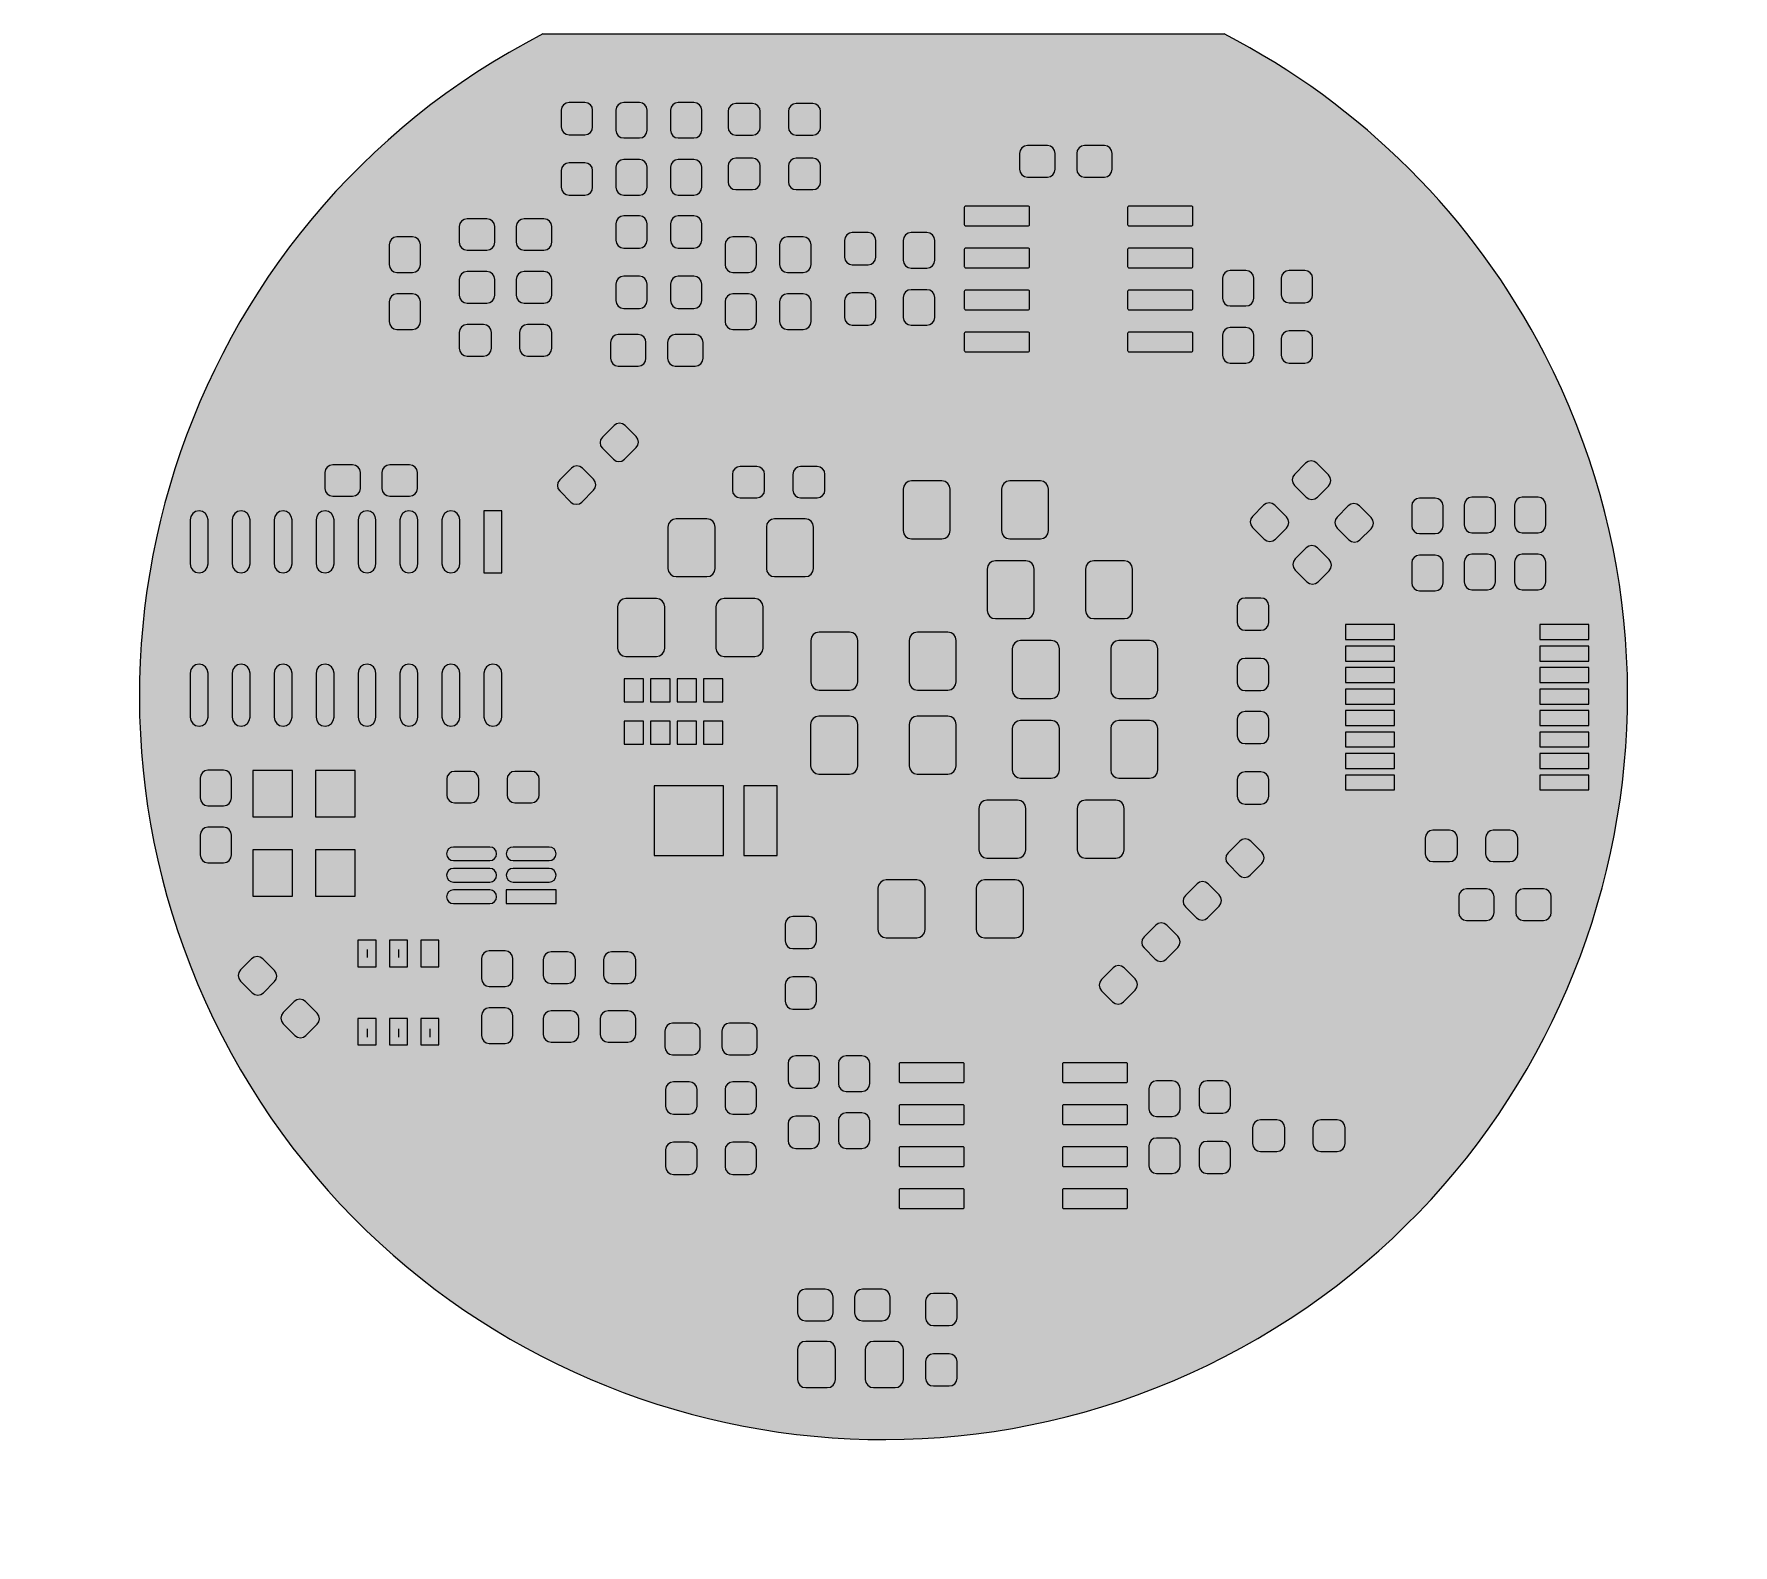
# Model space of a CAD drawing. Header units: millimetres. Extents: x 63.6 to 115, y 77 to 122.7.
import ezdxf

# ---------------------------------------------------------------- set-up
doc = ezdxf.new("R2010")
doc.units = ezdxf.units.MM
doc.header["$MEASUREMENT"] = 0
doc.layers.add('Layer 1', color=7, linetype='Continuous', lineweight=0)

# ---------------------------------------------------------------- blocks, each defined once
blk = doc.blocks.new('Block_1')
at = {"layer": 'Layer 1', "true_color": 0x000000, "transparency": 33554687}
h = blk.add_hatch(color=18, dxfattribs=at)
edge = h.paths.add_edge_path()
edge.add_spline(control_points=[(91.3, 107.655), (91.3, 107.655), (91.281, 107.56), (91.281, 107.56), (91.281, 107.56), (91.227, 107.478), (91.227, 107.478), (91.227, 107.478), (91.146, 107.424), (91.146, 107.424), (91.146, 107.424), (91.05, 107.405), (91.05, 107.405), (91.05, 107.405), (90.125, 107.405), (90.125, 107.405), (90.125, 107.405), (90.029, 107.424), (90.029, 107.424), (90.029, 107.424), (89.948, 107.478), (89.948, 107.478), (89.948, 107.478), (89.894, 107.56), (89.894, 107.56), (89.894, 107.56), (89.875, 107.655), (89.875, 107.655), (89.875, 107.655), (89.875, 108.905), (89.875, 108.905), (89.875, 108.905), (89.894, 109.001), (89.894, 109.001), (89.894, 109.001), (89.948, 109.082), (89.948, 109.082), (89.948, 109.082), (90.029, 109.136), (90.029, 109.136), (90.029, 109.136), (90.125, 109.155), (90.125, 109.155), (90.125, 109.155), (91.05, 109.155), (91.05, 109.155), (91.05, 109.155), (91.146, 109.136), (91.146, 109.136), (91.146, 109.136), (91.227, 109.082), (91.227, 109.082), (91.227, 109.082), (91.281, 109.001), (91.281, 109.001), (91.281, 109.001), (91.3, 108.905), (91.3, 108.905), (91.3, 108.905), (91.3, 107.655), (91.3, 107.655)], knot_values=[0, 0, 0, 0, 1, 1, 1, 2, 2, 2, 3, 3, 3, 4, 4, 4, 5, 5, 5, 6, 6, 6, 7, 7, 7, 8, 8, 8, 9, 9, 9, 10, 10, 10, 11, 11, 11, 12, 12, 12, 13, 13, 13, 14, 14, 14, 15, 15, 15, 16, 16, 16, 17, 17, 17, 18, 18, 18, 19, 19, 19, 20, 20, 20, 20], degree=3, periodic=0)
h = blk.add_hatch(color=18, dxfattribs=at)
edge = h.paths.add_edge_path()
edge.add_spline(control_points=[(94.275, 107.655), (94.275, 107.655), (94.256, 107.56), (94.256, 107.56), (94.256, 107.56), (94.202, 107.478), (94.202, 107.478), (94.202, 107.478), (94.121, 107.424), (94.121, 107.424), (94.121, 107.424), (94.025, 107.405), (94.025, 107.405), (94.025, 107.405), (93.1, 107.405), (93.1, 107.405), (93.1, 107.405), (93.004, 107.424), (93.004, 107.424), (93.004, 107.424), (92.923, 107.478), (92.923, 107.478), (92.923, 107.478), (92.869, 107.56), (92.869, 107.56), (92.869, 107.56), (92.85, 107.655), (92.85, 107.655), (92.85, 107.655), (92.85, 108.905), (92.85, 108.905), (92.85, 108.905), (92.869, 109.001), (92.869, 109.001), (92.869, 109.001), (92.923, 109.082), (92.923, 109.082), (92.923, 109.082), (93.004, 109.136), (93.004, 109.136), (93.004, 109.136), (93.1, 109.155), (93.1, 109.155), (93.1, 109.155), (94.025, 109.155), (94.025, 109.155), (94.025, 109.155), (94.121, 109.136), (94.121, 109.136), (94.121, 109.136), (94.202, 109.082), (94.202, 109.082), (94.202, 109.082), (94.256, 109.001), (94.256, 109.001), (94.256, 109.001), (94.275, 108.905), (94.275, 108.905), (94.275, 108.905), (94.275, 107.655), (94.275, 107.655)], knot_values=[0, 0, 0, 0, 1, 1, 1, 2, 2, 2, 3, 3, 3, 4, 4, 4, 5, 5, 5, 6, 6, 6, 7, 7, 7, 8, 8, 8, 9, 9, 9, 10, 10, 10, 11, 11, 11, 12, 12, 12, 13, 13, 13, 14, 14, 14, 15, 15, 15, 16, 16, 16, 17, 17, 17, 18, 18, 18, 19, 19, 19, 20, 20, 20, 20], degree=3, periodic=0)
at = {"layer": 'Layer 1', "color": 18, "lineweight": 9, "true_color": 0x000000}
for points in [[(91.3, 107.655), (91.3, 107.655), (91.281, 107.56), (91.281, 107.56), (91.281, 107.56), (91.227, 107.478), (91.227, 107.478), (91.227, 107.478), (91.146, 107.424), (91.146, 107.424), (91.146, 107.424), (91.05, 107.405), (91.05, 107.405), (91.05, 107.405), (90.125, 107.405), (90.125, 107.405), (90.125, 107.405), (90.029, 107.424), (90.029, 107.424), (90.029, 107.424), (89.948, 107.478), (89.948, 107.478), (89.948, 107.478), (89.894, 107.56), (89.894, 107.56), (89.894, 107.56), (89.875, 107.655), (89.875, 107.655), (89.875, 107.655), (89.875, 108.905), (89.875, 108.905), (89.875, 108.905), (89.894, 109.001), (89.894, 109.001), (89.894, 109.001), (89.948, 109.082), (89.948, 109.082), (89.948, 109.082), (90.029, 109.136), (90.029, 109.136), (90.029, 109.136), (90.125, 109.155), (90.125, 109.155), (90.125, 109.155), (91.05, 109.155), (91.05, 109.155), (91.05, 109.155), (91.146, 109.136), (91.146, 109.136), (91.146, 109.136), (91.227, 109.082), (91.227, 109.082), (91.227, 109.082), (91.281, 109.001), (91.281, 109.001), (91.281, 109.001), (91.3, 108.905), (91.3, 108.905), (91.3, 108.905), (91.3, 107.655), (91.3, 107.655)], [(94.275, 107.655), (94.275, 107.655), (94.256, 107.56), (94.256, 107.56), (94.256, 107.56), (94.202, 107.478), (94.202, 107.478), (94.202, 107.478), (94.121, 107.424), (94.121, 107.424), (94.121, 107.424), (94.025, 107.405), (94.025, 107.405), (94.025, 107.405), (93.1, 107.405), (93.1, 107.405), (93.1, 107.405), (93.004, 107.424), (93.004, 107.424), (93.004, 107.424), (92.923, 107.478), (92.923, 107.478), (92.923, 107.478), (92.869, 107.56), (92.869, 107.56), (92.869, 107.56), (92.85, 107.655), (92.85, 107.655), (92.85, 107.655), (92.85, 108.905), (92.85, 108.905), (92.85, 108.905), (92.869, 109.001), (92.869, 109.001), (92.869, 109.001), (92.923, 109.082), (92.923, 109.082), (92.923, 109.082), (93.004, 109.136), (93.004, 109.136), (93.004, 109.136), (93.1, 109.155), (93.1, 109.155), (93.1, 109.155), (94.025, 109.155), (94.025, 109.155), (94.025, 109.155), (94.121, 109.136), (94.121, 109.136), (94.121, 109.136), (94.202, 109.082), (94.202, 109.082), (94.202, 109.082), (94.256, 109.001), (94.256, 109.001), (94.256, 109.001), (94.275, 108.905), (94.275, 108.905), (94.275, 108.905), (94.275, 107.655), (94.275, 107.655)]]:
    blk.add_open_spline(points, degree=3, knots=[0, 0, 0, 0, 1, 1, 1, 2, 2, 2, 3, 3, 3, 4, 4, 4, 5, 5, 5, 6, 6, 6, 7, 7, 7, 8, 8, 8, 9, 9, 9, 10, 10, 10, 11, 11, 11, 12, 12, 12, 13, 13, 13, 14, 14, 14, 15, 15, 15, 16, 16, 16, 17, 17, 17, 18, 18, 18, 19, 19, 19, 20, 20, 20, 20], dxfattribs=at)
blk = doc.blocks.new('Block_2')
at = {"layer": 'Layer 1', "true_color": 0x000000, "transparency": 33554687}
h = blk.add_hatch(color=18, dxfattribs=at)
edge = h.paths.add_edge_path()
edge.add_spline(control_points=[(86.851, 116.538), (86.851, 116.538), (86.942, 116.52), (86.942, 116.52), (86.942, 116.52), (87.019, 116.469), (87.019, 116.469), (87.019, 116.469), (87.071, 116.392), (87.071, 116.392), (87.071, 116.392), (87.089, 116.301), (87.089, 116.301), (87.089, 116.301), (87.089, 115.701), (87.089, 115.701), (87.089, 115.701), (87.071, 115.61), (87.071, 115.61), (87.071, 115.61), (87.019, 115.533), (87.019, 115.533), (87.019, 115.533), (86.942, 115.481), (86.942, 115.481), (86.942, 115.481), (86.851, 115.463), (86.851, 115.463), (86.851, 115.463), (86.376, 115.463), (86.376, 115.463), (86.376, 115.463), (86.286, 115.481), (86.286, 115.481), (86.286, 115.481), (86.209, 115.533), (86.209, 115.533), (86.209, 115.533), (86.157, 115.61), (86.157, 115.61), (86.157, 115.61), (86.139, 115.701), (86.139, 115.701), (86.139, 115.701), (86.139, 116.301), (86.139, 116.301), (86.139, 116.301), (86.157, 116.392), (86.157, 116.392), (86.157, 116.392), (86.209, 116.469), (86.209, 116.469), (86.209, 116.469), (86.286, 116.52), (86.286, 116.52), (86.286, 116.52), (86.376, 116.538), (86.376, 116.538), (86.376, 116.538), (86.851, 116.538), (86.851, 116.538)], knot_values=[0, 0, 0, 0, 1, 1, 1, 2, 2, 2, 3, 3, 3, 4, 4, 4, 5, 5, 5, 6, 6, 6, 7, 7, 7, 8, 8, 8, 9, 9, 9, 10, 10, 10, 11, 11, 11, 12, 12, 12, 13, 13, 13, 14, 14, 14, 15, 15, 15, 16, 16, 16, 17, 17, 17, 18, 18, 18, 19, 19, 19, 20, 20, 20, 20], degree=3, periodic=0)
h = blk.add_hatch(color=18, dxfattribs=at)
edge = h.paths.add_edge_path()
edge.add_spline(control_points=[(86.851, 114.813), (86.851, 114.813), (86.942, 114.795), (86.942, 114.795), (86.942, 114.795), (87.019, 114.744), (87.019, 114.744), (87.019, 114.744), (87.071, 114.667), (87.071, 114.667), (87.071, 114.667), (87.089, 114.576), (87.089, 114.576), (87.089, 114.576), (87.089, 113.976), (87.089, 113.976), (87.089, 113.976), (87.071, 113.885), (87.071, 113.885), (87.071, 113.885), (87.019, 113.808), (87.019, 113.808), (87.019, 113.808), (86.942, 113.756), (86.942, 113.756), (86.942, 113.756), (86.851, 113.738), (86.851, 113.738), (86.851, 113.738), (86.376, 113.738), (86.376, 113.738), (86.376, 113.738), (86.286, 113.756), (86.286, 113.756), (86.286, 113.756), (86.209, 113.808), (86.209, 113.808), (86.209, 113.808), (86.157, 113.885), (86.157, 113.885), (86.157, 113.885), (86.139, 113.976), (86.139, 113.976), (86.139, 113.976), (86.139, 114.576), (86.139, 114.576), (86.139, 114.576), (86.157, 114.667), (86.157, 114.667), (86.157, 114.667), (86.209, 114.744), (86.209, 114.744), (86.209, 114.744), (86.286, 114.795), (86.286, 114.795), (86.286, 114.795), (86.376, 114.813), (86.376, 114.813), (86.376, 114.813), (86.851, 114.813), (86.851, 114.813)], knot_values=[0, 0, 0, 0, 1, 1, 1, 2, 2, 2, 3, 3, 3, 4, 4, 4, 5, 5, 5, 6, 6, 6, 7, 7, 7, 8, 8, 8, 9, 9, 9, 10, 10, 10, 11, 11, 11, 12, 12, 12, 13, 13, 13, 14, 14, 14, 15, 15, 15, 16, 16, 16, 17, 17, 17, 18, 18, 18, 19, 19, 19, 20, 20, 20, 20], degree=3, periodic=0)
at = {"layer": 'Layer 1', "color": 18, "lineweight": 9, "true_color": 0x000000}
for points in [[(86.851, 116.538), (86.851, 116.538), (86.942, 116.52), (86.942, 116.52), (86.942, 116.52), (87.019, 116.469), (87.019, 116.469), (87.019, 116.469), (87.071, 116.392), (87.071, 116.392), (87.071, 116.392), (87.089, 116.301), (87.089, 116.301), (87.089, 116.301), (87.089, 115.701), (87.089, 115.701), (87.089, 115.701), (87.071, 115.61), (87.071, 115.61), (87.071, 115.61), (87.019, 115.533), (87.019, 115.533), (87.019, 115.533), (86.942, 115.481), (86.942, 115.481), (86.942, 115.481), (86.851, 115.463), (86.851, 115.463), (86.851, 115.463), (86.376, 115.463), (86.376, 115.463), (86.376, 115.463), (86.286, 115.481), (86.286, 115.481), (86.286, 115.481), (86.209, 115.533), (86.209, 115.533), (86.209, 115.533), (86.157, 115.61), (86.157, 115.61), (86.157, 115.61), (86.139, 115.701), (86.139, 115.701), (86.139, 115.701), (86.139, 116.301), (86.139, 116.301), (86.139, 116.301), (86.157, 116.392), (86.157, 116.392), (86.157, 116.392), (86.209, 116.469), (86.209, 116.469), (86.209, 116.469), (86.286, 116.52), (86.286, 116.52), (86.286, 116.52), (86.376, 116.538), (86.376, 116.538), (86.376, 116.538), (86.851, 116.538), (86.851, 116.538)], [(86.851, 114.813), (86.851, 114.813), (86.942, 114.795), (86.942, 114.795), (86.942, 114.795), (87.019, 114.744), (87.019, 114.744), (87.019, 114.744), (87.071, 114.667), (87.071, 114.667), (87.071, 114.667), (87.089, 114.576), (87.089, 114.576), (87.089, 114.576), (87.089, 113.976), (87.089, 113.976), (87.089, 113.976), (87.071, 113.885), (87.071, 113.885), (87.071, 113.885), (87.019, 113.808), (87.019, 113.808), (87.019, 113.808), (86.942, 113.756), (86.942, 113.756), (86.942, 113.756), (86.851, 113.738), (86.851, 113.738), (86.851, 113.738), (86.376, 113.738), (86.376, 113.738), (86.376, 113.738), (86.286, 113.756), (86.286, 113.756), (86.286, 113.756), (86.209, 113.808), (86.209, 113.808), (86.209, 113.808), (86.157, 113.885), (86.157, 113.885), (86.157, 113.885), (86.139, 113.976), (86.139, 113.976), (86.139, 113.976), (86.139, 114.576), (86.139, 114.576), (86.139, 114.576), (86.157, 114.667), (86.157, 114.667), (86.157, 114.667), (86.209, 114.744), (86.209, 114.744), (86.209, 114.744), (86.286, 114.795), (86.286, 114.795), (86.286, 114.795), (86.376, 114.813), (86.376, 114.813), (86.376, 114.813), (86.851, 114.813), (86.851, 114.813)]]:
    blk.add_open_spline(points, degree=3, knots=[0, 0, 0, 0, 1, 1, 1, 2, 2, 2, 3, 3, 3, 4, 4, 4, 5, 5, 5, 6, 6, 6, 7, 7, 7, 8, 8, 8, 9, 9, 9, 10, 10, 10, 11, 11, 11, 12, 12, 12, 13, 13, 13, 14, 14, 14, 15, 15, 15, 16, 16, 16, 17, 17, 17, 18, 18, 18, 19, 19, 19, 20, 20, 20, 20], dxfattribs=at)
blk = doc.blocks.new('Block_3')
at = {"layer": 'Layer 1', "true_color": 0x000000, "transparency": 33554687}
h = blk.add_hatch(color=18, dxfattribs=at)
edge = h.paths.add_edge_path()
edge.add_spline(control_points=[(68.85, 99.334), (68.85, 99.334), (68.76, 99.352), (68.76, 99.352), (68.76, 99.352), (68.683, 99.404), (68.683, 99.404), (68.683, 99.404), (68.631, 99.481), (68.631, 99.481), (68.631, 99.481), (68.613, 99.572), (68.613, 99.572), (68.613, 99.572), (68.613, 100.172), (68.613, 100.172), (68.613, 100.172), (68.631, 100.263), (68.631, 100.263), (68.631, 100.263), (68.683, 100.34), (68.683, 100.34), (68.683, 100.34), (68.76, 100.391), (68.76, 100.391), (68.76, 100.391), (68.85, 100.409), (68.85, 100.409), (68.85, 100.409), (69.325, 100.409), (69.325, 100.409), (69.325, 100.409), (69.416, 100.391), (69.416, 100.391), (69.416, 100.391), (69.493, 100.34), (69.493, 100.34), (69.493, 100.34), (69.545, 100.263), (69.545, 100.263), (69.545, 100.263), (69.563, 100.172), (69.563, 100.172), (69.563, 100.172), (69.563, 99.572), (69.563, 99.572), (69.563, 99.572), (69.545, 99.481), (69.545, 99.481), (69.545, 99.481), (69.493, 99.404), (69.493, 99.404), (69.493, 99.404), (69.416, 99.352), (69.416, 99.352), (69.416, 99.352), (69.325, 99.334), (69.325, 99.334), (69.325, 99.334), (68.85, 99.334), (68.85, 99.334)], knot_values=[0, 0, 0, 0, 1, 1, 1, 2, 2, 2, 3, 3, 3, 4, 4, 4, 5, 5, 5, 6, 6, 6, 7, 7, 7, 8, 8, 8, 9, 9, 9, 10, 10, 10, 11, 11, 11, 12, 12, 12, 13, 13, 13, 14, 14, 14, 15, 15, 15, 16, 16, 16, 17, 17, 17, 18, 18, 18, 19, 19, 19, 20, 20, 20, 20], degree=3, periodic=0)
h = blk.add_hatch(color=18, dxfattribs=at)
edge = h.paths.add_edge_path()
edge.add_spline(control_points=[(68.85, 97.609), (68.85, 97.609), (68.76, 97.627), (68.76, 97.627), (68.76, 97.627), (68.683, 97.679), (68.683, 97.679), (68.683, 97.679), (68.631, 97.756), (68.631, 97.756), (68.631, 97.756), (68.613, 97.847), (68.613, 97.847), (68.613, 97.847), (68.613, 98.447), (68.613, 98.447), (68.613, 98.447), (68.631, 98.538), (68.631, 98.538), (68.631, 98.538), (68.683, 98.615), (68.683, 98.615), (68.683, 98.615), (68.76, 98.666), (68.76, 98.666), (68.76, 98.666), (68.85, 98.684), (68.85, 98.684), (68.85, 98.684), (69.325, 98.684), (69.325, 98.684), (69.325, 98.684), (69.416, 98.666), (69.416, 98.666), (69.416, 98.666), (69.493, 98.615), (69.493, 98.615), (69.493, 98.615), (69.545, 98.538), (69.545, 98.538), (69.545, 98.538), (69.563, 98.447), (69.563, 98.447), (69.563, 98.447), (69.563, 97.847), (69.563, 97.847), (69.563, 97.847), (69.545, 97.756), (69.545, 97.756), (69.545, 97.756), (69.493, 97.679), (69.493, 97.679), (69.493, 97.679), (69.416, 97.627), (69.416, 97.627), (69.416, 97.627), (69.325, 97.609), (69.325, 97.609), (69.325, 97.609), (68.85, 97.609), (68.85, 97.609)], knot_values=[0, 0, 0, 0, 1, 1, 1, 2, 2, 2, 3, 3, 3, 4, 4, 4, 5, 5, 5, 6, 6, 6, 7, 7, 7, 8, 8, 8, 9, 9, 9, 10, 10, 10, 11, 11, 11, 12, 12, 12, 13, 13, 13, 14, 14, 14, 15, 15, 15, 16, 16, 16, 17, 17, 17, 18, 18, 18, 19, 19, 19, 20, 20, 20, 20], degree=3, periodic=0)
at = {"layer": 'Layer 1', "color": 18, "lineweight": 9, "true_color": 0x000000}
for points in [[(68.85, 99.334), (68.85, 99.334), (68.76, 99.352), (68.76, 99.352), (68.76, 99.352), (68.683, 99.404), (68.683, 99.404), (68.683, 99.404), (68.631, 99.481), (68.631, 99.481), (68.631, 99.481), (68.613, 99.572), (68.613, 99.572), (68.613, 99.572), (68.613, 100.172), (68.613, 100.172), (68.613, 100.172), (68.631, 100.263), (68.631, 100.263), (68.631, 100.263), (68.683, 100.34), (68.683, 100.34), (68.683, 100.34), (68.76, 100.391), (68.76, 100.391), (68.76, 100.391), (68.85, 100.409), (68.85, 100.409), (68.85, 100.409), (69.325, 100.409), (69.325, 100.409), (69.325, 100.409), (69.416, 100.391), (69.416, 100.391), (69.416, 100.391), (69.493, 100.34), (69.493, 100.34), (69.493, 100.34), (69.545, 100.263), (69.545, 100.263), (69.545, 100.263), (69.563, 100.172), (69.563, 100.172), (69.563, 100.172), (69.563, 99.572), (69.563, 99.572), (69.563, 99.572), (69.545, 99.481), (69.545, 99.481), (69.545, 99.481), (69.493, 99.404), (69.493, 99.404), (69.493, 99.404), (69.416, 99.352), (69.416, 99.352), (69.416, 99.352), (69.325, 99.334), (69.325, 99.334), (69.325, 99.334), (68.85, 99.334), (68.85, 99.334)], [(68.85, 97.609), (68.85, 97.609), (68.76, 97.627), (68.76, 97.627), (68.76, 97.627), (68.683, 97.679), (68.683, 97.679), (68.683, 97.679), (68.631, 97.756), (68.631, 97.756), (68.631, 97.756), (68.613, 97.847), (68.613, 97.847), (68.613, 97.847), (68.613, 98.447), (68.613, 98.447), (68.613, 98.447), (68.631, 98.538), (68.631, 98.538), (68.631, 98.538), (68.683, 98.615), (68.683, 98.615), (68.683, 98.615), (68.76, 98.666), (68.76, 98.666), (68.76, 98.666), (68.85, 98.684), (68.85, 98.684), (68.85, 98.684), (69.325, 98.684), (69.325, 98.684), (69.325, 98.684), (69.416, 98.666), (69.416, 98.666), (69.416, 98.666), (69.493, 98.615), (69.493, 98.615), (69.493, 98.615), (69.545, 98.538), (69.545, 98.538), (69.545, 98.538), (69.563, 98.447), (69.563, 98.447), (69.563, 98.447), (69.563, 97.847), (69.563, 97.847), (69.563, 97.847), (69.545, 97.756), (69.545, 97.756), (69.545, 97.756), (69.493, 97.679), (69.493, 97.679), (69.493, 97.679), (69.416, 97.627), (69.416, 97.627), (69.416, 97.627), (69.325, 97.609), (69.325, 97.609), (69.325, 97.609), (68.85, 97.609), (68.85, 97.609)]]:
    blk.add_open_spline(points, degree=3, knots=[0, 0, 0, 0, 1, 1, 1, 2, 2, 2, 3, 3, 3, 4, 4, 4, 5, 5, 5, 6, 6, 6, 7, 7, 7, 8, 8, 8, 9, 9, 9, 10, 10, 10, 11, 11, 11, 12, 12, 12, 13, 13, 13, 14, 14, 14, 15, 15, 15, 16, 16, 16, 17, 17, 17, 18, 18, 18, 19, 19, 19, 20, 20, 20, 20], dxfattribs=at)
blk = doc.blocks.new('Block_4')
at = {"layer": 'Layer 1', "true_color": 0x000000, "transparency": 33554687}
h = blk.add_hatch(color=18, dxfattribs=at)
edge = h.paths.add_edge_path()
edge.add_spline(control_points=[(102.402, 108.667), (102.402, 108.667), (102.324, 108.615), (102.324, 108.615), (102.324, 108.615), (102.234, 108.597), (102.234, 108.597), (102.234, 108.597), (102.143, 108.615), (102.143, 108.615), (102.143, 108.615), (102.066, 108.667), (102.066, 108.667), (102.066, 108.667), (101.712, 109.02), (101.712, 109.02), (101.712, 109.02), (101.661, 109.097), (101.661, 109.097), (101.661, 109.097), (101.643, 109.188), (101.643, 109.188), (101.643, 109.188), (101.661, 109.279), (101.661, 109.279), (101.661, 109.279), (101.712, 109.356), (101.712, 109.356), (101.712, 109.356), (102.048, 109.692), (102.048, 109.692), (102.048, 109.692), (102.125, 109.744), (102.125, 109.744), (102.125, 109.744), (102.216, 109.762), (102.216, 109.762), (102.216, 109.762), (102.307, 109.744), (102.307, 109.744), (102.307, 109.744), (102.384, 109.692), (102.384, 109.692), (102.384, 109.692), (102.737, 109.339), (102.737, 109.339), (102.737, 109.339), (102.789, 109.261), (102.789, 109.261), (102.789, 109.261), (102.807, 109.171), (102.807, 109.171), (102.807, 109.171), (102.789, 109.08), (102.789, 109.08), (102.789, 109.08), (102.737, 109.003), (102.737, 109.003), (102.737, 109.003), (102.402, 108.667), (102.402, 108.667)], knot_values=[0, 0, 0, 0, 1, 1, 1, 2, 2, 2, 3, 3, 3, 4, 4, 4, 5, 5, 5, 6, 6, 6, 7, 7, 7, 8, 8, 8, 9, 9, 9, 10, 10, 10, 11, 11, 11, 12, 12, 12, 13, 13, 13, 14, 14, 14, 15, 15, 15, 16, 16, 16, 17, 17, 17, 18, 18, 18, 19, 19, 19, 20, 20, 20, 20], degree=3, periodic=0)
h = blk.add_hatch(color=18, dxfattribs=at)
edge = h.paths.add_edge_path()
edge.add_spline(control_points=[(103.692, 107.376), (103.692, 107.376), (103.615, 107.325), (103.615, 107.325), (103.615, 107.325), (103.524, 107.307), (103.524, 107.307), (103.524, 107.307), (103.433, 107.325), (103.433, 107.325), (103.433, 107.325), (103.356, 107.376), (103.356, 107.376), (103.356, 107.376), (103.003, 107.73), (103.003, 107.73), (103.003, 107.73), (102.951, 107.807), (102.951, 107.807), (102.951, 107.807), (102.933, 107.898), (102.933, 107.898), (102.933, 107.898), (102.951, 107.989), (102.951, 107.989), (102.951, 107.989), (103.003, 108.066), (103.003, 108.066), (103.003, 108.066), (103.338, 108.402), (103.338, 108.402), (103.338, 108.402), (103.415, 108.453), (103.415, 108.453), (103.415, 108.453), (103.506, 108.471), (103.506, 108.471), (103.506, 108.471), (103.597, 108.453), (103.597, 108.453), (103.597, 108.453), (103.674, 108.402), (103.674, 108.402), (103.674, 108.402), (104.028, 108.048), (104.028, 108.048), (104.028, 108.048), (104.079, 107.971), (104.079, 107.971), (104.079, 107.971), (104.097, 107.88), (104.097, 107.88), (104.097, 107.88), (104.079, 107.789), (104.079, 107.789), (104.079, 107.789), (104.028, 107.712), (104.028, 107.712), (104.028, 107.712), (103.692, 107.376), (103.692, 107.376)], knot_values=[0, 0, 0, 0, 1, 1, 1, 2, 2, 2, 3, 3, 3, 4, 4, 4, 5, 5, 5, 6, 6, 6, 7, 7, 7, 8, 8, 8, 9, 9, 9, 10, 10, 10, 11, 11, 11, 12, 12, 12, 13, 13, 13, 14, 14, 14, 15, 15, 15, 16, 16, 16, 17, 17, 17, 18, 18, 18, 19, 19, 19, 20, 20, 20, 20], degree=3, periodic=0)
at = {"layer": 'Layer 1', "color": 18, "lineweight": 9, "true_color": 0x000000}
for points in [[(102.402, 108.667), (102.402, 108.667), (102.324, 108.615), (102.324, 108.615), (102.324, 108.615), (102.234, 108.597), (102.234, 108.597), (102.234, 108.597), (102.143, 108.615), (102.143, 108.615), (102.143, 108.615), (102.066, 108.667), (102.066, 108.667), (102.066, 108.667), (101.712, 109.02), (101.712, 109.02), (101.712, 109.02), (101.661, 109.097), (101.661, 109.097), (101.661, 109.097), (101.643, 109.188), (101.643, 109.188), (101.643, 109.188), (101.661, 109.279), (101.661, 109.279), (101.661, 109.279), (101.712, 109.356), (101.712, 109.356), (101.712, 109.356), (102.048, 109.692), (102.048, 109.692), (102.048, 109.692), (102.125, 109.744), (102.125, 109.744), (102.125, 109.744), (102.216, 109.762), (102.216, 109.762), (102.216, 109.762), (102.307, 109.744), (102.307, 109.744), (102.307, 109.744), (102.384, 109.692), (102.384, 109.692), (102.384, 109.692), (102.737, 109.339), (102.737, 109.339), (102.737, 109.339), (102.789, 109.261), (102.789, 109.261), (102.789, 109.261), (102.807, 109.171), (102.807, 109.171), (102.807, 109.171), (102.789, 109.08), (102.789, 109.08), (102.789, 109.08), (102.737, 109.003), (102.737, 109.003), (102.737, 109.003), (102.402, 108.667), (102.402, 108.667)], [(103.692, 107.376), (103.692, 107.376), (103.615, 107.325), (103.615, 107.325), (103.615, 107.325), (103.524, 107.307), (103.524, 107.307), (103.524, 107.307), (103.433, 107.325), (103.433, 107.325), (103.433, 107.325), (103.356, 107.376), (103.356, 107.376), (103.356, 107.376), (103.003, 107.73), (103.003, 107.73), (103.003, 107.73), (102.951, 107.807), (102.951, 107.807), (102.951, 107.807), (102.933, 107.898), (102.933, 107.898), (102.933, 107.898), (102.951, 107.989), (102.951, 107.989), (102.951, 107.989), (103.003, 108.066), (103.003, 108.066), (103.003, 108.066), (103.338, 108.402), (103.338, 108.402), (103.338, 108.402), (103.415, 108.453), (103.415, 108.453), (103.415, 108.453), (103.506, 108.471), (103.506, 108.471), (103.506, 108.471), (103.597, 108.453), (103.597, 108.453), (103.597, 108.453), (103.674, 108.402), (103.674, 108.402), (103.674, 108.402), (104.028, 108.048), (104.028, 108.048), (104.028, 108.048), (104.079, 107.971), (104.079, 107.971), (104.079, 107.971), (104.097, 107.88), (104.097, 107.88), (104.097, 107.88), (104.079, 107.789), (104.079, 107.789), (104.079, 107.789), (104.028, 107.712), (104.028, 107.712), (104.028, 107.712), (103.692, 107.376), (103.692, 107.376)]]:
    blk.add_open_spline(points, degree=3, knots=[0, 0, 0, 0, 1, 1, 1, 2, 2, 2, 3, 3, 3, 4, 4, 4, 5, 5, 5, 6, 6, 6, 7, 7, 7, 8, 8, 8, 9, 9, 9, 10, 10, 10, 11, 11, 11, 12, 12, 12, 13, 13, 13, 14, 14, 14, 15, 15, 15, 16, 16, 16, 17, 17, 17, 18, 18, 18, 19, 19, 19, 20, 20, 20, 20], dxfattribs=at)
blk = doc.blocks.new('Block_5')
at = {"layer": 'Layer 1', "true_color": 0x000000, "transparency": 33554687}
h = blk.add_hatch(color=18, dxfattribs=at)
edge = h.paths.add_edge_path()
edge.add_spline(control_points=[(102.021, 115.522), (102.021, 115.522), (102.112, 115.504), (102.112, 115.504), (102.112, 115.504), (102.189, 115.453), (102.189, 115.453), (102.189, 115.453), (102.241, 115.376), (102.241, 115.376), (102.241, 115.376), (102.259, 115.285), (102.259, 115.285), (102.259, 115.285), (102.259, 114.785), (102.259, 114.785), (102.259, 114.785), (102.241, 114.694), (102.241, 114.694), (102.241, 114.694), (102.189, 114.617), (102.189, 114.617), (102.189, 114.617), (102.112, 114.565), (102.112, 114.565), (102.112, 114.565), (102.021, 114.547), (102.021, 114.547), (102.021, 114.547), (101.546, 114.547), (101.546, 114.547), (101.546, 114.547), (101.456, 114.565), (101.456, 114.565), (101.456, 114.565), (101.379, 114.617), (101.379, 114.617), (101.379, 114.617), (101.327, 114.694), (101.327, 114.694), (101.327, 114.694), (101.309, 114.785), (101.309, 114.785), (101.309, 114.785), (101.309, 115.285), (101.309, 115.285), (101.309, 115.285), (101.327, 115.376), (101.327, 115.376), (101.327, 115.376), (101.379, 115.453), (101.379, 115.453), (101.379, 115.453), (101.456, 115.504), (101.456, 115.504), (101.456, 115.504), (101.546, 115.522), (101.546, 115.522), (101.546, 115.522), (102.021, 115.522), (102.021, 115.522)], knot_values=[0, 0, 0, 0, 1, 1, 1, 2, 2, 2, 3, 3, 3, 4, 4, 4, 5, 5, 5, 6, 6, 6, 7, 7, 7, 8, 8, 8, 9, 9, 9, 10, 10, 10, 11, 11, 11, 12, 12, 12, 13, 13, 13, 14, 14, 14, 15, 15, 15, 16, 16, 16, 17, 17, 17, 18, 18, 18, 19, 19, 19, 20, 20, 20, 20], degree=3, periodic=0)
h = blk.add_hatch(color=18, dxfattribs=at)
edge = h.paths.add_edge_path()
edge.add_spline(control_points=[(102.021, 113.697), (102.021, 113.697), (102.112, 113.679), (102.112, 113.679), (102.112, 113.679), (102.189, 113.628), (102.189, 113.628), (102.189, 113.628), (102.241, 113.551), (102.241, 113.551), (102.241, 113.551), (102.259, 113.46), (102.259, 113.46), (102.259, 113.46), (102.259, 112.96), (102.259, 112.96), (102.259, 112.96), (102.241, 112.869), (102.241, 112.869), (102.241, 112.869), (102.189, 112.792), (102.189, 112.792), (102.189, 112.792), (102.112, 112.74), (102.112, 112.74), (102.112, 112.74), (102.021, 112.722), (102.021, 112.722), (102.021, 112.722), (101.546, 112.722), (101.546, 112.722), (101.546, 112.722), (101.456, 112.74), (101.456, 112.74), (101.456, 112.74), (101.379, 112.792), (101.379, 112.792), (101.379, 112.792), (101.327, 112.869), (101.327, 112.869), (101.327, 112.869), (101.309, 112.96), (101.309, 112.96), (101.309, 112.96), (101.309, 113.46), (101.309, 113.46), (101.309, 113.46), (101.327, 113.551), (101.327, 113.551), (101.327, 113.551), (101.379, 113.628), (101.379, 113.628), (101.379, 113.628), (101.456, 113.679), (101.456, 113.679), (101.456, 113.679), (101.546, 113.697), (101.546, 113.697), (101.546, 113.697), (102.021, 113.697), (102.021, 113.697)], knot_values=[0, 0, 0, 0, 1, 1, 1, 2, 2, 2, 3, 3, 3, 4, 4, 4, 5, 5, 5, 6, 6, 6, 7, 7, 7, 8, 8, 8, 9, 9, 9, 10, 10, 10, 11, 11, 11, 12, 12, 12, 13, 13, 13, 14, 14, 14, 15, 15, 15, 16, 16, 16, 17, 17, 17, 18, 18, 18, 19, 19, 19, 20, 20, 20, 20], degree=3, periodic=0)
at = {"layer": 'Layer 1', "color": 18, "lineweight": 9, "true_color": 0x000000}
for points in [[(102.021, 115.522), (102.021, 115.522), (102.112, 115.504), (102.112, 115.504), (102.112, 115.504), (102.189, 115.453), (102.189, 115.453), (102.189, 115.453), (102.241, 115.376), (102.241, 115.376), (102.241, 115.376), (102.259, 115.285), (102.259, 115.285), (102.259, 115.285), (102.259, 114.785), (102.259, 114.785), (102.259, 114.785), (102.241, 114.694), (102.241, 114.694), (102.241, 114.694), (102.189, 114.617), (102.189, 114.617), (102.189, 114.617), (102.112, 114.565), (102.112, 114.565), (102.112, 114.565), (102.021, 114.547), (102.021, 114.547), (102.021, 114.547), (101.546, 114.547), (101.546, 114.547), (101.546, 114.547), (101.456, 114.565), (101.456, 114.565), (101.456, 114.565), (101.379, 114.617), (101.379, 114.617), (101.379, 114.617), (101.327, 114.694), (101.327, 114.694), (101.327, 114.694), (101.309, 114.785), (101.309, 114.785), (101.309, 114.785), (101.309, 115.285), (101.309, 115.285), (101.309, 115.285), (101.327, 115.376), (101.327, 115.376), (101.327, 115.376), (101.379, 115.453), (101.379, 115.453), (101.379, 115.453), (101.456, 115.504), (101.456, 115.504), (101.456, 115.504), (101.546, 115.522), (101.546, 115.522), (101.546, 115.522), (102.021, 115.522), (102.021, 115.522)], [(102.021, 113.697), (102.021, 113.697), (102.112, 113.679), (102.112, 113.679), (102.112, 113.679), (102.189, 113.628), (102.189, 113.628), (102.189, 113.628), (102.241, 113.551), (102.241, 113.551), (102.241, 113.551), (102.259, 113.46), (102.259, 113.46), (102.259, 113.46), (102.259, 112.96), (102.259, 112.96), (102.259, 112.96), (102.241, 112.869), (102.241, 112.869), (102.241, 112.869), (102.189, 112.792), (102.189, 112.792), (102.189, 112.792), (102.112, 112.74), (102.112, 112.74), (102.112, 112.74), (102.021, 112.722), (102.021, 112.722), (102.021, 112.722), (101.546, 112.722), (101.546, 112.722), (101.546, 112.722), (101.456, 112.74), (101.456, 112.74), (101.456, 112.74), (101.379, 112.792), (101.379, 112.792), (101.379, 112.792), (101.327, 112.869), (101.327, 112.869), (101.327, 112.869), (101.309, 112.96), (101.309, 112.96), (101.309, 112.96), (101.309, 113.46), (101.309, 113.46), (101.309, 113.46), (101.327, 113.551), (101.327, 113.551), (101.327, 113.551), (101.379, 113.628), (101.379, 113.628), (101.379, 113.628), (101.456, 113.679), (101.456, 113.679), (101.456, 113.679), (101.546, 113.697), (101.546, 113.697), (101.546, 113.697), (102.021, 113.697), (102.021, 113.697)]]:
    blk.add_open_spline(points, degree=3, knots=[0, 0, 0, 0, 1, 1, 1, 2, 2, 2, 3, 3, 3, 4, 4, 4, 5, 5, 5, 6, 6, 6, 7, 7, 7, 8, 8, 8, 9, 9, 9, 10, 10, 10, 11, 11, 11, 12, 12, 12, 13, 13, 13, 14, 14, 14, 15, 15, 15, 16, 16, 16, 17, 17, 17, 18, 18, 18, 19, 19, 19, 20, 20, 20, 20], dxfattribs=at)
blk = doc.blocks.new('Block_6')
at = {"layer": 'Layer 1', "true_color": 0x000000, "transparency": 33554687}
h = blk.add_hatch(color=18, dxfattribs=at)
edge = h.paths.add_edge_path()
edge.add_spline(control_points=[(90.591, 116.665), (90.591, 116.665), (90.682, 116.647), (90.682, 116.647), (90.682, 116.647), (90.759, 116.596), (90.759, 116.596), (90.759, 116.596), (90.811, 116.519), (90.811, 116.519), (90.811, 116.519), (90.829, 116.428), (90.829, 116.428), (90.829, 116.428), (90.829, 115.828), (90.829, 115.828), (90.829, 115.828), (90.811, 115.737), (90.811, 115.737), (90.811, 115.737), (90.759, 115.66), (90.759, 115.66), (90.759, 115.66), (90.682, 115.608), (90.682, 115.608), (90.682, 115.608), (90.591, 115.59), (90.591, 115.59), (90.591, 115.59), (90.116, 115.59), (90.116, 115.59), (90.116, 115.59), (90.026, 115.608), (90.026, 115.608), (90.026, 115.608), (89.949, 115.66), (89.949, 115.66), (89.949, 115.66), (89.897, 115.737), (89.897, 115.737), (89.897, 115.737), (89.879, 115.828), (89.879, 115.828), (89.879, 115.828), (89.879, 116.428), (89.879, 116.428), (89.879, 116.428), (89.897, 116.519), (89.897, 116.519), (89.897, 116.519), (89.949, 116.596), (89.949, 116.596), (89.949, 116.596), (90.026, 116.647), (90.026, 116.647), (90.026, 116.647), (90.116, 116.665), (90.116, 116.665), (90.116, 116.665), (90.591, 116.665), (90.591, 116.665)], knot_values=[0, 0, 0, 0, 1, 1, 1, 2, 2, 2, 3, 3, 3, 4, 4, 4, 5, 5, 5, 6, 6, 6, 7, 7, 7, 8, 8, 8, 9, 9, 9, 10, 10, 10, 11, 11, 11, 12, 12, 12, 13, 13, 13, 14, 14, 14, 15, 15, 15, 16, 16, 16, 17, 17, 17, 18, 18, 18, 19, 19, 19, 20, 20, 20, 20], degree=3, periodic=0)
h = blk.add_hatch(color=18, dxfattribs=at)
edge = h.paths.add_edge_path()
edge.add_spline(control_points=[(90.591, 114.94), (90.591, 114.94), (90.682, 114.922), (90.682, 114.922), (90.682, 114.922), (90.759, 114.871), (90.759, 114.871), (90.759, 114.871), (90.811, 114.794), (90.811, 114.794), (90.811, 114.794), (90.829, 114.703), (90.829, 114.703), (90.829, 114.703), (90.829, 114.103), (90.829, 114.103), (90.829, 114.103), (90.811, 114.012), (90.811, 114.012), (90.811, 114.012), (90.759, 113.935), (90.759, 113.935), (90.759, 113.935), (90.682, 113.883), (90.682, 113.883), (90.682, 113.883), (90.591, 113.865), (90.591, 113.865), (90.591, 113.865), (90.116, 113.865), (90.116, 113.865), (90.116, 113.865), (90.026, 113.883), (90.026, 113.883), (90.026, 113.883), (89.949, 113.935), (89.949, 113.935), (89.949, 113.935), (89.897, 114.012), (89.897, 114.012), (89.897, 114.012), (89.879, 114.103), (89.879, 114.103), (89.879, 114.103), (89.879, 114.703), (89.879, 114.703), (89.879, 114.703), (89.897, 114.794), (89.897, 114.794), (89.897, 114.794), (89.949, 114.871), (89.949, 114.871), (89.949, 114.871), (90.026, 114.922), (90.026, 114.922), (90.026, 114.922), (90.116, 114.94), (90.116, 114.94), (90.116, 114.94), (90.591, 114.94), (90.591, 114.94)], knot_values=[0, 0, 0, 0, 1, 1, 1, 2, 2, 2, 3, 3, 3, 4, 4, 4, 5, 5, 5, 6, 6, 6, 7, 7, 7, 8, 8, 8, 9, 9, 9, 10, 10, 10, 11, 11, 11, 12, 12, 12, 13, 13, 13, 14, 14, 14, 15, 15, 15, 16, 16, 16, 17, 17, 17, 18, 18, 18, 19, 19, 19, 20, 20, 20, 20], degree=3, periodic=0)
at = {"layer": 'Layer 1', "color": 18, "lineweight": 9, "true_color": 0x000000}
for points in [[(90.591, 116.665), (90.591, 116.665), (90.682, 116.647), (90.682, 116.647), (90.682, 116.647), (90.759, 116.596), (90.759, 116.596), (90.759, 116.596), (90.811, 116.519), (90.811, 116.519), (90.811, 116.519), (90.829, 116.428), (90.829, 116.428), (90.829, 116.428), (90.829, 115.828), (90.829, 115.828), (90.829, 115.828), (90.811, 115.737), (90.811, 115.737), (90.811, 115.737), (90.759, 115.66), (90.759, 115.66), (90.759, 115.66), (90.682, 115.608), (90.682, 115.608), (90.682, 115.608), (90.591, 115.59), (90.591, 115.59), (90.591, 115.59), (90.116, 115.59), (90.116, 115.59), (90.116, 115.59), (90.026, 115.608), (90.026, 115.608), (90.026, 115.608), (89.949, 115.66), (89.949, 115.66), (89.949, 115.66), (89.897, 115.737), (89.897, 115.737), (89.897, 115.737), (89.879, 115.828), (89.879, 115.828), (89.879, 115.828), (89.879, 116.428), (89.879, 116.428), (89.879, 116.428), (89.897, 116.519), (89.897, 116.519), (89.897, 116.519), (89.949, 116.596), (89.949, 116.596), (89.949, 116.596), (90.026, 116.647), (90.026, 116.647), (90.026, 116.647), (90.116, 116.665), (90.116, 116.665), (90.116, 116.665), (90.591, 116.665), (90.591, 116.665)], [(90.591, 114.94), (90.591, 114.94), (90.682, 114.922), (90.682, 114.922), (90.682, 114.922), (90.759, 114.871), (90.759, 114.871), (90.759, 114.871), (90.811, 114.794), (90.811, 114.794), (90.811, 114.794), (90.829, 114.703), (90.829, 114.703), (90.829, 114.703), (90.829, 114.103), (90.829, 114.103), (90.829, 114.103), (90.811, 114.012), (90.811, 114.012), (90.811, 114.012), (90.759, 113.935), (90.759, 113.935), (90.759, 113.935), (90.682, 113.883), (90.682, 113.883), (90.682, 113.883), (90.591, 113.865), (90.591, 113.865), (90.591, 113.865), (90.116, 113.865), (90.116, 113.865), (90.116, 113.865), (90.026, 113.883), (90.026, 113.883), (90.026, 113.883), (89.949, 113.935), (89.949, 113.935), (89.949, 113.935), (89.897, 114.012), (89.897, 114.012), (89.897, 114.012), (89.879, 114.103), (89.879, 114.103), (89.879, 114.103), (89.879, 114.703), (89.879, 114.703), (89.879, 114.703), (89.897, 114.794), (89.897, 114.794), (89.897, 114.794), (89.949, 114.871), (89.949, 114.871), (89.949, 114.871), (90.026, 114.922), (90.026, 114.922), (90.026, 114.922), (90.116, 114.94), (90.116, 114.94), (90.116, 114.94), (90.591, 114.94), (90.591, 114.94)]]:
    blk.add_open_spline(points, degree=3, knots=[0, 0, 0, 0, 1, 1, 1, 2, 2, 2, 3, 3, 3, 4, 4, 4, 5, 5, 5, 6, 6, 6, 7, 7, 7, 8, 8, 8, 9, 9, 9, 10, 10, 10, 11, 11, 11, 12, 12, 12, 13, 13, 13, 14, 14, 14, 15, 15, 15, 16, 16, 16, 17, 17, 17, 18, 18, 18, 19, 19, 19, 20, 20, 20, 20], dxfattribs=at)
blk = doc.blocks.new('Block_7')
at = {"layer": 'Layer 1', "true_color": 0x000000, "transparency": 33554687}
h = blk.add_hatch(color=18, dxfattribs=at)
edge = h.paths.add_edge_path()
edge.add_spline(control_points=[(81.423, 119.527), (81.423, 119.527), (81.333, 119.545), (81.333, 119.545), (81.333, 119.545), (81.256, 119.597), (81.256, 119.597), (81.256, 119.597), (81.204, 119.674), (81.204, 119.674), (81.204, 119.674), (81.186, 119.765), (81.186, 119.765), (81.186, 119.765), (81.186, 120.365), (81.186, 120.365), (81.186, 120.365), (81.204, 120.456), (81.204, 120.456), (81.204, 120.456), (81.256, 120.533), (81.256, 120.533), (81.256, 120.533), (81.333, 120.584), (81.333, 120.584), (81.333, 120.584), (81.423, 120.602), (81.423, 120.602), (81.423, 120.602), (81.898, 120.602), (81.898, 120.602), (81.898, 120.602), (81.989, 120.584), (81.989, 120.584), (81.989, 120.584), (82.066, 120.533), (82.066, 120.533), (82.066, 120.533), (82.118, 120.456), (82.118, 120.456), (82.118, 120.456), (82.136, 120.365), (82.136, 120.365), (82.136, 120.365), (82.136, 119.765), (82.136, 119.765), (82.136, 119.765), (82.118, 119.674), (82.118, 119.674), (82.118, 119.674), (82.066, 119.597), (82.066, 119.597), (82.066, 119.597), (81.989, 119.545), (81.989, 119.545), (81.989, 119.545), (81.898, 119.527), (81.898, 119.527), (81.898, 119.527), (81.423, 119.527), (81.423, 119.527)], knot_values=[0, 0, 0, 0, 1, 1, 1, 2, 2, 2, 3, 3, 3, 4, 4, 4, 5, 5, 5, 6, 6, 6, 7, 7, 7, 8, 8, 8, 9, 9, 9, 10, 10, 10, 11, 11, 11, 12, 12, 12, 13, 13, 13, 14, 14, 14, 15, 15, 15, 16, 16, 16, 17, 17, 17, 18, 18, 18, 19, 19, 19, 20, 20, 20, 20], degree=3, periodic=0)
h = blk.add_hatch(color=18, dxfattribs=at)
edge = h.paths.add_edge_path()
edge.add_spline(control_points=[(81.423, 117.802), (81.423, 117.802), (81.333, 117.82), (81.333, 117.82), (81.333, 117.82), (81.256, 117.872), (81.256, 117.872), (81.256, 117.872), (81.204, 117.949), (81.204, 117.949), (81.204, 117.949), (81.186, 118.04), (81.186, 118.04), (81.186, 118.04), (81.186, 118.64), (81.186, 118.64), (81.186, 118.64), (81.204, 118.731), (81.204, 118.731), (81.204, 118.731), (81.256, 118.808), (81.256, 118.808), (81.256, 118.808), (81.333, 118.859), (81.333, 118.859), (81.333, 118.859), (81.423, 118.877), (81.423, 118.877), (81.423, 118.877), (81.898, 118.877), (81.898, 118.877), (81.898, 118.877), (81.989, 118.859), (81.989, 118.859), (81.989, 118.859), (82.066, 118.808), (82.066, 118.808), (82.066, 118.808), (82.118, 118.731), (82.118, 118.731), (82.118, 118.731), (82.136, 118.64), (82.136, 118.64), (82.136, 118.64), (82.136, 118.04), (82.136, 118.04), (82.136, 118.04), (82.118, 117.949), (82.118, 117.949), (82.118, 117.949), (82.066, 117.872), (82.066, 117.872), (82.066, 117.872), (81.989, 117.82), (81.989, 117.82), (81.989, 117.82), (81.898, 117.802), (81.898, 117.802), (81.898, 117.802), (81.423, 117.802), (81.423, 117.802)], knot_values=[0, 0, 0, 0, 1, 1, 1, 2, 2, 2, 3, 3, 3, 4, 4, 4, 5, 5, 5, 6, 6, 6, 7, 7, 7, 8, 8, 8, 9, 9, 9, 10, 10, 10, 11, 11, 11, 12, 12, 12, 13, 13, 13, 14, 14, 14, 15, 15, 15, 16, 16, 16, 17, 17, 17, 18, 18, 18, 19, 19, 19, 20, 20, 20, 20], degree=3, periodic=0)
at = {"layer": 'Layer 1', "color": 18, "lineweight": 9, "true_color": 0x000000}
for points in [[(81.423, 119.527), (81.423, 119.527), (81.333, 119.545), (81.333, 119.545), (81.333, 119.545), (81.256, 119.597), (81.256, 119.597), (81.256, 119.597), (81.204, 119.674), (81.204, 119.674), (81.204, 119.674), (81.186, 119.765), (81.186, 119.765), (81.186, 119.765), (81.186, 120.365), (81.186, 120.365), (81.186, 120.365), (81.204, 120.456), (81.204, 120.456), (81.204, 120.456), (81.256, 120.533), (81.256, 120.533), (81.256, 120.533), (81.333, 120.584), (81.333, 120.584), (81.333, 120.584), (81.423, 120.602), (81.423, 120.602), (81.423, 120.602), (81.898, 120.602), (81.898, 120.602), (81.898, 120.602), (81.989, 120.584), (81.989, 120.584), (81.989, 120.584), (82.066, 120.533), (82.066, 120.533), (82.066, 120.533), (82.118, 120.456), (82.118, 120.456), (82.118, 120.456), (82.136, 120.365), (82.136, 120.365), (82.136, 120.365), (82.136, 119.765), (82.136, 119.765), (82.136, 119.765), (82.118, 119.674), (82.118, 119.674), (82.118, 119.674), (82.066, 119.597), (82.066, 119.597), (82.066, 119.597), (81.989, 119.545), (81.989, 119.545), (81.989, 119.545), (81.898, 119.527), (81.898, 119.527), (81.898, 119.527), (81.423, 119.527), (81.423, 119.527)], [(81.423, 117.802), (81.423, 117.802), (81.333, 117.82), (81.333, 117.82), (81.333, 117.82), (81.256, 117.872), (81.256, 117.872), (81.256, 117.872), (81.204, 117.949), (81.204, 117.949), (81.204, 117.949), (81.186, 118.04), (81.186, 118.04), (81.186, 118.04), (81.186, 118.64), (81.186, 118.64), (81.186, 118.64), (81.204, 118.731), (81.204, 118.731), (81.204, 118.731), (81.256, 118.808), (81.256, 118.808), (81.256, 118.808), (81.333, 118.859), (81.333, 118.859), (81.333, 118.859), (81.423, 118.877), (81.423, 118.877), (81.423, 118.877), (81.898, 118.877), (81.898, 118.877), (81.898, 118.877), (81.989, 118.859), (81.989, 118.859), (81.989, 118.859), (82.066, 118.808), (82.066, 118.808), (82.066, 118.808), (82.118, 118.731), (82.118, 118.731), (82.118, 118.731), (82.136, 118.64), (82.136, 118.64), (82.136, 118.64), (82.136, 118.04), (82.136, 118.04), (82.136, 118.04), (82.118, 117.949), (82.118, 117.949), (82.118, 117.949), (82.066, 117.872), (82.066, 117.872), (82.066, 117.872), (81.989, 117.82), (81.989, 117.82), (81.989, 117.82), (81.898, 117.802), (81.898, 117.802), (81.898, 117.802), (81.423, 117.802), (81.423, 117.802)]]:
    blk.add_open_spline(points, degree=3, knots=[0, 0, 0, 0, 1, 1, 1, 2, 2, 2, 3, 3, 3, 4, 4, 4, 5, 5, 5, 6, 6, 6, 7, 7, 7, 8, 8, 8, 9, 9, 9, 10, 10, 10, 11, 11, 11, 12, 12, 12, 13, 13, 13, 14, 14, 14, 15, 15, 15, 16, 16, 16, 17, 17, 17, 18, 18, 18, 19, 19, 19, 20, 20, 20, 20], dxfattribs=at)
blk = doc.blocks.new('Block_8')
at = {"layer": 'Layer 1', "true_color": 0x000000, "transparency": 33554687}
h = blk.add_hatch(color=18, dxfattribs=at)
edge = h.paths.add_edge_path()
edge.add_spline(control_points=[(77.578, 97.881), (77.578, 97.881), (77.563, 97.802), (77.563, 97.802), (77.563, 97.802), (77.518, 97.735), (77.518, 97.735), (77.518, 97.735), (77.451, 97.691), (77.451, 97.691), (77.451, 97.691), (77.372, 97.675), (77.372, 97.675), (77.372, 97.675), (76.274, 97.675), (76.274, 97.675), (76.274, 97.675), (76.195, 97.691), (76.195, 97.691), (76.195, 97.691), (76.128, 97.735), (76.128, 97.735), (76.128, 97.735), (76.084, 97.802), (76.084, 97.802), (76.084, 97.802), (76.068, 97.881), (76.068, 97.881), (76.068, 97.881), (76.084, 97.96), (76.084, 97.96), (76.084, 97.96), (76.128, 98.027), (76.128, 98.027), (76.128, 98.027), (76.195, 98.072), (76.195, 98.072), (76.195, 98.072), (76.274, 98.087), (76.274, 98.087), (76.274, 98.087), (77.372, 98.087), (77.372, 98.087), (77.372, 98.087), (77.451, 98.072), (77.451, 98.072), (77.451, 98.072), (77.518, 98.027), (77.518, 98.027), (77.518, 98.027), (77.563, 97.96), (77.563, 97.96), (77.563, 97.96), (77.578, 97.881), (77.578, 97.881)], knot_values=[0, 0, 0, 0, 1, 1, 1, 2, 2, 2, 3, 3, 3, 4, 4, 4, 5, 5, 5, 6, 6, 6, 7, 7, 7, 8, 8, 8, 9, 9, 9, 10, 10, 10, 11, 11, 11, 12, 12, 12, 13, 13, 13, 14, 14, 14, 15, 15, 15, 16, 16, 16, 17, 17, 17, 18, 18, 18, 18], degree=3, periodic=0)
h = blk.add_hatch(color=18, dxfattribs=at)
edge = h.paths.add_edge_path()
edge.add_spline(control_points=[(79.38, 97.881), (79.38, 97.881), (79.364, 97.802), (79.364, 97.802), (79.364, 97.802), (79.32, 97.735), (79.32, 97.735), (79.32, 97.735), (79.253, 97.691), (79.253, 97.691), (79.253, 97.691), (79.174, 97.675), (79.174, 97.675), (79.174, 97.675), (78.076, 97.675), (78.076, 97.675), (78.076, 97.675), (77.997, 97.691), (77.997, 97.691), (77.997, 97.691), (77.93, 97.735), (77.93, 97.735), (77.93, 97.735), (77.885, 97.802), (77.885, 97.802), (77.885, 97.802), (77.87, 97.881), (77.87, 97.881), (77.87, 97.881), (77.885, 97.96), (77.885, 97.96), (77.885, 97.96), (77.93, 98.027), (77.93, 98.027), (77.93, 98.027), (77.997, 98.072), (77.997, 98.072), (77.997, 98.072), (78.076, 98.087), (78.076, 98.087), (78.076, 98.087), (79.174, 98.087), (79.174, 98.087), (79.174, 98.087), (79.253, 98.072), (79.253, 98.072), (79.253, 98.072), (79.32, 98.027), (79.32, 98.027), (79.32, 98.027), (79.364, 97.96), (79.364, 97.96), (79.364, 97.96), (79.38, 97.881), (79.38, 97.881)], knot_values=[0, 0, 0, 0, 1, 1, 1, 2, 2, 2, 3, 3, 3, 4, 4, 4, 5, 5, 5, 6, 6, 6, 7, 7, 7, 8, 8, 8, 9, 9, 9, 10, 10, 10, 11, 11, 11, 12, 12, 12, 13, 13, 13, 14, 14, 14, 15, 15, 15, 16, 16, 16, 17, 17, 17, 18, 18, 18, 18], degree=3, periodic=0)
h = blk.add_hatch(color=18, dxfattribs=at)
edge = h.paths.add_edge_path()
edge.add_spline(control_points=[(77.578, 97.231), (77.578, 97.231), (77.563, 97.152), (77.563, 97.152), (77.563, 97.152), (77.518, 97.085), (77.518, 97.085), (77.518, 97.085), (77.451, 97.041), (77.451, 97.041), (77.451, 97.041), (77.372, 97.025), (77.372, 97.025), (77.372, 97.025), (76.274, 97.025), (76.274, 97.025), (76.274, 97.025), (76.195, 97.041), (76.195, 97.041), (76.195, 97.041), (76.128, 97.085), (76.128, 97.085), (76.128, 97.085), (76.084, 97.152), (76.084, 97.152), (76.084, 97.152), (76.068, 97.231), (76.068, 97.231), (76.068, 97.231), (76.084, 97.31), (76.084, 97.31), (76.084, 97.31), (76.128, 97.377), (76.128, 97.377), (76.128, 97.377), (76.195, 97.422), (76.195, 97.422), (76.195, 97.422), (76.274, 97.437), (76.274, 97.437), (76.274, 97.437), (77.372, 97.437), (77.372, 97.437), (77.372, 97.437), (77.451, 97.422), (77.451, 97.422), (77.451, 97.422), (77.518, 97.377), (77.518, 97.377), (77.518, 97.377), (77.563, 97.31), (77.563, 97.31), (77.563, 97.31), (77.578, 97.231), (77.578, 97.231)], knot_values=[0, 0, 0, 0, 1, 1, 1, 2, 2, 2, 3, 3, 3, 4, 4, 4, 5, 5, 5, 6, 6, 6, 7, 7, 7, 8, 8, 8, 9, 9, 9, 10, 10, 10, 11, 11, 11, 12, 12, 12, 13, 13, 13, 14, 14, 14, 15, 15, 15, 16, 16, 16, 17, 17, 17, 18, 18, 18, 18], degree=3, periodic=0)
h = blk.add_hatch(color=18, dxfattribs=at)
edge = h.paths.add_edge_path()
edge.add_spline(control_points=[(79.38, 97.231), (79.38, 97.231), (79.364, 97.152), (79.364, 97.152), (79.364, 97.152), (79.32, 97.085), (79.32, 97.085), (79.32, 97.085), (79.253, 97.041), (79.253, 97.041), (79.253, 97.041), (79.174, 97.025), (79.174, 97.025), (79.174, 97.025), (78.076, 97.025), (78.076, 97.025), (78.076, 97.025), (77.997, 97.041), (77.997, 97.041), (77.997, 97.041), (77.93, 97.085), (77.93, 97.085), (77.93, 97.085), (77.885, 97.152), (77.885, 97.152), (77.885, 97.152), (77.87, 97.231), (77.87, 97.231), (77.87, 97.231), (77.885, 97.31), (77.885, 97.31), (77.885, 97.31), (77.93, 97.377), (77.93, 97.377), (77.93, 97.377), (77.997, 97.422), (77.997, 97.422), (77.997, 97.422), (78.076, 97.437), (78.076, 97.437), (78.076, 97.437), (79.174, 97.437), (79.174, 97.437), (79.174, 97.437), (79.253, 97.422), (79.253, 97.422), (79.253, 97.422), (79.32, 97.377), (79.32, 97.377), (79.32, 97.377), (79.364, 97.31), (79.364, 97.31), (79.364, 97.31), (79.38, 97.231), (79.38, 97.231)], knot_values=[0, 0, 0, 0, 1, 1, 1, 2, 2, 2, 3, 3, 3, 4, 4, 4, 5, 5, 5, 6, 6, 6, 7, 7, 7, 8, 8, 8, 9, 9, 9, 10, 10, 10, 11, 11, 11, 12, 12, 12, 13, 13, 13, 14, 14, 14, 15, 15, 15, 16, 16, 16, 17, 17, 17, 18, 18, 18, 18], degree=3, periodic=0)
h = blk.add_hatch(color=18, dxfattribs=at)
edge = h.paths.add_edge_path()
edge.add_spline(control_points=[(77.578, 96.581), (77.578, 96.581), (77.563, 96.502), (77.563, 96.502), (77.563, 96.502), (77.518, 96.435), (77.518, 96.435), (77.518, 96.435), (77.451, 96.391), (77.451, 96.391), (77.451, 96.391), (77.372, 96.375), (77.372, 96.375), (77.372, 96.375), (76.274, 96.375), (76.274, 96.375), (76.274, 96.375), (76.195, 96.391), (76.195, 96.391), (76.195, 96.391), (76.128, 96.435), (76.128, 96.435), (76.128, 96.435), (76.084, 96.502), (76.084, 96.502), (76.084, 96.502), (76.068, 96.581), (76.068, 96.581), (76.068, 96.581), (76.084, 96.66), (76.084, 96.66), (76.084, 96.66), (76.128, 96.727), (76.128, 96.727), (76.128, 96.727), (76.195, 96.772), (76.195, 96.772), (76.195, 96.772), (76.274, 96.787), (76.274, 96.787), (76.274, 96.787), (77.372, 96.787), (77.372, 96.787), (77.372, 96.787), (77.451, 96.772), (77.451, 96.772), (77.451, 96.772), (77.518, 96.727), (77.518, 96.727), (77.518, 96.727), (77.563, 96.66), (77.563, 96.66), (77.563, 96.66), (77.578, 96.581), (77.578, 96.581)], knot_values=[0, 0, 0, 0, 1, 1, 1, 2, 2, 2, 3, 3, 3, 4, 4, 4, 5, 5, 5, 6, 6, 6, 7, 7, 7, 8, 8, 8, 9, 9, 9, 10, 10, 10, 11, 11, 11, 12, 12, 12, 13, 13, 13, 14, 14, 14, 15, 15, 15, 16, 16, 16, 17, 17, 17, 18, 18, 18, 18], degree=3, periodic=0)
h = blk.add_hatch(color=18, dxfattribs=at)
edge = h.paths.add_edge_path()
edge.add_spline(control_points=[(79.38, 96.787), (79.38, 96.787), (79.38, 96.375), (79.38, 96.375), (79.38, 96.375), (77.87, 96.375), (77.87, 96.375), (77.87, 96.375), (77.87, 96.787), (77.87, 96.787), (77.87, 96.787), (79.38, 96.787), (79.38, 96.787)], knot_values=[0, 0, 0, 0, 1, 1, 1, 2, 2, 2, 3, 3, 3, 4, 4, 4, 4], degree=3, periodic=0)
at = {"layer": 'Layer 1', "color": 18, "lineweight": 9, "true_color": 0x000000}
for points, knots in [([(77.578, 97.881), (77.578, 97.881), (77.563, 97.802), (77.563, 97.802), (77.563, 97.802), (77.518, 97.735), (77.518, 97.735), (77.518, 97.735), (77.451, 97.691), (77.451, 97.691), (77.451, 97.691), (77.372, 97.675), (77.372, 97.675), (77.372, 97.675), (76.274, 97.675), (76.274, 97.675), (76.274, 97.675), (76.195, 97.691), (76.195, 97.691), (76.195, 97.691), (76.128, 97.735), (76.128, 97.735), (76.128, 97.735), (76.084, 97.802), (76.084, 97.802), (76.084, 97.802), (76.068, 97.881), (76.068, 97.881), (76.068, 97.881), (76.084, 97.96), (76.084, 97.96), (76.084, 97.96), (76.128, 98.027), (76.128, 98.027), (76.128, 98.027), (76.195, 98.072), (76.195, 98.072), (76.195, 98.072), (76.274, 98.087), (76.274, 98.087), (76.274, 98.087), (77.372, 98.087), (77.372, 98.087), (77.372, 98.087), (77.451, 98.072), (77.451, 98.072), (77.451, 98.072), (77.518, 98.027), (77.518, 98.027), (77.518, 98.027), (77.563, 97.96), (77.563, 97.96), (77.563, 97.96), (77.578, 97.881), (77.578, 97.881)], [0, 0, 0, 0, 1, 1, 1, 2, 2, 2, 3, 3, 3, 4, 4, 4, 5, 5, 5, 6, 6, 6, 7, 7, 7, 8, 8, 8, 9, 9, 9, 10, 10, 10, 11, 11, 11, 12, 12, 12, 13, 13, 13, 14, 14, 14, 15, 15, 15, 16, 16, 16, 17, 17, 17, 18, 18, 18, 18]), ([(79.38, 97.881), (79.38, 97.881), (79.364, 97.802), (79.364, 97.802), (79.364, 97.802), (79.32, 97.735), (79.32, 97.735), (79.32, 97.735), (79.253, 97.691), (79.253, 97.691), (79.253, 97.691), (79.174, 97.675), (79.174, 97.675), (79.174, 97.675), (78.076, 97.675), (78.076, 97.675), (78.076, 97.675), (77.997, 97.691), (77.997, 97.691), (77.997, 97.691), (77.93, 97.735), (77.93, 97.735), (77.93, 97.735), (77.885, 97.802), (77.885, 97.802), (77.885, 97.802), (77.87, 97.881), (77.87, 97.881), (77.87, 97.881), (77.885, 97.96), (77.885, 97.96), (77.885, 97.96), (77.93, 98.027), (77.93, 98.027), (77.93, 98.027), (77.997, 98.072), (77.997, 98.072), (77.997, 98.072), (78.076, 98.087), (78.076, 98.087), (78.076, 98.087), (79.174, 98.087), (79.174, 98.087), (79.174, 98.087), (79.253, 98.072), (79.253, 98.072), (79.253, 98.072), (79.32, 98.027), (79.32, 98.027), (79.32, 98.027), (79.364, 97.96), (79.364, 97.96), (79.364, 97.96), (79.38, 97.881), (79.38, 97.881)], [0, 0, 0, 0, 1, 1, 1, 2, 2, 2, 3, 3, 3, 4, 4, 4, 5, 5, 5, 6, 6, 6, 7, 7, 7, 8, 8, 8, 9, 9, 9, 10, 10, 10, 11, 11, 11, 12, 12, 12, 13, 13, 13, 14, 14, 14, 15, 15, 15, 16, 16, 16, 17, 17, 17, 18, 18, 18, 18]), ([(77.578, 97.231), (77.578, 97.231), (77.563, 97.152), (77.563, 97.152), (77.563, 97.152), (77.518, 97.085), (77.518, 97.085), (77.518, 97.085), (77.451, 97.041), (77.451, 97.041), (77.451, 97.041), (77.372, 97.025), (77.372, 97.025), (77.372, 97.025), (76.274, 97.025), (76.274, 97.025), (76.274, 97.025), (76.195, 97.041), (76.195, 97.041), (76.195, 97.041), (76.128, 97.085), (76.128, 97.085), (76.128, 97.085), (76.084, 97.152), (76.084, 97.152), (76.084, 97.152), (76.068, 97.231), (76.068, 97.231), (76.068, 97.231), (76.084, 97.31), (76.084, 97.31), (76.084, 97.31), (76.128, 97.377), (76.128, 97.377), (76.128, 97.377), (76.195, 97.422), (76.195, 97.422), (76.195, 97.422), (76.274, 97.437), (76.274, 97.437), (76.274, 97.437), (77.372, 97.437), (77.372, 97.437), (77.372, 97.437), (77.451, 97.422), (77.451, 97.422), (77.451, 97.422), (77.518, 97.377), (77.518, 97.377), (77.518, 97.377), (77.563, 97.31), (77.563, 97.31), (77.563, 97.31), (77.578, 97.231), (77.578, 97.231)], [0, 0, 0, 0, 1, 1, 1, 2, 2, 2, 3, 3, 3, 4, 4, 4, 5, 5, 5, 6, 6, 6, 7, 7, 7, 8, 8, 8, 9, 9, 9, 10, 10, 10, 11, 11, 11, 12, 12, 12, 13, 13, 13, 14, 14, 14, 15, 15, 15, 16, 16, 16, 17, 17, 17, 18, 18, 18, 18]), ([(79.38, 97.231), (79.38, 97.231), (79.364, 97.152), (79.364, 97.152), (79.364, 97.152), (79.32, 97.085), (79.32, 97.085), (79.32, 97.085), (79.253, 97.041), (79.253, 97.041), (79.253, 97.041), (79.174, 97.025), (79.174, 97.025), (79.174, 97.025), (78.076, 97.025), (78.076, 97.025), (78.076, 97.025), (77.997, 97.041), (77.997, 97.041), (77.997, 97.041), (77.93, 97.085), (77.93, 97.085), (77.93, 97.085), (77.885, 97.152), (77.885, 97.152), (77.885, 97.152), (77.87, 97.231), (77.87, 97.231), (77.87, 97.231), (77.885, 97.31), (77.885, 97.31), (77.885, 97.31), (77.93, 97.377), (77.93, 97.377), (77.93, 97.377), (77.997, 97.422), (77.997, 97.422), (77.997, 97.422), (78.076, 97.437), (78.076, 97.437), (78.076, 97.437), (79.174, 97.437), (79.174, 97.437), (79.174, 97.437), (79.253, 97.422), (79.253, 97.422), (79.253, 97.422), (79.32, 97.377), (79.32, 97.377), (79.32, 97.377), (79.364, 97.31), (79.364, 97.31), (79.364, 97.31), (79.38, 97.231), (79.38, 97.231)], [0, 0, 0, 0, 1, 1, 1, 2, 2, 2, 3, 3, 3, 4, 4, 4, 5, 5, 5, 6, 6, 6, 7, 7, 7, 8, 8, 8, 9, 9, 9, 10, 10, 10, 11, 11, 11, 12, 12, 12, 13, 13, 13, 14, 14, 14, 15, 15, 15, 16, 16, 16, 17, 17, 17, 18, 18, 18, 18]), ([(77.578, 96.581), (77.578, 96.581), (77.563, 96.502), (77.563, 96.502), (77.563, 96.502), (77.518, 96.435), (77.518, 96.435), (77.518, 96.435), (77.451, 96.391), (77.451, 96.391), (77.451, 96.391), (77.372, 96.375), (77.372, 96.375), (77.372, 96.375), (76.274, 96.375), (76.274, 96.375), (76.274, 96.375), (76.195, 96.391), (76.195, 96.391), (76.195, 96.391), (76.128, 96.435), (76.128, 96.435), (76.128, 96.435), (76.084, 96.502), (76.084, 96.502), (76.084, 96.502), (76.068, 96.581), (76.068, 96.581), (76.068, 96.581), (76.084, 96.66), (76.084, 96.66), (76.084, 96.66), (76.128, 96.727), (76.128, 96.727), (76.128, 96.727), (76.195, 96.772), (76.195, 96.772), (76.195, 96.772), (76.274, 96.787), (76.274, 96.787), (76.274, 96.787), (77.372, 96.787), (77.372, 96.787), (77.372, 96.787), (77.451, 96.772), (77.451, 96.772), (77.451, 96.772), (77.518, 96.727), (77.518, 96.727), (77.518, 96.727), (77.563, 96.66), (77.563, 96.66), (77.563, 96.66), (77.578, 96.581), (77.578, 96.581)], [0, 0, 0, 0, 1, 1, 1, 2, 2, 2, 3, 3, 3, 4, 4, 4, 5, 5, 5, 6, 6, 6, 7, 7, 7, 8, 8, 8, 9, 9, 9, 10, 10, 10, 11, 11, 11, 12, 12, 12, 13, 13, 13, 14, 14, 14, 15, 15, 15, 16, 16, 16, 17, 17, 17, 18, 18, 18, 18]), ([(79.38, 96.787), (79.38, 96.787), (79.38, 96.375), (79.38, 96.375), (79.38, 96.375), (77.87, 96.375), (77.87, 96.375), (77.87, 96.375), (77.87, 96.787), (77.87, 96.787), (77.87, 96.787), (79.38, 96.787), (79.38, 96.787)], [0, 0, 0, 0, 1, 1, 1, 2, 2, 2, 3, 3, 3, 4, 4, 4, 4])]:
    blk.add_open_spline(points, degree=3, knots=knots, dxfattribs=at)
blk = doc.blocks.new('Block_9')
at = {"layer": 'Layer 1', "true_color": 0x000000, "transparency": 33554687}
h = blk.add_hatch(color=18, dxfattribs=at)
edge = h.paths.add_edge_path()
edge.add_spline(control_points=[(91.268, 84.588), (91.268, 84.588), (91.359, 84.57), (91.359, 84.57), (91.359, 84.57), (91.436, 84.519), (91.436, 84.519), (91.436, 84.519), (91.488, 84.442), (91.488, 84.442), (91.488, 84.442), (91.506, 84.351), (91.506, 84.351), (91.506, 84.351), (91.506, 83.851), (91.506, 83.851), (91.506, 83.851), (91.488, 83.76), (91.488, 83.76), (91.488, 83.76), (91.436, 83.683), (91.436, 83.683), (91.436, 83.683), (91.359, 83.631), (91.359, 83.631), (91.359, 83.631), (91.268, 83.613), (91.268, 83.613), (91.268, 83.613), (90.793, 83.613), (90.793, 83.613), (90.793, 83.613), (90.703, 83.631), (90.703, 83.631), (90.703, 83.631), (90.626, 83.683), (90.626, 83.683), (90.626, 83.683), (90.574, 83.76), (90.574, 83.76), (90.574, 83.76), (90.556, 83.851), (90.556, 83.851), (90.556, 83.851), (90.556, 84.351), (90.556, 84.351), (90.556, 84.351), (90.574, 84.442), (90.574, 84.442), (90.574, 84.442), (90.626, 84.519), (90.626, 84.519), (90.626, 84.519), (90.703, 84.57), (90.703, 84.57), (90.703, 84.57), (90.793, 84.588), (90.793, 84.588), (90.793, 84.588), (91.268, 84.588), (91.268, 84.588)], knot_values=[0, 0, 0, 0, 1, 1, 1, 2, 2, 2, 3, 3, 3, 4, 4, 4, 5, 5, 5, 6, 6, 6, 7, 7, 7, 8, 8, 8, 9, 9, 9, 10, 10, 10, 11, 11, 11, 12, 12, 12, 13, 13, 13, 14, 14, 14, 15, 15, 15, 16, 16, 16, 17, 17, 17, 18, 18, 18, 19, 19, 19, 20, 20, 20, 20], degree=3, periodic=0)
h = blk.add_hatch(color=18, dxfattribs=at)
edge = h.paths.add_edge_path()
edge.add_spline(control_points=[(91.268, 82.763), (91.268, 82.763), (91.359, 82.745), (91.359, 82.745), (91.359, 82.745), (91.436, 82.694), (91.436, 82.694), (91.436, 82.694), (91.488, 82.617), (91.488, 82.617), (91.488, 82.617), (91.506, 82.526), (91.506, 82.526), (91.506, 82.526), (91.506, 82.026), (91.506, 82.026), (91.506, 82.026), (91.488, 81.935), (91.488, 81.935), (91.488, 81.935), (91.436, 81.858), (91.436, 81.858), (91.436, 81.858), (91.359, 81.806), (91.359, 81.806), (91.359, 81.806), (91.268, 81.788), (91.268, 81.788), (91.268, 81.788), (90.793, 81.788), (90.793, 81.788), (90.793, 81.788), (90.703, 81.806), (90.703, 81.806), (90.703, 81.806), (90.626, 81.858), (90.626, 81.858), (90.626, 81.858), (90.574, 81.935), (90.574, 81.935), (90.574, 81.935), (90.556, 82.026), (90.556, 82.026), (90.556, 82.026), (90.556, 82.526), (90.556, 82.526), (90.556, 82.526), (90.574, 82.617), (90.574, 82.617), (90.574, 82.617), (90.626, 82.694), (90.626, 82.694), (90.626, 82.694), (90.703, 82.745), (90.703, 82.745), (90.703, 82.745), (90.793, 82.763), (90.793, 82.763), (90.793, 82.763), (91.268, 82.763), (91.268, 82.763)], knot_values=[0, 0, 0, 0, 1, 1, 1, 2, 2, 2, 3, 3, 3, 4, 4, 4, 5, 5, 5, 6, 6, 6, 7, 7, 7, 8, 8, 8, 9, 9, 9, 10, 10, 10, 11, 11, 11, 12, 12, 12, 13, 13, 13, 14, 14, 14, 15, 15, 15, 16, 16, 16, 17, 17, 17, 18, 18, 18, 19, 19, 19, 20, 20, 20, 20], degree=3, periodic=0)
at = {"layer": 'Layer 1', "color": 18, "lineweight": 9, "true_color": 0x000000}
for points in [[(91.268, 84.588), (91.268, 84.588), (91.359, 84.57), (91.359, 84.57), (91.359, 84.57), (91.436, 84.519), (91.436, 84.519), (91.436, 84.519), (91.488, 84.442), (91.488, 84.442), (91.488, 84.442), (91.506, 84.351), (91.506, 84.351), (91.506, 84.351), (91.506, 83.851), (91.506, 83.851), (91.506, 83.851), (91.488, 83.76), (91.488, 83.76), (91.488, 83.76), (91.436, 83.683), (91.436, 83.683), (91.436, 83.683), (91.359, 83.631), (91.359, 83.631), (91.359, 83.631), (91.268, 83.613), (91.268, 83.613), (91.268, 83.613), (90.793, 83.613), (90.793, 83.613), (90.793, 83.613), (90.703, 83.631), (90.703, 83.631), (90.703, 83.631), (90.626, 83.683), (90.626, 83.683), (90.626, 83.683), (90.574, 83.76), (90.574, 83.76), (90.574, 83.76), (90.556, 83.851), (90.556, 83.851), (90.556, 83.851), (90.556, 84.351), (90.556, 84.351), (90.556, 84.351), (90.574, 84.442), (90.574, 84.442), (90.574, 84.442), (90.626, 84.519), (90.626, 84.519), (90.626, 84.519), (90.703, 84.57), (90.703, 84.57), (90.703, 84.57), (90.793, 84.588), (90.793, 84.588), (90.793, 84.588), (91.268, 84.588), (91.268, 84.588)], [(91.268, 82.763), (91.268, 82.763), (91.359, 82.745), (91.359, 82.745), (91.359, 82.745), (91.436, 82.694), (91.436, 82.694), (91.436, 82.694), (91.488, 82.617), (91.488, 82.617), (91.488, 82.617), (91.506, 82.526), (91.506, 82.526), (91.506, 82.526), (91.506, 82.026), (91.506, 82.026), (91.506, 82.026), (91.488, 81.935), (91.488, 81.935), (91.488, 81.935), (91.436, 81.858), (91.436, 81.858), (91.436, 81.858), (91.359, 81.806), (91.359, 81.806), (91.359, 81.806), (91.268, 81.788), (91.268, 81.788), (91.268, 81.788), (90.793, 81.788), (90.793, 81.788), (90.793, 81.788), (90.703, 81.806), (90.703, 81.806), (90.703, 81.806), (90.626, 81.858), (90.626, 81.858), (90.626, 81.858), (90.574, 81.935), (90.574, 81.935), (90.574, 81.935), (90.556, 82.026), (90.556, 82.026), (90.556, 82.026), (90.556, 82.526), (90.556, 82.526), (90.556, 82.526), (90.574, 82.617), (90.574, 82.617), (90.574, 82.617), (90.626, 82.694), (90.626, 82.694), (90.626, 82.694), (90.703, 82.745), (90.703, 82.745), (90.703, 82.745), (90.793, 82.763), (90.793, 82.763), (90.793, 82.763), (91.268, 82.763), (91.268, 82.763)]]:
    blk.add_open_spline(points, degree=3, knots=[0, 0, 0, 0, 1, 1, 1, 2, 2, 2, 3, 3, 3, 4, 4, 4, 5, 5, 5, 6, 6, 6, 7, 7, 7, 8, 8, 8, 9, 9, 9, 10, 10, 10, 11, 11, 11, 12, 12, 12, 13, 13, 13, 14, 14, 14, 15, 15, 15, 16, 16, 16, 17, 17, 17, 18, 18, 18, 19, 19, 19, 20, 20, 20, 20], dxfattribs=at)
blk = doc.blocks.new('Block_10')
at = {"layer": 'Layer 1', "true_color": 0x000000, "transparency": 33554687}
h = blk.add_hatch(color=18, dxfattribs=at)
edge = h.paths.add_edge_path()
edge.add_spline(control_points=[(85.554, 119.854), (85.554, 119.854), (85.536, 119.763), (85.536, 119.763), (85.536, 119.763), (85.484, 119.686), (85.484, 119.686), (85.484, 119.686), (85.407, 119.634), (85.407, 119.634), (85.407, 119.634), (85.316, 119.616), (85.316, 119.616), (85.316, 119.616), (84.816, 119.616), (84.816, 119.616), (84.816, 119.616), (84.726, 119.634), (84.726, 119.634), (84.726, 119.634), (84.649, 119.686), (84.649, 119.686), (84.649, 119.686), (84.597, 119.763), (84.597, 119.763), (84.597, 119.763), (84.579, 119.854), (84.579, 119.854), (84.579, 119.854), (84.579, 120.329), (84.579, 120.329), (84.579, 120.329), (84.597, 120.42), (84.597, 120.42), (84.597, 120.42), (84.649, 120.497), (84.649, 120.497), (84.649, 120.497), (84.726, 120.548), (84.726, 120.548), (84.726, 120.548), (84.816, 120.566), (84.816, 120.566), (84.816, 120.566), (85.316, 120.566), (85.316, 120.566), (85.316, 120.566), (85.407, 120.548), (85.407, 120.548), (85.407, 120.548), (85.484, 120.497), (85.484, 120.497), (85.484, 120.497), (85.536, 120.42), (85.536, 120.42), (85.536, 120.42), (85.554, 120.329), (85.554, 120.329), (85.554, 120.329), (85.554, 119.854), (85.554, 119.854)], knot_values=[0, 0, 0, 0, 1, 1, 1, 2, 2, 2, 3, 3, 3, 4, 4, 4, 5, 5, 5, 6, 6, 6, 7, 7, 7, 8, 8, 8, 9, 9, 9, 10, 10, 10, 11, 11, 11, 12, 12, 12, 13, 13, 13, 14, 14, 14, 15, 15, 15, 16, 16, 16, 17, 17, 17, 18, 18, 18, 19, 19, 19, 20, 20, 20, 20], degree=3, periodic=0)
h = blk.add_hatch(color=18, dxfattribs=at)
edge = h.paths.add_edge_path()
edge.add_spline(control_points=[(87.379, 119.854), (87.379, 119.854), (87.361, 119.763), (87.361, 119.763), (87.361, 119.763), (87.309, 119.686), (87.309, 119.686), (87.309, 119.686), (87.232, 119.634), (87.232, 119.634), (87.232, 119.634), (87.141, 119.616), (87.141, 119.616), (87.141, 119.616), (86.641, 119.616), (86.641, 119.616), (86.641, 119.616), (86.551, 119.634), (86.551, 119.634), (86.551, 119.634), (86.474, 119.686), (86.474, 119.686), (86.474, 119.686), (86.422, 119.763), (86.422, 119.763), (86.422, 119.763), (86.404, 119.854), (86.404, 119.854), (86.404, 119.854), (86.404, 120.329), (86.404, 120.329), (86.404, 120.329), (86.422, 120.42), (86.422, 120.42), (86.422, 120.42), (86.474, 120.497), (86.474, 120.497), (86.474, 120.497), (86.551, 120.548), (86.551, 120.548), (86.551, 120.548), (86.641, 120.566), (86.641, 120.566), (86.641, 120.566), (87.141, 120.566), (87.141, 120.566), (87.141, 120.566), (87.232, 120.548), (87.232, 120.548), (87.232, 120.548), (87.309, 120.497), (87.309, 120.497), (87.309, 120.497), (87.361, 120.42), (87.361, 120.42), (87.361, 120.42), (87.379, 120.329), (87.379, 120.329), (87.379, 120.329), (87.379, 119.854), (87.379, 119.854)], knot_values=[0, 0, 0, 0, 1, 1, 1, 2, 2, 2, 3, 3, 3, 4, 4, 4, 5, 5, 5, 6, 6, 6, 7, 7, 7, 8, 8, 8, 9, 9, 9, 10, 10, 10, 11, 11, 11, 12, 12, 12, 13, 13, 13, 14, 14, 14, 15, 15, 15, 16, 16, 16, 17, 17, 17, 18, 18, 18, 19, 19, 19, 20, 20, 20, 20], degree=3, periodic=0)
at = {"layer": 'Layer 1', "color": 18, "lineweight": 9, "true_color": 0x000000}
for points in [[(85.554, 119.854), (85.554, 119.854), (85.536, 119.763), (85.536, 119.763), (85.536, 119.763), (85.484, 119.686), (85.484, 119.686), (85.484, 119.686), (85.407, 119.634), (85.407, 119.634), (85.407, 119.634), (85.316, 119.616), (85.316, 119.616), (85.316, 119.616), (84.816, 119.616), (84.816, 119.616), (84.816, 119.616), (84.726, 119.634), (84.726, 119.634), (84.726, 119.634), (84.649, 119.686), (84.649, 119.686), (84.649, 119.686), (84.597, 119.763), (84.597, 119.763), (84.597, 119.763), (84.579, 119.854), (84.579, 119.854), (84.579, 119.854), (84.579, 120.329), (84.579, 120.329), (84.579, 120.329), (84.597, 120.42), (84.597, 120.42), (84.597, 120.42), (84.649, 120.497), (84.649, 120.497), (84.649, 120.497), (84.726, 120.548), (84.726, 120.548), (84.726, 120.548), (84.816, 120.566), (84.816, 120.566), (84.816, 120.566), (85.316, 120.566), (85.316, 120.566), (85.316, 120.566), (85.407, 120.548), (85.407, 120.548), (85.407, 120.548), (85.484, 120.497), (85.484, 120.497), (85.484, 120.497), (85.536, 120.42), (85.536, 120.42), (85.536, 120.42), (85.554, 120.329), (85.554, 120.329), (85.554, 120.329), (85.554, 119.854), (85.554, 119.854)], [(87.379, 119.854), (87.379, 119.854), (87.361, 119.763), (87.361, 119.763), (87.361, 119.763), (87.309, 119.686), (87.309, 119.686), (87.309, 119.686), (87.232, 119.634), (87.232, 119.634), (87.232, 119.634), (87.141, 119.616), (87.141, 119.616), (87.141, 119.616), (86.641, 119.616), (86.641, 119.616), (86.641, 119.616), (86.551, 119.634), (86.551, 119.634), (86.551, 119.634), (86.474, 119.686), (86.474, 119.686), (86.474, 119.686), (86.422, 119.763), (86.422, 119.763), (86.422, 119.763), (86.404, 119.854), (86.404, 119.854), (86.404, 119.854), (86.404, 120.329), (86.404, 120.329), (86.404, 120.329), (86.422, 120.42), (86.422, 120.42), (86.422, 120.42), (86.474, 120.497), (86.474, 120.497), (86.474, 120.497), (86.551, 120.548), (86.551, 120.548), (86.551, 120.548), (86.641, 120.566), (86.641, 120.566), (86.641, 120.566), (87.141, 120.566), (87.141, 120.566), (87.141, 120.566), (87.232, 120.548), (87.232, 120.548), (87.232, 120.548), (87.309, 120.497), (87.309, 120.497), (87.309, 120.497), (87.361, 120.42), (87.361, 120.42), (87.361, 120.42), (87.379, 120.329), (87.379, 120.329), (87.379, 120.329), (87.379, 119.854), (87.379, 119.854)]]:
    blk.add_open_spline(points, degree=3, knots=[0, 0, 0, 0, 1, 1, 1, 2, 2, 2, 3, 3, 3, 4, 4, 4, 5, 5, 5, 6, 6, 6, 7, 7, 7, 8, 8, 8, 9, 9, 9, 10, 10, 10, 11, 11, 11, 12, 12, 12, 13, 13, 13, 14, 14, 14, 15, 15, 15, 16, 16, 16, 17, 17, 17, 18, 18, 18, 19, 19, 19, 20, 20, 20, 20], dxfattribs=at)
blk = doc.blocks.new('Block_11')
at = {"layer": 'Layer 1', "true_color": 0x000000, "transparency": 33554687}
h = blk.add_hatch(color=18, dxfattribs=at)
edge = h.paths.add_edge_path()
edge.add_spline(control_points=[(86.543, 95.013), (86.543, 95.013), (86.453, 95.031), (86.453, 95.031), (86.453, 95.031), (86.376, 95.083), (86.376, 95.083), (86.376, 95.083), (86.324, 95.16), (86.324, 95.16), (86.324, 95.16), (86.306, 95.251), (86.306, 95.251), (86.306, 95.251), (86.306, 95.751), (86.306, 95.751), (86.306, 95.751), (86.324, 95.842), (86.324, 95.842), (86.324, 95.842), (86.376, 95.919), (86.376, 95.919), (86.376, 95.919), (86.453, 95.97), (86.453, 95.97), (86.453, 95.97), (86.543, 95.988), (86.543, 95.988), (86.543, 95.988), (87.018, 95.988), (87.018, 95.988), (87.018, 95.988), (87.109, 95.97), (87.109, 95.97), (87.109, 95.97), (87.186, 95.919), (87.186, 95.919), (87.186, 95.919), (87.238, 95.842), (87.238, 95.842), (87.238, 95.842), (87.256, 95.751), (87.256, 95.751), (87.256, 95.751), (87.256, 95.251), (87.256, 95.251), (87.256, 95.251), (87.238, 95.16), (87.238, 95.16), (87.238, 95.16), (87.186, 95.083), (87.186, 95.083), (87.186, 95.083), (87.109, 95.031), (87.109, 95.031), (87.109, 95.031), (87.018, 95.013), (87.018, 95.013), (87.018, 95.013), (86.543, 95.013), (86.543, 95.013)], knot_values=[0, 0, 0, 0, 1, 1, 1, 2, 2, 2, 3, 3, 3, 4, 4, 4, 5, 5, 5, 6, 6, 6, 7, 7, 7, 8, 8, 8, 9, 9, 9, 10, 10, 10, 11, 11, 11, 12, 12, 12, 13, 13, 13, 14, 14, 14, 15, 15, 15, 16, 16, 16, 17, 17, 17, 18, 18, 18, 19, 19, 19, 20, 20, 20, 20], degree=3, periodic=0)
h = blk.add_hatch(color=18, dxfattribs=at)
edge = h.paths.add_edge_path()
edge.add_spline(control_points=[(86.543, 93.188), (86.543, 93.188), (86.453, 93.206), (86.453, 93.206), (86.453, 93.206), (86.376, 93.258), (86.376, 93.258), (86.376, 93.258), (86.324, 93.335), (86.324, 93.335), (86.324, 93.335), (86.306, 93.426), (86.306, 93.426), (86.306, 93.426), (86.306, 93.926), (86.306, 93.926), (86.306, 93.926), (86.324, 94.017), (86.324, 94.017), (86.324, 94.017), (86.376, 94.094), (86.376, 94.094), (86.376, 94.094), (86.453, 94.145), (86.453, 94.145), (86.453, 94.145), (86.543, 94.163), (86.543, 94.163), (86.543, 94.163), (87.018, 94.163), (87.018, 94.163), (87.018, 94.163), (87.109, 94.145), (87.109, 94.145), (87.109, 94.145), (87.186, 94.094), (87.186, 94.094), (87.186, 94.094), (87.238, 94.017), (87.238, 94.017), (87.238, 94.017), (87.256, 93.926), (87.256, 93.926), (87.256, 93.926), (87.256, 93.426), (87.256, 93.426), (87.256, 93.426), (87.238, 93.335), (87.238, 93.335), (87.238, 93.335), (87.186, 93.258), (87.186, 93.258), (87.186, 93.258), (87.109, 93.206), (87.109, 93.206), (87.109, 93.206), (87.018, 93.188), (87.018, 93.188), (87.018, 93.188), (86.543, 93.188), (86.543, 93.188)], knot_values=[0, 0, 0, 0, 1, 1, 1, 2, 2, 2, 3, 3, 3, 4, 4, 4, 5, 5, 5, 6, 6, 6, 7, 7, 7, 8, 8, 8, 9, 9, 9, 10, 10, 10, 11, 11, 11, 12, 12, 12, 13, 13, 13, 14, 14, 14, 15, 15, 15, 16, 16, 16, 17, 17, 17, 18, 18, 18, 19, 19, 19, 20, 20, 20, 20], degree=3, periodic=0)
at = {"layer": 'Layer 1', "color": 18, "lineweight": 9, "true_color": 0x000000}
for points in [[(86.543, 95.013), (86.543, 95.013), (86.453, 95.031), (86.453, 95.031), (86.453, 95.031), (86.376, 95.083), (86.376, 95.083), (86.376, 95.083), (86.324, 95.16), (86.324, 95.16), (86.324, 95.16), (86.306, 95.251), (86.306, 95.251), (86.306, 95.251), (86.306, 95.751), (86.306, 95.751), (86.306, 95.751), (86.324, 95.842), (86.324, 95.842), (86.324, 95.842), (86.376, 95.919), (86.376, 95.919), (86.376, 95.919), (86.453, 95.97), (86.453, 95.97), (86.453, 95.97), (86.543, 95.988), (86.543, 95.988), (86.543, 95.988), (87.018, 95.988), (87.018, 95.988), (87.018, 95.988), (87.109, 95.97), (87.109, 95.97), (87.109, 95.97), (87.186, 95.919), (87.186, 95.919), (87.186, 95.919), (87.238, 95.842), (87.238, 95.842), (87.238, 95.842), (87.256, 95.751), (87.256, 95.751), (87.256, 95.751), (87.256, 95.251), (87.256, 95.251), (87.256, 95.251), (87.238, 95.16), (87.238, 95.16), (87.238, 95.16), (87.186, 95.083), (87.186, 95.083), (87.186, 95.083), (87.109, 95.031), (87.109, 95.031), (87.109, 95.031), (87.018, 95.013), (87.018, 95.013), (87.018, 95.013), (86.543, 95.013), (86.543, 95.013)], [(86.543, 93.188), (86.543, 93.188), (86.453, 93.206), (86.453, 93.206), (86.453, 93.206), (86.376, 93.258), (86.376, 93.258), (86.376, 93.258), (86.324, 93.335), (86.324, 93.335), (86.324, 93.335), (86.306, 93.426), (86.306, 93.426), (86.306, 93.426), (86.306, 93.926), (86.306, 93.926), (86.306, 93.926), (86.324, 94.017), (86.324, 94.017), (86.324, 94.017), (86.376, 94.094), (86.376, 94.094), (86.376, 94.094), (86.453, 94.145), (86.453, 94.145), (86.453, 94.145), (86.543, 94.163), (86.543, 94.163), (86.543, 94.163), (87.018, 94.163), (87.018, 94.163), (87.018, 94.163), (87.109, 94.145), (87.109, 94.145), (87.109, 94.145), (87.186, 94.094), (87.186, 94.094), (87.186, 94.094), (87.238, 94.017), (87.238, 94.017), (87.238, 94.017), (87.256, 93.926), (87.256, 93.926), (87.256, 93.926), (87.256, 93.426), (87.256, 93.426), (87.256, 93.426), (87.238, 93.335), (87.238, 93.335), (87.238, 93.335), (87.186, 93.258), (87.186, 93.258), (87.186, 93.258), (87.109, 93.206), (87.109, 93.206), (87.109, 93.206), (87.018, 93.188), (87.018, 93.188), (87.018, 93.188), (86.543, 93.188), (86.543, 93.188)]]:
    blk.add_open_spline(points, degree=3, knots=[0, 0, 0, 0, 1, 1, 1, 2, 2, 2, 3, 3, 3, 4, 4, 4, 5, 5, 5, 6, 6, 6, 7, 7, 7, 8, 8, 8, 9, 9, 9, 10, 10, 10, 11, 11, 11, 12, 12, 12, 13, 13, 13, 14, 14, 14, 15, 15, 15, 16, 16, 16, 17, 17, 17, 18, 18, 18, 19, 19, 19, 20, 20, 20, 20], dxfattribs=at)
blk = doc.blocks.new('Block_12')
at = {"layer": 'Layer 1', "true_color": 0x000000, "transparency": 33554687}
h = blk.add_hatch(color=18, dxfattribs=at)
edge = h.paths.add_edge_path()
edge.add_spline(control_points=[(77.834, 94.948), (77.834, 94.948), (77.925, 94.93), (77.925, 94.93), (77.925, 94.93), (78.002, 94.879), (78.002, 94.879), (78.002, 94.879), (78.054, 94.802), (78.054, 94.802), (78.054, 94.802), (78.072, 94.711), (78.072, 94.711), (78.072, 94.711), (78.072, 94.111), (78.072, 94.111), (78.072, 94.111), (78.054, 94.02), (78.054, 94.02), (78.054, 94.02), (78.002, 93.943), (78.002, 93.943), (78.002, 93.943), (77.925, 93.891), (77.925, 93.891), (77.925, 93.891), (77.834, 93.873), (77.834, 93.873), (77.834, 93.873), (77.359, 93.873), (77.359, 93.873), (77.359, 93.873), (77.269, 93.891), (77.269, 93.891), (77.269, 93.891), (77.192, 93.943), (77.192, 93.943), (77.192, 93.943), (77.14, 94.02), (77.14, 94.02), (77.14, 94.02), (77.122, 94.111), (77.122, 94.111), (77.122, 94.111), (77.122, 94.711), (77.122, 94.711), (77.122, 94.711), (77.14, 94.802), (77.14, 94.802), (77.14, 94.802), (77.192, 94.879), (77.192, 94.879), (77.192, 94.879), (77.269, 94.93), (77.269, 94.93), (77.269, 94.93), (77.359, 94.948), (77.359, 94.948), (77.359, 94.948), (77.834, 94.948), (77.834, 94.948)], knot_values=[0, 0, 0, 0, 1, 1, 1, 2, 2, 2, 3, 3, 3, 4, 4, 4, 5, 5, 5, 6, 6, 6, 7, 7, 7, 8, 8, 8, 9, 9, 9, 10, 10, 10, 11, 11, 11, 12, 12, 12, 13, 13, 13, 14, 14, 14, 15, 15, 15, 16, 16, 16, 17, 17, 17, 18, 18, 18, 19, 19, 19, 20, 20, 20, 20], degree=3, periodic=0)
h = blk.add_hatch(color=18, dxfattribs=at)
edge = h.paths.add_edge_path()
edge.add_spline(control_points=[(77.834, 93.223), (77.834, 93.223), (77.925, 93.205), (77.925, 93.205), (77.925, 93.205), (78.002, 93.154), (78.002, 93.154), (78.002, 93.154), (78.054, 93.077), (78.054, 93.077), (78.054, 93.077), (78.072, 92.986), (78.072, 92.986), (78.072, 92.986), (78.072, 92.386), (78.072, 92.386), (78.072, 92.386), (78.054, 92.295), (78.054, 92.295), (78.054, 92.295), (78.002, 92.218), (78.002, 92.218), (78.002, 92.218), (77.925, 92.166), (77.925, 92.166), (77.925, 92.166), (77.834, 92.148), (77.834, 92.148), (77.834, 92.148), (77.359, 92.148), (77.359, 92.148), (77.359, 92.148), (77.269, 92.166), (77.269, 92.166), (77.269, 92.166), (77.192, 92.218), (77.192, 92.218), (77.192, 92.218), (77.14, 92.295), (77.14, 92.295), (77.14, 92.295), (77.122, 92.386), (77.122, 92.386), (77.122, 92.386), (77.122, 92.986), (77.122, 92.986), (77.122, 92.986), (77.14, 93.077), (77.14, 93.077), (77.14, 93.077), (77.192, 93.154), (77.192, 93.154), (77.192, 93.154), (77.269, 93.205), (77.269, 93.205), (77.269, 93.205), (77.359, 93.223), (77.359, 93.223), (77.359, 93.223), (77.834, 93.223), (77.834, 93.223)], knot_values=[0, 0, 0, 0, 1, 1, 1, 2, 2, 2, 3, 3, 3, 4, 4, 4, 5, 5, 5, 6, 6, 6, 7, 7, 7, 8, 8, 8, 9, 9, 9, 10, 10, 10, 11, 11, 11, 12, 12, 12, 13, 13, 13, 14, 14, 14, 15, 15, 15, 16, 16, 16, 17, 17, 17, 18, 18, 18, 19, 19, 19, 20, 20, 20, 20], degree=3, periodic=0)
at = {"layer": 'Layer 1', "color": 18, "lineweight": 9, "true_color": 0x000000}
for points in [[(77.834, 94.948), (77.834, 94.948), (77.925, 94.93), (77.925, 94.93), (77.925, 94.93), (78.002, 94.879), (78.002, 94.879), (78.002, 94.879), (78.054, 94.802), (78.054, 94.802), (78.054, 94.802), (78.072, 94.711), (78.072, 94.711), (78.072, 94.711), (78.072, 94.111), (78.072, 94.111), (78.072, 94.111), (78.054, 94.02), (78.054, 94.02), (78.054, 94.02), (78.002, 93.943), (78.002, 93.943), (78.002, 93.943), (77.925, 93.891), (77.925, 93.891), (77.925, 93.891), (77.834, 93.873), (77.834, 93.873), (77.834, 93.873), (77.359, 93.873), (77.359, 93.873), (77.359, 93.873), (77.269, 93.891), (77.269, 93.891), (77.269, 93.891), (77.192, 93.943), (77.192, 93.943), (77.192, 93.943), (77.14, 94.02), (77.14, 94.02), (77.14, 94.02), (77.122, 94.111), (77.122, 94.111), (77.122, 94.111), (77.122, 94.711), (77.122, 94.711), (77.122, 94.711), (77.14, 94.802), (77.14, 94.802), (77.14, 94.802), (77.192, 94.879), (77.192, 94.879), (77.192, 94.879), (77.269, 94.93), (77.269, 94.93), (77.269, 94.93), (77.359, 94.948), (77.359, 94.948), (77.359, 94.948), (77.834, 94.948), (77.834, 94.948)], [(77.834, 93.223), (77.834, 93.223), (77.925, 93.205), (77.925, 93.205), (77.925, 93.205), (78.002, 93.154), (78.002, 93.154), (78.002, 93.154), (78.054, 93.077), (78.054, 93.077), (78.054, 93.077), (78.072, 92.986), (78.072, 92.986), (78.072, 92.986), (78.072, 92.386), (78.072, 92.386), (78.072, 92.386), (78.054, 92.295), (78.054, 92.295), (78.054, 92.295), (78.002, 92.218), (78.002, 92.218), (78.002, 92.218), (77.925, 92.166), (77.925, 92.166), (77.925, 92.166), (77.834, 92.148), (77.834, 92.148), (77.834, 92.148), (77.359, 92.148), (77.359, 92.148), (77.359, 92.148), (77.269, 92.166), (77.269, 92.166), (77.269, 92.166), (77.192, 92.218), (77.192, 92.218), (77.192, 92.218), (77.14, 92.295), (77.14, 92.295), (77.14, 92.295), (77.122, 92.386), (77.122, 92.386), (77.122, 92.386), (77.122, 92.986), (77.122, 92.986), (77.122, 92.986), (77.14, 93.077), (77.14, 93.077), (77.14, 93.077), (77.192, 93.154), (77.192, 93.154), (77.192, 93.154), (77.269, 93.205), (77.269, 93.205), (77.269, 93.205), (77.359, 93.223), (77.359, 93.223), (77.359, 93.223), (77.834, 93.223), (77.834, 93.223)]]:
    blk.add_open_spline(points, degree=3, knots=[0, 0, 0, 0, 1, 1, 1, 2, 2, 2, 3, 3, 3, 4, 4, 4, 5, 5, 5, 6, 6, 6, 7, 7, 7, 8, 8, 8, 9, 9, 9, 10, 10, 10, 11, 11, 11, 12, 12, 12, 13, 13, 13, 14, 14, 14, 15, 15, 15, 16, 16, 16, 17, 17, 17, 18, 18, 18, 19, 19, 19, 20, 20, 20, 20], dxfattribs=at)
blk = doc.blocks.new('Block_13')
at = {"layer": 'Layer 1', "true_color": 0x000000, "transparency": 33554687}
h = blk.add_hatch(color=18, dxfattribs=at)
edge = h.paths.add_edge_path()
edge.add_spline(control_points=[(79.966, 94.2), (79.966, 94.2), (79.948, 94.109), (79.948, 94.109), (79.948, 94.109), (79.896, 94.032), (79.896, 94.032), (79.896, 94.032), (79.819, 93.98), (79.819, 93.98), (79.819, 93.98), (79.728, 93.962), (79.728, 93.962), (79.728, 93.962), (79.228, 93.962), (79.228, 93.962), (79.228, 93.962), (79.138, 93.98), (79.138, 93.98), (79.138, 93.98), (79.061, 94.032), (79.061, 94.032), (79.061, 94.032), (79.009, 94.109), (79.009, 94.109), (79.009, 94.109), (78.991, 94.2), (78.991, 94.2), (78.991, 94.2), (78.991, 94.675), (78.991, 94.675), (78.991, 94.675), (79.009, 94.766), (79.009, 94.766), (79.009, 94.766), (79.061, 94.843), (79.061, 94.843), (79.061, 94.843), (79.138, 94.894), (79.138, 94.894), (79.138, 94.894), (79.228, 94.912), (79.228, 94.912), (79.228, 94.912), (79.728, 94.912), (79.728, 94.912), (79.728, 94.912), (79.819, 94.894), (79.819, 94.894), (79.819, 94.894), (79.896, 94.843), (79.896, 94.843), (79.896, 94.843), (79.948, 94.766), (79.948, 94.766), (79.948, 94.766), (79.966, 94.675), (79.966, 94.675), (79.966, 94.675), (79.966, 94.2), (79.966, 94.2)], knot_values=[0, 0, 0, 0, 1, 1, 1, 2, 2, 2, 3, 3, 3, 4, 4, 4, 5, 5, 5, 6, 6, 6, 7, 7, 7, 8, 8, 8, 9, 9, 9, 10, 10, 10, 11, 11, 11, 12, 12, 12, 13, 13, 13, 14, 14, 14, 15, 15, 15, 16, 16, 16, 17, 17, 17, 18, 18, 18, 19, 19, 19, 20, 20, 20, 20], degree=3, periodic=0)
h = blk.add_hatch(color=18, dxfattribs=at)
edge = h.paths.add_edge_path()
edge.add_spline(control_points=[(81.791, 94.2), (81.791, 94.2), (81.773, 94.109), (81.773, 94.109), (81.773, 94.109), (81.721, 94.032), (81.721, 94.032), (81.721, 94.032), (81.644, 93.98), (81.644, 93.98), (81.644, 93.98), (81.553, 93.962), (81.553, 93.962), (81.553, 93.962), (81.053, 93.962), (81.053, 93.962), (81.053, 93.962), (80.963, 93.98), (80.963, 93.98), (80.963, 93.98), (80.886, 94.032), (80.886, 94.032), (80.886, 94.032), (80.834, 94.109), (80.834, 94.109), (80.834, 94.109), (80.816, 94.2), (80.816, 94.2), (80.816, 94.2), (80.816, 94.675), (80.816, 94.675), (80.816, 94.675), (80.834, 94.766), (80.834, 94.766), (80.834, 94.766), (80.886, 94.843), (80.886, 94.843), (80.886, 94.843), (80.963, 94.894), (80.963, 94.894), (80.963, 94.894), (81.053, 94.912), (81.053, 94.912), (81.053, 94.912), (81.553, 94.912), (81.553, 94.912), (81.553, 94.912), (81.644, 94.894), (81.644, 94.894), (81.644, 94.894), (81.721, 94.843), (81.721, 94.843), (81.721, 94.843), (81.773, 94.766), (81.773, 94.766), (81.773, 94.766), (81.791, 94.675), (81.791, 94.675), (81.791, 94.675), (81.791, 94.2), (81.791, 94.2)], knot_values=[0, 0, 0, 0, 1, 1, 1, 2, 2, 2, 3, 3, 3, 4, 4, 4, 5, 5, 5, 6, 6, 6, 7, 7, 7, 8, 8, 8, 9, 9, 9, 10, 10, 10, 11, 11, 11, 12, 12, 12, 13, 13, 13, 14, 14, 14, 15, 15, 15, 16, 16, 16, 17, 17, 17, 18, 18, 18, 19, 19, 19, 20, 20, 20, 20], degree=3, periodic=0)
at = {"layer": 'Layer 1', "color": 18, "lineweight": 9, "true_color": 0x000000}
for points in [[(79.966, 94.2), (79.966, 94.2), (79.948, 94.109), (79.948, 94.109), (79.948, 94.109), (79.896, 94.032), (79.896, 94.032), (79.896, 94.032), (79.819, 93.98), (79.819, 93.98), (79.819, 93.98), (79.728, 93.962), (79.728, 93.962), (79.728, 93.962), (79.228, 93.962), (79.228, 93.962), (79.228, 93.962), (79.138, 93.98), (79.138, 93.98), (79.138, 93.98), (79.061, 94.032), (79.061, 94.032), (79.061, 94.032), (79.009, 94.109), (79.009, 94.109), (79.009, 94.109), (78.991, 94.2), (78.991, 94.2), (78.991, 94.2), (78.991, 94.675), (78.991, 94.675), (78.991, 94.675), (79.009, 94.766), (79.009, 94.766), (79.009, 94.766), (79.061, 94.843), (79.061, 94.843), (79.061, 94.843), (79.138, 94.894), (79.138, 94.894), (79.138, 94.894), (79.228, 94.912), (79.228, 94.912), (79.228, 94.912), (79.728, 94.912), (79.728, 94.912), (79.728, 94.912), (79.819, 94.894), (79.819, 94.894), (79.819, 94.894), (79.896, 94.843), (79.896, 94.843), (79.896, 94.843), (79.948, 94.766), (79.948, 94.766), (79.948, 94.766), (79.966, 94.675), (79.966, 94.675), (79.966, 94.675), (79.966, 94.2), (79.966, 94.2)], [(81.791, 94.2), (81.791, 94.2), (81.773, 94.109), (81.773, 94.109), (81.773, 94.109), (81.721, 94.032), (81.721, 94.032), (81.721, 94.032), (81.644, 93.98), (81.644, 93.98), (81.644, 93.98), (81.553, 93.962), (81.553, 93.962), (81.553, 93.962), (81.053, 93.962), (81.053, 93.962), (81.053, 93.962), (80.963, 93.98), (80.963, 93.98), (80.963, 93.98), (80.886, 94.032), (80.886, 94.032), (80.886, 94.032), (80.834, 94.109), (80.834, 94.109), (80.834, 94.109), (80.816, 94.2), (80.816, 94.2), (80.816, 94.2), (80.816, 94.675), (80.816, 94.675), (80.816, 94.675), (80.834, 94.766), (80.834, 94.766), (80.834, 94.766), (80.886, 94.843), (80.886, 94.843), (80.886, 94.843), (80.963, 94.894), (80.963, 94.894), (80.963, 94.894), (81.053, 94.912), (81.053, 94.912), (81.053, 94.912), (81.553, 94.912), (81.553, 94.912), (81.553, 94.912), (81.644, 94.894), (81.644, 94.894), (81.644, 94.894), (81.721, 94.843), (81.721, 94.843), (81.721, 94.843), (81.773, 94.766), (81.773, 94.766), (81.773, 94.766), (81.791, 94.675), (81.791, 94.675), (81.791, 94.675), (81.791, 94.2), (81.791, 94.2)]]:
    blk.add_open_spline(points, degree=3, knots=[0, 0, 0, 0, 1, 1, 1, 2, 2, 2, 3, 3, 3, 4, 4, 4, 5, 5, 5, 6, 6, 6, 7, 7, 7, 8, 8, 8, 9, 9, 9, 10, 10, 10, 11, 11, 11, 12, 12, 12, 13, 13, 13, 14, 14, 14, 15, 15, 15, 16, 16, 16, 17, 17, 17, 18, 18, 18, 19, 19, 19, 20, 20, 20, 20], dxfattribs=at)
blk = doc.blocks.new('Block_14')
at = {"layer": 'Layer 1', "true_color": 0x000000, "transparency": 33554687}
h = blk.add_hatch(color=18, dxfattribs=at)
edge = h.paths.add_edge_path()
edge.add_spline(control_points=[(83.549, 117.173), (83.549, 117.173), (83.64, 117.155), (83.64, 117.155), (83.64, 117.155), (83.717, 117.104), (83.717, 117.104), (83.717, 117.104), (83.769, 117.027), (83.769, 117.027), (83.769, 117.027), (83.787, 116.936), (83.787, 116.936), (83.787, 116.936), (83.787, 116.436), (83.787, 116.436), (83.787, 116.436), (83.769, 116.345), (83.769, 116.345), (83.769, 116.345), (83.717, 116.268), (83.717, 116.268), (83.717, 116.268), (83.64, 116.216), (83.64, 116.216), (83.64, 116.216), (83.549, 116.198), (83.549, 116.198), (83.549, 116.198), (83.074, 116.198), (83.074, 116.198), (83.074, 116.198), (82.984, 116.216), (82.984, 116.216), (82.984, 116.216), (82.907, 116.268), (82.907, 116.268), (82.907, 116.268), (82.855, 116.345), (82.855, 116.345), (82.855, 116.345), (82.837, 116.436), (82.837, 116.436), (82.837, 116.436), (82.837, 116.936), (82.837, 116.936), (82.837, 116.936), (82.855, 117.027), (82.855, 117.027), (82.855, 117.027), (82.907, 117.104), (82.907, 117.104), (82.907, 117.104), (82.984, 117.155), (82.984, 117.155), (82.984, 117.155), (83.074, 117.173), (83.074, 117.173), (83.074, 117.173), (83.549, 117.173), (83.549, 117.173)], knot_values=[0, 0, 0, 0, 1, 1, 1, 2, 2, 2, 3, 3, 3, 4, 4, 4, 5, 5, 5, 6, 6, 6, 7, 7, 7, 8, 8, 8, 9, 9, 9, 10, 10, 10, 11, 11, 11, 12, 12, 12, 13, 13, 13, 14, 14, 14, 15, 15, 15, 16, 16, 16, 17, 17, 17, 18, 18, 18, 19, 19, 19, 20, 20, 20, 20], degree=3, periodic=0)
h = blk.add_hatch(color=18, dxfattribs=at)
edge = h.paths.add_edge_path()
edge.add_spline(control_points=[(83.549, 115.348), (83.549, 115.348), (83.64, 115.33), (83.64, 115.33), (83.64, 115.33), (83.717, 115.279), (83.717, 115.279), (83.717, 115.279), (83.769, 115.202), (83.769, 115.202), (83.769, 115.202), (83.787, 115.111), (83.787, 115.111), (83.787, 115.111), (83.787, 114.611), (83.787, 114.611), (83.787, 114.611), (83.769, 114.52), (83.769, 114.52), (83.769, 114.52), (83.717, 114.443), (83.717, 114.443), (83.717, 114.443), (83.64, 114.391), (83.64, 114.391), (83.64, 114.391), (83.549, 114.373), (83.549, 114.373), (83.549, 114.373), (83.074, 114.373), (83.074, 114.373), (83.074, 114.373), (82.984, 114.391), (82.984, 114.391), (82.984, 114.391), (82.907, 114.443), (82.907, 114.443), (82.907, 114.443), (82.855, 114.52), (82.855, 114.52), (82.855, 114.52), (82.837, 114.611), (82.837, 114.611), (82.837, 114.611), (82.837, 115.111), (82.837, 115.111), (82.837, 115.111), (82.855, 115.202), (82.855, 115.202), (82.855, 115.202), (82.907, 115.279), (82.907, 115.279), (82.907, 115.279), (82.984, 115.33), (82.984, 115.33), (82.984, 115.33), (83.074, 115.348), (83.074, 115.348), (83.074, 115.348), (83.549, 115.348), (83.549, 115.348)], knot_values=[0, 0, 0, 0, 1, 1, 1, 2, 2, 2, 3, 3, 3, 4, 4, 4, 5, 5, 5, 6, 6, 6, 7, 7, 7, 8, 8, 8, 9, 9, 9, 10, 10, 10, 11, 11, 11, 12, 12, 12, 13, 13, 13, 14, 14, 14, 15, 15, 15, 16, 16, 16, 17, 17, 17, 18, 18, 18, 19, 19, 19, 20, 20, 20, 20], degree=3, periodic=0)
at = {"layer": 'Layer 1', "color": 18, "lineweight": 9, "true_color": 0x000000}
for points in [[(83.549, 117.173), (83.549, 117.173), (83.64, 117.155), (83.64, 117.155), (83.64, 117.155), (83.717, 117.104), (83.717, 117.104), (83.717, 117.104), (83.769, 117.027), (83.769, 117.027), (83.769, 117.027), (83.787, 116.936), (83.787, 116.936), (83.787, 116.936), (83.787, 116.436), (83.787, 116.436), (83.787, 116.436), (83.769, 116.345), (83.769, 116.345), (83.769, 116.345), (83.717, 116.268), (83.717, 116.268), (83.717, 116.268), (83.64, 116.216), (83.64, 116.216), (83.64, 116.216), (83.549, 116.198), (83.549, 116.198), (83.549, 116.198), (83.074, 116.198), (83.074, 116.198), (83.074, 116.198), (82.984, 116.216), (82.984, 116.216), (82.984, 116.216), (82.907, 116.268), (82.907, 116.268), (82.907, 116.268), (82.855, 116.345), (82.855, 116.345), (82.855, 116.345), (82.837, 116.436), (82.837, 116.436), (82.837, 116.436), (82.837, 116.936), (82.837, 116.936), (82.837, 116.936), (82.855, 117.027), (82.855, 117.027), (82.855, 117.027), (82.907, 117.104), (82.907, 117.104), (82.907, 117.104), (82.984, 117.155), (82.984, 117.155), (82.984, 117.155), (83.074, 117.173), (83.074, 117.173), (83.074, 117.173), (83.549, 117.173), (83.549, 117.173)], [(83.549, 115.348), (83.549, 115.348), (83.64, 115.33), (83.64, 115.33), (83.64, 115.33), (83.717, 115.279), (83.717, 115.279), (83.717, 115.279), (83.769, 115.202), (83.769, 115.202), (83.769, 115.202), (83.787, 115.111), (83.787, 115.111), (83.787, 115.111), (83.787, 114.611), (83.787, 114.611), (83.787, 114.611), (83.769, 114.52), (83.769, 114.52), (83.769, 114.52), (83.717, 114.443), (83.717, 114.443), (83.717, 114.443), (83.64, 114.391), (83.64, 114.391), (83.64, 114.391), (83.549, 114.373), (83.549, 114.373), (83.549, 114.373), (83.074, 114.373), (83.074, 114.373), (83.074, 114.373), (82.984, 114.391), (82.984, 114.391), (82.984, 114.391), (82.907, 114.443), (82.907, 114.443), (82.907, 114.443), (82.855, 114.52), (82.855, 114.52), (82.855, 114.52), (82.837, 114.611), (82.837, 114.611), (82.837, 114.611), (82.837, 115.111), (82.837, 115.111), (82.837, 115.111), (82.855, 115.202), (82.855, 115.202), (82.855, 115.202), (82.907, 115.279), (82.907, 115.279), (82.907, 115.279), (82.984, 115.33), (82.984, 115.33), (82.984, 115.33), (83.074, 115.348), (83.074, 115.348), (83.074, 115.348), (83.549, 115.348), (83.549, 115.348)]]:
    blk.add_open_spline(points, degree=3, knots=[0, 0, 0, 0, 1, 1, 1, 2, 2, 2, 3, 3, 3, 4, 4, 4, 5, 5, 5, 6, 6, 6, 7, 7, 7, 8, 8, 8, 9, 9, 9, 10, 10, 10, 11, 11, 11, 12, 12, 12, 13, 13, 13, 14, 14, 14, 15, 15, 15, 16, 16, 16, 17, 17, 17, 18, 18, 18, 19, 19, 19, 20, 20, 20, 20], dxfattribs=at)
blk = doc.blocks.new('Block_15')
at = {"layer": 'Layer 1', "true_color": 0x000000, "transparency": 33554687}
h = blk.add_hatch(color=18, dxfattribs=at)
edge = h.paths.add_edge_path()
edge.add_spline(control_points=[(100.243, 115.522), (100.243, 115.522), (100.334, 115.504), (100.334, 115.504), (100.334, 115.504), (100.411, 115.453), (100.411, 115.453), (100.411, 115.453), (100.463, 115.376), (100.463, 115.376), (100.463, 115.376), (100.481, 115.285), (100.481, 115.285), (100.481, 115.285), (100.481, 114.685), (100.481, 114.685), (100.481, 114.685), (100.463, 114.594), (100.463, 114.594), (100.463, 114.594), (100.411, 114.517), (100.411, 114.517), (100.411, 114.517), (100.334, 114.465), (100.334, 114.465), (100.334, 114.465), (100.243, 114.447), (100.243, 114.447), (100.243, 114.447), (99.768, 114.447), (99.768, 114.447), (99.768, 114.447), (99.678, 114.465), (99.678, 114.465), (99.678, 114.465), (99.601, 114.517), (99.601, 114.517), (99.601, 114.517), (99.549, 114.594), (99.549, 114.594), (99.549, 114.594), (99.531, 114.685), (99.531, 114.685), (99.531, 114.685), (99.531, 115.285), (99.531, 115.285), (99.531, 115.285), (99.549, 115.376), (99.549, 115.376), (99.549, 115.376), (99.601, 115.453), (99.601, 115.453), (99.601, 115.453), (99.678, 115.504), (99.678, 115.504), (99.678, 115.504), (99.768, 115.522), (99.768, 115.522), (99.768, 115.522), (100.243, 115.522), (100.243, 115.522)], knot_values=[0, 0, 0, 0, 1, 1, 1, 2, 2, 2, 3, 3, 3, 4, 4, 4, 5, 5, 5, 6, 6, 6, 7, 7, 7, 8, 8, 8, 9, 9, 9, 10, 10, 10, 11, 11, 11, 12, 12, 12, 13, 13, 13, 14, 14, 14, 15, 15, 15, 16, 16, 16, 17, 17, 17, 18, 18, 18, 19, 19, 19, 20, 20, 20, 20], degree=3, periodic=0)
h = blk.add_hatch(color=18, dxfattribs=at)
edge = h.paths.add_edge_path()
edge.add_spline(control_points=[(100.243, 113.797), (100.243, 113.797), (100.334, 113.779), (100.334, 113.779), (100.334, 113.779), (100.411, 113.728), (100.411, 113.728), (100.411, 113.728), (100.463, 113.651), (100.463, 113.651), (100.463, 113.651), (100.481, 113.56), (100.481, 113.56), (100.481, 113.56), (100.481, 112.96), (100.481, 112.96), (100.481, 112.96), (100.463, 112.869), (100.463, 112.869), (100.463, 112.869), (100.411, 112.792), (100.411, 112.792), (100.411, 112.792), (100.334, 112.74), (100.334, 112.74), (100.334, 112.74), (100.243, 112.722), (100.243, 112.722), (100.243, 112.722), (99.768, 112.722), (99.768, 112.722), (99.768, 112.722), (99.678, 112.74), (99.678, 112.74), (99.678, 112.74), (99.601, 112.792), (99.601, 112.792), (99.601, 112.792), (99.549, 112.869), (99.549, 112.869), (99.549, 112.869), (99.531, 112.96), (99.531, 112.96), (99.531, 112.96), (99.531, 113.56), (99.531, 113.56), (99.531, 113.56), (99.549, 113.651), (99.549, 113.651), (99.549, 113.651), (99.601, 113.728), (99.601, 113.728), (99.601, 113.728), (99.678, 113.779), (99.678, 113.779), (99.678, 113.779), (99.768, 113.797), (99.768, 113.797), (99.768, 113.797), (100.243, 113.797), (100.243, 113.797)], knot_values=[0, 0, 0, 0, 1, 1, 1, 2, 2, 2, 3, 3, 3, 4, 4, 4, 5, 5, 5, 6, 6, 6, 7, 7, 7, 8, 8, 8, 9, 9, 9, 10, 10, 10, 11, 11, 11, 12, 12, 12, 13, 13, 13, 14, 14, 14, 15, 15, 15, 16, 16, 16, 17, 17, 17, 18, 18, 18, 19, 19, 19, 20, 20, 20, 20], degree=3, periodic=0)
at = {"layer": 'Layer 1', "color": 18, "lineweight": 9, "true_color": 0x000000}
for points in [[(100.243, 115.522), (100.243, 115.522), (100.334, 115.504), (100.334, 115.504), (100.334, 115.504), (100.411, 115.453), (100.411, 115.453), (100.411, 115.453), (100.463, 115.376), (100.463, 115.376), (100.463, 115.376), (100.481, 115.285), (100.481, 115.285), (100.481, 115.285), (100.481, 114.685), (100.481, 114.685), (100.481, 114.685), (100.463, 114.594), (100.463, 114.594), (100.463, 114.594), (100.411, 114.517), (100.411, 114.517), (100.411, 114.517), (100.334, 114.465), (100.334, 114.465), (100.334, 114.465), (100.243, 114.447), (100.243, 114.447), (100.243, 114.447), (99.768, 114.447), (99.768, 114.447), (99.768, 114.447), (99.678, 114.465), (99.678, 114.465), (99.678, 114.465), (99.601, 114.517), (99.601, 114.517), (99.601, 114.517), (99.549, 114.594), (99.549, 114.594), (99.549, 114.594), (99.531, 114.685), (99.531, 114.685), (99.531, 114.685), (99.531, 115.285), (99.531, 115.285), (99.531, 115.285), (99.549, 115.376), (99.549, 115.376), (99.549, 115.376), (99.601, 115.453), (99.601, 115.453), (99.601, 115.453), (99.678, 115.504), (99.678, 115.504), (99.678, 115.504), (99.768, 115.522), (99.768, 115.522), (99.768, 115.522), (100.243, 115.522), (100.243, 115.522)], [(100.243, 113.797), (100.243, 113.797), (100.334, 113.779), (100.334, 113.779), (100.334, 113.779), (100.411, 113.728), (100.411, 113.728), (100.411, 113.728), (100.463, 113.651), (100.463, 113.651), (100.463, 113.651), (100.481, 113.56), (100.481, 113.56), (100.481, 113.56), (100.481, 112.96), (100.481, 112.96), (100.481, 112.96), (100.463, 112.869), (100.463, 112.869), (100.463, 112.869), (100.411, 112.792), (100.411, 112.792), (100.411, 112.792), (100.334, 112.74), (100.334, 112.74), (100.334, 112.74), (100.243, 112.722), (100.243, 112.722), (100.243, 112.722), (99.768, 112.722), (99.768, 112.722), (99.768, 112.722), (99.678, 112.74), (99.678, 112.74), (99.678, 112.74), (99.601, 112.792), (99.601, 112.792), (99.601, 112.792), (99.549, 112.869), (99.549, 112.869), (99.549, 112.869), (99.531, 112.96), (99.531, 112.96), (99.531, 112.96), (99.531, 113.56), (99.531, 113.56), (99.531, 113.56), (99.549, 113.651), (99.549, 113.651), (99.549, 113.651), (99.601, 113.728), (99.601, 113.728), (99.601, 113.728), (99.678, 113.779), (99.678, 113.779), (99.678, 113.779), (99.768, 113.797), (99.768, 113.797), (99.768, 113.797), (100.243, 113.797), (100.243, 113.797)]]:
    blk.add_open_spline(points, degree=3, knots=[0, 0, 0, 0, 1, 1, 1, 2, 2, 2, 3, 3, 3, 4, 4, 4, 5, 5, 5, 6, 6, 6, 7, 7, 7, 8, 8, 8, 9, 9, 9, 10, 10, 10, 11, 11, 11, 12, 12, 12, 13, 13, 13, 14, 14, 14, 15, 15, 15, 16, 16, 16, 17, 17, 17, 18, 18, 18, 19, 19, 19, 20, 20, 20, 20], dxfattribs=at)
blk = doc.blocks.new('Block_16')
at = {"layer": 'Layer 1', "true_color": 0x000000, "transparency": 33554687}
h = blk.add_hatch(color=18, dxfattribs=at)
edge = h.paths.add_edge_path()
edge.add_spline(control_points=[(109.076, 108.664), (109.076, 108.664), (109.167, 108.646), (109.167, 108.646), (109.167, 108.646), (109.244, 108.595), (109.244, 108.595), (109.244, 108.595), (109.296, 108.518), (109.296, 108.518), (109.296, 108.518), (109.314, 108.427), (109.314, 108.427), (109.314, 108.427), (109.314, 107.827), (109.314, 107.827), (109.314, 107.827), (109.296, 107.736), (109.296, 107.736), (109.296, 107.736), (109.244, 107.659), (109.244, 107.659), (109.244, 107.659), (109.167, 107.607), (109.167, 107.607), (109.167, 107.607), (109.076, 107.589), (109.076, 107.589), (109.076, 107.589), (108.601, 107.589), (108.601, 107.589), (108.601, 107.589), (108.511, 107.607), (108.511, 107.607), (108.511, 107.607), (108.434, 107.659), (108.434, 107.659), (108.434, 107.659), (108.382, 107.736), (108.382, 107.736), (108.382, 107.736), (108.364, 107.827), (108.364, 107.827), (108.364, 107.827), (108.364, 108.427), (108.364, 108.427), (108.364, 108.427), (108.382, 108.518), (108.382, 108.518), (108.382, 108.518), (108.434, 108.595), (108.434, 108.595), (108.434, 108.595), (108.511, 108.646), (108.511, 108.646), (108.511, 108.646), (108.601, 108.664), (108.601, 108.664), (108.601, 108.664), (109.076, 108.664), (109.076, 108.664)], knot_values=[0, 0, 0, 0, 1, 1, 1, 2, 2, 2, 3, 3, 3, 4, 4, 4, 5, 5, 5, 6, 6, 6, 7, 7, 7, 8, 8, 8, 9, 9, 9, 10, 10, 10, 11, 11, 11, 12, 12, 12, 13, 13, 13, 14, 14, 14, 15, 15, 15, 16, 16, 16, 17, 17, 17, 18, 18, 18, 19, 19, 19, 20, 20, 20, 20], degree=3, periodic=0)
h = blk.add_hatch(color=18, dxfattribs=at)
edge = h.paths.add_edge_path()
edge.add_spline(control_points=[(109.076, 106.939), (109.076, 106.939), (109.167, 106.921), (109.167, 106.921), (109.167, 106.921), (109.244, 106.87), (109.244, 106.87), (109.244, 106.87), (109.296, 106.793), (109.296, 106.793), (109.296, 106.793), (109.314, 106.702), (109.314, 106.702), (109.314, 106.702), (109.314, 106.102), (109.314, 106.102), (109.314, 106.102), (109.296, 106.011), (109.296, 106.011), (109.296, 106.011), (109.244, 105.934), (109.244, 105.934), (109.244, 105.934), (109.167, 105.882), (109.167, 105.882), (109.167, 105.882), (109.076, 105.864), (109.076, 105.864), (109.076, 105.864), (108.601, 105.864), (108.601, 105.864), (108.601, 105.864), (108.511, 105.882), (108.511, 105.882), (108.511, 105.882), (108.434, 105.934), (108.434, 105.934), (108.434, 105.934), (108.382, 106.011), (108.382, 106.011), (108.382, 106.011), (108.364, 106.102), (108.364, 106.102), (108.364, 106.102), (108.364, 106.702), (108.364, 106.702), (108.364, 106.702), (108.382, 106.793), (108.382, 106.793), (108.382, 106.793), (108.434, 106.87), (108.434, 106.87), (108.434, 106.87), (108.511, 106.921), (108.511, 106.921), (108.511, 106.921), (108.601, 106.939), (108.601, 106.939), (108.601, 106.939), (109.076, 106.939), (109.076, 106.939)], knot_values=[0, 0, 0, 0, 1, 1, 1, 2, 2, 2, 3, 3, 3, 4, 4, 4, 5, 5, 5, 6, 6, 6, 7, 7, 7, 8, 8, 8, 9, 9, 9, 10, 10, 10, 11, 11, 11, 12, 12, 12, 13, 13, 13, 14, 14, 14, 15, 15, 15, 16, 16, 16, 17, 17, 17, 18, 18, 18, 19, 19, 19, 20, 20, 20, 20], degree=3, periodic=0)
at = {"layer": 'Layer 1', "color": 18, "lineweight": 9, "true_color": 0x000000}
for points in [[(109.076, 108.664), (109.076, 108.664), (109.167, 108.646), (109.167, 108.646), (109.167, 108.646), (109.244, 108.595), (109.244, 108.595), (109.244, 108.595), (109.296, 108.518), (109.296, 108.518), (109.296, 108.518), (109.314, 108.427), (109.314, 108.427), (109.314, 108.427), (109.314, 107.827), (109.314, 107.827), (109.314, 107.827), (109.296, 107.736), (109.296, 107.736), (109.296, 107.736), (109.244, 107.659), (109.244, 107.659), (109.244, 107.659), (109.167, 107.607), (109.167, 107.607), (109.167, 107.607), (109.076, 107.589), (109.076, 107.589), (109.076, 107.589), (108.601, 107.589), (108.601, 107.589), (108.601, 107.589), (108.511, 107.607), (108.511, 107.607), (108.511, 107.607), (108.434, 107.659), (108.434, 107.659), (108.434, 107.659), (108.382, 107.736), (108.382, 107.736), (108.382, 107.736), (108.364, 107.827), (108.364, 107.827), (108.364, 107.827), (108.364, 108.427), (108.364, 108.427), (108.364, 108.427), (108.382, 108.518), (108.382, 108.518), (108.382, 108.518), (108.434, 108.595), (108.434, 108.595), (108.434, 108.595), (108.511, 108.646), (108.511, 108.646), (108.511, 108.646), (108.601, 108.664), (108.601, 108.664), (108.601, 108.664), (109.076, 108.664), (109.076, 108.664)], [(109.076, 106.939), (109.076, 106.939), (109.167, 106.921), (109.167, 106.921), (109.167, 106.921), (109.244, 106.87), (109.244, 106.87), (109.244, 106.87), (109.296, 106.793), (109.296, 106.793), (109.296, 106.793), (109.314, 106.702), (109.314, 106.702), (109.314, 106.702), (109.314, 106.102), (109.314, 106.102), (109.314, 106.102), (109.296, 106.011), (109.296, 106.011), (109.296, 106.011), (109.244, 105.934), (109.244, 105.934), (109.244, 105.934), (109.167, 105.882), (109.167, 105.882), (109.167, 105.882), (109.076, 105.864), (109.076, 105.864), (109.076, 105.864), (108.601, 105.864), (108.601, 105.864), (108.601, 105.864), (108.511, 105.882), (108.511, 105.882), (108.511, 105.882), (108.434, 105.934), (108.434, 105.934), (108.434, 105.934), (108.382, 106.011), (108.382, 106.011), (108.382, 106.011), (108.364, 106.102), (108.364, 106.102), (108.364, 106.102), (108.364, 106.702), (108.364, 106.702), (108.364, 106.702), (108.382, 106.793), (108.382, 106.793), (108.382, 106.793), (108.434, 106.87), (108.434, 106.87), (108.434, 106.87), (108.511, 106.921), (108.511, 106.921), (108.511, 106.921), (108.601, 106.939), (108.601, 106.939), (108.601, 106.939), (109.076, 106.939), (109.076, 106.939)]]:
    blk.add_open_spline(points, degree=3, knots=[0, 0, 0, 0, 1, 1, 1, 2, 2, 2, 3, 3, 3, 4, 4, 4, 5, 5, 5, 6, 6, 6, 7, 7, 7, 8, 8, 8, 9, 9, 9, 10, 10, 10, 11, 11, 11, 12, 12, 12, 13, 13, 13, 14, 14, 14, 15, 15, 15, 16, 16, 16, 17, 17, 17, 18, 18, 18, 19, 19, 19, 20, 20, 20, 20], dxfattribs=at)
blk = doc.blocks.new('Block_17')
at = {"layer": 'Layer 1', "true_color": 0x000000, "transparency": 33554687}
h = blk.add_hatch(color=18, dxfattribs=at)
edge = h.paths.add_edge_path()
edge.add_spline(control_points=[(71.405, 99.001), (71.405, 99.001), (70.205, 99.001), (70.205, 99.001), (70.205, 99.001), (70.205, 100.401), (70.205, 100.401), (70.205, 100.401), (71.405, 100.401), (71.405, 100.401), (71.405, 100.401), (71.405, 99.001), (71.405, 99.001)], knot_values=[0, 0, 0, 0, 1, 1, 1, 2, 2, 2, 3, 3, 3, 4, 4, 4, 4], degree=3, periodic=0)
h = blk.add_hatch(color=18, dxfattribs=at)
edge = h.paths.add_edge_path()
edge.add_spline(control_points=[(73.305, 99.001), (73.305, 99.001), (72.105, 99.001), (72.105, 99.001), (72.105, 99.001), (72.105, 100.401), (72.105, 100.401), (72.105, 100.401), (73.305, 100.401), (73.305, 100.401), (73.305, 100.401), (73.305, 99.001), (73.305, 99.001)], knot_values=[0, 0, 0, 0, 1, 1, 1, 2, 2, 2, 3, 3, 3, 4, 4, 4, 4], degree=3, periodic=0)
h = blk.add_hatch(color=18, dxfattribs=at)
edge = h.paths.add_edge_path()
edge.add_spline(control_points=[(71.405, 96.601), (71.405, 96.601), (70.205, 96.601), (70.205, 96.601), (70.205, 96.601), (70.205, 98.001), (70.205, 98.001), (70.205, 98.001), (71.405, 98.001), (71.405, 98.001), (71.405, 98.001), (71.405, 96.601), (71.405, 96.601)], knot_values=[0, 0, 0, 0, 1, 1, 1, 2, 2, 2, 3, 3, 3, 4, 4, 4, 4], degree=3, periodic=0)
h = blk.add_hatch(color=18, dxfattribs=at)
edge = h.paths.add_edge_path()
edge.add_spline(control_points=[(73.305, 96.601), (73.305, 96.601), (72.105, 96.601), (72.105, 96.601), (72.105, 96.601), (72.105, 98.001), (72.105, 98.001), (72.105, 98.001), (73.305, 98.001), (73.305, 98.001), (73.305, 98.001), (73.305, 96.601), (73.305, 96.601)], knot_values=[0, 0, 0, 0, 1, 1, 1, 2, 2, 2, 3, 3, 3, 4, 4, 4, 4], degree=3, periodic=0)
at = {"layer": 'Layer 1', "color": 18, "lineweight": 9, "true_color": 0x000000}
for points in [[(71.405, 99.001), (71.405, 99.001), (70.205, 99.001), (70.205, 99.001), (70.205, 99.001), (70.205, 100.401), (70.205, 100.401), (70.205, 100.401), (71.405, 100.401), (71.405, 100.401), (71.405, 100.401), (71.405, 99.001), (71.405, 99.001)], [(73.305, 99.001), (73.305, 99.001), (72.105, 99.001), (72.105, 99.001), (72.105, 99.001), (72.105, 100.401), (72.105, 100.401), (72.105, 100.401), (73.305, 100.401), (73.305, 100.401), (73.305, 100.401), (73.305, 99.001), (73.305, 99.001)], [(71.405, 96.601), (71.405, 96.601), (70.205, 96.601), (70.205, 96.601), (70.205, 96.601), (70.205, 98.001), (70.205, 98.001), (70.205, 98.001), (71.405, 98.001), (71.405, 98.001), (71.405, 98.001), (71.405, 96.601), (71.405, 96.601)], [(73.305, 96.601), (73.305, 96.601), (72.105, 96.601), (72.105, 96.601), (72.105, 96.601), (72.105, 98.001), (72.105, 98.001), (72.105, 98.001), (73.305, 98.001), (73.305, 98.001), (73.305, 98.001), (73.305, 96.601), (73.305, 96.601)]]:
    blk.add_open_spline(points, degree=3, knots=[0, 0, 0, 0, 1, 1, 1, 2, 2, 2, 3, 3, 3, 4, 4, 4, 4], dxfattribs=at)
blk = doc.blocks.new('Block_18')
at = {"layer": 'Layer 1', "true_color": 0x000000, "transparency": 33554687}
h = blk.add_hatch(color=18, dxfattribs=at)
edge = h.paths.add_edge_path()
edge.add_spline(control_points=[(88.503, 100.543), (88.503, 100.543), (88.484, 100.448), (88.484, 100.448), (88.484, 100.448), (88.43, 100.366), (88.43, 100.366), (88.43, 100.366), (88.349, 100.312), (88.349, 100.312), (88.349, 100.312), (88.253, 100.293), (88.253, 100.293), (88.253, 100.293), (87.328, 100.293), (87.328, 100.293), (87.328, 100.293), (87.233, 100.312), (87.233, 100.312), (87.233, 100.312), (87.152, 100.366), (87.152, 100.366), (87.152, 100.366), (87.098, 100.448), (87.098, 100.448), (87.098, 100.448), (87.078, 100.543), (87.078, 100.543), (87.078, 100.543), (87.078, 101.793), (87.078, 101.793), (87.078, 101.793), (87.098, 101.889), (87.098, 101.889), (87.098, 101.889), (87.152, 101.97), (87.152, 101.97), (87.152, 101.97), (87.233, 102.024), (87.233, 102.024), (87.233, 102.024), (87.328, 102.043), (87.328, 102.043), (87.328, 102.043), (88.253, 102.043), (88.253, 102.043), (88.253, 102.043), (88.349, 102.024), (88.349, 102.024), (88.349, 102.024), (88.43, 101.97), (88.43, 101.97), (88.43, 101.97), (88.484, 101.889), (88.484, 101.889), (88.484, 101.889), (88.503, 101.793), (88.503, 101.793), (88.503, 101.793), (88.503, 100.543), (88.503, 100.543)], knot_values=[0, 0, 0, 0, 1, 1, 1, 2, 2, 2, 3, 3, 3, 4, 4, 4, 5, 5, 5, 6, 6, 6, 7, 7, 7, 8, 8, 8, 9, 9, 9, 10, 10, 10, 11, 11, 11, 12, 12, 12, 13, 13, 13, 14, 14, 14, 15, 15, 15, 16, 16, 16, 17, 17, 17, 18, 18, 18, 19, 19, 19, 20, 20, 20, 20], degree=3, periodic=0)
h = blk.add_hatch(color=18, dxfattribs=at)
edge = h.paths.add_edge_path()
edge.add_spline(control_points=[(91.478, 100.543), (91.478, 100.543), (91.459, 100.448), (91.459, 100.448), (91.459, 100.448), (91.405, 100.366), (91.405, 100.366), (91.405, 100.366), (91.324, 100.312), (91.324, 100.312), (91.324, 100.312), (91.228, 100.293), (91.228, 100.293), (91.228, 100.293), (90.303, 100.293), (90.303, 100.293), (90.303, 100.293), (90.208, 100.312), (90.208, 100.312), (90.208, 100.312), (90.127, 100.366), (90.127, 100.366), (90.127, 100.366), (90.073, 100.448), (90.073, 100.448), (90.073, 100.448), (90.053, 100.543), (90.053, 100.543), (90.053, 100.543), (90.053, 101.793), (90.053, 101.793), (90.053, 101.793), (90.073, 101.889), (90.073, 101.889), (90.073, 101.889), (90.127, 101.97), (90.127, 101.97), (90.127, 101.97), (90.208, 102.024), (90.208, 102.024), (90.208, 102.024), (90.303, 102.043), (90.303, 102.043), (90.303, 102.043), (91.228, 102.043), (91.228, 102.043), (91.228, 102.043), (91.324, 102.024), (91.324, 102.024), (91.324, 102.024), (91.405, 101.97), (91.405, 101.97), (91.405, 101.97), (91.459, 101.889), (91.459, 101.889), (91.459, 101.889), (91.478, 101.793), (91.478, 101.793), (91.478, 101.793), (91.478, 100.543), (91.478, 100.543)], knot_values=[0, 0, 0, 0, 1, 1, 1, 2, 2, 2, 3, 3, 3, 4, 4, 4, 5, 5, 5, 6, 6, 6, 7, 7, 7, 8, 8, 8, 9, 9, 9, 10, 10, 10, 11, 11, 11, 12, 12, 12, 13, 13, 13, 14, 14, 14, 15, 15, 15, 16, 16, 16, 17, 17, 17, 18, 18, 18, 19, 19, 19, 20, 20, 20, 20], degree=3, periodic=0)
at = {"layer": 'Layer 1', "color": 18, "lineweight": 9, "true_color": 0x000000}
for points in [[(88.503, 100.543), (88.503, 100.543), (88.484, 100.448), (88.484, 100.448), (88.484, 100.448), (88.43, 100.366), (88.43, 100.366), (88.43, 100.366), (88.349, 100.312), (88.349, 100.312), (88.349, 100.312), (88.253, 100.293), (88.253, 100.293), (88.253, 100.293), (87.328, 100.293), (87.328, 100.293), (87.328, 100.293), (87.233, 100.312), (87.233, 100.312), (87.233, 100.312), (87.152, 100.366), (87.152, 100.366), (87.152, 100.366), (87.098, 100.448), (87.098, 100.448), (87.098, 100.448), (87.078, 100.543), (87.078, 100.543), (87.078, 100.543), (87.078, 101.793), (87.078, 101.793), (87.078, 101.793), (87.098, 101.889), (87.098, 101.889), (87.098, 101.889), (87.152, 101.97), (87.152, 101.97), (87.152, 101.97), (87.233, 102.024), (87.233, 102.024), (87.233, 102.024), (87.328, 102.043), (87.328, 102.043), (87.328, 102.043), (88.253, 102.043), (88.253, 102.043), (88.253, 102.043), (88.349, 102.024), (88.349, 102.024), (88.349, 102.024), (88.43, 101.97), (88.43, 101.97), (88.43, 101.97), (88.484, 101.889), (88.484, 101.889), (88.484, 101.889), (88.503, 101.793), (88.503, 101.793), (88.503, 101.793), (88.503, 100.543), (88.503, 100.543)], [(91.478, 100.543), (91.478, 100.543), (91.459, 100.448), (91.459, 100.448), (91.459, 100.448), (91.405, 100.366), (91.405, 100.366), (91.405, 100.366), (91.324, 100.312), (91.324, 100.312), (91.324, 100.312), (91.228, 100.293), (91.228, 100.293), (91.228, 100.293), (90.303, 100.293), (90.303, 100.293), (90.303, 100.293), (90.208, 100.312), (90.208, 100.312), (90.208, 100.312), (90.127, 100.366), (90.127, 100.366), (90.127, 100.366), (90.073, 100.448), (90.073, 100.448), (90.073, 100.448), (90.053, 100.543), (90.053, 100.543), (90.053, 100.543), (90.053, 101.793), (90.053, 101.793), (90.053, 101.793), (90.073, 101.889), (90.073, 101.889), (90.073, 101.889), (90.127, 101.97), (90.127, 101.97), (90.127, 101.97), (90.208, 102.024), (90.208, 102.024), (90.208, 102.024), (90.303, 102.043), (90.303, 102.043), (90.303, 102.043), (91.228, 102.043), (91.228, 102.043), (91.228, 102.043), (91.324, 102.024), (91.324, 102.024), (91.324, 102.024), (91.405, 101.97), (91.405, 101.97), (91.405, 101.97), (91.459, 101.889), (91.459, 101.889), (91.459, 101.889), (91.478, 101.793), (91.478, 101.793), (91.478, 101.793), (91.478, 100.543), (91.478, 100.543)]]:
    blk.add_open_spline(points, degree=3, knots=[0, 0, 0, 0, 1, 1, 1, 2, 2, 2, 3, 3, 3, 4, 4, 4, 5, 5, 5, 6, 6, 6, 7, 7, 7, 8, 8, 8, 9, 9, 9, 10, 10, 10, 11, 11, 11, 12, 12, 12, 13, 13, 13, 14, 14, 14, 15, 15, 15, 16, 16, 16, 17, 17, 17, 18, 18, 18, 19, 19, 19, 20, 20, 20, 20], dxfattribs=at)
blk = doc.blocks.new('Block_19')
at = {"layer": 'Layer 1', "true_color": 0x000000, "transparency": 33554687}
h = blk.add_hatch(color=18, dxfattribs=at)
edge = h.paths.add_edge_path()
edge.add_spline(control_points=[(94.602, 102.829), (94.602, 102.829), (94.583, 102.734), (94.583, 102.734), (94.583, 102.734), (94.529, 102.652), (94.529, 102.652), (94.529, 102.652), (94.448, 102.598), (94.448, 102.598), (94.448, 102.598), (94.352, 102.579), (94.352, 102.579), (94.352, 102.579), (93.427, 102.579), (93.427, 102.579), (93.427, 102.579), (93.331, 102.598), (93.331, 102.598), (93.331, 102.598), (93.25, 102.652), (93.25, 102.652), (93.25, 102.652), (93.196, 102.734), (93.196, 102.734), (93.196, 102.734), (93.177, 102.829), (93.177, 102.829), (93.177, 102.829), (93.177, 104.079), (93.177, 104.079), (93.177, 104.079), (93.196, 104.175), (93.196, 104.175), (93.196, 104.175), (93.25, 104.256), (93.25, 104.256), (93.25, 104.256), (93.331, 104.31), (93.331, 104.31), (93.331, 104.31), (93.427, 104.329), (93.427, 104.329), (93.427, 104.329), (94.352, 104.329), (94.352, 104.329), (94.352, 104.329), (94.448, 104.31), (94.448, 104.31), (94.448, 104.31), (94.529, 104.256), (94.529, 104.256), (94.529, 104.256), (94.583, 104.175), (94.583, 104.175), (94.583, 104.175), (94.602, 104.079), (94.602, 104.079), (94.602, 104.079), (94.602, 102.829), (94.602, 102.829)], knot_values=[0, 0, 0, 0, 1, 1, 1, 2, 2, 2, 3, 3, 3, 4, 4, 4, 5, 5, 5, 6, 6, 6, 7, 7, 7, 8, 8, 8, 9, 9, 9, 10, 10, 10, 11, 11, 11, 12, 12, 12, 13, 13, 13, 14, 14, 14, 15, 15, 15, 16, 16, 16, 17, 17, 17, 18, 18, 18, 19, 19, 19, 20, 20, 20, 20], degree=3, periodic=0)
h = blk.add_hatch(color=18, dxfattribs=at)
edge = h.paths.add_edge_path()
edge.add_spline(control_points=[(97.577, 102.829), (97.577, 102.829), (97.558, 102.734), (97.558, 102.734), (97.558, 102.734), (97.504, 102.652), (97.504, 102.652), (97.504, 102.652), (97.423, 102.598), (97.423, 102.598), (97.423, 102.598), (97.327, 102.579), (97.327, 102.579), (97.327, 102.579), (96.402, 102.579), (96.402, 102.579), (96.402, 102.579), (96.306, 102.598), (96.306, 102.598), (96.306, 102.598), (96.225, 102.652), (96.225, 102.652), (96.225, 102.652), (96.171, 102.734), (96.171, 102.734), (96.171, 102.734), (96.152, 102.829), (96.152, 102.829), (96.152, 102.829), (96.152, 104.079), (96.152, 104.079), (96.152, 104.079), (96.171, 104.175), (96.171, 104.175), (96.171, 104.175), (96.225, 104.256), (96.225, 104.256), (96.225, 104.256), (96.306, 104.31), (96.306, 104.31), (96.306, 104.31), (96.402, 104.329), (96.402, 104.329), (96.402, 104.329), (97.327, 104.329), (97.327, 104.329), (97.327, 104.329), (97.423, 104.31), (97.423, 104.31), (97.423, 104.31), (97.504, 104.256), (97.504, 104.256), (97.504, 104.256), (97.558, 104.175), (97.558, 104.175), (97.558, 104.175), (97.577, 104.079), (97.577, 104.079), (97.577, 104.079), (97.577, 102.829), (97.577, 102.829)], knot_values=[0, 0, 0, 0, 1, 1, 1, 2, 2, 2, 3, 3, 3, 4, 4, 4, 5, 5, 5, 6, 6, 6, 7, 7, 7, 8, 8, 8, 9, 9, 9, 10, 10, 10, 11, 11, 11, 12, 12, 12, 13, 13, 13, 14, 14, 14, 15, 15, 15, 16, 16, 16, 17, 17, 17, 18, 18, 18, 19, 19, 19, 20, 20, 20, 20], degree=3, periodic=0)
at = {"layer": 'Layer 1', "color": 18, "lineweight": 9, "true_color": 0x000000}
for points in [[(94.602, 102.829), (94.602, 102.829), (94.583, 102.734), (94.583, 102.734), (94.583, 102.734), (94.529, 102.652), (94.529, 102.652), (94.529, 102.652), (94.448, 102.598), (94.448, 102.598), (94.448, 102.598), (94.352, 102.579), (94.352, 102.579), (94.352, 102.579), (93.427, 102.579), (93.427, 102.579), (93.427, 102.579), (93.331, 102.598), (93.331, 102.598), (93.331, 102.598), (93.25, 102.652), (93.25, 102.652), (93.25, 102.652), (93.196, 102.734), (93.196, 102.734), (93.196, 102.734), (93.177, 102.829), (93.177, 102.829), (93.177, 102.829), (93.177, 104.079), (93.177, 104.079), (93.177, 104.079), (93.196, 104.175), (93.196, 104.175), (93.196, 104.175), (93.25, 104.256), (93.25, 104.256), (93.25, 104.256), (93.331, 104.31), (93.331, 104.31), (93.331, 104.31), (93.427, 104.329), (93.427, 104.329), (93.427, 104.329), (94.352, 104.329), (94.352, 104.329), (94.352, 104.329), (94.448, 104.31), (94.448, 104.31), (94.448, 104.31), (94.529, 104.256), (94.529, 104.256), (94.529, 104.256), (94.583, 104.175), (94.583, 104.175), (94.583, 104.175), (94.602, 104.079), (94.602, 104.079), (94.602, 104.079), (94.602, 102.829), (94.602, 102.829)], [(97.577, 102.829), (97.577, 102.829), (97.558, 102.734), (97.558, 102.734), (97.558, 102.734), (97.504, 102.652), (97.504, 102.652), (97.504, 102.652), (97.423, 102.598), (97.423, 102.598), (97.423, 102.598), (97.327, 102.579), (97.327, 102.579), (97.327, 102.579), (96.402, 102.579), (96.402, 102.579), (96.402, 102.579), (96.306, 102.598), (96.306, 102.598), (96.306, 102.598), (96.225, 102.652), (96.225, 102.652), (96.225, 102.652), (96.171, 102.734), (96.171, 102.734), (96.171, 102.734), (96.152, 102.829), (96.152, 102.829), (96.152, 102.829), (96.152, 104.079), (96.152, 104.079), (96.152, 104.079), (96.171, 104.175), (96.171, 104.175), (96.171, 104.175), (96.225, 104.256), (96.225, 104.256), (96.225, 104.256), (96.306, 104.31), (96.306, 104.31), (96.306, 104.31), (96.402, 104.329), (96.402, 104.329), (96.402, 104.329), (97.327, 104.329), (97.327, 104.329), (97.327, 104.329), (97.423, 104.31), (97.423, 104.31), (97.423, 104.31), (97.504, 104.256), (97.504, 104.256), (97.504, 104.256), (97.558, 104.175), (97.558, 104.175), (97.558, 104.175), (97.577, 104.079), (97.577, 104.079), (97.577, 104.079), (97.577, 102.829), (97.577, 102.829)]]:
    blk.add_open_spline(points, degree=3, knots=[0, 0, 0, 0, 1, 1, 1, 2, 2, 2, 3, 3, 3, 4, 4, 4, 5, 5, 5, 6, 6, 6, 7, 7, 7, 8, 8, 8, 9, 9, 9, 10, 10, 10, 11, 11, 11, 12, 12, 12, 13, 13, 13, 14, 14, 14, 15, 15, 15, 16, 16, 16, 17, 17, 17, 18, 18, 18, 19, 19, 19, 20, 20, 20, 20], dxfattribs=at)
blk = doc.blocks.new('Block_20')
at = {"layer": 'Layer 1', "true_color": 0x000000, "transparency": 33554687}
h = blk.add_hatch(color=18, dxfattribs=at)
edge = h.paths.add_edge_path()
edge.add_spline(control_points=[(93.586, 98.003), (93.586, 98.003), (93.567, 97.908), (93.567, 97.908), (93.567, 97.908), (93.513, 97.826), (93.513, 97.826), (93.513, 97.826), (93.432, 97.772), (93.432, 97.772), (93.432, 97.772), (93.336, 97.753), (93.336, 97.753), (93.336, 97.753), (92.411, 97.753), (92.411, 97.753), (92.411, 97.753), (92.315, 97.772), (92.315, 97.772), (92.315, 97.772), (92.234, 97.826), (92.234, 97.826), (92.234, 97.826), (92.18, 97.908), (92.18, 97.908), (92.18, 97.908), (92.161, 98.003), (92.161, 98.003), (92.161, 98.003), (92.161, 99.253), (92.161, 99.253), (92.161, 99.253), (92.18, 99.349), (92.18, 99.349), (92.18, 99.349), (92.234, 99.43), (92.234, 99.43), (92.234, 99.43), (92.315, 99.484), (92.315, 99.484), (92.315, 99.484), (92.411, 99.503), (92.411, 99.503), (92.411, 99.503), (93.336, 99.503), (93.336, 99.503), (93.336, 99.503), (93.432, 99.484), (93.432, 99.484), (93.432, 99.484), (93.513, 99.43), (93.513, 99.43), (93.513, 99.43), (93.567, 99.349), (93.567, 99.349), (93.567, 99.349), (93.586, 99.253), (93.586, 99.253), (93.586, 99.253), (93.586, 98.003), (93.586, 98.003)], knot_values=[0, 0, 0, 0, 1, 1, 1, 2, 2, 2, 3, 3, 3, 4, 4, 4, 5, 5, 5, 6, 6, 6, 7, 7, 7, 8, 8, 8, 9, 9, 9, 10, 10, 10, 11, 11, 11, 12, 12, 12, 13, 13, 13, 14, 14, 14, 15, 15, 15, 16, 16, 16, 17, 17, 17, 18, 18, 18, 19, 19, 19, 20, 20, 20, 20], degree=3, periodic=0)
h = blk.add_hatch(color=18, dxfattribs=at)
edge = h.paths.add_edge_path()
edge.add_spline(control_points=[(96.561, 98.003), (96.561, 98.003), (96.542, 97.908), (96.542, 97.908), (96.542, 97.908), (96.488, 97.826), (96.488, 97.826), (96.488, 97.826), (96.407, 97.772), (96.407, 97.772), (96.407, 97.772), (96.311, 97.753), (96.311, 97.753), (96.311, 97.753), (95.386, 97.753), (95.386, 97.753), (95.386, 97.753), (95.29, 97.772), (95.29, 97.772), (95.29, 97.772), (95.209, 97.826), (95.209, 97.826), (95.209, 97.826), (95.155, 97.908), (95.155, 97.908), (95.155, 97.908), (95.136, 98.003), (95.136, 98.003), (95.136, 98.003), (95.136, 99.253), (95.136, 99.253), (95.136, 99.253), (95.155, 99.349), (95.155, 99.349), (95.155, 99.349), (95.209, 99.43), (95.209, 99.43), (95.209, 99.43), (95.29, 99.484), (95.29, 99.484), (95.29, 99.484), (95.386, 99.503), (95.386, 99.503), (95.386, 99.503), (96.311, 99.503), (96.311, 99.503), (96.311, 99.503), (96.407, 99.484), (96.407, 99.484), (96.407, 99.484), (96.488, 99.43), (96.488, 99.43), (96.488, 99.43), (96.542, 99.349), (96.542, 99.349), (96.542, 99.349), (96.561, 99.253), (96.561, 99.253), (96.561, 99.253), (96.561, 98.003), (96.561, 98.003)], knot_values=[0, 0, 0, 0, 1, 1, 1, 2, 2, 2, 3, 3, 3, 4, 4, 4, 5, 5, 5, 6, 6, 6, 7, 7, 7, 8, 8, 8, 9, 9, 9, 10, 10, 10, 11, 11, 11, 12, 12, 12, 13, 13, 13, 14, 14, 14, 15, 15, 15, 16, 16, 16, 17, 17, 17, 18, 18, 18, 19, 19, 19, 20, 20, 20, 20], degree=3, periodic=0)
at = {"layer": 'Layer 1', "color": 18, "lineweight": 9, "true_color": 0x000000}
for points in [[(93.586, 98.003), (93.586, 98.003), (93.567, 97.908), (93.567, 97.908), (93.567, 97.908), (93.513, 97.826), (93.513, 97.826), (93.513, 97.826), (93.432, 97.772), (93.432, 97.772), (93.432, 97.772), (93.336, 97.753), (93.336, 97.753), (93.336, 97.753), (92.411, 97.753), (92.411, 97.753), (92.411, 97.753), (92.315, 97.772), (92.315, 97.772), (92.315, 97.772), (92.234, 97.826), (92.234, 97.826), (92.234, 97.826), (92.18, 97.908), (92.18, 97.908), (92.18, 97.908), (92.161, 98.003), (92.161, 98.003), (92.161, 98.003), (92.161, 99.253), (92.161, 99.253), (92.161, 99.253), (92.18, 99.349), (92.18, 99.349), (92.18, 99.349), (92.234, 99.43), (92.234, 99.43), (92.234, 99.43), (92.315, 99.484), (92.315, 99.484), (92.315, 99.484), (92.411, 99.503), (92.411, 99.503), (92.411, 99.503), (93.336, 99.503), (93.336, 99.503), (93.336, 99.503), (93.432, 99.484), (93.432, 99.484), (93.432, 99.484), (93.513, 99.43), (93.513, 99.43), (93.513, 99.43), (93.567, 99.349), (93.567, 99.349), (93.567, 99.349), (93.586, 99.253), (93.586, 99.253), (93.586, 99.253), (93.586, 98.003), (93.586, 98.003)], [(96.561, 98.003), (96.561, 98.003), (96.542, 97.908), (96.542, 97.908), (96.542, 97.908), (96.488, 97.826), (96.488, 97.826), (96.488, 97.826), (96.407, 97.772), (96.407, 97.772), (96.407, 97.772), (96.311, 97.753), (96.311, 97.753), (96.311, 97.753), (95.386, 97.753), (95.386, 97.753), (95.386, 97.753), (95.29, 97.772), (95.29, 97.772), (95.29, 97.772), (95.209, 97.826), (95.209, 97.826), (95.209, 97.826), (95.155, 97.908), (95.155, 97.908), (95.155, 97.908), (95.136, 98.003), (95.136, 98.003), (95.136, 98.003), (95.136, 99.253), (95.136, 99.253), (95.136, 99.253), (95.155, 99.349), (95.155, 99.349), (95.155, 99.349), (95.209, 99.43), (95.209, 99.43), (95.209, 99.43), (95.29, 99.484), (95.29, 99.484), (95.29, 99.484), (95.386, 99.503), (95.386, 99.503), (95.386, 99.503), (96.311, 99.503), (96.311, 99.503), (96.311, 99.503), (96.407, 99.484), (96.407, 99.484), (96.407, 99.484), (96.488, 99.43), (96.488, 99.43), (96.488, 99.43), (96.542, 99.349), (96.542, 99.349), (96.542, 99.349), (96.561, 99.253), (96.561, 99.253), (96.561, 99.253), (96.561, 98.003), (96.561, 98.003)]]:
    blk.add_open_spline(points, degree=3, knots=[0, 0, 0, 0, 1, 1, 1, 2, 2, 2, 3, 3, 3, 4, 4, 4, 5, 5, 5, 6, 6, 6, 7, 7, 7, 8, 8, 8, 9, 9, 9, 10, 10, 10, 11, 11, 11, 12, 12, 12, 13, 13, 13, 14, 14, 14, 15, 15, 15, 16, 16, 16, 17, 17, 17, 18, 18, 18, 19, 19, 19, 20, 20, 20, 20], dxfattribs=at)
blk = doc.blocks.new('Block_21')
at = {"layer": 'Layer 1', "true_color": 0x000000, "transparency": 33554687}
h = blk.add_hatch(color=18, dxfattribs=at)
edge = h.paths.add_edge_path()
edge.add_spline(control_points=[(86.681, 84.476), (86.681, 84.476), (86.699, 84.567), (86.699, 84.567), (86.699, 84.567), (86.751, 84.644), (86.751, 84.644), (86.751, 84.644), (86.828, 84.695), (86.828, 84.695), (86.828, 84.695), (86.918, 84.713), (86.918, 84.713), (86.918, 84.713), (87.518, 84.713), (87.518, 84.713), (87.518, 84.713), (87.609, 84.695), (87.609, 84.695), (87.609, 84.695), (87.686, 84.644), (87.686, 84.644), (87.686, 84.644), (87.738, 84.567), (87.738, 84.567), (87.738, 84.567), (87.756, 84.476), (87.756, 84.476), (87.756, 84.476), (87.756, 84.001), (87.756, 84.001), (87.756, 84.001), (87.738, 83.91), (87.738, 83.91), (87.738, 83.91), (87.686, 83.833), (87.686, 83.833), (87.686, 83.833), (87.609, 83.781), (87.609, 83.781), (87.609, 83.781), (87.518, 83.763), (87.518, 83.763), (87.518, 83.763), (86.918, 83.763), (86.918, 83.763), (86.918, 83.763), (86.828, 83.781), (86.828, 83.781), (86.828, 83.781), (86.751, 83.833), (86.751, 83.833), (86.751, 83.833), (86.699, 83.91), (86.699, 83.91), (86.699, 83.91), (86.681, 84.001), (86.681, 84.001), (86.681, 84.001), (86.681, 84.476), (86.681, 84.476)], knot_values=[0, 0, 0, 0, 1, 1, 1, 2, 2, 2, 3, 3, 3, 4, 4, 4, 5, 5, 5, 6, 6, 6, 7, 7, 7, 8, 8, 8, 9, 9, 9, 10, 10, 10, 11, 11, 11, 12, 12, 12, 13, 13, 13, 14, 14, 14, 15, 15, 15, 16, 16, 16, 17, 17, 17, 18, 18, 18, 19, 19, 19, 20, 20, 20, 20], degree=3, periodic=0)
h = blk.add_hatch(color=18, dxfattribs=at)
edge = h.paths.add_edge_path()
edge.add_spline(control_points=[(88.406, 84.476), (88.406, 84.476), (88.424, 84.567), (88.424, 84.567), (88.424, 84.567), (88.476, 84.644), (88.476, 84.644), (88.476, 84.644), (88.553, 84.695), (88.553, 84.695), (88.553, 84.695), (88.643, 84.713), (88.643, 84.713), (88.643, 84.713), (89.243, 84.713), (89.243, 84.713), (89.243, 84.713), (89.334, 84.695), (89.334, 84.695), (89.334, 84.695), (89.411, 84.644), (89.411, 84.644), (89.411, 84.644), (89.463, 84.567), (89.463, 84.567), (89.463, 84.567), (89.481, 84.476), (89.481, 84.476), (89.481, 84.476), (89.481, 84.001), (89.481, 84.001), (89.481, 84.001), (89.463, 83.91), (89.463, 83.91), (89.463, 83.91), (89.411, 83.833), (89.411, 83.833), (89.411, 83.833), (89.334, 83.781), (89.334, 83.781), (89.334, 83.781), (89.243, 83.763), (89.243, 83.763), (89.243, 83.763), (88.643, 83.763), (88.643, 83.763), (88.643, 83.763), (88.553, 83.781), (88.553, 83.781), (88.553, 83.781), (88.476, 83.833), (88.476, 83.833), (88.476, 83.833), (88.424, 83.91), (88.424, 83.91), (88.424, 83.91), (88.406, 84.001), (88.406, 84.001), (88.406, 84.001), (88.406, 84.476), (88.406, 84.476)], knot_values=[0, 0, 0, 0, 1, 1, 1, 2, 2, 2, 3, 3, 3, 4, 4, 4, 5, 5, 5, 6, 6, 6, 7, 7, 7, 8, 8, 8, 9, 9, 9, 10, 10, 10, 11, 11, 11, 12, 12, 12, 13, 13, 13, 14, 14, 14, 15, 15, 15, 16, 16, 16, 17, 17, 17, 18, 18, 18, 19, 19, 19, 20, 20, 20, 20], degree=3, periodic=0)
at = {"layer": 'Layer 1', "color": 18, "lineweight": 9, "true_color": 0x000000}
for points in [[(86.681, 84.476), (86.681, 84.476), (86.699, 84.567), (86.699, 84.567), (86.699, 84.567), (86.751, 84.644), (86.751, 84.644), (86.751, 84.644), (86.828, 84.695), (86.828, 84.695), (86.828, 84.695), (86.918, 84.713), (86.918, 84.713), (86.918, 84.713), (87.518, 84.713), (87.518, 84.713), (87.518, 84.713), (87.609, 84.695), (87.609, 84.695), (87.609, 84.695), (87.686, 84.644), (87.686, 84.644), (87.686, 84.644), (87.738, 84.567), (87.738, 84.567), (87.738, 84.567), (87.756, 84.476), (87.756, 84.476), (87.756, 84.476), (87.756, 84.001), (87.756, 84.001), (87.756, 84.001), (87.738, 83.91), (87.738, 83.91), (87.738, 83.91), (87.686, 83.833), (87.686, 83.833), (87.686, 83.833), (87.609, 83.781), (87.609, 83.781), (87.609, 83.781), (87.518, 83.763), (87.518, 83.763), (87.518, 83.763), (86.918, 83.763), (86.918, 83.763), (86.918, 83.763), (86.828, 83.781), (86.828, 83.781), (86.828, 83.781), (86.751, 83.833), (86.751, 83.833), (86.751, 83.833), (86.699, 83.91), (86.699, 83.91), (86.699, 83.91), (86.681, 84.001), (86.681, 84.001), (86.681, 84.001), (86.681, 84.476), (86.681, 84.476)], [(88.406, 84.476), (88.406, 84.476), (88.424, 84.567), (88.424, 84.567), (88.424, 84.567), (88.476, 84.644), (88.476, 84.644), (88.476, 84.644), (88.553, 84.695), (88.553, 84.695), (88.553, 84.695), (88.643, 84.713), (88.643, 84.713), (88.643, 84.713), (89.243, 84.713), (89.243, 84.713), (89.243, 84.713), (89.334, 84.695), (89.334, 84.695), (89.334, 84.695), (89.411, 84.644), (89.411, 84.644), (89.411, 84.644), (89.463, 84.567), (89.463, 84.567), (89.463, 84.567), (89.481, 84.476), (89.481, 84.476), (89.481, 84.476), (89.481, 84.001), (89.481, 84.001), (89.481, 84.001), (89.463, 83.91), (89.463, 83.91), (89.463, 83.91), (89.411, 83.833), (89.411, 83.833), (89.411, 83.833), (89.334, 83.781), (89.334, 83.781), (89.334, 83.781), (89.243, 83.763), (89.243, 83.763), (89.243, 83.763), (88.643, 83.763), (88.643, 83.763), (88.643, 83.763), (88.553, 83.781), (88.553, 83.781), (88.553, 83.781), (88.476, 83.833), (88.476, 83.833), (88.476, 83.833), (88.424, 83.91), (88.424, 83.91), (88.424, 83.91), (88.406, 84.001), (88.406, 84.001), (88.406, 84.001), (88.406, 84.476), (88.406, 84.476)]]:
    blk.add_open_spline(points, degree=3, knots=[0, 0, 0, 0, 1, 1, 1, 2, 2, 2, 3, 3, 3, 4, 4, 4, 5, 5, 5, 6, 6, 6, 7, 7, 7, 8, 8, 8, 9, 9, 9, 10, 10, 10, 11, 11, 11, 12, 12, 12, 13, 13, 13, 14, 14, 14, 15, 15, 15, 16, 16, 16, 17, 17, 17, 18, 18, 18, 19, 19, 19, 20, 20, 20, 20], dxfattribs=at)
blk = doc.blocks.new('Block_22')
at = {"layer": 'Layer 1', "true_color": 0x000000, "transparency": 33554687}
h = blk.add_hatch(color=18, dxfattribs=at)
edge = h.paths.add_edge_path()
edge.add_spline(control_points=[(93.84, 105.242), (93.84, 105.242), (93.821, 105.147), (93.821, 105.147), (93.821, 105.147), (93.767, 105.065), (93.767, 105.065), (93.767, 105.065), (93.686, 105.011), (93.686, 105.011), (93.686, 105.011), (93.59, 104.992), (93.59, 104.992), (93.59, 104.992), (92.665, 104.992), (92.665, 104.992), (92.665, 104.992), (92.569, 105.011), (92.569, 105.011), (92.569, 105.011), (92.488, 105.065), (92.488, 105.065), (92.488, 105.065), (92.434, 105.147), (92.434, 105.147), (92.434, 105.147), (92.415, 105.242), (92.415, 105.242), (92.415, 105.242), (92.415, 106.492), (92.415, 106.492), (92.415, 106.492), (92.434, 106.588), (92.434, 106.588), (92.434, 106.588), (92.488, 106.669), (92.488, 106.669), (92.488, 106.669), (92.569, 106.723), (92.569, 106.723), (92.569, 106.723), (92.665, 106.742), (92.665, 106.742), (92.665, 106.742), (93.59, 106.742), (93.59, 106.742), (93.59, 106.742), (93.686, 106.723), (93.686, 106.723), (93.686, 106.723), (93.767, 106.669), (93.767, 106.669), (93.767, 106.669), (93.821, 106.588), (93.821, 106.588), (93.821, 106.588), (93.84, 106.492), (93.84, 106.492), (93.84, 106.492), (93.84, 105.242), (93.84, 105.242)], knot_values=[0, 0, 0, 0, 1, 1, 1, 2, 2, 2, 3, 3, 3, 4, 4, 4, 5, 5, 5, 6, 6, 6, 7, 7, 7, 8, 8, 8, 9, 9, 9, 10, 10, 10, 11, 11, 11, 12, 12, 12, 13, 13, 13, 14, 14, 14, 15, 15, 15, 16, 16, 16, 17, 17, 17, 18, 18, 18, 19, 19, 19, 20, 20, 20, 20], degree=3, periodic=0)
h = blk.add_hatch(color=18, dxfattribs=at)
edge = h.paths.add_edge_path()
edge.add_spline(control_points=[(96.815, 105.242), (96.815, 105.242), (96.796, 105.147), (96.796, 105.147), (96.796, 105.147), (96.742, 105.065), (96.742, 105.065), (96.742, 105.065), (96.661, 105.011), (96.661, 105.011), (96.661, 105.011), (96.565, 104.992), (96.565, 104.992), (96.565, 104.992), (95.64, 104.992), (95.64, 104.992), (95.64, 104.992), (95.544, 105.011), (95.544, 105.011), (95.544, 105.011), (95.463, 105.065), (95.463, 105.065), (95.463, 105.065), (95.409, 105.147), (95.409, 105.147), (95.409, 105.147), (95.39, 105.242), (95.39, 105.242), (95.39, 105.242), (95.39, 106.492), (95.39, 106.492), (95.39, 106.492), (95.409, 106.588), (95.409, 106.588), (95.409, 106.588), (95.463, 106.669), (95.463, 106.669), (95.463, 106.669), (95.544, 106.723), (95.544, 106.723), (95.544, 106.723), (95.64, 106.742), (95.64, 106.742), (95.64, 106.742), (96.565, 106.742), (96.565, 106.742), (96.565, 106.742), (96.661, 106.723), (96.661, 106.723), (96.661, 106.723), (96.742, 106.669), (96.742, 106.669), (96.742, 106.669), (96.796, 106.588), (96.796, 106.588), (96.796, 106.588), (96.815, 106.492), (96.815, 106.492), (96.815, 106.492), (96.815, 105.242), (96.815, 105.242)], knot_values=[0, 0, 0, 0, 1, 1, 1, 2, 2, 2, 3, 3, 3, 4, 4, 4, 5, 5, 5, 6, 6, 6, 7, 7, 7, 8, 8, 8, 9, 9, 9, 10, 10, 10, 11, 11, 11, 12, 12, 12, 13, 13, 13, 14, 14, 14, 15, 15, 15, 16, 16, 16, 17, 17, 17, 18, 18, 18, 19, 19, 19, 20, 20, 20, 20], degree=3, periodic=0)
at = {"layer": 'Layer 1', "color": 18, "lineweight": 9, "true_color": 0x000000}
for points in [[(93.84, 105.242), (93.84, 105.242), (93.821, 105.147), (93.821, 105.147), (93.821, 105.147), (93.767, 105.065), (93.767, 105.065), (93.767, 105.065), (93.686, 105.011), (93.686, 105.011), (93.686, 105.011), (93.59, 104.992), (93.59, 104.992), (93.59, 104.992), (92.665, 104.992), (92.665, 104.992), (92.665, 104.992), (92.569, 105.011), (92.569, 105.011), (92.569, 105.011), (92.488, 105.065), (92.488, 105.065), (92.488, 105.065), (92.434, 105.147), (92.434, 105.147), (92.434, 105.147), (92.415, 105.242), (92.415, 105.242), (92.415, 105.242), (92.415, 106.492), (92.415, 106.492), (92.415, 106.492), (92.434, 106.588), (92.434, 106.588), (92.434, 106.588), (92.488, 106.669), (92.488, 106.669), (92.488, 106.669), (92.569, 106.723), (92.569, 106.723), (92.569, 106.723), (92.665, 106.742), (92.665, 106.742), (92.665, 106.742), (93.59, 106.742), (93.59, 106.742), (93.59, 106.742), (93.686, 106.723), (93.686, 106.723), (93.686, 106.723), (93.767, 106.669), (93.767, 106.669), (93.767, 106.669), (93.821, 106.588), (93.821, 106.588), (93.821, 106.588), (93.84, 106.492), (93.84, 106.492), (93.84, 106.492), (93.84, 105.242), (93.84, 105.242)], [(96.815, 105.242), (96.815, 105.242), (96.796, 105.147), (96.796, 105.147), (96.796, 105.147), (96.742, 105.065), (96.742, 105.065), (96.742, 105.065), (96.661, 105.011), (96.661, 105.011), (96.661, 105.011), (96.565, 104.992), (96.565, 104.992), (96.565, 104.992), (95.64, 104.992), (95.64, 104.992), (95.64, 104.992), (95.544, 105.011), (95.544, 105.011), (95.544, 105.011), (95.463, 105.065), (95.463, 105.065), (95.463, 105.065), (95.409, 105.147), (95.409, 105.147), (95.409, 105.147), (95.39, 105.242), (95.39, 105.242), (95.39, 105.242), (95.39, 106.492), (95.39, 106.492), (95.39, 106.492), (95.409, 106.588), (95.409, 106.588), (95.409, 106.588), (95.463, 106.669), (95.463, 106.669), (95.463, 106.669), (95.544, 106.723), (95.544, 106.723), (95.544, 106.723), (95.64, 106.742), (95.64, 106.742), (95.64, 106.742), (96.565, 106.742), (96.565, 106.742), (96.565, 106.742), (96.661, 106.723), (96.661, 106.723), (96.661, 106.723), (96.742, 106.669), (96.742, 106.669), (96.742, 106.669), (96.796, 106.588), (96.796, 106.588), (96.796, 106.588), (96.815, 106.492), (96.815, 106.492), (96.815, 106.492), (96.815, 105.242), (96.815, 105.242)]]:
    blk.add_open_spline(points, degree=3, knots=[0, 0, 0, 0, 1, 1, 1, 2, 2, 2, 3, 3, 3, 4, 4, 4, 5, 5, 5, 6, 6, 6, 7, 7, 7, 8, 8, 8, 9, 9, 9, 10, 10, 10, 11, 11, 11, 12, 12, 12, 13, 13, 13, 14, 14, 14, 15, 15, 15, 16, 16, 16, 17, 17, 17, 18, 18, 18, 19, 19, 19, 20, 20, 20, 20], dxfattribs=at)
blk = doc.blocks.new('Block_23')
at = {"layer": 'Layer 1', "true_color": 0x000000, "transparency": 33554687}
h = blk.add_hatch(color=18, dxfattribs=at)
edge = h.paths.add_edge_path()
edge.add_spline(control_points=[(105.493, 107.563), (105.493, 107.563), (105.403, 107.581), (105.403, 107.581), (105.403, 107.581), (105.326, 107.633), (105.326, 107.633), (105.326, 107.633), (105.274, 107.71), (105.274, 107.71), (105.274, 107.71), (105.256, 107.801), (105.256, 107.801), (105.256, 107.801), (105.256, 108.401), (105.256, 108.401), (105.256, 108.401), (105.274, 108.492), (105.274, 108.492), (105.274, 108.492), (105.326, 108.569), (105.326, 108.569), (105.326, 108.569), (105.403, 108.62), (105.403, 108.62), (105.403, 108.62), (105.493, 108.638), (105.493, 108.638), (105.493, 108.638), (105.968, 108.638), (105.968, 108.638), (105.968, 108.638), (106.059, 108.62), (106.059, 108.62), (106.059, 108.62), (106.136, 108.569), (106.136, 108.569), (106.136, 108.569), (106.188, 108.492), (106.188, 108.492), (106.188, 108.492), (106.206, 108.401), (106.206, 108.401), (106.206, 108.401), (106.206, 107.801), (106.206, 107.801), (106.206, 107.801), (106.188, 107.71), (106.188, 107.71), (106.188, 107.71), (106.136, 107.633), (106.136, 107.633), (106.136, 107.633), (106.059, 107.581), (106.059, 107.581), (106.059, 107.581), (105.968, 107.563), (105.968, 107.563), (105.968, 107.563), (105.493, 107.563), (105.493, 107.563)], knot_values=[0, 0, 0, 0, 1, 1, 1, 2, 2, 2, 3, 3, 3, 4, 4, 4, 5, 5, 5, 6, 6, 6, 7, 7, 7, 8, 8, 8, 9, 9, 9, 10, 10, 10, 11, 11, 11, 12, 12, 12, 13, 13, 13, 14, 14, 14, 15, 15, 15, 16, 16, 16, 17, 17, 17, 18, 18, 18, 19, 19, 19, 20, 20, 20, 20], degree=3, periodic=0)
h = blk.add_hatch(color=18, dxfattribs=at)
edge = h.paths.add_edge_path()
edge.add_spline(control_points=[(105.493, 105.838), (105.493, 105.838), (105.403, 105.856), (105.403, 105.856), (105.403, 105.856), (105.326, 105.908), (105.326, 105.908), (105.326, 105.908), (105.274, 105.985), (105.274, 105.985), (105.274, 105.985), (105.256, 106.076), (105.256, 106.076), (105.256, 106.076), (105.256, 106.676), (105.256, 106.676), (105.256, 106.676), (105.274, 106.767), (105.274, 106.767), (105.274, 106.767), (105.326, 106.844), (105.326, 106.844), (105.326, 106.844), (105.403, 106.895), (105.403, 106.895), (105.403, 106.895), (105.493, 106.913), (105.493, 106.913), (105.493, 106.913), (105.968, 106.913), (105.968, 106.913), (105.968, 106.913), (106.059, 106.895), (106.059, 106.895), (106.059, 106.895), (106.136, 106.844), (106.136, 106.844), (106.136, 106.844), (106.188, 106.767), (106.188, 106.767), (106.188, 106.767), (106.206, 106.676), (106.206, 106.676), (106.206, 106.676), (106.206, 106.076), (106.206, 106.076), (106.206, 106.076), (106.188, 105.985), (106.188, 105.985), (106.188, 105.985), (106.136, 105.908), (106.136, 105.908), (106.136, 105.908), (106.059, 105.856), (106.059, 105.856), (106.059, 105.856), (105.968, 105.838), (105.968, 105.838), (105.968, 105.838), (105.493, 105.838), (105.493, 105.838)], knot_values=[0, 0, 0, 0, 1, 1, 1, 2, 2, 2, 3, 3, 3, 4, 4, 4, 5, 5, 5, 6, 6, 6, 7, 7, 7, 8, 8, 8, 9, 9, 9, 10, 10, 10, 11, 11, 11, 12, 12, 12, 13, 13, 13, 14, 14, 14, 15, 15, 15, 16, 16, 16, 17, 17, 17, 18, 18, 18, 19, 19, 19, 20, 20, 20, 20], degree=3, periodic=0)
at = {"layer": 'Layer 1', "color": 18, "lineweight": 9, "true_color": 0x000000}
for points in [[(105.493, 107.563), (105.493, 107.563), (105.403, 107.581), (105.403, 107.581), (105.403, 107.581), (105.326, 107.633), (105.326, 107.633), (105.326, 107.633), (105.274, 107.71), (105.274, 107.71), (105.274, 107.71), (105.256, 107.801), (105.256, 107.801), (105.256, 107.801), (105.256, 108.401), (105.256, 108.401), (105.256, 108.401), (105.274, 108.492), (105.274, 108.492), (105.274, 108.492), (105.326, 108.569), (105.326, 108.569), (105.326, 108.569), (105.403, 108.62), (105.403, 108.62), (105.403, 108.62), (105.493, 108.638), (105.493, 108.638), (105.493, 108.638), (105.968, 108.638), (105.968, 108.638), (105.968, 108.638), (106.059, 108.62), (106.059, 108.62), (106.059, 108.62), (106.136, 108.569), (106.136, 108.569), (106.136, 108.569), (106.188, 108.492), (106.188, 108.492), (106.188, 108.492), (106.206, 108.401), (106.206, 108.401), (106.206, 108.401), (106.206, 107.801), (106.206, 107.801), (106.206, 107.801), (106.188, 107.71), (106.188, 107.71), (106.188, 107.71), (106.136, 107.633), (106.136, 107.633), (106.136, 107.633), (106.059, 107.581), (106.059, 107.581), (106.059, 107.581), (105.968, 107.563), (105.968, 107.563), (105.968, 107.563), (105.493, 107.563), (105.493, 107.563)], [(105.493, 105.838), (105.493, 105.838), (105.403, 105.856), (105.403, 105.856), (105.403, 105.856), (105.326, 105.908), (105.326, 105.908), (105.326, 105.908), (105.274, 105.985), (105.274, 105.985), (105.274, 105.985), (105.256, 106.076), (105.256, 106.076), (105.256, 106.076), (105.256, 106.676), (105.256, 106.676), (105.256, 106.676), (105.274, 106.767), (105.274, 106.767), (105.274, 106.767), (105.326, 106.844), (105.326, 106.844), (105.326, 106.844), (105.403, 106.895), (105.403, 106.895), (105.403, 106.895), (105.493, 106.913), (105.493, 106.913), (105.493, 106.913), (105.968, 106.913), (105.968, 106.913), (105.968, 106.913), (106.059, 106.895), (106.059, 106.895), (106.059, 106.895), (106.136, 106.844), (106.136, 106.844), (106.136, 106.844), (106.188, 106.767), (106.188, 106.767), (106.188, 106.767), (106.206, 106.676), (106.206, 106.676), (106.206, 106.676), (106.206, 106.076), (106.206, 106.076), (106.206, 106.076), (106.188, 105.985), (106.188, 105.985), (106.188, 105.985), (106.136, 105.908), (106.136, 105.908), (106.136, 105.908), (106.059, 105.856), (106.059, 105.856), (106.059, 105.856), (105.968, 105.838), (105.968, 105.838), (105.968, 105.838), (105.493, 105.838), (105.493, 105.838)]]:
    blk.add_open_spline(points, degree=3, knots=[0, 0, 0, 0, 1, 1, 1, 2, 2, 2, 3, 3, 3, 4, 4, 4, 5, 5, 5, 6, 6, 6, 7, 7, 7, 8, 8, 8, 9, 9, 9, 10, 10, 10, 11, 11, 11, 12, 12, 12, 13, 13, 13, 14, 14, 14, 15, 15, 15, 16, 16, 16, 17, 17, 17, 18, 18, 18, 19, 19, 19, 20, 20, 20, 20], dxfattribs=at)
blk = doc.blocks.new('Block_24')
at = {"layer": 'Layer 1', "true_color": 0x000000, "transparency": 33554687}
h = blk.add_hatch(color=18, dxfattribs=at)
edge = h.paths.add_edge_path()
edge.add_spline(control_points=[(68.58, 108.25), (68.58, 108.25), (68.684, 108.229), (68.684, 108.229), (68.684, 108.229), (68.772, 108.17), (68.772, 108.17), (68.772, 108.17), (68.831, 108.082), (68.831, 108.082), (68.831, 108.082), (68.852, 107.978), (68.852, 107.978), (68.852, 107.978), (68.852, 106.647), (68.852, 106.647), (68.852, 106.647), (68.831, 106.543), (68.831, 106.543), (68.831, 106.543), (68.772, 106.455), (68.772, 106.455), (68.772, 106.455), (68.684, 106.396), (68.684, 106.396), (68.684, 106.396), (68.58, 106.376), (68.58, 106.376), (68.58, 106.376), (68.58, 106.376), (68.58, 106.376), (68.58, 106.376), (68.476, 106.396), (68.476, 106.396), (68.476, 106.396), (68.388, 106.455), (68.388, 106.455), (68.388, 106.455), (68.329, 106.543), (68.329, 106.543), (68.329, 106.543), (68.308, 106.647), (68.308, 106.647), (68.308, 106.647), (68.308, 107.978), (68.308, 107.978), (68.308, 107.978), (68.329, 108.082), (68.329, 108.082), (68.329, 108.082), (68.388, 108.17), (68.388, 108.17), (68.388, 108.17), (68.476, 108.229), (68.476, 108.229), (68.476, 108.229), (68.58, 108.25), (68.58, 108.25)], knot_values=[0, 0, 0, 0, 1, 1, 1, 2, 2, 2, 3, 3, 3, 4, 4, 4, 5, 5, 5, 6, 6, 6, 7, 7, 7, 8, 8, 8, 9, 9, 9, 10, 10, 10, 11, 11, 11, 12, 12, 12, 13, 13, 13, 14, 14, 14, 15, 15, 15, 16, 16, 16, 17, 17, 17, 18, 18, 18, 19, 19, 19, 19], degree=3, periodic=0)
h = blk.add_hatch(color=18, dxfattribs=at)
edge = h.paths.add_edge_path()
edge.add_spline(control_points=[(69.85, 108.25), (69.85, 108.25), (69.954, 108.229), (69.954, 108.229), (69.954, 108.229), (70.042, 108.17), (70.042, 108.17), (70.042, 108.17), (70.101, 108.082), (70.101, 108.082), (70.101, 108.082), (70.122, 107.978), (70.122, 107.978), (70.122, 107.978), (70.122, 106.647), (70.122, 106.647), (70.122, 106.647), (70.101, 106.543), (70.101, 106.543), (70.101, 106.543), (70.042, 106.455), (70.042, 106.455), (70.042, 106.455), (69.954, 106.396), (69.954, 106.396), (69.954, 106.396), (69.85, 106.376), (69.85, 106.376), (69.85, 106.376), (69.85, 106.376), (69.85, 106.376), (69.85, 106.376), (69.746, 106.396), (69.746, 106.396), (69.746, 106.396), (69.658, 106.455), (69.658, 106.455), (69.658, 106.455), (69.599, 106.543), (69.599, 106.543), (69.599, 106.543), (69.578, 106.647), (69.578, 106.647), (69.578, 106.647), (69.578, 107.978), (69.578, 107.978), (69.578, 107.978), (69.599, 108.082), (69.599, 108.082), (69.599, 108.082), (69.658, 108.17), (69.658, 108.17), (69.658, 108.17), (69.746, 108.229), (69.746, 108.229), (69.746, 108.229), (69.85, 108.25), (69.85, 108.25)], knot_values=[0, 0, 0, 0, 1, 1, 1, 2, 2, 2, 3, 3, 3, 4, 4, 4, 5, 5, 5, 6, 6, 6, 7, 7, 7, 8, 8, 8, 9, 9, 9, 10, 10, 10, 11, 11, 11, 12, 12, 12, 13, 13, 13, 14, 14, 14, 15, 15, 15, 16, 16, 16, 17, 17, 17, 18, 18, 18, 19, 19, 19, 19], degree=3, periodic=0)
h = blk.add_hatch(color=18, dxfattribs=at)
edge = h.paths.add_edge_path()
edge.add_spline(control_points=[(71.12, 108.25), (71.12, 108.25), (71.224, 108.229), (71.224, 108.229), (71.224, 108.229), (71.312, 108.17), (71.312, 108.17), (71.312, 108.17), (71.371, 108.082), (71.371, 108.082), (71.371, 108.082), (71.392, 107.978), (71.392, 107.978), (71.392, 107.978), (71.392, 106.647), (71.392, 106.647), (71.392, 106.647), (71.371, 106.543), (71.371, 106.543), (71.371, 106.543), (71.312, 106.455), (71.312, 106.455), (71.312, 106.455), (71.224, 106.396), (71.224, 106.396), (71.224, 106.396), (71.12, 106.376), (71.12, 106.376), (71.12, 106.376), (71.12, 106.376), (71.12, 106.376), (71.12, 106.376), (71.016, 106.396), (71.016, 106.396), (71.016, 106.396), (70.928, 106.455), (70.928, 106.455), (70.928, 106.455), (70.869, 106.543), (70.869, 106.543), (70.869, 106.543), (70.848, 106.647), (70.848, 106.647), (70.848, 106.647), (70.848, 107.978), (70.848, 107.978), (70.848, 107.978), (70.869, 108.082), (70.869, 108.082), (70.869, 108.082), (70.928, 108.17), (70.928, 108.17), (70.928, 108.17), (71.016, 108.229), (71.016, 108.229), (71.016, 108.229), (71.12, 108.25), (71.12, 108.25)], knot_values=[0, 0, 0, 0, 1, 1, 1, 2, 2, 2, 3, 3, 3, 4, 4, 4, 5, 5, 5, 6, 6, 6, 7, 7, 7, 8, 8, 8, 9, 9, 9, 10, 10, 10, 11, 11, 11, 12, 12, 12, 13, 13, 13, 14, 14, 14, 15, 15, 15, 16, 16, 16, 17, 17, 17, 18, 18, 18, 19, 19, 19, 19], degree=3, periodic=0)
h = blk.add_hatch(color=18, dxfattribs=at)
edge = h.paths.add_edge_path()
edge.add_spline(control_points=[(72.39, 108.25), (72.39, 108.25), (72.494, 108.229), (72.494, 108.229), (72.494, 108.229), (72.582, 108.17), (72.582, 108.17), (72.582, 108.17), (72.641, 108.082), (72.641, 108.082), (72.641, 108.082), (72.662, 107.978), (72.662, 107.978), (72.662, 107.978), (72.662, 106.647), (72.662, 106.647), (72.662, 106.647), (72.641, 106.543), (72.641, 106.543), (72.641, 106.543), (72.582, 106.455), (72.582, 106.455), (72.582, 106.455), (72.494, 106.396), (72.494, 106.396), (72.494, 106.396), (72.39, 106.376), (72.39, 106.376), (72.39, 106.376), (72.39, 106.376), (72.39, 106.376), (72.39, 106.376), (72.286, 106.396), (72.286, 106.396), (72.286, 106.396), (72.198, 106.455), (72.198, 106.455), (72.198, 106.455), (72.139, 106.543), (72.139, 106.543), (72.139, 106.543), (72.118, 106.647), (72.118, 106.647), (72.118, 106.647), (72.118, 107.978), (72.118, 107.978), (72.118, 107.978), (72.139, 108.082), (72.139, 108.082), (72.139, 108.082), (72.198, 108.17), (72.198, 108.17), (72.198, 108.17), (72.286, 108.229), (72.286, 108.229), (72.286, 108.229), (72.39, 108.25), (72.39, 108.25)], knot_values=[0, 0, 0, 0, 1, 1, 1, 2, 2, 2, 3, 3, 3, 4, 4, 4, 5, 5, 5, 6, 6, 6, 7, 7, 7, 8, 8, 8, 9, 9, 9, 10, 10, 10, 11, 11, 11, 12, 12, 12, 13, 13, 13, 14, 14, 14, 15, 15, 15, 16, 16, 16, 17, 17, 17, 18, 18, 18, 19, 19, 19, 19], degree=3, periodic=0)
h = blk.add_hatch(color=18, dxfattribs=at)
edge = h.paths.add_edge_path()
edge.add_spline(control_points=[(73.66, 108.25), (73.66, 108.25), (73.764, 108.229), (73.764, 108.229), (73.764, 108.229), (73.852, 108.17), (73.852, 108.17), (73.852, 108.17), (73.911, 108.082), (73.911, 108.082), (73.911, 108.082), (73.932, 107.978), (73.932, 107.978), (73.932, 107.978), (73.932, 106.647), (73.932, 106.647), (73.932, 106.647), (73.911, 106.543), (73.911, 106.543), (73.911, 106.543), (73.852, 106.455), (73.852, 106.455), (73.852, 106.455), (73.764, 106.396), (73.764, 106.396), (73.764, 106.396), (73.66, 106.376), (73.66, 106.376), (73.66, 106.376), (73.66, 106.376), (73.66, 106.376), (73.66, 106.376), (73.556, 106.396), (73.556, 106.396), (73.556, 106.396), (73.468, 106.455), (73.468, 106.455), (73.468, 106.455), (73.409, 106.543), (73.409, 106.543), (73.409, 106.543), (73.388, 106.647), (73.388, 106.647), (73.388, 106.647), (73.388, 107.978), (73.388, 107.978), (73.388, 107.978), (73.409, 108.082), (73.409, 108.082), (73.409, 108.082), (73.468, 108.17), (73.468, 108.17), (73.468, 108.17), (73.556, 108.229), (73.556, 108.229), (73.556, 108.229), (73.66, 108.25), (73.66, 108.25)], knot_values=[0, 0, 0, 0, 1, 1, 1, 2, 2, 2, 3, 3, 3, 4, 4, 4, 5, 5, 5, 6, 6, 6, 7, 7, 7, 8, 8, 8, 9, 9, 9, 10, 10, 10, 11, 11, 11, 12, 12, 12, 13, 13, 13, 14, 14, 14, 15, 15, 15, 16, 16, 16, 17, 17, 17, 18, 18, 18, 19, 19, 19, 19], degree=3, periodic=0)
h = blk.add_hatch(color=18, dxfattribs=at)
edge = h.paths.add_edge_path()
edge.add_spline(control_points=[(74.93, 108.25), (74.93, 108.25), (75.034, 108.229), (75.034, 108.229), (75.034, 108.229), (75.122, 108.17), (75.122, 108.17), (75.122, 108.17), (75.181, 108.082), (75.181, 108.082), (75.181, 108.082), (75.202, 107.978), (75.202, 107.978), (75.202, 107.978), (75.202, 106.647), (75.202, 106.647), (75.202, 106.647), (75.181, 106.543), (75.181, 106.543), (75.181, 106.543), (75.122, 106.455), (75.122, 106.455), (75.122, 106.455), (75.034, 106.396), (75.034, 106.396), (75.034, 106.396), (74.93, 106.376), (74.93, 106.376), (74.93, 106.376), (74.93, 106.376), (74.93, 106.376), (74.93, 106.376), (74.826, 106.396), (74.826, 106.396), (74.826, 106.396), (74.738, 106.455), (74.738, 106.455), (74.738, 106.455), (74.679, 106.543), (74.679, 106.543), (74.679, 106.543), (74.658, 106.647), (74.658, 106.647), (74.658, 106.647), (74.658, 107.978), (74.658, 107.978), (74.658, 107.978), (74.679, 108.082), (74.679, 108.082), (74.679, 108.082), (74.738, 108.17), (74.738, 108.17), (74.738, 108.17), (74.826, 108.229), (74.826, 108.229), (74.826, 108.229), (74.93, 108.25), (74.93, 108.25)], knot_values=[0, 0, 0, 0, 1, 1, 1, 2, 2, 2, 3, 3, 3, 4, 4, 4, 5, 5, 5, 6, 6, 6, 7, 7, 7, 8, 8, 8, 9, 9, 9, 10, 10, 10, 11, 11, 11, 12, 12, 12, 13, 13, 13, 14, 14, 14, 15, 15, 15, 16, 16, 16, 17, 17, 17, 18, 18, 18, 19, 19, 19, 19], degree=3, periodic=0)
h = blk.add_hatch(color=18, dxfattribs=at)
edge = h.paths.add_edge_path()
edge.add_spline(control_points=[(76.2, 108.25), (76.2, 108.25), (76.304, 108.229), (76.304, 108.229), (76.304, 108.229), (76.392, 108.17), (76.392, 108.17), (76.392, 108.17), (76.451, 108.082), (76.451, 108.082), (76.451, 108.082), (76.472, 107.978), (76.472, 107.978), (76.472, 107.978), (76.472, 106.647), (76.472, 106.647), (76.472, 106.647), (76.451, 106.543), (76.451, 106.543), (76.451, 106.543), (76.392, 106.455), (76.392, 106.455), (76.392, 106.455), (76.304, 106.396), (76.304, 106.396), (76.304, 106.396), (76.2, 106.376), (76.2, 106.376), (76.2, 106.376), (76.2, 106.376), (76.2, 106.376), (76.2, 106.376), (76.096, 106.396), (76.096, 106.396), (76.096, 106.396), (76.008, 106.455), (76.008, 106.455), (76.008, 106.455), (75.949, 106.543), (75.949, 106.543), (75.949, 106.543), (75.928, 106.647), (75.928, 106.647), (75.928, 106.647), (75.928, 107.978), (75.928, 107.978), (75.928, 107.978), (75.949, 108.082), (75.949, 108.082), (75.949, 108.082), (76.008, 108.17), (76.008, 108.17), (76.008, 108.17), (76.096, 108.229), (76.096, 108.229), (76.096, 108.229), (76.2, 108.25), (76.2, 108.25)], knot_values=[0, 0, 0, 0, 1, 1, 1, 2, 2, 2, 3, 3, 3, 4, 4, 4, 5, 5, 5, 6, 6, 6, 7, 7, 7, 8, 8, 8, 9, 9, 9, 10, 10, 10, 11, 11, 11, 12, 12, 12, 13, 13, 13, 14, 14, 14, 15, 15, 15, 16, 16, 16, 17, 17, 17, 18, 18, 18, 19, 19, 19, 19], degree=3, periodic=0)
h = blk.add_hatch(color=18, dxfattribs=at)
edge = h.paths.add_edge_path()
edge.add_spline(control_points=[(77.198, 108.25), (77.198, 108.25), (77.742, 108.25), (77.742, 108.25), (77.742, 108.25), (77.742, 106.376), (77.742, 106.376), (77.742, 106.376), (77.198, 106.376), (77.198, 106.376), (77.198, 106.376), (77.198, 108.25), (77.198, 108.25)], knot_values=[0, 0, 0, 0, 1, 1, 1, 2, 2, 2, 3, 3, 3, 4, 4, 4, 4], degree=3, periodic=0)
h = blk.add_hatch(color=18, dxfattribs=at)
edge = h.paths.add_edge_path()
edge.add_spline(control_points=[(68.58, 103.618), (68.58, 103.618), (68.684, 103.597), (68.684, 103.597), (68.684, 103.597), (68.772, 103.538), (68.772, 103.538), (68.772, 103.538), (68.831, 103.45), (68.831, 103.45), (68.831, 103.45), (68.852, 103.346), (68.852, 103.346), (68.852, 103.346), (68.852, 102.015), (68.852, 102.015), (68.852, 102.015), (68.831, 101.911), (68.831, 101.911), (68.831, 101.911), (68.772, 101.823), (68.772, 101.823), (68.772, 101.823), (68.684, 101.764), (68.684, 101.764), (68.684, 101.764), (68.58, 101.744), (68.58, 101.744), (68.58, 101.744), (68.58, 101.744), (68.58, 101.744), (68.58, 101.744), (68.476, 101.764), (68.476, 101.764), (68.476, 101.764), (68.388, 101.823), (68.388, 101.823), (68.388, 101.823), (68.329, 101.911), (68.329, 101.911), (68.329, 101.911), (68.308, 102.015), (68.308, 102.015), (68.308, 102.015), (68.308, 103.346), (68.308, 103.346), (68.308, 103.346), (68.329, 103.45), (68.329, 103.45), (68.329, 103.45), (68.388, 103.538), (68.388, 103.538), (68.388, 103.538), (68.476, 103.597), (68.476, 103.597), (68.476, 103.597), (68.58, 103.618), (68.58, 103.618)], knot_values=[0, 0, 0, 0, 1, 1, 1, 2, 2, 2, 3, 3, 3, 4, 4, 4, 5, 5, 5, 6, 6, 6, 7, 7, 7, 8, 8, 8, 9, 9, 9, 10, 10, 10, 11, 11, 11, 12, 12, 12, 13, 13, 13, 14, 14, 14, 15, 15, 15, 16, 16, 16, 17, 17, 17, 18, 18, 18, 19, 19, 19, 19], degree=3, periodic=0)
h = blk.add_hatch(color=18, dxfattribs=at)
edge = h.paths.add_edge_path()
edge.add_spline(control_points=[(69.85, 103.618), (69.85, 103.618), (69.954, 103.597), (69.954, 103.597), (69.954, 103.597), (70.042, 103.538), (70.042, 103.538), (70.042, 103.538), (70.101, 103.45), (70.101, 103.45), (70.101, 103.45), (70.122, 103.346), (70.122, 103.346), (70.122, 103.346), (70.122, 102.015), (70.122, 102.015), (70.122, 102.015), (70.101, 101.911), (70.101, 101.911), (70.101, 101.911), (70.042, 101.823), (70.042, 101.823), (70.042, 101.823), (69.954, 101.764), (69.954, 101.764), (69.954, 101.764), (69.85, 101.744), (69.85, 101.744), (69.85, 101.744), (69.85, 101.744), (69.85, 101.744), (69.85, 101.744), (69.746, 101.764), (69.746, 101.764), (69.746, 101.764), (69.658, 101.823), (69.658, 101.823), (69.658, 101.823), (69.599, 101.911), (69.599, 101.911), (69.599, 101.911), (69.578, 102.015), (69.578, 102.015), (69.578, 102.015), (69.578, 103.346), (69.578, 103.346), (69.578, 103.346), (69.599, 103.45), (69.599, 103.45), (69.599, 103.45), (69.658, 103.538), (69.658, 103.538), (69.658, 103.538), (69.746, 103.597), (69.746, 103.597), (69.746, 103.597), (69.85, 103.618), (69.85, 103.618)], knot_values=[0, 0, 0, 0, 1, 1, 1, 2, 2, 2, 3, 3, 3, 4, 4, 4, 5, 5, 5, 6, 6, 6, 7, 7, 7, 8, 8, 8, 9, 9, 9, 10, 10, 10, 11, 11, 11, 12, 12, 12, 13, 13, 13, 14, 14, 14, 15, 15, 15, 16, 16, 16, 17, 17, 17, 18, 18, 18, 19, 19, 19, 19], degree=3, periodic=0)
h = blk.add_hatch(color=18, dxfattribs=at)
edge = h.paths.add_edge_path()
edge.add_spline(control_points=[(71.12, 103.618), (71.12, 103.618), (71.224, 103.597), (71.224, 103.597), (71.224, 103.597), (71.312, 103.538), (71.312, 103.538), (71.312, 103.538), (71.371, 103.45), (71.371, 103.45), (71.371, 103.45), (71.392, 103.346), (71.392, 103.346), (71.392, 103.346), (71.392, 102.015), (71.392, 102.015), (71.392, 102.015), (71.371, 101.911), (71.371, 101.911), (71.371, 101.911), (71.312, 101.823), (71.312, 101.823), (71.312, 101.823), (71.224, 101.764), (71.224, 101.764), (71.224, 101.764), (71.12, 101.744), (71.12, 101.744), (71.12, 101.744), (71.12, 101.744), (71.12, 101.744), (71.12, 101.744), (71.016, 101.764), (71.016, 101.764), (71.016, 101.764), (70.928, 101.823), (70.928, 101.823), (70.928, 101.823), (70.869, 101.911), (70.869, 101.911), (70.869, 101.911), (70.848, 102.015), (70.848, 102.015), (70.848, 102.015), (70.848, 103.346), (70.848, 103.346), (70.848, 103.346), (70.869, 103.45), (70.869, 103.45), (70.869, 103.45), (70.928, 103.538), (70.928, 103.538), (70.928, 103.538), (71.016, 103.597), (71.016, 103.597), (71.016, 103.597), (71.12, 103.618), (71.12, 103.618)], knot_values=[0, 0, 0, 0, 1, 1, 1, 2, 2, 2, 3, 3, 3, 4, 4, 4, 5, 5, 5, 6, 6, 6, 7, 7, 7, 8, 8, 8, 9, 9, 9, 10, 10, 10, 11, 11, 11, 12, 12, 12, 13, 13, 13, 14, 14, 14, 15, 15, 15, 16, 16, 16, 17, 17, 17, 18, 18, 18, 19, 19, 19, 19], degree=3, periodic=0)
h = blk.add_hatch(color=18, dxfattribs=at)
edge = h.paths.add_edge_path()
edge.add_spline(control_points=[(72.39, 103.618), (72.39, 103.618), (72.494, 103.597), (72.494, 103.597), (72.494, 103.597), (72.582, 103.538), (72.582, 103.538), (72.582, 103.538), (72.641, 103.45), (72.641, 103.45), (72.641, 103.45), (72.662, 103.346), (72.662, 103.346), (72.662, 103.346), (72.662, 102.015), (72.662, 102.015), (72.662, 102.015), (72.641, 101.911), (72.641, 101.911), (72.641, 101.911), (72.582, 101.823), (72.582, 101.823), (72.582, 101.823), (72.494, 101.764), (72.494, 101.764), (72.494, 101.764), (72.39, 101.744), (72.39, 101.744), (72.39, 101.744), (72.39, 101.744), (72.39, 101.744), (72.39, 101.744), (72.286, 101.764), (72.286, 101.764), (72.286, 101.764), (72.198, 101.823), (72.198, 101.823), (72.198, 101.823), (72.139, 101.911), (72.139, 101.911), (72.139, 101.911), (72.118, 102.015), (72.118, 102.015), (72.118, 102.015), (72.118, 103.346), (72.118, 103.346), (72.118, 103.346), (72.139, 103.45), (72.139, 103.45), (72.139, 103.45), (72.198, 103.538), (72.198, 103.538), (72.198, 103.538), (72.286, 103.597), (72.286, 103.597), (72.286, 103.597), (72.39, 103.618), (72.39, 103.618)], knot_values=[0, 0, 0, 0, 1, 1, 1, 2, 2, 2, 3, 3, 3, 4, 4, 4, 5, 5, 5, 6, 6, 6, 7, 7, 7, 8, 8, 8, 9, 9, 9, 10, 10, 10, 11, 11, 11, 12, 12, 12, 13, 13, 13, 14, 14, 14, 15, 15, 15, 16, 16, 16, 17, 17, 17, 18, 18, 18, 19, 19, 19, 19], degree=3, periodic=0)
h = blk.add_hatch(color=18, dxfattribs=at)
edge = h.paths.add_edge_path()
edge.add_spline(control_points=[(73.66, 103.618), (73.66, 103.618), (73.764, 103.597), (73.764, 103.597), (73.764, 103.597), (73.852, 103.538), (73.852, 103.538), (73.852, 103.538), (73.911, 103.45), (73.911, 103.45), (73.911, 103.45), (73.932, 103.346), (73.932, 103.346), (73.932, 103.346), (73.932, 102.015), (73.932, 102.015), (73.932, 102.015), (73.911, 101.911), (73.911, 101.911), (73.911, 101.911), (73.852, 101.823), (73.852, 101.823), (73.852, 101.823), (73.764, 101.764), (73.764, 101.764), (73.764, 101.764), (73.66, 101.744), (73.66, 101.744), (73.66, 101.744), (73.66, 101.744), (73.66, 101.744), (73.66, 101.744), (73.556, 101.764), (73.556, 101.764), (73.556, 101.764), (73.468, 101.823), (73.468, 101.823), (73.468, 101.823), (73.409, 101.911), (73.409, 101.911), (73.409, 101.911), (73.388, 102.015), (73.388, 102.015), (73.388, 102.015), (73.388, 103.346), (73.388, 103.346), (73.388, 103.346), (73.409, 103.45), (73.409, 103.45), (73.409, 103.45), (73.468, 103.538), (73.468, 103.538), (73.468, 103.538), (73.556, 103.597), (73.556, 103.597), (73.556, 103.597), (73.66, 103.618), (73.66, 103.618)], knot_values=[0, 0, 0, 0, 1, 1, 1, 2, 2, 2, 3, 3, 3, 4, 4, 4, 5, 5, 5, 6, 6, 6, 7, 7, 7, 8, 8, 8, 9, 9, 9, 10, 10, 10, 11, 11, 11, 12, 12, 12, 13, 13, 13, 14, 14, 14, 15, 15, 15, 16, 16, 16, 17, 17, 17, 18, 18, 18, 19, 19, 19, 19], degree=3, periodic=0)
h = blk.add_hatch(color=18, dxfattribs=at)
edge = h.paths.add_edge_path()
edge.add_spline(control_points=[(74.93, 103.618), (74.93, 103.618), (75.034, 103.597), (75.034, 103.597), (75.034, 103.597), (75.122, 103.538), (75.122, 103.538), (75.122, 103.538), (75.181, 103.45), (75.181, 103.45), (75.181, 103.45), (75.202, 103.346), (75.202, 103.346), (75.202, 103.346), (75.202, 102.015), (75.202, 102.015), (75.202, 102.015), (75.181, 101.911), (75.181, 101.911), (75.181, 101.911), (75.122, 101.823), (75.122, 101.823), (75.122, 101.823), (75.034, 101.764), (75.034, 101.764), (75.034, 101.764), (74.93, 101.744), (74.93, 101.744), (74.93, 101.744), (74.93, 101.744), (74.93, 101.744), (74.93, 101.744), (74.826, 101.764), (74.826, 101.764), (74.826, 101.764), (74.738, 101.823), (74.738, 101.823), (74.738, 101.823), (74.679, 101.911), (74.679, 101.911), (74.679, 101.911), (74.658, 102.015), (74.658, 102.015), (74.658, 102.015), (74.658, 103.346), (74.658, 103.346), (74.658, 103.346), (74.679, 103.45), (74.679, 103.45), (74.679, 103.45), (74.738, 103.538), (74.738, 103.538), (74.738, 103.538), (74.826, 103.597), (74.826, 103.597), (74.826, 103.597), (74.93, 103.618), (74.93, 103.618)], knot_values=[0, 0, 0, 0, 1, 1, 1, 2, 2, 2, 3, 3, 3, 4, 4, 4, 5, 5, 5, 6, 6, 6, 7, 7, 7, 8, 8, 8, 9, 9, 9, 10, 10, 10, 11, 11, 11, 12, 12, 12, 13, 13, 13, 14, 14, 14, 15, 15, 15, 16, 16, 16, 17, 17, 17, 18, 18, 18, 19, 19, 19, 19], degree=3, periodic=0)
h = blk.add_hatch(color=18, dxfattribs=at)
edge = h.paths.add_edge_path()
edge.add_spline(control_points=[(76.2, 103.618), (76.2, 103.618), (76.304, 103.597), (76.304, 103.597), (76.304, 103.597), (76.392, 103.538), (76.392, 103.538), (76.392, 103.538), (76.451, 103.45), (76.451, 103.45), (76.451, 103.45), (76.472, 103.346), (76.472, 103.346), (76.472, 103.346), (76.472, 102.015), (76.472, 102.015), (76.472, 102.015), (76.451, 101.911), (76.451, 101.911), (76.451, 101.911), (76.392, 101.823), (76.392, 101.823), (76.392, 101.823), (76.304, 101.764), (76.304, 101.764), (76.304, 101.764), (76.2, 101.744), (76.2, 101.744), (76.2, 101.744), (76.2, 101.744), (76.2, 101.744), (76.2, 101.744), (76.096, 101.764), (76.096, 101.764), (76.096, 101.764), (76.008, 101.823), (76.008, 101.823), (76.008, 101.823), (75.949, 101.911), (75.949, 101.911), (75.949, 101.911), (75.928, 102.015), (75.928, 102.015), (75.928, 102.015), (75.928, 103.346), (75.928, 103.346), (75.928, 103.346), (75.949, 103.45), (75.949, 103.45), (75.949, 103.45), (76.008, 103.538), (76.008, 103.538), (76.008, 103.538), (76.096, 103.597), (76.096, 103.597), (76.096, 103.597), (76.2, 103.618), (76.2, 103.618)], knot_values=[0, 0, 0, 0, 1, 1, 1, 2, 2, 2, 3, 3, 3, 4, 4, 4, 5, 5, 5, 6, 6, 6, 7, 7, 7, 8, 8, 8, 9, 9, 9, 10, 10, 10, 11, 11, 11, 12, 12, 12, 13, 13, 13, 14, 14, 14, 15, 15, 15, 16, 16, 16, 17, 17, 17, 18, 18, 18, 19, 19, 19, 19], degree=3, periodic=0)
h = blk.add_hatch(color=18, dxfattribs=at)
edge = h.paths.add_edge_path()
edge.add_spline(control_points=[(77.47, 103.618), (77.47, 103.618), (77.574, 103.597), (77.574, 103.597), (77.574, 103.597), (77.662, 103.538), (77.662, 103.538), (77.662, 103.538), (77.721, 103.45), (77.721, 103.45), (77.721, 103.45), (77.742, 103.346), (77.742, 103.346), (77.742, 103.346), (77.742, 102.015), (77.742, 102.015), (77.742, 102.015), (77.721, 101.911), (77.721, 101.911), (77.721, 101.911), (77.662, 101.823), (77.662, 101.823), (77.662, 101.823), (77.574, 101.764), (77.574, 101.764), (77.574, 101.764), (77.47, 101.744), (77.47, 101.744), (77.47, 101.744), (77.47, 101.744), (77.47, 101.744), (77.47, 101.744), (77.366, 101.764), (77.366, 101.764), (77.366, 101.764), (77.278, 101.823), (77.278, 101.823), (77.278, 101.823), (77.219, 101.911), (77.219, 101.911), (77.219, 101.911), (77.198, 102.015), (77.198, 102.015), (77.198, 102.015), (77.198, 103.346), (77.198, 103.346), (77.198, 103.346), (77.219, 103.45), (77.219, 103.45), (77.219, 103.45), (77.278, 103.538), (77.278, 103.538), (77.278, 103.538), (77.366, 103.597), (77.366, 103.597), (77.366, 103.597), (77.47, 103.618), (77.47, 103.618)], knot_values=[0, 0, 0, 0, 1, 1, 1, 2, 2, 2, 3, 3, 3, 4, 4, 4, 5, 5, 5, 6, 6, 6, 7, 7, 7, 8, 8, 8, 9, 9, 9, 10, 10, 10, 11, 11, 11, 12, 12, 12, 13, 13, 13, 14, 14, 14, 15, 15, 15, 16, 16, 16, 17, 17, 17, 18, 18, 18, 19, 19, 19, 19], degree=3, periodic=0)
at = {"layer": 'Layer 1', "color": 18, "lineweight": 9, "true_color": 0x000000}
for points, knots in [([(68.58, 108.25), (68.58, 108.25), (68.684, 108.229), (68.684, 108.229), (68.684, 108.229), (68.772, 108.17), (68.772, 108.17), (68.772, 108.17), (68.831, 108.082), (68.831, 108.082), (68.831, 108.082), (68.852, 107.978), (68.852, 107.978), (68.852, 107.978), (68.852, 106.647), (68.852, 106.647), (68.852, 106.647), (68.831, 106.543), (68.831, 106.543), (68.831, 106.543), (68.772, 106.455), (68.772, 106.455), (68.772, 106.455), (68.684, 106.396), (68.684, 106.396), (68.684, 106.396), (68.58, 106.376), (68.58, 106.376), (68.58, 106.376), (68.58, 106.376), (68.58, 106.376), (68.58, 106.376), (68.476, 106.396), (68.476, 106.396), (68.476, 106.396), (68.388, 106.455), (68.388, 106.455), (68.388, 106.455), (68.329, 106.543), (68.329, 106.543), (68.329, 106.543), (68.308, 106.647), (68.308, 106.647), (68.308, 106.647), (68.308, 107.978), (68.308, 107.978), (68.308, 107.978), (68.329, 108.082), (68.329, 108.082), (68.329, 108.082), (68.388, 108.17), (68.388, 108.17), (68.388, 108.17), (68.476, 108.229), (68.476, 108.229), (68.476, 108.229), (68.58, 108.25), (68.58, 108.25)], [0, 0, 0, 0, 1, 1, 1, 2, 2, 2, 3, 3, 3, 4, 4, 4, 5, 5, 5, 6, 6, 6, 7, 7, 7, 8, 8, 8, 9, 9, 9, 10, 10, 10, 11, 11, 11, 12, 12, 12, 13, 13, 13, 14, 14, 14, 15, 15, 15, 16, 16, 16, 17, 17, 17, 18, 18, 18, 19, 19, 19, 19]), ([(69.85, 108.25), (69.85, 108.25), (69.954, 108.229), (69.954, 108.229), (69.954, 108.229), (70.042, 108.17), (70.042, 108.17), (70.042, 108.17), (70.101, 108.082), (70.101, 108.082), (70.101, 108.082), (70.122, 107.978), (70.122, 107.978), (70.122, 107.978), (70.122, 106.647), (70.122, 106.647), (70.122, 106.647), (70.101, 106.543), (70.101, 106.543), (70.101, 106.543), (70.042, 106.455), (70.042, 106.455), (70.042, 106.455), (69.954, 106.396), (69.954, 106.396), (69.954, 106.396), (69.85, 106.376), (69.85, 106.376), (69.85, 106.376), (69.85, 106.376), (69.85, 106.376), (69.85, 106.376), (69.746, 106.396), (69.746, 106.396), (69.746, 106.396), (69.658, 106.455), (69.658, 106.455), (69.658, 106.455), (69.599, 106.543), (69.599, 106.543), (69.599, 106.543), (69.578, 106.647), (69.578, 106.647), (69.578, 106.647), (69.578, 107.978), (69.578, 107.978), (69.578, 107.978), (69.599, 108.082), (69.599, 108.082), (69.599, 108.082), (69.658, 108.17), (69.658, 108.17), (69.658, 108.17), (69.746, 108.229), (69.746, 108.229), (69.746, 108.229), (69.85, 108.25), (69.85, 108.25)], [0, 0, 0, 0, 1, 1, 1, 2, 2, 2, 3, 3, 3, 4, 4, 4, 5, 5, 5, 6, 6, 6, 7, 7, 7, 8, 8, 8, 9, 9, 9, 10, 10, 10, 11, 11, 11, 12, 12, 12, 13, 13, 13, 14, 14, 14, 15, 15, 15, 16, 16, 16, 17, 17, 17, 18, 18, 18, 19, 19, 19, 19]), ([(71.12, 108.25), (71.12, 108.25), (71.224, 108.229), (71.224, 108.229), (71.224, 108.229), (71.312, 108.17), (71.312, 108.17), (71.312, 108.17), (71.371, 108.082), (71.371, 108.082), (71.371, 108.082), (71.392, 107.978), (71.392, 107.978), (71.392, 107.978), (71.392, 106.647), (71.392, 106.647), (71.392, 106.647), (71.371, 106.543), (71.371, 106.543), (71.371, 106.543), (71.312, 106.455), (71.312, 106.455), (71.312, 106.455), (71.224, 106.396), (71.224, 106.396), (71.224, 106.396), (71.12, 106.376), (71.12, 106.376), (71.12, 106.376), (71.12, 106.376), (71.12, 106.376), (71.12, 106.376), (71.016, 106.396), (71.016, 106.396), (71.016, 106.396), (70.928, 106.455), (70.928, 106.455), (70.928, 106.455), (70.869, 106.543), (70.869, 106.543), (70.869, 106.543), (70.848, 106.647), (70.848, 106.647), (70.848, 106.647), (70.848, 107.978), (70.848, 107.978), (70.848, 107.978), (70.869, 108.082), (70.869, 108.082), (70.869, 108.082), (70.928, 108.17), (70.928, 108.17), (70.928, 108.17), (71.016, 108.229), (71.016, 108.229), (71.016, 108.229), (71.12, 108.25), (71.12, 108.25)], [0, 0, 0, 0, 1, 1, 1, 2, 2, 2, 3, 3, 3, 4, 4, 4, 5, 5, 5, 6, 6, 6, 7, 7, 7, 8, 8, 8, 9, 9, 9, 10, 10, 10, 11, 11, 11, 12, 12, 12, 13, 13, 13, 14, 14, 14, 15, 15, 15, 16, 16, 16, 17, 17, 17, 18, 18, 18, 19, 19, 19, 19]), ([(72.39, 108.25), (72.39, 108.25), (72.494, 108.229), (72.494, 108.229), (72.494, 108.229), (72.582, 108.17), (72.582, 108.17), (72.582, 108.17), (72.641, 108.082), (72.641, 108.082), (72.641, 108.082), (72.662, 107.978), (72.662, 107.978), (72.662, 107.978), (72.662, 106.647), (72.662, 106.647), (72.662, 106.647), (72.641, 106.543), (72.641, 106.543), (72.641, 106.543), (72.582, 106.455), (72.582, 106.455), (72.582, 106.455), (72.494, 106.396), (72.494, 106.396), (72.494, 106.396), (72.39, 106.376), (72.39, 106.376), (72.39, 106.376), (72.39, 106.376), (72.39, 106.376), (72.39, 106.376), (72.286, 106.396), (72.286, 106.396), (72.286, 106.396), (72.198, 106.455), (72.198, 106.455), (72.198, 106.455), (72.139, 106.543), (72.139, 106.543), (72.139, 106.543), (72.118, 106.647), (72.118, 106.647), (72.118, 106.647), (72.118, 107.978), (72.118, 107.978), (72.118, 107.978), (72.139, 108.082), (72.139, 108.082), (72.139, 108.082), (72.198, 108.17), (72.198, 108.17), (72.198, 108.17), (72.286, 108.229), (72.286, 108.229), (72.286, 108.229), (72.39, 108.25), (72.39, 108.25)], [0, 0, 0, 0, 1, 1, 1, 2, 2, 2, 3, 3, 3, 4, 4, 4, 5, 5, 5, 6, 6, 6, 7, 7, 7, 8, 8, 8, 9, 9, 9, 10, 10, 10, 11, 11, 11, 12, 12, 12, 13, 13, 13, 14, 14, 14, 15, 15, 15, 16, 16, 16, 17, 17, 17, 18, 18, 18, 19, 19, 19, 19]), ([(73.66, 108.25), (73.66, 108.25), (73.764, 108.229), (73.764, 108.229), (73.764, 108.229), (73.852, 108.17), (73.852, 108.17), (73.852, 108.17), (73.911, 108.082), (73.911, 108.082), (73.911, 108.082), (73.932, 107.978), (73.932, 107.978), (73.932, 107.978), (73.932, 106.647), (73.932, 106.647), (73.932, 106.647), (73.911, 106.543), (73.911, 106.543), (73.911, 106.543), (73.852, 106.455), (73.852, 106.455), (73.852, 106.455), (73.764, 106.396), (73.764, 106.396), (73.764, 106.396), (73.66, 106.376), (73.66, 106.376), (73.66, 106.376), (73.66, 106.376), (73.66, 106.376), (73.66, 106.376), (73.556, 106.396), (73.556, 106.396), (73.556, 106.396), (73.468, 106.455), (73.468, 106.455), (73.468, 106.455), (73.409, 106.543), (73.409, 106.543), (73.409, 106.543), (73.388, 106.647), (73.388, 106.647), (73.388, 106.647), (73.388, 107.978), (73.388, 107.978), (73.388, 107.978), (73.409, 108.082), (73.409, 108.082), (73.409, 108.082), (73.468, 108.17), (73.468, 108.17), (73.468, 108.17), (73.556, 108.229), (73.556, 108.229), (73.556, 108.229), (73.66, 108.25), (73.66, 108.25)], [0, 0, 0, 0, 1, 1, 1, 2, 2, 2, 3, 3, 3, 4, 4, 4, 5, 5, 5, 6, 6, 6, 7, 7, 7, 8, 8, 8, 9, 9, 9, 10, 10, 10, 11, 11, 11, 12, 12, 12, 13, 13, 13, 14, 14, 14, 15, 15, 15, 16, 16, 16, 17, 17, 17, 18, 18, 18, 19, 19, 19, 19]), ([(74.93, 108.25), (74.93, 108.25), (75.034, 108.229), (75.034, 108.229), (75.034, 108.229), (75.122, 108.17), (75.122, 108.17), (75.122, 108.17), (75.181, 108.082), (75.181, 108.082), (75.181, 108.082), (75.202, 107.978), (75.202, 107.978), (75.202, 107.978), (75.202, 106.647), (75.202, 106.647), (75.202, 106.647), (75.181, 106.543), (75.181, 106.543), (75.181, 106.543), (75.122, 106.455), (75.122, 106.455), (75.122, 106.455), (75.034, 106.396), (75.034, 106.396), (75.034, 106.396), (74.93, 106.376), (74.93, 106.376), (74.93, 106.376), (74.93, 106.376), (74.93, 106.376), (74.93, 106.376), (74.826, 106.396), (74.826, 106.396), (74.826, 106.396), (74.738, 106.455), (74.738, 106.455), (74.738, 106.455), (74.679, 106.543), (74.679, 106.543), (74.679, 106.543), (74.658, 106.647), (74.658, 106.647), (74.658, 106.647), (74.658, 107.978), (74.658, 107.978), (74.658, 107.978), (74.679, 108.082), (74.679, 108.082), (74.679, 108.082), (74.738, 108.17), (74.738, 108.17), (74.738, 108.17), (74.826, 108.229), (74.826, 108.229), (74.826, 108.229), (74.93, 108.25), (74.93, 108.25)], [0, 0, 0, 0, 1, 1, 1, 2, 2, 2, 3, 3, 3, 4, 4, 4, 5, 5, 5, 6, 6, 6, 7, 7, 7, 8, 8, 8, 9, 9, 9, 10, 10, 10, 11, 11, 11, 12, 12, 12, 13, 13, 13, 14, 14, 14, 15, 15, 15, 16, 16, 16, 17, 17, 17, 18, 18, 18, 19, 19, 19, 19]), ([(76.2, 108.25), (76.2, 108.25), (76.304, 108.229), (76.304, 108.229), (76.304, 108.229), (76.392, 108.17), (76.392, 108.17), (76.392, 108.17), (76.451, 108.082), (76.451, 108.082), (76.451, 108.082), (76.472, 107.978), (76.472, 107.978), (76.472, 107.978), (76.472, 106.647), (76.472, 106.647), (76.472, 106.647), (76.451, 106.543), (76.451, 106.543), (76.451, 106.543), (76.392, 106.455), (76.392, 106.455), (76.392, 106.455), (76.304, 106.396), (76.304, 106.396), (76.304, 106.396), (76.2, 106.376), (76.2, 106.376), (76.2, 106.376), (76.2, 106.376), (76.2, 106.376), (76.2, 106.376), (76.096, 106.396), (76.096, 106.396), (76.096, 106.396), (76.008, 106.455), (76.008, 106.455), (76.008, 106.455), (75.949, 106.543), (75.949, 106.543), (75.949, 106.543), (75.928, 106.647), (75.928, 106.647), (75.928, 106.647), (75.928, 107.978), (75.928, 107.978), (75.928, 107.978), (75.949, 108.082), (75.949, 108.082), (75.949, 108.082), (76.008, 108.17), (76.008, 108.17), (76.008, 108.17), (76.096, 108.229), (76.096, 108.229), (76.096, 108.229), (76.2, 108.25), (76.2, 108.25)], [0, 0, 0, 0, 1, 1, 1, 2, 2, 2, 3, 3, 3, 4, 4, 4, 5, 5, 5, 6, 6, 6, 7, 7, 7, 8, 8, 8, 9, 9, 9, 10, 10, 10, 11, 11, 11, 12, 12, 12, 13, 13, 13, 14, 14, 14, 15, 15, 15, 16, 16, 16, 17, 17, 17, 18, 18, 18, 19, 19, 19, 19]), ([(77.198, 108.25), (77.198, 108.25), (77.742, 108.25), (77.742, 108.25), (77.742, 108.25), (77.742, 106.376), (77.742, 106.376), (77.742, 106.376), (77.198, 106.376), (77.198, 106.376), (77.198, 106.376), (77.198, 108.25), (77.198, 108.25)], [0, 0, 0, 0, 1, 1, 1, 2, 2, 2, 3, 3, 3, 4, 4, 4, 4]), ([(68.58, 103.618), (68.58, 103.618), (68.684, 103.597), (68.684, 103.597), (68.684, 103.597), (68.772, 103.538), (68.772, 103.538), (68.772, 103.538), (68.831, 103.45), (68.831, 103.45), (68.831, 103.45), (68.852, 103.346), (68.852, 103.346), (68.852, 103.346), (68.852, 102.015), (68.852, 102.015), (68.852, 102.015), (68.831, 101.911), (68.831, 101.911), (68.831, 101.911), (68.772, 101.823), (68.772, 101.823), (68.772, 101.823), (68.684, 101.764), (68.684, 101.764), (68.684, 101.764), (68.58, 101.744), (68.58, 101.744), (68.58, 101.744), (68.58, 101.744), (68.58, 101.744), (68.58, 101.744), (68.476, 101.764), (68.476, 101.764), (68.476, 101.764), (68.388, 101.823), (68.388, 101.823), (68.388, 101.823), (68.329, 101.911), (68.329, 101.911), (68.329, 101.911), (68.308, 102.015), (68.308, 102.015), (68.308, 102.015), (68.308, 103.346), (68.308, 103.346), (68.308, 103.346), (68.329, 103.45), (68.329, 103.45), (68.329, 103.45), (68.388, 103.538), (68.388, 103.538), (68.388, 103.538), (68.476, 103.597), (68.476, 103.597), (68.476, 103.597), (68.58, 103.618), (68.58, 103.618)], [0, 0, 0, 0, 1, 1, 1, 2, 2, 2, 3, 3, 3, 4, 4, 4, 5, 5, 5, 6, 6, 6, 7, 7, 7, 8, 8, 8, 9, 9, 9, 10, 10, 10, 11, 11, 11, 12, 12, 12, 13, 13, 13, 14, 14, 14, 15, 15, 15, 16, 16, 16, 17, 17, 17, 18, 18, 18, 19, 19, 19, 19]), ([(69.85, 103.618), (69.85, 103.618), (69.954, 103.597), (69.954, 103.597), (69.954, 103.597), (70.042, 103.538), (70.042, 103.538), (70.042, 103.538), (70.101, 103.45), (70.101, 103.45), (70.101, 103.45), (70.122, 103.346), (70.122, 103.346), (70.122, 103.346), (70.122, 102.015), (70.122, 102.015), (70.122, 102.015), (70.101, 101.911), (70.101, 101.911), (70.101, 101.911), (70.042, 101.823), (70.042, 101.823), (70.042, 101.823), (69.954, 101.764), (69.954, 101.764), (69.954, 101.764), (69.85, 101.744), (69.85, 101.744), (69.85, 101.744), (69.85, 101.744), (69.85, 101.744), (69.85, 101.744), (69.746, 101.764), (69.746, 101.764), (69.746, 101.764), (69.658, 101.823), (69.658, 101.823), (69.658, 101.823), (69.599, 101.911), (69.599, 101.911), (69.599, 101.911), (69.578, 102.015), (69.578, 102.015), (69.578, 102.015), (69.578, 103.346), (69.578, 103.346), (69.578, 103.346), (69.599, 103.45), (69.599, 103.45), (69.599, 103.45), (69.658, 103.538), (69.658, 103.538), (69.658, 103.538), (69.746, 103.597), (69.746, 103.597), (69.746, 103.597), (69.85, 103.618), (69.85, 103.618)], [0, 0, 0, 0, 1, 1, 1, 2, 2, 2, 3, 3, 3, 4, 4, 4, 5, 5, 5, 6, 6, 6, 7, 7, 7, 8, 8, 8, 9, 9, 9, 10, 10, 10, 11, 11, 11, 12, 12, 12, 13, 13, 13, 14, 14, 14, 15, 15, 15, 16, 16, 16, 17, 17, 17, 18, 18, 18, 19, 19, 19, 19]), ([(71.12, 103.618), (71.12, 103.618), (71.224, 103.597), (71.224, 103.597), (71.224, 103.597), (71.312, 103.538), (71.312, 103.538), (71.312, 103.538), (71.371, 103.45), (71.371, 103.45), (71.371, 103.45), (71.392, 103.346), (71.392, 103.346), (71.392, 103.346), (71.392, 102.015), (71.392, 102.015), (71.392, 102.015), (71.371, 101.911), (71.371, 101.911), (71.371, 101.911), (71.312, 101.823), (71.312, 101.823), (71.312, 101.823), (71.224, 101.764), (71.224, 101.764), (71.224, 101.764), (71.12, 101.744), (71.12, 101.744), (71.12, 101.744), (71.12, 101.744), (71.12, 101.744), (71.12, 101.744), (71.016, 101.764), (71.016, 101.764), (71.016, 101.764), (70.928, 101.823), (70.928, 101.823), (70.928, 101.823), (70.869, 101.911), (70.869, 101.911), (70.869, 101.911), (70.848, 102.015), (70.848, 102.015), (70.848, 102.015), (70.848, 103.346), (70.848, 103.346), (70.848, 103.346), (70.869, 103.45), (70.869, 103.45), (70.869, 103.45), (70.928, 103.538), (70.928, 103.538), (70.928, 103.538), (71.016, 103.597), (71.016, 103.597), (71.016, 103.597), (71.12, 103.618), (71.12, 103.618)], [0, 0, 0, 0, 1, 1, 1, 2, 2, 2, 3, 3, 3, 4, 4, 4, 5, 5, 5, 6, 6, 6, 7, 7, 7, 8, 8, 8, 9, 9, 9, 10, 10, 10, 11, 11, 11, 12, 12, 12, 13, 13, 13, 14, 14, 14, 15, 15, 15, 16, 16, 16, 17, 17, 17, 18, 18, 18, 19, 19, 19, 19]), ([(72.39, 103.618), (72.39, 103.618), (72.494, 103.597), (72.494, 103.597), (72.494, 103.597), (72.582, 103.538), (72.582, 103.538), (72.582, 103.538), (72.641, 103.45), (72.641, 103.45), (72.641, 103.45), (72.662, 103.346), (72.662, 103.346), (72.662, 103.346), (72.662, 102.015), (72.662, 102.015), (72.662, 102.015), (72.641, 101.911), (72.641, 101.911), (72.641, 101.911), (72.582, 101.823), (72.582, 101.823), (72.582, 101.823), (72.494, 101.764), (72.494, 101.764), (72.494, 101.764), (72.39, 101.744), (72.39, 101.744), (72.39, 101.744), (72.39, 101.744), (72.39, 101.744), (72.39, 101.744), (72.286, 101.764), (72.286, 101.764), (72.286, 101.764), (72.198, 101.823), (72.198, 101.823), (72.198, 101.823), (72.139, 101.911), (72.139, 101.911), (72.139, 101.911), (72.118, 102.015), (72.118, 102.015), (72.118, 102.015), (72.118, 103.346), (72.118, 103.346), (72.118, 103.346), (72.139, 103.45), (72.139, 103.45), (72.139, 103.45), (72.198, 103.538), (72.198, 103.538), (72.198, 103.538), (72.286, 103.597), (72.286, 103.597), (72.286, 103.597), (72.39, 103.618), (72.39, 103.618)], [0, 0, 0, 0, 1, 1, 1, 2, 2, 2, 3, 3, 3, 4, 4, 4, 5, 5, 5, 6, 6, 6, 7, 7, 7, 8, 8, 8, 9, 9, 9, 10, 10, 10, 11, 11, 11, 12, 12, 12, 13, 13, 13, 14, 14, 14, 15, 15, 15, 16, 16, 16, 17, 17, 17, 18, 18, 18, 19, 19, 19, 19]), ([(73.66, 103.618), (73.66, 103.618), (73.764, 103.597), (73.764, 103.597), (73.764, 103.597), (73.852, 103.538), (73.852, 103.538), (73.852, 103.538), (73.911, 103.45), (73.911, 103.45), (73.911, 103.45), (73.932, 103.346), (73.932, 103.346), (73.932, 103.346), (73.932, 102.015), (73.932, 102.015), (73.932, 102.015), (73.911, 101.911), (73.911, 101.911), (73.911, 101.911), (73.852, 101.823), (73.852, 101.823), (73.852, 101.823), (73.764, 101.764), (73.764, 101.764), (73.764, 101.764), (73.66, 101.744), (73.66, 101.744), (73.66, 101.744), (73.66, 101.744), (73.66, 101.744), (73.66, 101.744), (73.556, 101.764), (73.556, 101.764), (73.556, 101.764), (73.468, 101.823), (73.468, 101.823), (73.468, 101.823), (73.409, 101.911), (73.409, 101.911), (73.409, 101.911), (73.388, 102.015), (73.388, 102.015), (73.388, 102.015), (73.388, 103.346), (73.388, 103.346), (73.388, 103.346), (73.409, 103.45), (73.409, 103.45), (73.409, 103.45), (73.468, 103.538), (73.468, 103.538), (73.468, 103.538), (73.556, 103.597), (73.556, 103.597), (73.556, 103.597), (73.66, 103.618), (73.66, 103.618)], [0, 0, 0, 0, 1, 1, 1, 2, 2, 2, 3, 3, 3, 4, 4, 4, 5, 5, 5, 6, 6, 6, 7, 7, 7, 8, 8, 8, 9, 9, 9, 10, 10, 10, 11, 11, 11, 12, 12, 12, 13, 13, 13, 14, 14, 14, 15, 15, 15, 16, 16, 16, 17, 17, 17, 18, 18, 18, 19, 19, 19, 19]), ([(74.93, 103.618), (74.93, 103.618), (75.034, 103.597), (75.034, 103.597), (75.034, 103.597), (75.122, 103.538), (75.122, 103.538), (75.122, 103.538), (75.181, 103.45), (75.181, 103.45), (75.181, 103.45), (75.202, 103.346), (75.202, 103.346), (75.202, 103.346), (75.202, 102.015), (75.202, 102.015), (75.202, 102.015), (75.181, 101.911), (75.181, 101.911), (75.181, 101.911), (75.122, 101.823), (75.122, 101.823), (75.122, 101.823), (75.034, 101.764), (75.034, 101.764), (75.034, 101.764), (74.93, 101.744), (74.93, 101.744), (74.93, 101.744), (74.93, 101.744), (74.93, 101.744), (74.93, 101.744), (74.826, 101.764), (74.826, 101.764), (74.826, 101.764), (74.738, 101.823), (74.738, 101.823), (74.738, 101.823), (74.679, 101.911), (74.679, 101.911), (74.679, 101.911), (74.658, 102.015), (74.658, 102.015), (74.658, 102.015), (74.658, 103.346), (74.658, 103.346), (74.658, 103.346), (74.679, 103.45), (74.679, 103.45), (74.679, 103.45), (74.738, 103.538), (74.738, 103.538), (74.738, 103.538), (74.826, 103.597), (74.826, 103.597), (74.826, 103.597), (74.93, 103.618), (74.93, 103.618)], [0, 0, 0, 0, 1, 1, 1, 2, 2, 2, 3, 3, 3, 4, 4, 4, 5, 5, 5, 6, 6, 6, 7, 7, 7, 8, 8, 8, 9, 9, 9, 10, 10, 10, 11, 11, 11, 12, 12, 12, 13, 13, 13, 14, 14, 14, 15, 15, 15, 16, 16, 16, 17, 17, 17, 18, 18, 18, 19, 19, 19, 19]), ([(76.2, 103.618), (76.2, 103.618), (76.304, 103.597), (76.304, 103.597), (76.304, 103.597), (76.392, 103.538), (76.392, 103.538), (76.392, 103.538), (76.451, 103.45), (76.451, 103.45), (76.451, 103.45), (76.472, 103.346), (76.472, 103.346), (76.472, 103.346), (76.472, 102.015), (76.472, 102.015), (76.472, 102.015), (76.451, 101.911), (76.451, 101.911), (76.451, 101.911), (76.392, 101.823), (76.392, 101.823), (76.392, 101.823), (76.304, 101.764), (76.304, 101.764), (76.304, 101.764), (76.2, 101.744), (76.2, 101.744), (76.2, 101.744), (76.2, 101.744), (76.2, 101.744), (76.2, 101.744), (76.096, 101.764), (76.096, 101.764), (76.096, 101.764), (76.008, 101.823), (76.008, 101.823), (76.008, 101.823), (75.949, 101.911), (75.949, 101.911), (75.949, 101.911), (75.928, 102.015), (75.928, 102.015), (75.928, 102.015), (75.928, 103.346), (75.928, 103.346), (75.928, 103.346), (75.949, 103.45), (75.949, 103.45), (75.949, 103.45), (76.008, 103.538), (76.008, 103.538), (76.008, 103.538), (76.096, 103.597), (76.096, 103.597), (76.096, 103.597), (76.2, 103.618), (76.2, 103.618)], [0, 0, 0, 0, 1, 1, 1, 2, 2, 2, 3, 3, 3, 4, 4, 4, 5, 5, 5, 6, 6, 6, 7, 7, 7, 8, 8, 8, 9, 9, 9, 10, 10, 10, 11, 11, 11, 12, 12, 12, 13, 13, 13, 14, 14, 14, 15, 15, 15, 16, 16, 16, 17, 17, 17, 18, 18, 18, 19, 19, 19, 19]), ([(77.47, 103.618), (77.47, 103.618), (77.574, 103.597), (77.574, 103.597), (77.574, 103.597), (77.662, 103.538), (77.662, 103.538), (77.662, 103.538), (77.721, 103.45), (77.721, 103.45), (77.721, 103.45), (77.742, 103.346), (77.742, 103.346), (77.742, 103.346), (77.742, 102.015), (77.742, 102.015), (77.742, 102.015), (77.721, 101.911), (77.721, 101.911), (77.721, 101.911), (77.662, 101.823), (77.662, 101.823), (77.662, 101.823), (77.574, 101.764), (77.574, 101.764), (77.574, 101.764), (77.47, 101.744), (77.47, 101.744), (77.47, 101.744), (77.47, 101.744), (77.47, 101.744), (77.47, 101.744), (77.366, 101.764), (77.366, 101.764), (77.366, 101.764), (77.278, 101.823), (77.278, 101.823), (77.278, 101.823), (77.219, 101.911), (77.219, 101.911), (77.219, 101.911), (77.198, 102.015), (77.198, 102.015), (77.198, 102.015), (77.198, 103.346), (77.198, 103.346), (77.198, 103.346), (77.219, 103.45), (77.219, 103.45), (77.219, 103.45), (77.278, 103.538), (77.278, 103.538), (77.278, 103.538), (77.366, 103.597), (77.366, 103.597), (77.366, 103.597), (77.47, 103.618), (77.47, 103.618)], [0, 0, 0, 0, 1, 1, 1, 2, 2, 2, 3, 3, 3, 4, 4, 4, 5, 5, 5, 6, 6, 6, 7, 7, 7, 8, 8, 8, 9, 9, 9, 10, 10, 10, 11, 11, 11, 12, 12, 12, 13, 13, 13, 14, 14, 14, 15, 15, 15, 16, 16, 16, 17, 17, 17, 18, 18, 18, 19, 19, 19, 19])]:
    blk.add_open_spline(points, degree=3, knots=knots, dxfattribs=at)
blk = doc.blocks.new('Block_25')
at = {"layer": 'Layer 1', "true_color": 0x000000, "transparency": 33554687}
h = blk.add_hatch(color=18, dxfattribs=at)
edge = h.paths.add_edge_path()
edge.add_spline(control_points=[(88.338, 115.69), (88.338, 115.69), (88.248, 115.708), (88.248, 115.708), (88.248, 115.708), (88.171, 115.76), (88.171, 115.76), (88.171, 115.76), (88.119, 115.837), (88.119, 115.837), (88.119, 115.837), (88.101, 115.928), (88.101, 115.928), (88.101, 115.928), (88.101, 116.428), (88.101, 116.428), (88.101, 116.428), (88.119, 116.519), (88.119, 116.519), (88.119, 116.519), (88.171, 116.596), (88.171, 116.596), (88.171, 116.596), (88.248, 116.647), (88.248, 116.647), (88.248, 116.647), (88.338, 116.665), (88.338, 116.665), (88.338, 116.665), (88.813, 116.665), (88.813, 116.665), (88.813, 116.665), (88.904, 116.647), (88.904, 116.647), (88.904, 116.647), (88.981, 116.596), (88.981, 116.596), (88.981, 116.596), (89.033, 116.519), (89.033, 116.519), (89.033, 116.519), (89.051, 116.428), (89.051, 116.428), (89.051, 116.428), (89.051, 115.928), (89.051, 115.928), (89.051, 115.928), (89.033, 115.837), (89.033, 115.837), (89.033, 115.837), (88.981, 115.76), (88.981, 115.76), (88.981, 115.76), (88.904, 115.708), (88.904, 115.708), (88.904, 115.708), (88.813, 115.69), (88.813, 115.69), (88.813, 115.69), (88.338, 115.69), (88.338, 115.69)], knot_values=[0, 0, 0, 0, 1, 1, 1, 2, 2, 2, 3, 3, 3, 4, 4, 4, 5, 5, 5, 6, 6, 6, 7, 7, 7, 8, 8, 8, 9, 9, 9, 10, 10, 10, 11, 11, 11, 12, 12, 12, 13, 13, 13, 14, 14, 14, 15, 15, 15, 16, 16, 16, 17, 17, 17, 18, 18, 18, 19, 19, 19, 20, 20, 20, 20], degree=3, periodic=0)
h = blk.add_hatch(color=18, dxfattribs=at)
edge = h.paths.add_edge_path()
edge.add_spline(control_points=[(88.338, 113.865), (88.338, 113.865), (88.248, 113.883), (88.248, 113.883), (88.248, 113.883), (88.171, 113.935), (88.171, 113.935), (88.171, 113.935), (88.119, 114.012), (88.119, 114.012), (88.119, 114.012), (88.101, 114.103), (88.101, 114.103), (88.101, 114.103), (88.101, 114.603), (88.101, 114.603), (88.101, 114.603), (88.119, 114.694), (88.119, 114.694), (88.119, 114.694), (88.171, 114.771), (88.171, 114.771), (88.171, 114.771), (88.248, 114.822), (88.248, 114.822), (88.248, 114.822), (88.338, 114.84), (88.338, 114.84), (88.338, 114.84), (88.813, 114.84), (88.813, 114.84), (88.813, 114.84), (88.904, 114.822), (88.904, 114.822), (88.904, 114.822), (88.981, 114.771), (88.981, 114.771), (88.981, 114.771), (89.033, 114.694), (89.033, 114.694), (89.033, 114.694), (89.051, 114.603), (89.051, 114.603), (89.051, 114.603), (89.051, 114.103), (89.051, 114.103), (89.051, 114.103), (89.033, 114.012), (89.033, 114.012), (89.033, 114.012), (88.981, 113.935), (88.981, 113.935), (88.981, 113.935), (88.904, 113.883), (88.904, 113.883), (88.904, 113.883), (88.813, 113.865), (88.813, 113.865), (88.813, 113.865), (88.338, 113.865), (88.338, 113.865)], knot_values=[0, 0, 0, 0, 1, 1, 1, 2, 2, 2, 3, 3, 3, 4, 4, 4, 5, 5, 5, 6, 6, 6, 7, 7, 7, 8, 8, 8, 9, 9, 9, 10, 10, 10, 11, 11, 11, 12, 12, 12, 13, 13, 13, 14, 14, 14, 15, 15, 15, 16, 16, 16, 17, 17, 17, 18, 18, 18, 19, 19, 19, 20, 20, 20, 20], degree=3, periodic=0)
at = {"layer": 'Layer 1', "color": 18, "lineweight": 9, "true_color": 0x000000}
for points in [[(88.338, 115.69), (88.338, 115.69), (88.248, 115.708), (88.248, 115.708), (88.248, 115.708), (88.171, 115.76), (88.171, 115.76), (88.171, 115.76), (88.119, 115.837), (88.119, 115.837), (88.119, 115.837), (88.101, 115.928), (88.101, 115.928), (88.101, 115.928), (88.101, 116.428), (88.101, 116.428), (88.101, 116.428), (88.119, 116.519), (88.119, 116.519), (88.119, 116.519), (88.171, 116.596), (88.171, 116.596), (88.171, 116.596), (88.248, 116.647), (88.248, 116.647), (88.248, 116.647), (88.338, 116.665), (88.338, 116.665), (88.338, 116.665), (88.813, 116.665), (88.813, 116.665), (88.813, 116.665), (88.904, 116.647), (88.904, 116.647), (88.904, 116.647), (88.981, 116.596), (88.981, 116.596), (88.981, 116.596), (89.033, 116.519), (89.033, 116.519), (89.033, 116.519), (89.051, 116.428), (89.051, 116.428), (89.051, 116.428), (89.051, 115.928), (89.051, 115.928), (89.051, 115.928), (89.033, 115.837), (89.033, 115.837), (89.033, 115.837), (88.981, 115.76), (88.981, 115.76), (88.981, 115.76), (88.904, 115.708), (88.904, 115.708), (88.904, 115.708), (88.813, 115.69), (88.813, 115.69), (88.813, 115.69), (88.338, 115.69), (88.338, 115.69)], [(88.338, 113.865), (88.338, 113.865), (88.248, 113.883), (88.248, 113.883), (88.248, 113.883), (88.171, 113.935), (88.171, 113.935), (88.171, 113.935), (88.119, 114.012), (88.119, 114.012), (88.119, 114.012), (88.101, 114.103), (88.101, 114.103), (88.101, 114.103), (88.101, 114.603), (88.101, 114.603), (88.101, 114.603), (88.119, 114.694), (88.119, 114.694), (88.119, 114.694), (88.171, 114.771), (88.171, 114.771), (88.171, 114.771), (88.248, 114.822), (88.248, 114.822), (88.248, 114.822), (88.338, 114.84), (88.338, 114.84), (88.338, 114.84), (88.813, 114.84), (88.813, 114.84), (88.813, 114.84), (88.904, 114.822), (88.904, 114.822), (88.904, 114.822), (88.981, 114.771), (88.981, 114.771), (88.981, 114.771), (89.033, 114.694), (89.033, 114.694), (89.033, 114.694), (89.051, 114.603), (89.051, 114.603), (89.051, 114.603), (89.051, 114.103), (89.051, 114.103), (89.051, 114.103), (89.033, 114.012), (89.033, 114.012), (89.033, 114.012), (88.981, 113.935), (88.981, 113.935), (88.981, 113.935), (88.904, 113.883), (88.904, 113.883), (88.904, 113.883), (88.813, 113.865), (88.813, 113.865), (88.813, 113.865), (88.338, 113.865), (88.338, 113.865)]]:
    blk.add_open_spline(points, degree=3, knots=[0, 0, 0, 0, 1, 1, 1, 2, 2, 2, 3, 3, 3, 4, 4, 4, 5, 5, 5, 6, 6, 6, 7, 7, 7, 8, 8, 8, 9, 9, 9, 10, 10, 10, 11, 11, 11, 12, 12, 12, 13, 13, 13, 14, 14, 14, 15, 15, 15, 16, 16, 16, 17, 17, 17, 18, 18, 18, 19, 19, 19, 20, 20, 20, 20], dxfattribs=at)
blk = doc.blocks.new('Block_26')
at = {"layer": 'Layer 1', "true_color": 0x000000, "transparency": 33554687}
h = blk.add_hatch(color=18, dxfattribs=at)
edge = h.paths.add_edge_path()
edge.add_spline(control_points=[(89.752, 91.52), (89.752, 91.52), (89.755, 91.536), (89.755, 91.536), (89.755, 91.536), (89.764, 91.55), (89.764, 91.55), (89.764, 91.55), (89.778, 91.559), (89.778, 91.559), (89.778, 91.559), (89.794, 91.562), (89.794, 91.562), (89.794, 91.562), (91.68, 91.562), (91.68, 91.562), (91.68, 91.562), (91.696, 91.559), (91.696, 91.559), (91.696, 91.559), (91.709, 91.55), (91.709, 91.55), (91.709, 91.55), (91.718, 91.536), (91.718, 91.536), (91.718, 91.536), (91.722, 91.52), (91.722, 91.52), (91.722, 91.52), (91.722, 91.004), (91.722, 91.004), (91.722, 91.004), (91.718, 90.988), (91.718, 90.988), (91.718, 90.988), (91.709, 90.974), (91.709, 90.974), (91.709, 90.974), (91.696, 90.965), (91.696, 90.965), (91.696, 90.965), (91.68, 90.962), (91.68, 90.962), (91.68, 90.962), (89.794, 90.962), (89.794, 90.962), (89.794, 90.962), (89.778, 90.965), (89.778, 90.965), (89.778, 90.965), (89.764, 90.974), (89.764, 90.974), (89.764, 90.974), (89.755, 90.988), (89.755, 90.988), (89.755, 90.988), (89.752, 91.004), (89.752, 91.004), (89.752, 91.004), (89.752, 91.52), (89.752, 91.52)], knot_values=[0, 0, 0, 0, 1, 1, 1, 2, 2, 2, 3, 3, 3, 4, 4, 4, 5, 5, 5, 6, 6, 6, 7, 7, 7, 8, 8, 8, 9, 9, 9, 10, 10, 10, 11, 11, 11, 12, 12, 12, 13, 13, 13, 14, 14, 14, 15, 15, 15, 16, 16, 16, 17, 17, 17, 18, 18, 18, 19, 19, 19, 20, 20, 20, 20], degree=3, periodic=0)
h = blk.add_hatch(color=18, dxfattribs=at)
edge = h.paths.add_edge_path()
edge.add_spline(control_points=[(94.692, 91.52), (94.692, 91.52), (94.695, 91.536), (94.695, 91.536), (94.695, 91.536), (94.704, 91.55), (94.704, 91.55), (94.704, 91.55), (94.718, 91.559), (94.718, 91.559), (94.718, 91.559), (94.734, 91.562), (94.734, 91.562), (94.734, 91.562), (96.62, 91.562), (96.62, 91.562), (96.62, 91.562), (96.636, 91.559), (96.636, 91.559), (96.636, 91.559), (96.649, 91.55), (96.649, 91.55), (96.649, 91.55), (96.658, 91.536), (96.658, 91.536), (96.658, 91.536), (96.662, 91.52), (96.662, 91.52), (96.662, 91.52), (96.662, 91.004), (96.662, 91.004), (96.662, 91.004), (96.658, 90.988), (96.658, 90.988), (96.658, 90.988), (96.649, 90.974), (96.649, 90.974), (96.649, 90.974), (96.636, 90.965), (96.636, 90.965), (96.636, 90.965), (96.62, 90.962), (96.62, 90.962), (96.62, 90.962), (94.734, 90.962), (94.734, 90.962), (94.734, 90.962), (94.718, 90.965), (94.718, 90.965), (94.718, 90.965), (94.704, 90.974), (94.704, 90.974), (94.704, 90.974), (94.695, 90.988), (94.695, 90.988), (94.695, 90.988), (94.692, 91.004), (94.692, 91.004), (94.692, 91.004), (94.692, 91.52), (94.692, 91.52)], knot_values=[0, 0, 0, 0, 1, 1, 1, 2, 2, 2, 3, 3, 3, 4, 4, 4, 5, 5, 5, 6, 6, 6, 7, 7, 7, 8, 8, 8, 9, 9, 9, 10, 10, 10, 11, 11, 11, 12, 12, 12, 13, 13, 13, 14, 14, 14, 15, 15, 15, 16, 16, 16, 17, 17, 17, 18, 18, 18, 19, 19, 19, 20, 20, 20, 20], degree=3, periodic=0)
h = blk.add_hatch(color=18, dxfattribs=at)
edge = h.paths.add_edge_path()
edge.add_spline(control_points=[(89.752, 90.25), (89.752, 90.25), (89.755, 90.266), (89.755, 90.266), (89.755, 90.266), (89.764, 90.28), (89.764, 90.28), (89.764, 90.28), (89.778, 90.289), (89.778, 90.289), (89.778, 90.289), (89.794, 90.292), (89.794, 90.292), (89.794, 90.292), (91.68, 90.292), (91.68, 90.292), (91.68, 90.292), (91.696, 90.289), (91.696, 90.289), (91.696, 90.289), (91.709, 90.28), (91.709, 90.28), (91.709, 90.28), (91.718, 90.266), (91.718, 90.266), (91.718, 90.266), (91.722, 90.25), (91.722, 90.25), (91.722, 90.25), (91.722, 89.734), (91.722, 89.734), (91.722, 89.734), (91.718, 89.718), (91.718, 89.718), (91.718, 89.718), (91.709, 89.704), (91.709, 89.704), (91.709, 89.704), (91.696, 89.695), (91.696, 89.695), (91.696, 89.695), (91.68, 89.692), (91.68, 89.692), (91.68, 89.692), (89.794, 89.692), (89.794, 89.692), (89.794, 89.692), (89.778, 89.695), (89.778, 89.695), (89.778, 89.695), (89.764, 89.704), (89.764, 89.704), (89.764, 89.704), (89.755, 89.718), (89.755, 89.718), (89.755, 89.718), (89.752, 89.734), (89.752, 89.734), (89.752, 89.734), (89.752, 90.25), (89.752, 90.25)], knot_values=[0, 0, 0, 0, 1, 1, 1, 2, 2, 2, 3, 3, 3, 4, 4, 4, 5, 5, 5, 6, 6, 6, 7, 7, 7, 8, 8, 8, 9, 9, 9, 10, 10, 10, 11, 11, 11, 12, 12, 12, 13, 13, 13, 14, 14, 14, 15, 15, 15, 16, 16, 16, 17, 17, 17, 18, 18, 18, 19, 19, 19, 20, 20, 20, 20], degree=3, periodic=0)
h = blk.add_hatch(color=18, dxfattribs=at)
edge = h.paths.add_edge_path()
edge.add_spline(control_points=[(94.692, 90.25), (94.692, 90.25), (94.695, 90.266), (94.695, 90.266), (94.695, 90.266), (94.704, 90.28), (94.704, 90.28), (94.704, 90.28), (94.718, 90.289), (94.718, 90.289), (94.718, 90.289), (94.734, 90.292), (94.734, 90.292), (94.734, 90.292), (96.62, 90.292), (96.62, 90.292), (96.62, 90.292), (96.636, 90.289), (96.636, 90.289), (96.636, 90.289), (96.649, 90.28), (96.649, 90.28), (96.649, 90.28), (96.658, 90.266), (96.658, 90.266), (96.658, 90.266), (96.662, 90.25), (96.662, 90.25), (96.662, 90.25), (96.662, 89.734), (96.662, 89.734), (96.662, 89.734), (96.658, 89.718), (96.658, 89.718), (96.658, 89.718), (96.649, 89.704), (96.649, 89.704), (96.649, 89.704), (96.636, 89.695), (96.636, 89.695), (96.636, 89.695), (96.62, 89.692), (96.62, 89.692), (96.62, 89.692), (94.734, 89.692), (94.734, 89.692), (94.734, 89.692), (94.718, 89.695), (94.718, 89.695), (94.718, 89.695), (94.704, 89.704), (94.704, 89.704), (94.704, 89.704), (94.695, 89.718), (94.695, 89.718), (94.695, 89.718), (94.692, 89.734), (94.692, 89.734), (94.692, 89.734), (94.692, 90.25), (94.692, 90.25)], knot_values=[0, 0, 0, 0, 1, 1, 1, 2, 2, 2, 3, 3, 3, 4, 4, 4, 5, 5, 5, 6, 6, 6, 7, 7, 7, 8, 8, 8, 9, 9, 9, 10, 10, 10, 11, 11, 11, 12, 12, 12, 13, 13, 13, 14, 14, 14, 15, 15, 15, 16, 16, 16, 17, 17, 17, 18, 18, 18, 19, 19, 19, 20, 20, 20, 20], degree=3, periodic=0)
h = blk.add_hatch(color=18, dxfattribs=at)
edge = h.paths.add_edge_path()
edge.add_spline(control_points=[(89.752, 88.98), (89.752, 88.98), (89.755, 88.996), (89.755, 88.996), (89.755, 88.996), (89.764, 89.01), (89.764, 89.01), (89.764, 89.01), (89.778, 89.019), (89.778, 89.019), (89.778, 89.019), (89.794, 89.022), (89.794, 89.022), (89.794, 89.022), (91.68, 89.022), (91.68, 89.022), (91.68, 89.022), (91.696, 89.019), (91.696, 89.019), (91.696, 89.019), (91.709, 89.01), (91.709, 89.01), (91.709, 89.01), (91.718, 88.996), (91.718, 88.996), (91.718, 88.996), (91.722, 88.98), (91.722, 88.98), (91.722, 88.98), (91.722, 88.464), (91.722, 88.464), (91.722, 88.464), (91.718, 88.448), (91.718, 88.448), (91.718, 88.448), (91.709, 88.434), (91.709, 88.434), (91.709, 88.434), (91.696, 88.425), (91.696, 88.425), (91.696, 88.425), (91.68, 88.422), (91.68, 88.422), (91.68, 88.422), (89.794, 88.422), (89.794, 88.422), (89.794, 88.422), (89.778, 88.425), (89.778, 88.425), (89.778, 88.425), (89.764, 88.434), (89.764, 88.434), (89.764, 88.434), (89.755, 88.448), (89.755, 88.448), (89.755, 88.448), (89.752, 88.464), (89.752, 88.464), (89.752, 88.464), (89.752, 88.98), (89.752, 88.98)], knot_values=[0, 0, 0, 0, 1, 1, 1, 2, 2, 2, 3, 3, 3, 4, 4, 4, 5, 5, 5, 6, 6, 6, 7, 7, 7, 8, 8, 8, 9, 9, 9, 10, 10, 10, 11, 11, 11, 12, 12, 12, 13, 13, 13, 14, 14, 14, 15, 15, 15, 16, 16, 16, 17, 17, 17, 18, 18, 18, 19, 19, 19, 20, 20, 20, 20], degree=3, periodic=0)
h = blk.add_hatch(color=18, dxfattribs=at)
edge = h.paths.add_edge_path()
edge.add_spline(control_points=[(94.692, 88.98), (94.692, 88.98), (94.695, 88.996), (94.695, 88.996), (94.695, 88.996), (94.704, 89.01), (94.704, 89.01), (94.704, 89.01), (94.718, 89.019), (94.718, 89.019), (94.718, 89.019), (94.734, 89.022), (94.734, 89.022), (94.734, 89.022), (96.62, 89.022), (96.62, 89.022), (96.62, 89.022), (96.636, 89.019), (96.636, 89.019), (96.636, 89.019), (96.649, 89.01), (96.649, 89.01), (96.649, 89.01), (96.658, 88.996), (96.658, 88.996), (96.658, 88.996), (96.662, 88.98), (96.662, 88.98), (96.662, 88.98), (96.662, 88.464), (96.662, 88.464), (96.662, 88.464), (96.658, 88.448), (96.658, 88.448), (96.658, 88.448), (96.649, 88.434), (96.649, 88.434), (96.649, 88.434), (96.636, 88.425), (96.636, 88.425), (96.636, 88.425), (96.62, 88.422), (96.62, 88.422), (96.62, 88.422), (94.734, 88.422), (94.734, 88.422), (94.734, 88.422), (94.718, 88.425), (94.718, 88.425), (94.718, 88.425), (94.704, 88.434), (94.704, 88.434), (94.704, 88.434), (94.695, 88.448), (94.695, 88.448), (94.695, 88.448), (94.692, 88.464), (94.692, 88.464), (94.692, 88.464), (94.692, 88.98), (94.692, 88.98)], knot_values=[0, 0, 0, 0, 1, 1, 1, 2, 2, 2, 3, 3, 3, 4, 4, 4, 5, 5, 5, 6, 6, 6, 7, 7, 7, 8, 8, 8, 9, 9, 9, 10, 10, 10, 11, 11, 11, 12, 12, 12, 13, 13, 13, 14, 14, 14, 15, 15, 15, 16, 16, 16, 17, 17, 17, 18, 18, 18, 19, 19, 19, 20, 20, 20, 20], degree=3, periodic=0)
h = blk.add_hatch(color=18, dxfattribs=at)
edge = h.paths.add_edge_path()
edge.add_spline(control_points=[(89.752, 87.71), (89.752, 87.71), (89.755, 87.726), (89.755, 87.726), (89.755, 87.726), (89.764, 87.74), (89.764, 87.74), (89.764, 87.74), (89.778, 87.749), (89.778, 87.749), (89.778, 87.749), (89.794, 87.752), (89.794, 87.752), (89.794, 87.752), (91.68, 87.752), (91.68, 87.752), (91.68, 87.752), (91.696, 87.749), (91.696, 87.749), (91.696, 87.749), (91.709, 87.74), (91.709, 87.74), (91.709, 87.74), (91.718, 87.726), (91.718, 87.726), (91.718, 87.726), (91.722, 87.71), (91.722, 87.71), (91.722, 87.71), (91.722, 87.194), (91.722, 87.194), (91.722, 87.194), (91.718, 87.178), (91.718, 87.178), (91.718, 87.178), (91.709, 87.164), (91.709, 87.164), (91.709, 87.164), (91.696, 87.155), (91.696, 87.155), (91.696, 87.155), (91.68, 87.152), (91.68, 87.152), (91.68, 87.152), (89.794, 87.152), (89.794, 87.152), (89.794, 87.152), (89.778, 87.155), (89.778, 87.155), (89.778, 87.155), (89.764, 87.164), (89.764, 87.164), (89.764, 87.164), (89.755, 87.178), (89.755, 87.178), (89.755, 87.178), (89.752, 87.194), (89.752, 87.194), (89.752, 87.194), (89.752, 87.71), (89.752, 87.71)], knot_values=[0, 0, 0, 0, 1, 1, 1, 2, 2, 2, 3, 3, 3, 4, 4, 4, 5, 5, 5, 6, 6, 6, 7, 7, 7, 8, 8, 8, 9, 9, 9, 10, 10, 10, 11, 11, 11, 12, 12, 12, 13, 13, 13, 14, 14, 14, 15, 15, 15, 16, 16, 16, 17, 17, 17, 18, 18, 18, 19, 19, 19, 20, 20, 20, 20], degree=3, periodic=0)
h = blk.add_hatch(color=18, dxfattribs=at)
edge = h.paths.add_edge_path()
edge.add_spline(control_points=[(94.692, 87.71), (94.692, 87.71), (94.695, 87.726), (94.695, 87.726), (94.695, 87.726), (94.704, 87.74), (94.704, 87.74), (94.704, 87.74), (94.718, 87.749), (94.718, 87.749), (94.718, 87.749), (94.734, 87.752), (94.734, 87.752), (94.734, 87.752), (96.62, 87.752), (96.62, 87.752), (96.62, 87.752), (96.636, 87.749), (96.636, 87.749), (96.636, 87.749), (96.649, 87.74), (96.649, 87.74), (96.649, 87.74), (96.658, 87.726), (96.658, 87.726), (96.658, 87.726), (96.662, 87.71), (96.662, 87.71), (96.662, 87.71), (96.662, 87.194), (96.662, 87.194), (96.662, 87.194), (96.658, 87.178), (96.658, 87.178), (96.658, 87.178), (96.649, 87.164), (96.649, 87.164), (96.649, 87.164), (96.636, 87.155), (96.636, 87.155), (96.636, 87.155), (96.62, 87.152), (96.62, 87.152), (96.62, 87.152), (94.734, 87.152), (94.734, 87.152), (94.734, 87.152), (94.718, 87.155), (94.718, 87.155), (94.718, 87.155), (94.704, 87.164), (94.704, 87.164), (94.704, 87.164), (94.695, 87.178), (94.695, 87.178), (94.695, 87.178), (94.692, 87.194), (94.692, 87.194), (94.692, 87.194), (94.692, 87.71), (94.692, 87.71)], knot_values=[0, 0, 0, 0, 1, 1, 1, 2, 2, 2, 3, 3, 3, 4, 4, 4, 5, 5, 5, 6, 6, 6, 7, 7, 7, 8, 8, 8, 9, 9, 9, 10, 10, 10, 11, 11, 11, 12, 12, 12, 13, 13, 13, 14, 14, 14, 15, 15, 15, 16, 16, 16, 17, 17, 17, 18, 18, 18, 19, 19, 19, 20, 20, 20, 20], degree=3, periodic=0)
at = {"layer": 'Layer 1', "color": 18, "lineweight": 9, "true_color": 0x000000}
for points in [[(89.752, 91.52), (89.752, 91.52), (89.755, 91.536), (89.755, 91.536), (89.755, 91.536), (89.764, 91.55), (89.764, 91.55), (89.764, 91.55), (89.778, 91.559), (89.778, 91.559), (89.778, 91.559), (89.794, 91.562), (89.794, 91.562), (89.794, 91.562), (91.68, 91.562), (91.68, 91.562), (91.68, 91.562), (91.696, 91.559), (91.696, 91.559), (91.696, 91.559), (91.709, 91.55), (91.709, 91.55), (91.709, 91.55), (91.718, 91.536), (91.718, 91.536), (91.718, 91.536), (91.722, 91.52), (91.722, 91.52), (91.722, 91.52), (91.722, 91.004), (91.722, 91.004), (91.722, 91.004), (91.718, 90.988), (91.718, 90.988), (91.718, 90.988), (91.709, 90.974), (91.709, 90.974), (91.709, 90.974), (91.696, 90.965), (91.696, 90.965), (91.696, 90.965), (91.68, 90.962), (91.68, 90.962), (91.68, 90.962), (89.794, 90.962), (89.794, 90.962), (89.794, 90.962), (89.778, 90.965), (89.778, 90.965), (89.778, 90.965), (89.764, 90.974), (89.764, 90.974), (89.764, 90.974), (89.755, 90.988), (89.755, 90.988), (89.755, 90.988), (89.752, 91.004), (89.752, 91.004), (89.752, 91.004), (89.752, 91.52), (89.752, 91.52)], [(94.692, 91.52), (94.692, 91.52), (94.695, 91.536), (94.695, 91.536), (94.695, 91.536), (94.704, 91.55), (94.704, 91.55), (94.704, 91.55), (94.718, 91.559), (94.718, 91.559), (94.718, 91.559), (94.734, 91.562), (94.734, 91.562), (94.734, 91.562), (96.62, 91.562), (96.62, 91.562), (96.62, 91.562), (96.636, 91.559), (96.636, 91.559), (96.636, 91.559), (96.649, 91.55), (96.649, 91.55), (96.649, 91.55), (96.658, 91.536), (96.658, 91.536), (96.658, 91.536), (96.662, 91.52), (96.662, 91.52), (96.662, 91.52), (96.662, 91.004), (96.662, 91.004), (96.662, 91.004), (96.658, 90.988), (96.658, 90.988), (96.658, 90.988), (96.649, 90.974), (96.649, 90.974), (96.649, 90.974), (96.636, 90.965), (96.636, 90.965), (96.636, 90.965), (96.62, 90.962), (96.62, 90.962), (96.62, 90.962), (94.734, 90.962), (94.734, 90.962), (94.734, 90.962), (94.718, 90.965), (94.718, 90.965), (94.718, 90.965), (94.704, 90.974), (94.704, 90.974), (94.704, 90.974), (94.695, 90.988), (94.695, 90.988), (94.695, 90.988), (94.692, 91.004), (94.692, 91.004), (94.692, 91.004), (94.692, 91.52), (94.692, 91.52)], [(89.752, 90.25), (89.752, 90.25), (89.755, 90.266), (89.755, 90.266), (89.755, 90.266), (89.764, 90.28), (89.764, 90.28), (89.764, 90.28), (89.778, 90.289), (89.778, 90.289), (89.778, 90.289), (89.794, 90.292), (89.794, 90.292), (89.794, 90.292), (91.68, 90.292), (91.68, 90.292), (91.68, 90.292), (91.696, 90.289), (91.696, 90.289), (91.696, 90.289), (91.709, 90.28), (91.709, 90.28), (91.709, 90.28), (91.718, 90.266), (91.718, 90.266), (91.718, 90.266), (91.722, 90.25), (91.722, 90.25), (91.722, 90.25), (91.722, 89.734), (91.722, 89.734), (91.722, 89.734), (91.718, 89.718), (91.718, 89.718), (91.718, 89.718), (91.709, 89.704), (91.709, 89.704), (91.709, 89.704), (91.696, 89.695), (91.696, 89.695), (91.696, 89.695), (91.68, 89.692), (91.68, 89.692), (91.68, 89.692), (89.794, 89.692), (89.794, 89.692), (89.794, 89.692), (89.778, 89.695), (89.778, 89.695), (89.778, 89.695), (89.764, 89.704), (89.764, 89.704), (89.764, 89.704), (89.755, 89.718), (89.755, 89.718), (89.755, 89.718), (89.752, 89.734), (89.752, 89.734), (89.752, 89.734), (89.752, 90.25), (89.752, 90.25)], [(94.692, 90.25), (94.692, 90.25), (94.695, 90.266), (94.695, 90.266), (94.695, 90.266), (94.704, 90.28), (94.704, 90.28), (94.704, 90.28), (94.718, 90.289), (94.718, 90.289), (94.718, 90.289), (94.734, 90.292), (94.734, 90.292), (94.734, 90.292), (96.62, 90.292), (96.62, 90.292), (96.62, 90.292), (96.636, 90.289), (96.636, 90.289), (96.636, 90.289), (96.649, 90.28), (96.649, 90.28), (96.649, 90.28), (96.658, 90.266), (96.658, 90.266), (96.658, 90.266), (96.662, 90.25), (96.662, 90.25), (96.662, 90.25), (96.662, 89.734), (96.662, 89.734), (96.662, 89.734), (96.658, 89.718), (96.658, 89.718), (96.658, 89.718), (96.649, 89.704), (96.649, 89.704), (96.649, 89.704), (96.636, 89.695), (96.636, 89.695), (96.636, 89.695), (96.62, 89.692), (96.62, 89.692), (96.62, 89.692), (94.734, 89.692), (94.734, 89.692), (94.734, 89.692), (94.718, 89.695), (94.718, 89.695), (94.718, 89.695), (94.704, 89.704), (94.704, 89.704), (94.704, 89.704), (94.695, 89.718), (94.695, 89.718), (94.695, 89.718), (94.692, 89.734), (94.692, 89.734), (94.692, 89.734), (94.692, 90.25), (94.692, 90.25)], [(89.752, 88.98), (89.752, 88.98), (89.755, 88.996), (89.755, 88.996), (89.755, 88.996), (89.764, 89.01), (89.764, 89.01), (89.764, 89.01), (89.778, 89.019), (89.778, 89.019), (89.778, 89.019), (89.794, 89.022), (89.794, 89.022), (89.794, 89.022), (91.68, 89.022), (91.68, 89.022), (91.68, 89.022), (91.696, 89.019), (91.696, 89.019), (91.696, 89.019), (91.709, 89.01), (91.709, 89.01), (91.709, 89.01), (91.718, 88.996), (91.718, 88.996), (91.718, 88.996), (91.722, 88.98), (91.722, 88.98), (91.722, 88.98), (91.722, 88.464), (91.722, 88.464), (91.722, 88.464), (91.718, 88.448), (91.718, 88.448), (91.718, 88.448), (91.709, 88.434), (91.709, 88.434), (91.709, 88.434), (91.696, 88.425), (91.696, 88.425), (91.696, 88.425), (91.68, 88.422), (91.68, 88.422), (91.68, 88.422), (89.794, 88.422), (89.794, 88.422), (89.794, 88.422), (89.778, 88.425), (89.778, 88.425), (89.778, 88.425), (89.764, 88.434), (89.764, 88.434), (89.764, 88.434), (89.755, 88.448), (89.755, 88.448), (89.755, 88.448), (89.752, 88.464), (89.752, 88.464), (89.752, 88.464), (89.752, 88.98), (89.752, 88.98)], [(94.692, 88.98), (94.692, 88.98), (94.695, 88.996), (94.695, 88.996), (94.695, 88.996), (94.704, 89.01), (94.704, 89.01), (94.704, 89.01), (94.718, 89.019), (94.718, 89.019), (94.718, 89.019), (94.734, 89.022), (94.734, 89.022), (94.734, 89.022), (96.62, 89.022), (96.62, 89.022), (96.62, 89.022), (96.636, 89.019), (96.636, 89.019), (96.636, 89.019), (96.649, 89.01), (96.649, 89.01), (96.649, 89.01), (96.658, 88.996), (96.658, 88.996), (96.658, 88.996), (96.662, 88.98), (96.662, 88.98), (96.662, 88.98), (96.662, 88.464), (96.662, 88.464), (96.662, 88.464), (96.658, 88.448), (96.658, 88.448), (96.658, 88.448), (96.649, 88.434), (96.649, 88.434), (96.649, 88.434), (96.636, 88.425), (96.636, 88.425), (96.636, 88.425), (96.62, 88.422), (96.62, 88.422), (96.62, 88.422), (94.734, 88.422), (94.734, 88.422), (94.734, 88.422), (94.718, 88.425), (94.718, 88.425), (94.718, 88.425), (94.704, 88.434), (94.704, 88.434), (94.704, 88.434), (94.695, 88.448), (94.695, 88.448), (94.695, 88.448), (94.692, 88.464), (94.692, 88.464), (94.692, 88.464), (94.692, 88.98), (94.692, 88.98)], [(89.752, 87.71), (89.752, 87.71), (89.755, 87.726), (89.755, 87.726), (89.755, 87.726), (89.764, 87.74), (89.764, 87.74), (89.764, 87.74), (89.778, 87.749), (89.778, 87.749), (89.778, 87.749), (89.794, 87.752), (89.794, 87.752), (89.794, 87.752), (91.68, 87.752), (91.68, 87.752), (91.68, 87.752), (91.696, 87.749), (91.696, 87.749), (91.696, 87.749), (91.709, 87.74), (91.709, 87.74), (91.709, 87.74), (91.718, 87.726), (91.718, 87.726), (91.718, 87.726), (91.722, 87.71), (91.722, 87.71), (91.722, 87.71), (91.722, 87.194), (91.722, 87.194), (91.722, 87.194), (91.718, 87.178), (91.718, 87.178), (91.718, 87.178), (91.709, 87.164), (91.709, 87.164), (91.709, 87.164), (91.696, 87.155), (91.696, 87.155), (91.696, 87.155), (91.68, 87.152), (91.68, 87.152), (91.68, 87.152), (89.794, 87.152), (89.794, 87.152), (89.794, 87.152), (89.778, 87.155), (89.778, 87.155), (89.778, 87.155), (89.764, 87.164), (89.764, 87.164), (89.764, 87.164), (89.755, 87.178), (89.755, 87.178), (89.755, 87.178), (89.752, 87.194), (89.752, 87.194), (89.752, 87.194), (89.752, 87.71), (89.752, 87.71)], [(94.692, 87.71), (94.692, 87.71), (94.695, 87.726), (94.695, 87.726), (94.695, 87.726), (94.704, 87.74), (94.704, 87.74), (94.704, 87.74), (94.718, 87.749), (94.718, 87.749), (94.718, 87.749), (94.734, 87.752), (94.734, 87.752), (94.734, 87.752), (96.62, 87.752), (96.62, 87.752), (96.62, 87.752), (96.636, 87.749), (96.636, 87.749), (96.636, 87.749), (96.649, 87.74), (96.649, 87.74), (96.649, 87.74), (96.658, 87.726), (96.658, 87.726), (96.658, 87.726), (96.662, 87.71), (96.662, 87.71), (96.662, 87.71), (96.662, 87.194), (96.662, 87.194), (96.662, 87.194), (96.658, 87.178), (96.658, 87.178), (96.658, 87.178), (96.649, 87.164), (96.649, 87.164), (96.649, 87.164), (96.636, 87.155), (96.636, 87.155), (96.636, 87.155), (96.62, 87.152), (96.62, 87.152), (96.62, 87.152), (94.734, 87.152), (94.734, 87.152), (94.734, 87.152), (94.718, 87.155), (94.718, 87.155), (94.718, 87.155), (94.704, 87.164), (94.704, 87.164), (94.704, 87.164), (94.695, 87.178), (94.695, 87.178), (94.695, 87.178), (94.692, 87.194), (94.692, 87.194), (94.692, 87.194), (94.692, 87.71), (94.692, 87.71)]]:
    blk.add_open_spline(points, degree=3, knots=[0, 0, 0, 0, 1, 1, 1, 2, 2, 2, 3, 3, 3, 4, 4, 4, 5, 5, 5, 6, 6, 6, 7, 7, 7, 8, 8, 8, 9, 9, 9, 10, 10, 10, 11, 11, 11, 12, 12, 12, 13, 13, 13, 14, 14, 14, 15, 15, 15, 16, 16, 16, 17, 17, 17, 18, 18, 18, 19, 19, 19, 20, 20, 20, 20], dxfattribs=at)
blk = doc.blocks.new('Block_27')
at = {"layer": 'Layer 1', "true_color": 0x000000, "transparency": 33554687}
h = blk.add_hatch(color=18, dxfattribs=at)
edge = h.paths.add_edge_path()
edge.add_spline(control_points=[(90.538, 95.59), (90.538, 95.59), (90.519, 95.495), (90.519, 95.495), (90.519, 95.495), (90.465, 95.413), (90.465, 95.413), (90.465, 95.413), (90.384, 95.359), (90.384, 95.359), (90.384, 95.359), (90.288, 95.34), (90.288, 95.34), (90.288, 95.34), (89.363, 95.34), (89.363, 95.34), (89.363, 95.34), (89.267, 95.359), (89.267, 95.359), (89.267, 95.359), (89.186, 95.413), (89.186, 95.413), (89.186, 95.413), (89.132, 95.495), (89.132, 95.495), (89.132, 95.495), (89.113, 95.59), (89.113, 95.59), (89.113, 95.59), (89.113, 96.84), (89.113, 96.84), (89.113, 96.84), (89.132, 96.936), (89.132, 96.936), (89.132, 96.936), (89.186, 97.017), (89.186, 97.017), (89.186, 97.017), (89.267, 97.071), (89.267, 97.071), (89.267, 97.071), (89.363, 97.09), (89.363, 97.09), (89.363, 97.09), (90.288, 97.09), (90.288, 97.09), (90.288, 97.09), (90.384, 97.071), (90.384, 97.071), (90.384, 97.071), (90.465, 97.017), (90.465, 97.017), (90.465, 97.017), (90.519, 96.936), (90.519, 96.936), (90.519, 96.936), (90.538, 96.84), (90.538, 96.84), (90.538, 96.84), (90.538, 95.59), (90.538, 95.59)], knot_values=[0, 0, 0, 0, 1, 1, 1, 2, 2, 2, 3, 3, 3, 4, 4, 4, 5, 5, 5, 6, 6, 6, 7, 7, 7, 8, 8, 8, 9, 9, 9, 10, 10, 10, 11, 11, 11, 12, 12, 12, 13, 13, 13, 14, 14, 14, 15, 15, 15, 16, 16, 16, 17, 17, 17, 18, 18, 18, 19, 19, 19, 20, 20, 20, 20], degree=3, periodic=0)
h = blk.add_hatch(color=18, dxfattribs=at)
edge = h.paths.add_edge_path()
edge.add_spline(control_points=[(93.513, 95.59), (93.513, 95.59), (93.494, 95.495), (93.494, 95.495), (93.494, 95.495), (93.44, 95.413), (93.44, 95.413), (93.44, 95.413), (93.359, 95.359), (93.359, 95.359), (93.359, 95.359), (93.263, 95.34), (93.263, 95.34), (93.263, 95.34), (92.338, 95.34), (92.338, 95.34), (92.338, 95.34), (92.242, 95.359), (92.242, 95.359), (92.242, 95.359), (92.161, 95.413), (92.161, 95.413), (92.161, 95.413), (92.107, 95.495), (92.107, 95.495), (92.107, 95.495), (92.088, 95.59), (92.088, 95.59), (92.088, 95.59), (92.088, 96.84), (92.088, 96.84), (92.088, 96.84), (92.107, 96.936), (92.107, 96.936), (92.107, 96.936), (92.161, 97.017), (92.161, 97.017), (92.161, 97.017), (92.242, 97.071), (92.242, 97.071), (92.242, 97.071), (92.338, 97.09), (92.338, 97.09), (92.338, 97.09), (93.263, 97.09), (93.263, 97.09), (93.263, 97.09), (93.359, 97.071), (93.359, 97.071), (93.359, 97.071), (93.44, 97.017), (93.44, 97.017), (93.44, 97.017), (93.494, 96.936), (93.494, 96.936), (93.494, 96.936), (93.513, 96.84), (93.513, 96.84), (93.513, 96.84), (93.513, 95.59), (93.513, 95.59)], knot_values=[0, 0, 0, 0, 1, 1, 1, 2, 2, 2, 3, 3, 3, 4, 4, 4, 5, 5, 5, 6, 6, 6, 7, 7, 7, 8, 8, 8, 9, 9, 9, 10, 10, 10, 11, 11, 11, 12, 12, 12, 13, 13, 13, 14, 14, 14, 15, 15, 15, 16, 16, 16, 17, 17, 17, 18, 18, 18, 19, 19, 19, 20, 20, 20, 20], degree=3, periodic=0)
at = {"layer": 'Layer 1', "color": 18, "lineweight": 9, "true_color": 0x000000}
for points in [[(90.538, 95.59), (90.538, 95.59), (90.519, 95.495), (90.519, 95.495), (90.519, 95.495), (90.465, 95.413), (90.465, 95.413), (90.465, 95.413), (90.384, 95.359), (90.384, 95.359), (90.384, 95.359), (90.288, 95.34), (90.288, 95.34), (90.288, 95.34), (89.363, 95.34), (89.363, 95.34), (89.363, 95.34), (89.267, 95.359), (89.267, 95.359), (89.267, 95.359), (89.186, 95.413), (89.186, 95.413), (89.186, 95.413), (89.132, 95.495), (89.132, 95.495), (89.132, 95.495), (89.113, 95.59), (89.113, 95.59), (89.113, 95.59), (89.113, 96.84), (89.113, 96.84), (89.113, 96.84), (89.132, 96.936), (89.132, 96.936), (89.132, 96.936), (89.186, 97.017), (89.186, 97.017), (89.186, 97.017), (89.267, 97.071), (89.267, 97.071), (89.267, 97.071), (89.363, 97.09), (89.363, 97.09), (89.363, 97.09), (90.288, 97.09), (90.288, 97.09), (90.288, 97.09), (90.384, 97.071), (90.384, 97.071), (90.384, 97.071), (90.465, 97.017), (90.465, 97.017), (90.465, 97.017), (90.519, 96.936), (90.519, 96.936), (90.519, 96.936), (90.538, 96.84), (90.538, 96.84), (90.538, 96.84), (90.538, 95.59), (90.538, 95.59)], [(93.513, 95.59), (93.513, 95.59), (93.494, 95.495), (93.494, 95.495), (93.494, 95.495), (93.44, 95.413), (93.44, 95.413), (93.44, 95.413), (93.359, 95.359), (93.359, 95.359), (93.359, 95.359), (93.263, 95.34), (93.263, 95.34), (93.263, 95.34), (92.338, 95.34), (92.338, 95.34), (92.338, 95.34), (92.242, 95.359), (92.242, 95.359), (92.242, 95.359), (92.161, 95.413), (92.161, 95.413), (92.161, 95.413), (92.107, 95.495), (92.107, 95.495), (92.107, 95.495), (92.088, 95.59), (92.088, 95.59), (92.088, 95.59), (92.088, 96.84), (92.088, 96.84), (92.088, 96.84), (92.107, 96.936), (92.107, 96.936), (92.107, 96.936), (92.161, 97.017), (92.161, 97.017), (92.161, 97.017), (92.242, 97.071), (92.242, 97.071), (92.242, 97.071), (92.338, 97.09), (92.338, 97.09), (92.338, 97.09), (93.263, 97.09), (93.263, 97.09), (93.263, 97.09), (93.359, 97.071), (93.359, 97.071), (93.359, 97.071), (93.44, 97.017), (93.44, 97.017), (93.44, 97.017), (93.494, 96.936), (93.494, 96.936), (93.494, 96.936), (93.513, 96.84), (93.513, 96.84), (93.513, 96.84), (93.513, 95.59), (93.513, 95.59)]]:
    blk.add_open_spline(points, degree=3, knots=[0, 0, 0, 0, 1, 1, 1, 2, 2, 2, 3, 3, 3, 4, 4, 4, 5, 5, 5, 6, 6, 6, 7, 7, 7, 8, 8, 8, 9, 9, 9, 10, 10, 10, 11, 11, 11, 12, 12, 12, 13, 13, 13, 14, 14, 14, 15, 15, 15, 16, 16, 16, 17, 17, 17, 18, 18, 18, 19, 19, 19, 20, 20, 20, 20], dxfattribs=at)
blk = doc.blocks.new('Block_28')
at = {"layer": 'Layer 1', "true_color": 0x000000, "transparency": 33554687}
h = blk.add_hatch(color=18, dxfattribs=at)
edge = h.paths.add_edge_path()
edge.add_spline(control_points=[(84.725, 90.013), (84.725, 90.013), (84.635, 90.031), (84.635, 90.031), (84.635, 90.031), (84.558, 90.082), (84.558, 90.082), (84.558, 90.082), (84.506, 90.159), (84.506, 90.159), (84.506, 90.159), (84.488, 90.25), (84.488, 90.25), (84.488, 90.25), (84.488, 90.75), (84.488, 90.75), (84.488, 90.75), (84.506, 90.841), (84.506, 90.841), (84.506, 90.841), (84.558, 90.918), (84.558, 90.918), (84.558, 90.918), (84.635, 90.97), (84.635, 90.97), (84.635, 90.97), (84.725, 90.988), (84.725, 90.988), (84.725, 90.988), (85.2, 90.988), (85.2, 90.988), (85.2, 90.988), (85.291, 90.97), (85.291, 90.97), (85.291, 90.97), (85.368, 90.918), (85.368, 90.918), (85.368, 90.918), (85.42, 90.841), (85.42, 90.841), (85.42, 90.841), (85.438, 90.75), (85.438, 90.75), (85.438, 90.75), (85.438, 90.25), (85.438, 90.25), (85.438, 90.25), (85.42, 90.159), (85.42, 90.159), (85.42, 90.159), (85.368, 90.082), (85.368, 90.082), (85.368, 90.082), (85.291, 90.031), (85.291, 90.031), (85.291, 90.031), (85.2, 90.013), (85.2, 90.013), (85.2, 90.013), (84.725, 90.013), (84.725, 90.013)], knot_values=[0, 0, 0, 0, 1, 1, 1, 2, 2, 2, 3, 3, 3, 4, 4, 4, 5, 5, 5, 6, 6, 6, 7, 7, 7, 8, 8, 8, 9, 9, 9, 10, 10, 10, 11, 11, 11, 12, 12, 12, 13, 13, 13, 14, 14, 14, 15, 15, 15, 16, 16, 16, 17, 17, 17, 18, 18, 18, 19, 19, 19, 20, 20, 20, 20], degree=3, periodic=0)
h = blk.add_hatch(color=18, dxfattribs=at)
edge = h.paths.add_edge_path()
edge.add_spline(control_points=[(84.725, 88.188), (84.725, 88.188), (84.635, 88.206), (84.635, 88.206), (84.635, 88.206), (84.558, 88.257), (84.558, 88.257), (84.558, 88.257), (84.506, 88.334), (84.506, 88.334), (84.506, 88.334), (84.488, 88.425), (84.488, 88.425), (84.488, 88.425), (84.488, 88.925), (84.488, 88.925), (84.488, 88.925), (84.506, 89.016), (84.506, 89.016), (84.506, 89.016), (84.558, 89.093), (84.558, 89.093), (84.558, 89.093), (84.635, 89.145), (84.635, 89.145), (84.635, 89.145), (84.725, 89.163), (84.725, 89.163), (84.725, 89.163), (85.2, 89.163), (85.2, 89.163), (85.2, 89.163), (85.291, 89.145), (85.291, 89.145), (85.291, 89.145), (85.368, 89.093), (85.368, 89.093), (85.368, 89.093), (85.42, 89.016), (85.42, 89.016), (85.42, 89.016), (85.438, 88.925), (85.438, 88.925), (85.438, 88.925), (85.438, 88.425), (85.438, 88.425), (85.438, 88.425), (85.42, 88.334), (85.42, 88.334), (85.42, 88.334), (85.368, 88.257), (85.368, 88.257), (85.368, 88.257), (85.291, 88.206), (85.291, 88.206), (85.291, 88.206), (85.2, 88.188), (85.2, 88.188), (85.2, 88.188), (84.725, 88.188), (84.725, 88.188)], knot_values=[0, 0, 0, 0, 1, 1, 1, 2, 2, 2, 3, 3, 3, 4, 4, 4, 5, 5, 5, 6, 6, 6, 7, 7, 7, 8, 8, 8, 9, 9, 9, 10, 10, 10, 11, 11, 11, 12, 12, 12, 13, 13, 13, 14, 14, 14, 15, 15, 15, 16, 16, 16, 17, 17, 17, 18, 18, 18, 19, 19, 19, 20, 20, 20, 20], degree=3, periodic=0)
at = {"layer": 'Layer 1', "color": 18, "lineweight": 9, "true_color": 0x000000}
for points in [[(84.725, 90.013), (84.725, 90.013), (84.635, 90.031), (84.635, 90.031), (84.635, 90.031), (84.558, 90.082), (84.558, 90.082), (84.558, 90.082), (84.506, 90.159), (84.506, 90.159), (84.506, 90.159), (84.488, 90.25), (84.488, 90.25), (84.488, 90.25), (84.488, 90.75), (84.488, 90.75), (84.488, 90.75), (84.506, 90.841), (84.506, 90.841), (84.506, 90.841), (84.558, 90.918), (84.558, 90.918), (84.558, 90.918), (84.635, 90.97), (84.635, 90.97), (84.635, 90.97), (84.725, 90.988), (84.725, 90.988), (84.725, 90.988), (85.2, 90.988), (85.2, 90.988), (85.2, 90.988), (85.291, 90.97), (85.291, 90.97), (85.291, 90.97), (85.368, 90.918), (85.368, 90.918), (85.368, 90.918), (85.42, 90.841), (85.42, 90.841), (85.42, 90.841), (85.438, 90.75), (85.438, 90.75), (85.438, 90.75), (85.438, 90.25), (85.438, 90.25), (85.438, 90.25), (85.42, 90.159), (85.42, 90.159), (85.42, 90.159), (85.368, 90.082), (85.368, 90.082), (85.368, 90.082), (85.291, 90.031), (85.291, 90.031), (85.291, 90.031), (85.2, 90.013), (85.2, 90.013), (85.2, 90.013), (84.725, 90.013), (84.725, 90.013)], [(84.725, 88.188), (84.725, 88.188), (84.635, 88.206), (84.635, 88.206), (84.635, 88.206), (84.558, 88.257), (84.558, 88.257), (84.558, 88.257), (84.506, 88.334), (84.506, 88.334), (84.506, 88.334), (84.488, 88.425), (84.488, 88.425), (84.488, 88.425), (84.488, 88.925), (84.488, 88.925), (84.488, 88.925), (84.506, 89.016), (84.506, 89.016), (84.506, 89.016), (84.558, 89.093), (84.558, 89.093), (84.558, 89.093), (84.635, 89.145), (84.635, 89.145), (84.635, 89.145), (84.725, 89.163), (84.725, 89.163), (84.725, 89.163), (85.2, 89.163), (85.2, 89.163), (85.2, 89.163), (85.291, 89.145), (85.291, 89.145), (85.291, 89.145), (85.368, 89.093), (85.368, 89.093), (85.368, 89.093), (85.42, 89.016), (85.42, 89.016), (85.42, 89.016), (85.438, 88.925), (85.438, 88.925), (85.438, 88.925), (85.438, 88.425), (85.438, 88.425), (85.438, 88.425), (85.42, 88.334), (85.42, 88.334), (85.42, 88.334), (85.368, 88.257), (85.368, 88.257), (85.368, 88.257), (85.291, 88.206), (85.291, 88.206), (85.291, 88.206), (85.2, 88.188), (85.2, 88.188), (85.2, 88.188), (84.725, 88.188), (84.725, 88.188)]]:
    blk.add_open_spline(points, degree=3, knots=[0, 0, 0, 0, 1, 1, 1, 2, 2, 2, 3, 3, 3, 4, 4, 4, 5, 5, 5, 6, 6, 6, 7, 7, 7, 8, 8, 8, 9, 9, 9, 10, 10, 10, 11, 11, 11, 12, 12, 12, 13, 13, 13, 14, 14, 14, 15, 15, 15, 16, 16, 16, 17, 17, 17, 18, 18, 18, 19, 19, 19, 20, 20, 20, 20], dxfattribs=at)
blk = doc.blocks.new('Block_29')
at = {"layer": 'Layer 1', "true_color": 0x000000, "transparency": 33554687}
h = blk.add_hatch(color=18, dxfattribs=at)
edge = h.paths.add_edge_path()
edge.add_spline(control_points=[(83.74, 92.044), (83.74, 92.044), (83.722, 91.953), (83.722, 91.953), (83.722, 91.953), (83.67, 91.876), (83.67, 91.876), (83.67, 91.876), (83.593, 91.825), (83.593, 91.825), (83.593, 91.825), (83.502, 91.807), (83.502, 91.807), (83.502, 91.807), (82.902, 91.807), (82.902, 91.807), (82.902, 91.807), (82.812, 91.825), (82.812, 91.825), (82.812, 91.825), (82.735, 91.876), (82.735, 91.876), (82.735, 91.876), (82.683, 91.953), (82.683, 91.953), (82.683, 91.953), (82.665, 92.044), (82.665, 92.044), (82.665, 92.044), (82.665, 92.519), (82.665, 92.519), (82.665, 92.519), (82.683, 92.61), (82.683, 92.61), (82.683, 92.61), (82.735, 92.687), (82.735, 92.687), (82.735, 92.687), (82.812, 92.739), (82.812, 92.739), (82.812, 92.739), (82.902, 92.757), (82.902, 92.757), (82.902, 92.757), (83.502, 92.757), (83.502, 92.757), (83.502, 92.757), (83.593, 92.739), (83.593, 92.739), (83.593, 92.739), (83.67, 92.687), (83.67, 92.687), (83.67, 92.687), (83.722, 92.61), (83.722, 92.61), (83.722, 92.61), (83.74, 92.519), (83.74, 92.519), (83.74, 92.519), (83.74, 92.044), (83.74, 92.044)], knot_values=[0, 0, 0, 0, 1, 1, 1, 2, 2, 2, 3, 3, 3, 4, 4, 4, 5, 5, 5, 6, 6, 6, 7, 7, 7, 8, 8, 8, 9, 9, 9, 10, 10, 10, 11, 11, 11, 12, 12, 12, 13, 13, 13, 14, 14, 14, 15, 15, 15, 16, 16, 16, 17, 17, 17, 18, 18, 18, 19, 19, 19, 20, 20, 20, 20], degree=3, periodic=0)
h = blk.add_hatch(color=18, dxfattribs=at)
edge = h.paths.add_edge_path()
edge.add_spline(control_points=[(85.465, 92.044), (85.465, 92.044), (85.447, 91.953), (85.447, 91.953), (85.447, 91.953), (85.395, 91.876), (85.395, 91.876), (85.395, 91.876), (85.318, 91.825), (85.318, 91.825), (85.318, 91.825), (85.227, 91.807), (85.227, 91.807), (85.227, 91.807), (84.627, 91.807), (84.627, 91.807), (84.627, 91.807), (84.537, 91.825), (84.537, 91.825), (84.537, 91.825), (84.46, 91.876), (84.46, 91.876), (84.46, 91.876), (84.408, 91.953), (84.408, 91.953), (84.408, 91.953), (84.39, 92.044), (84.39, 92.044), (84.39, 92.044), (84.39, 92.519), (84.39, 92.519), (84.39, 92.519), (84.408, 92.61), (84.408, 92.61), (84.408, 92.61), (84.46, 92.687), (84.46, 92.687), (84.46, 92.687), (84.537, 92.739), (84.537, 92.739), (84.537, 92.739), (84.627, 92.757), (84.627, 92.757), (84.627, 92.757), (85.227, 92.757), (85.227, 92.757), (85.227, 92.757), (85.318, 92.739), (85.318, 92.739), (85.318, 92.739), (85.395, 92.687), (85.395, 92.687), (85.395, 92.687), (85.447, 92.61), (85.447, 92.61), (85.447, 92.61), (85.465, 92.519), (85.465, 92.519), (85.465, 92.519), (85.465, 92.044), (85.465, 92.044)], knot_values=[0, 0, 0, 0, 1, 1, 1, 2, 2, 2, 3, 3, 3, 4, 4, 4, 5, 5, 5, 6, 6, 6, 7, 7, 7, 8, 8, 8, 9, 9, 9, 10, 10, 10, 11, 11, 11, 12, 12, 12, 13, 13, 13, 14, 14, 14, 15, 15, 15, 16, 16, 16, 17, 17, 17, 18, 18, 18, 19, 19, 19, 20, 20, 20, 20], degree=3, periodic=0)
at = {"layer": 'Layer 1', "color": 18, "lineweight": 9, "true_color": 0x000000}
for points in [[(83.74, 92.044), (83.74, 92.044), (83.722, 91.953), (83.722, 91.953), (83.722, 91.953), (83.67, 91.876), (83.67, 91.876), (83.67, 91.876), (83.593, 91.825), (83.593, 91.825), (83.593, 91.825), (83.502, 91.807), (83.502, 91.807), (83.502, 91.807), (82.902, 91.807), (82.902, 91.807), (82.902, 91.807), (82.812, 91.825), (82.812, 91.825), (82.812, 91.825), (82.735, 91.876), (82.735, 91.876), (82.735, 91.876), (82.683, 91.953), (82.683, 91.953), (82.683, 91.953), (82.665, 92.044), (82.665, 92.044), (82.665, 92.044), (82.665, 92.519), (82.665, 92.519), (82.665, 92.519), (82.683, 92.61), (82.683, 92.61), (82.683, 92.61), (82.735, 92.687), (82.735, 92.687), (82.735, 92.687), (82.812, 92.739), (82.812, 92.739), (82.812, 92.739), (82.902, 92.757), (82.902, 92.757), (82.902, 92.757), (83.502, 92.757), (83.502, 92.757), (83.502, 92.757), (83.593, 92.739), (83.593, 92.739), (83.593, 92.739), (83.67, 92.687), (83.67, 92.687), (83.67, 92.687), (83.722, 92.61), (83.722, 92.61), (83.722, 92.61), (83.74, 92.519), (83.74, 92.519), (83.74, 92.519), (83.74, 92.044), (83.74, 92.044)], [(85.465, 92.044), (85.465, 92.044), (85.447, 91.953), (85.447, 91.953), (85.447, 91.953), (85.395, 91.876), (85.395, 91.876), (85.395, 91.876), (85.318, 91.825), (85.318, 91.825), (85.318, 91.825), (85.227, 91.807), (85.227, 91.807), (85.227, 91.807), (84.627, 91.807), (84.627, 91.807), (84.627, 91.807), (84.537, 91.825), (84.537, 91.825), (84.537, 91.825), (84.46, 91.876), (84.46, 91.876), (84.46, 91.876), (84.408, 91.953), (84.408, 91.953), (84.408, 91.953), (84.39, 92.044), (84.39, 92.044), (84.39, 92.044), (84.39, 92.519), (84.39, 92.519), (84.39, 92.519), (84.408, 92.61), (84.408, 92.61), (84.408, 92.61), (84.46, 92.687), (84.46, 92.687), (84.46, 92.687), (84.537, 92.739), (84.537, 92.739), (84.537, 92.739), (84.627, 92.757), (84.627, 92.757), (84.627, 92.757), (85.227, 92.757), (85.227, 92.757), (85.227, 92.757), (85.318, 92.739), (85.318, 92.739), (85.318, 92.739), (85.395, 92.687), (85.395, 92.687), (85.395, 92.687), (85.447, 92.61), (85.447, 92.61), (85.447, 92.61), (85.465, 92.519), (85.465, 92.519), (85.465, 92.519), (85.465, 92.044), (85.465, 92.044)]]:
    blk.add_open_spline(points, degree=3, knots=[0, 0, 0, 0, 1, 1, 1, 2, 2, 2, 3, 3, 3, 4, 4, 4, 5, 5, 5, 6, 6, 6, 7, 7, 7, 8, 8, 8, 9, 9, 9, 10, 10, 10, 11, 11, 11, 12, 12, 12, 13, 13, 13, 14, 14, 14, 15, 15, 15, 16, 16, 16, 17, 17, 17, 18, 18, 18, 19, 19, 19, 20, 20, 20, 20], dxfattribs=at)
blk = doc.blocks.new('Block_30')
at = {"layer": 'Layer 1', "true_color": 0x000000, "transparency": 33554687}
h = blk.add_hatch(color=18, dxfattribs=at)
edge = h.paths.add_edge_path()
edge.add_spline(control_points=[(85.2, 116.538), (85.2, 116.538), (85.291, 116.52), (85.291, 116.52), (85.291, 116.52), (85.368, 116.469), (85.368, 116.469), (85.368, 116.469), (85.42, 116.392), (85.42, 116.392), (85.42, 116.392), (85.438, 116.301), (85.438, 116.301), (85.438, 116.301), (85.438, 115.701), (85.438, 115.701), (85.438, 115.701), (85.42, 115.61), (85.42, 115.61), (85.42, 115.61), (85.368, 115.533), (85.368, 115.533), (85.368, 115.533), (85.291, 115.481), (85.291, 115.481), (85.291, 115.481), (85.2, 115.463), (85.2, 115.463), (85.2, 115.463), (84.725, 115.463), (84.725, 115.463), (84.725, 115.463), (84.635, 115.481), (84.635, 115.481), (84.635, 115.481), (84.558, 115.533), (84.558, 115.533), (84.558, 115.533), (84.506, 115.61), (84.506, 115.61), (84.506, 115.61), (84.488, 115.701), (84.488, 115.701), (84.488, 115.701), (84.488, 116.301), (84.488, 116.301), (84.488, 116.301), (84.506, 116.392), (84.506, 116.392), (84.506, 116.392), (84.558, 116.469), (84.558, 116.469), (84.558, 116.469), (84.635, 116.52), (84.635, 116.52), (84.635, 116.52), (84.725, 116.538), (84.725, 116.538), (84.725, 116.538), (85.2, 116.538), (85.2, 116.538)], knot_values=[0, 0, 0, 0, 1, 1, 1, 2, 2, 2, 3, 3, 3, 4, 4, 4, 5, 5, 5, 6, 6, 6, 7, 7, 7, 8, 8, 8, 9, 9, 9, 10, 10, 10, 11, 11, 11, 12, 12, 12, 13, 13, 13, 14, 14, 14, 15, 15, 15, 16, 16, 16, 17, 17, 17, 18, 18, 18, 19, 19, 19, 20, 20, 20, 20], degree=3, periodic=0)
h = blk.add_hatch(color=18, dxfattribs=at)
edge = h.paths.add_edge_path()
edge.add_spline(control_points=[(85.2, 114.813), (85.2, 114.813), (85.291, 114.795), (85.291, 114.795), (85.291, 114.795), (85.368, 114.744), (85.368, 114.744), (85.368, 114.744), (85.42, 114.667), (85.42, 114.667), (85.42, 114.667), (85.438, 114.576), (85.438, 114.576), (85.438, 114.576), (85.438, 113.976), (85.438, 113.976), (85.438, 113.976), (85.42, 113.885), (85.42, 113.885), (85.42, 113.885), (85.368, 113.808), (85.368, 113.808), (85.368, 113.808), (85.291, 113.756), (85.291, 113.756), (85.291, 113.756), (85.2, 113.738), (85.2, 113.738), (85.2, 113.738), (84.725, 113.738), (84.725, 113.738), (84.725, 113.738), (84.635, 113.756), (84.635, 113.756), (84.635, 113.756), (84.558, 113.808), (84.558, 113.808), (84.558, 113.808), (84.506, 113.885), (84.506, 113.885), (84.506, 113.885), (84.488, 113.976), (84.488, 113.976), (84.488, 113.976), (84.488, 114.576), (84.488, 114.576), (84.488, 114.576), (84.506, 114.667), (84.506, 114.667), (84.506, 114.667), (84.558, 114.744), (84.558, 114.744), (84.558, 114.744), (84.635, 114.795), (84.635, 114.795), (84.635, 114.795), (84.725, 114.813), (84.725, 114.813), (84.725, 114.813), (85.2, 114.813), (85.2, 114.813)], knot_values=[0, 0, 0, 0, 1, 1, 1, 2, 2, 2, 3, 3, 3, 4, 4, 4, 5, 5, 5, 6, 6, 6, 7, 7, 7, 8, 8, 8, 9, 9, 9, 10, 10, 10, 11, 11, 11, 12, 12, 12, 13, 13, 13, 14, 14, 14, 15, 15, 15, 16, 16, 16, 17, 17, 17, 18, 18, 18, 19, 19, 19, 20, 20, 20, 20], degree=3, periodic=0)
at = {"layer": 'Layer 1', "color": 18, "lineweight": 9, "true_color": 0x000000}
for points in [[(85.2, 116.538), (85.2, 116.538), (85.291, 116.52), (85.291, 116.52), (85.291, 116.52), (85.368, 116.469), (85.368, 116.469), (85.368, 116.469), (85.42, 116.392), (85.42, 116.392), (85.42, 116.392), (85.438, 116.301), (85.438, 116.301), (85.438, 116.301), (85.438, 115.701), (85.438, 115.701), (85.438, 115.701), (85.42, 115.61), (85.42, 115.61), (85.42, 115.61), (85.368, 115.533), (85.368, 115.533), (85.368, 115.533), (85.291, 115.481), (85.291, 115.481), (85.291, 115.481), (85.2, 115.463), (85.2, 115.463), (85.2, 115.463), (84.725, 115.463), (84.725, 115.463), (84.725, 115.463), (84.635, 115.481), (84.635, 115.481), (84.635, 115.481), (84.558, 115.533), (84.558, 115.533), (84.558, 115.533), (84.506, 115.61), (84.506, 115.61), (84.506, 115.61), (84.488, 115.701), (84.488, 115.701), (84.488, 115.701), (84.488, 116.301), (84.488, 116.301), (84.488, 116.301), (84.506, 116.392), (84.506, 116.392), (84.506, 116.392), (84.558, 116.469), (84.558, 116.469), (84.558, 116.469), (84.635, 116.52), (84.635, 116.52), (84.635, 116.52), (84.725, 116.538), (84.725, 116.538), (84.725, 116.538), (85.2, 116.538), (85.2, 116.538)], [(85.2, 114.813), (85.2, 114.813), (85.291, 114.795), (85.291, 114.795), (85.291, 114.795), (85.368, 114.744), (85.368, 114.744), (85.368, 114.744), (85.42, 114.667), (85.42, 114.667), (85.42, 114.667), (85.438, 114.576), (85.438, 114.576), (85.438, 114.576), (85.438, 113.976), (85.438, 113.976), (85.438, 113.976), (85.42, 113.885), (85.42, 113.885), (85.42, 113.885), (85.368, 113.808), (85.368, 113.808), (85.368, 113.808), (85.291, 113.756), (85.291, 113.756), (85.291, 113.756), (85.2, 113.738), (85.2, 113.738), (85.2, 113.738), (84.725, 113.738), (84.725, 113.738), (84.725, 113.738), (84.635, 113.756), (84.635, 113.756), (84.635, 113.756), (84.558, 113.808), (84.558, 113.808), (84.558, 113.808), (84.506, 113.885), (84.506, 113.885), (84.506, 113.885), (84.488, 113.976), (84.488, 113.976), (84.488, 113.976), (84.488, 114.576), (84.488, 114.576), (84.488, 114.576), (84.506, 114.667), (84.506, 114.667), (84.506, 114.667), (84.558, 114.744), (84.558, 114.744), (84.558, 114.744), (84.635, 114.795), (84.635, 114.795), (84.635, 114.795), (84.725, 114.813), (84.725, 114.813), (84.725, 114.813), (85.2, 114.813), (85.2, 114.813)]]:
    blk.add_open_spline(points, degree=3, knots=[0, 0, 0, 0, 1, 1, 1, 2, 2, 2, 3, 3, 3, 4, 4, 4, 5, 5, 5, 6, 6, 6, 7, 7, 7, 8, 8, 8, 9, 9, 9, 10, 10, 10, 11, 11, 11, 12, 12, 12, 13, 13, 13, 14, 14, 14, 15, 15, 15, 16, 16, 16, 17, 17, 17, 18, 18, 18, 19, 19, 19, 20, 20, 20, 20], dxfattribs=at)
blk = doc.blocks.new('Block_31')
at = {"layer": 'Layer 1', "true_color": 0x000000, "transparency": 33554687}
h = blk.add_hatch(color=18, dxfattribs=at)
edge = h.paths.add_edge_path()
edge.add_spline(control_points=[(85.686, 108.881), (85.686, 108.881), (85.668, 108.79), (85.668, 108.79), (85.668, 108.79), (85.616, 108.713), (85.616, 108.713), (85.616, 108.713), (85.539, 108.661), (85.539, 108.661), (85.539, 108.661), (85.448, 108.643), (85.448, 108.643), (85.448, 108.643), (84.948, 108.643), (84.948, 108.643), (84.948, 108.643), (84.858, 108.661), (84.858, 108.661), (84.858, 108.661), (84.781, 108.713), (84.781, 108.713), (84.781, 108.713), (84.729, 108.79), (84.729, 108.79), (84.729, 108.79), (84.711, 108.881), (84.711, 108.881), (84.711, 108.881), (84.711, 109.356), (84.711, 109.356), (84.711, 109.356), (84.729, 109.447), (84.729, 109.447), (84.729, 109.447), (84.781, 109.524), (84.781, 109.524), (84.781, 109.524), (84.858, 109.575), (84.858, 109.575), (84.858, 109.575), (84.948, 109.593), (84.948, 109.593), (84.948, 109.593), (85.448, 109.593), (85.448, 109.593), (85.448, 109.593), (85.539, 109.575), (85.539, 109.575), (85.539, 109.575), (85.616, 109.524), (85.616, 109.524), (85.616, 109.524), (85.668, 109.447), (85.668, 109.447), (85.668, 109.447), (85.686, 109.356), (85.686, 109.356), (85.686, 109.356), (85.686, 108.881), (85.686, 108.881)], knot_values=[0, 0, 0, 0, 1, 1, 1, 2, 2, 2, 3, 3, 3, 4, 4, 4, 5, 5, 5, 6, 6, 6, 7, 7, 7, 8, 8, 8, 9, 9, 9, 10, 10, 10, 11, 11, 11, 12, 12, 12, 13, 13, 13, 14, 14, 14, 15, 15, 15, 16, 16, 16, 17, 17, 17, 18, 18, 18, 19, 19, 19, 20, 20, 20, 20], degree=3, periodic=0)
h = blk.add_hatch(color=18, dxfattribs=at)
edge = h.paths.add_edge_path()
edge.add_spline(control_points=[(87.511, 108.881), (87.511, 108.881), (87.493, 108.79), (87.493, 108.79), (87.493, 108.79), (87.441, 108.713), (87.441, 108.713), (87.441, 108.713), (87.364, 108.661), (87.364, 108.661), (87.364, 108.661), (87.273, 108.643), (87.273, 108.643), (87.273, 108.643), (86.773, 108.643), (86.773, 108.643), (86.773, 108.643), (86.683, 108.661), (86.683, 108.661), (86.683, 108.661), (86.606, 108.713), (86.606, 108.713), (86.606, 108.713), (86.554, 108.79), (86.554, 108.79), (86.554, 108.79), (86.536, 108.881), (86.536, 108.881), (86.536, 108.881), (86.536, 109.356), (86.536, 109.356), (86.536, 109.356), (86.554, 109.447), (86.554, 109.447), (86.554, 109.447), (86.606, 109.524), (86.606, 109.524), (86.606, 109.524), (86.683, 109.575), (86.683, 109.575), (86.683, 109.575), (86.773, 109.593), (86.773, 109.593), (86.773, 109.593), (87.273, 109.593), (87.273, 109.593), (87.273, 109.593), (87.364, 109.575), (87.364, 109.575), (87.364, 109.575), (87.441, 109.524), (87.441, 109.524), (87.441, 109.524), (87.493, 109.447), (87.493, 109.447), (87.493, 109.447), (87.511, 109.356), (87.511, 109.356), (87.511, 109.356), (87.511, 108.881), (87.511, 108.881)], knot_values=[0, 0, 0, 0, 1, 1, 1, 2, 2, 2, 3, 3, 3, 4, 4, 4, 5, 5, 5, 6, 6, 6, 7, 7, 7, 8, 8, 8, 9, 9, 9, 10, 10, 10, 11, 11, 11, 12, 12, 12, 13, 13, 13, 14, 14, 14, 15, 15, 15, 16, 16, 16, 17, 17, 17, 18, 18, 18, 19, 19, 19, 20, 20, 20, 20], degree=3, periodic=0)
at = {"layer": 'Layer 1', "color": 18, "lineweight": 9, "true_color": 0x000000}
for points in [[(85.686, 108.881), (85.686, 108.881), (85.668, 108.79), (85.668, 108.79), (85.668, 108.79), (85.616, 108.713), (85.616, 108.713), (85.616, 108.713), (85.539, 108.661), (85.539, 108.661), (85.539, 108.661), (85.448, 108.643), (85.448, 108.643), (85.448, 108.643), (84.948, 108.643), (84.948, 108.643), (84.948, 108.643), (84.858, 108.661), (84.858, 108.661), (84.858, 108.661), (84.781, 108.713), (84.781, 108.713), (84.781, 108.713), (84.729, 108.79), (84.729, 108.79), (84.729, 108.79), (84.711, 108.881), (84.711, 108.881), (84.711, 108.881), (84.711, 109.356), (84.711, 109.356), (84.711, 109.356), (84.729, 109.447), (84.729, 109.447), (84.729, 109.447), (84.781, 109.524), (84.781, 109.524), (84.781, 109.524), (84.858, 109.575), (84.858, 109.575), (84.858, 109.575), (84.948, 109.593), (84.948, 109.593), (84.948, 109.593), (85.448, 109.593), (85.448, 109.593), (85.448, 109.593), (85.539, 109.575), (85.539, 109.575), (85.539, 109.575), (85.616, 109.524), (85.616, 109.524), (85.616, 109.524), (85.668, 109.447), (85.668, 109.447), (85.668, 109.447), (85.686, 109.356), (85.686, 109.356), (85.686, 109.356), (85.686, 108.881), (85.686, 108.881)], [(87.511, 108.881), (87.511, 108.881), (87.493, 108.79), (87.493, 108.79), (87.493, 108.79), (87.441, 108.713), (87.441, 108.713), (87.441, 108.713), (87.364, 108.661), (87.364, 108.661), (87.364, 108.661), (87.273, 108.643), (87.273, 108.643), (87.273, 108.643), (86.773, 108.643), (86.773, 108.643), (86.773, 108.643), (86.683, 108.661), (86.683, 108.661), (86.683, 108.661), (86.606, 108.713), (86.606, 108.713), (86.606, 108.713), (86.554, 108.79), (86.554, 108.79), (86.554, 108.79), (86.536, 108.881), (86.536, 108.881), (86.536, 108.881), (86.536, 109.356), (86.536, 109.356), (86.536, 109.356), (86.554, 109.447), (86.554, 109.447), (86.554, 109.447), (86.606, 109.524), (86.606, 109.524), (86.606, 109.524), (86.683, 109.575), (86.683, 109.575), (86.683, 109.575), (86.773, 109.593), (86.773, 109.593), (86.773, 109.593), (87.273, 109.593), (87.273, 109.593), (87.273, 109.593), (87.364, 109.575), (87.364, 109.575), (87.364, 109.575), (87.441, 109.524), (87.441, 109.524), (87.441, 109.524), (87.493, 109.447), (87.493, 109.447), (87.493, 109.447), (87.511, 109.356), (87.511, 109.356), (87.511, 109.356), (87.511, 108.881), (87.511, 108.881)]]:
    blk.add_open_spline(points, degree=3, knots=[0, 0, 0, 0, 1, 1, 1, 2, 2, 2, 3, 3, 3, 4, 4, 4, 5, 5, 5, 6, 6, 6, 7, 7, 7, 8, 8, 8, 9, 9, 9, 10, 10, 10, 11, 11, 11, 12, 12, 12, 13, 13, 13, 14, 14, 14, 15, 15, 15, 16, 16, 16, 17, 17, 17, 18, 18, 18, 19, 19, 19, 20, 20, 20, 20], dxfattribs=at)
blk = doc.blocks.new('Block_32')
at = {"layer": 'Layer 1', "true_color": 0x000000, "transparency": 33554687}
h = blk.add_hatch(color=18, dxfattribs=at)
edge = h.paths.add_edge_path()
edge.add_spline(control_points=[(100.443, 89.595), (100.443, 89.595), (100.461, 89.686), (100.461, 89.686), (100.461, 89.686), (100.512, 89.763), (100.512, 89.763), (100.512, 89.763), (100.589, 89.814), (100.589, 89.814), (100.589, 89.814), (100.68, 89.832), (100.68, 89.832), (100.68, 89.832), (101.18, 89.832), (101.18, 89.832), (101.18, 89.832), (101.271, 89.814), (101.271, 89.814), (101.271, 89.814), (101.348, 89.763), (101.348, 89.763), (101.348, 89.763), (101.4, 89.686), (101.4, 89.686), (101.4, 89.686), (101.418, 89.595), (101.418, 89.595), (101.418, 89.595), (101.418, 89.12), (101.418, 89.12), (101.418, 89.12), (101.4, 89.029), (101.4, 89.029), (101.4, 89.029), (101.348, 88.952), (101.348, 88.952), (101.348, 88.952), (101.271, 88.9), (101.271, 88.9), (101.271, 88.9), (101.18, 88.882), (101.18, 88.882), (101.18, 88.882), (100.68, 88.882), (100.68, 88.882), (100.68, 88.882), (100.589, 88.9), (100.589, 88.9), (100.589, 88.9), (100.512, 88.952), (100.512, 88.952), (100.512, 88.952), (100.461, 89.029), (100.461, 89.029), (100.461, 89.029), (100.443, 89.12), (100.443, 89.12), (100.443, 89.12), (100.443, 89.595), (100.443, 89.595)], knot_values=[0, 0, 0, 0, 1, 1, 1, 2, 2, 2, 3, 3, 3, 4, 4, 4, 5, 5, 5, 6, 6, 6, 7, 7, 7, 8, 8, 8, 9, 9, 9, 10, 10, 10, 11, 11, 11, 12, 12, 12, 13, 13, 13, 14, 14, 14, 15, 15, 15, 16, 16, 16, 17, 17, 17, 18, 18, 18, 19, 19, 19, 20, 20, 20, 20], degree=3, periodic=0)
h = blk.add_hatch(color=18, dxfattribs=at)
edge = h.paths.add_edge_path()
edge.add_spline(control_points=[(102.268, 89.595), (102.268, 89.595), (102.286, 89.686), (102.286, 89.686), (102.286, 89.686), (102.337, 89.763), (102.337, 89.763), (102.337, 89.763), (102.414, 89.814), (102.414, 89.814), (102.414, 89.814), (102.505, 89.832), (102.505, 89.832), (102.505, 89.832), (103.005, 89.832), (103.005, 89.832), (103.005, 89.832), (103.096, 89.814), (103.096, 89.814), (103.096, 89.814), (103.173, 89.763), (103.173, 89.763), (103.173, 89.763), (103.225, 89.686), (103.225, 89.686), (103.225, 89.686), (103.243, 89.595), (103.243, 89.595), (103.243, 89.595), (103.243, 89.12), (103.243, 89.12), (103.243, 89.12), (103.225, 89.029), (103.225, 89.029), (103.225, 89.029), (103.173, 88.952), (103.173, 88.952), (103.173, 88.952), (103.096, 88.9), (103.096, 88.9), (103.096, 88.9), (103.005, 88.882), (103.005, 88.882), (103.005, 88.882), (102.505, 88.882), (102.505, 88.882), (102.505, 88.882), (102.414, 88.9), (102.414, 88.9), (102.414, 88.9), (102.337, 88.952), (102.337, 88.952), (102.337, 88.952), (102.286, 89.029), (102.286, 89.029), (102.286, 89.029), (102.268, 89.12), (102.268, 89.12), (102.268, 89.12), (102.268, 89.595), (102.268, 89.595)], knot_values=[0, 0, 0, 0, 1, 1, 1, 2, 2, 2, 3, 3, 3, 4, 4, 4, 5, 5, 5, 6, 6, 6, 7, 7, 7, 8, 8, 8, 9, 9, 9, 10, 10, 10, 11, 11, 11, 12, 12, 12, 13, 13, 13, 14, 14, 14, 15, 15, 15, 16, 16, 16, 17, 17, 17, 18, 18, 18, 19, 19, 19, 20, 20, 20, 20], degree=3, periodic=0)
at = {"layer": 'Layer 1', "color": 18, "lineweight": 9, "true_color": 0x000000}
for points in [[(100.443, 89.595), (100.443, 89.595), (100.461, 89.686), (100.461, 89.686), (100.461, 89.686), (100.512, 89.763), (100.512, 89.763), (100.512, 89.763), (100.589, 89.814), (100.589, 89.814), (100.589, 89.814), (100.68, 89.832), (100.68, 89.832), (100.68, 89.832), (101.18, 89.832), (101.18, 89.832), (101.18, 89.832), (101.271, 89.814), (101.271, 89.814), (101.271, 89.814), (101.348, 89.763), (101.348, 89.763), (101.348, 89.763), (101.4, 89.686), (101.4, 89.686), (101.4, 89.686), (101.418, 89.595), (101.418, 89.595), (101.418, 89.595), (101.418, 89.12), (101.418, 89.12), (101.418, 89.12), (101.4, 89.029), (101.4, 89.029), (101.4, 89.029), (101.348, 88.952), (101.348, 88.952), (101.348, 88.952), (101.271, 88.9), (101.271, 88.9), (101.271, 88.9), (101.18, 88.882), (101.18, 88.882), (101.18, 88.882), (100.68, 88.882), (100.68, 88.882), (100.68, 88.882), (100.589, 88.9), (100.589, 88.9), (100.589, 88.9), (100.512, 88.952), (100.512, 88.952), (100.512, 88.952), (100.461, 89.029), (100.461, 89.029), (100.461, 89.029), (100.443, 89.12), (100.443, 89.12), (100.443, 89.12), (100.443, 89.595), (100.443, 89.595)], [(102.268, 89.595), (102.268, 89.595), (102.286, 89.686), (102.286, 89.686), (102.286, 89.686), (102.337, 89.763), (102.337, 89.763), (102.337, 89.763), (102.414, 89.814), (102.414, 89.814), (102.414, 89.814), (102.505, 89.832), (102.505, 89.832), (102.505, 89.832), (103.005, 89.832), (103.005, 89.832), (103.005, 89.832), (103.096, 89.814), (103.096, 89.814), (103.096, 89.814), (103.173, 89.763), (103.173, 89.763), (103.173, 89.763), (103.225, 89.686), (103.225, 89.686), (103.225, 89.686), (103.243, 89.595), (103.243, 89.595), (103.243, 89.595), (103.243, 89.12), (103.243, 89.12), (103.243, 89.12), (103.225, 89.029), (103.225, 89.029), (103.225, 89.029), (103.173, 88.952), (103.173, 88.952), (103.173, 88.952), (103.096, 88.9), (103.096, 88.9), (103.096, 88.9), (103.005, 88.882), (103.005, 88.882), (103.005, 88.882), (102.505, 88.882), (102.505, 88.882), (102.505, 88.882), (102.414, 88.9), (102.414, 88.9), (102.414, 88.9), (102.337, 88.952), (102.337, 88.952), (102.337, 88.952), (102.286, 89.029), (102.286, 89.029), (102.286, 89.029), (102.268, 89.12), (102.268, 89.12), (102.268, 89.12), (102.268, 89.595), (102.268, 89.595)]]:
    blk.add_open_spline(points, degree=3, knots=[0, 0, 0, 0, 1, 1, 1, 2, 2, 2, 3, 3, 3, 4, 4, 4, 5, 5, 5, 6, 6, 6, 7, 7, 7, 8, 8, 8, 9, 9, 9, 10, 10, 10, 11, 11, 11, 12, 12, 12, 13, 13, 13, 14, 14, 14, 15, 15, 15, 16, 16, 16, 17, 17, 17, 18, 18, 18, 19, 19, 19, 20, 20, 20, 20], dxfattribs=at)
blk = doc.blocks.new('Block_33')
at = {"layer": 'Layer 1', "true_color": 0x000000, "transparency": 33554687}
h = blk.add_hatch(color=18, dxfattribs=at)
edge = h.paths.add_edge_path()
edge.add_spline(control_points=[(76.07, 100.136), (76.07, 100.136), (76.088, 100.227), (76.088, 100.227), (76.088, 100.227), (76.14, 100.304), (76.14, 100.304), (76.14, 100.304), (76.217, 100.355), (76.217, 100.355), (76.217, 100.355), (76.307, 100.373), (76.307, 100.373), (76.307, 100.373), (76.807, 100.373), (76.807, 100.373), (76.807, 100.373), (76.898, 100.355), (76.898, 100.355), (76.898, 100.355), (76.975, 100.304), (76.975, 100.304), (76.975, 100.304), (77.027, 100.227), (77.027, 100.227), (77.027, 100.227), (77.045, 100.136), (77.045, 100.136), (77.045, 100.136), (77.045, 99.661), (77.045, 99.661), (77.045, 99.661), (77.027, 99.57), (77.027, 99.57), (77.027, 99.57), (76.975, 99.493), (76.975, 99.493), (76.975, 99.493), (76.898, 99.441), (76.898, 99.441), (76.898, 99.441), (76.807, 99.423), (76.807, 99.423), (76.807, 99.423), (76.307, 99.423), (76.307, 99.423), (76.307, 99.423), (76.217, 99.441), (76.217, 99.441), (76.217, 99.441), (76.14, 99.493), (76.14, 99.493), (76.14, 99.493), (76.088, 99.57), (76.088, 99.57), (76.088, 99.57), (76.07, 99.661), (76.07, 99.661), (76.07, 99.661), (76.07, 100.136), (76.07, 100.136)], knot_values=[0, 0, 0, 0, 1, 1, 1, 2, 2, 2, 3, 3, 3, 4, 4, 4, 5, 5, 5, 6, 6, 6, 7, 7, 7, 8, 8, 8, 9, 9, 9, 10, 10, 10, 11, 11, 11, 12, 12, 12, 13, 13, 13, 14, 14, 14, 15, 15, 15, 16, 16, 16, 17, 17, 17, 18, 18, 18, 19, 19, 19, 20, 20, 20, 20], degree=3, periodic=0)
h = blk.add_hatch(color=18, dxfattribs=at)
edge = h.paths.add_edge_path()
edge.add_spline(control_points=[(77.895, 100.136), (77.895, 100.136), (77.913, 100.227), (77.913, 100.227), (77.913, 100.227), (77.965, 100.304), (77.965, 100.304), (77.965, 100.304), (78.042, 100.355), (78.042, 100.355), (78.042, 100.355), (78.132, 100.373), (78.132, 100.373), (78.132, 100.373), (78.632, 100.373), (78.632, 100.373), (78.632, 100.373), (78.723, 100.355), (78.723, 100.355), (78.723, 100.355), (78.8, 100.304), (78.8, 100.304), (78.8, 100.304), (78.852, 100.227), (78.852, 100.227), (78.852, 100.227), (78.87, 100.136), (78.87, 100.136), (78.87, 100.136), (78.87, 99.661), (78.87, 99.661), (78.87, 99.661), (78.852, 99.57), (78.852, 99.57), (78.852, 99.57), (78.8, 99.493), (78.8, 99.493), (78.8, 99.493), (78.723, 99.441), (78.723, 99.441), (78.723, 99.441), (78.632, 99.423), (78.632, 99.423), (78.632, 99.423), (78.132, 99.423), (78.132, 99.423), (78.132, 99.423), (78.042, 99.441), (78.042, 99.441), (78.042, 99.441), (77.965, 99.493), (77.965, 99.493), (77.965, 99.493), (77.913, 99.57), (77.913, 99.57), (77.913, 99.57), (77.895, 99.661), (77.895, 99.661), (77.895, 99.661), (77.895, 100.136), (77.895, 100.136)], knot_values=[0, 0, 0, 0, 1, 1, 1, 2, 2, 2, 3, 3, 3, 4, 4, 4, 5, 5, 5, 6, 6, 6, 7, 7, 7, 8, 8, 8, 9, 9, 9, 10, 10, 10, 11, 11, 11, 12, 12, 12, 13, 13, 13, 14, 14, 14, 15, 15, 15, 16, 16, 16, 17, 17, 17, 18, 18, 18, 19, 19, 19, 20, 20, 20, 20], degree=3, periodic=0)
at = {"layer": 'Layer 1', "color": 18, "lineweight": 9, "true_color": 0x000000}
for points in [[(76.07, 100.136), (76.07, 100.136), (76.088, 100.227), (76.088, 100.227), (76.088, 100.227), (76.14, 100.304), (76.14, 100.304), (76.14, 100.304), (76.217, 100.355), (76.217, 100.355), (76.217, 100.355), (76.307, 100.373), (76.307, 100.373), (76.307, 100.373), (76.807, 100.373), (76.807, 100.373), (76.807, 100.373), (76.898, 100.355), (76.898, 100.355), (76.898, 100.355), (76.975, 100.304), (76.975, 100.304), (76.975, 100.304), (77.027, 100.227), (77.027, 100.227), (77.027, 100.227), (77.045, 100.136), (77.045, 100.136), (77.045, 100.136), (77.045, 99.661), (77.045, 99.661), (77.045, 99.661), (77.027, 99.57), (77.027, 99.57), (77.027, 99.57), (76.975, 99.493), (76.975, 99.493), (76.975, 99.493), (76.898, 99.441), (76.898, 99.441), (76.898, 99.441), (76.807, 99.423), (76.807, 99.423), (76.807, 99.423), (76.307, 99.423), (76.307, 99.423), (76.307, 99.423), (76.217, 99.441), (76.217, 99.441), (76.217, 99.441), (76.14, 99.493), (76.14, 99.493), (76.14, 99.493), (76.088, 99.57), (76.088, 99.57), (76.088, 99.57), (76.07, 99.661), (76.07, 99.661), (76.07, 99.661), (76.07, 100.136), (76.07, 100.136)], [(77.895, 100.136), (77.895, 100.136), (77.913, 100.227), (77.913, 100.227), (77.913, 100.227), (77.965, 100.304), (77.965, 100.304), (77.965, 100.304), (78.042, 100.355), (78.042, 100.355), (78.042, 100.355), (78.132, 100.373), (78.132, 100.373), (78.132, 100.373), (78.632, 100.373), (78.632, 100.373), (78.632, 100.373), (78.723, 100.355), (78.723, 100.355), (78.723, 100.355), (78.8, 100.304), (78.8, 100.304), (78.8, 100.304), (78.852, 100.227), (78.852, 100.227), (78.852, 100.227), (78.87, 100.136), (78.87, 100.136), (78.87, 100.136), (78.87, 99.661), (78.87, 99.661), (78.87, 99.661), (78.852, 99.57), (78.852, 99.57), (78.852, 99.57), (78.8, 99.493), (78.8, 99.493), (78.8, 99.493), (78.723, 99.441), (78.723, 99.441), (78.723, 99.441), (78.632, 99.423), (78.632, 99.423), (78.632, 99.423), (78.132, 99.423), (78.132, 99.423), (78.132, 99.423), (78.042, 99.441), (78.042, 99.441), (78.042, 99.441), (77.965, 99.493), (77.965, 99.493), (77.965, 99.493), (77.913, 99.57), (77.913, 99.57), (77.913, 99.57), (77.895, 99.661), (77.895, 99.661), (77.895, 99.661), (77.895, 100.136), (77.895, 100.136)]]:
    blk.add_open_spline(points, degree=3, knots=[0, 0, 0, 0, 1, 1, 1, 2, 2, 2, 3, 3, 3, 4, 4, 4, 5, 5, 5, 6, 6, 6, 7, 7, 7, 8, 8, 8, 9, 9, 9, 10, 10, 10, 11, 11, 11, 12, 12, 12, 13, 13, 13, 14, 14, 14, 15, 15, 15, 16, 16, 16, 17, 17, 17, 18, 18, 18, 19, 19, 19, 20, 20, 20, 20], dxfattribs=at)
blk = doc.blocks.new('Block_34')
at = {"layer": 'Layer 1', "true_color": 0x000000, "transparency": 33554687}
h = blk.add_hatch(color=18, dxfattribs=at)
edge = h.paths.add_edge_path()
edge.add_spline(control_points=[(100.726, 97.926), (100.726, 97.926), (100.777, 97.849), (100.777, 97.849), (100.777, 97.849), (100.795, 97.758), (100.795, 97.758), (100.795, 97.758), (100.777, 97.667), (100.777, 97.667), (100.777, 97.667), (100.726, 97.59), (100.726, 97.59), (100.726, 97.59), (100.372, 97.237), (100.372, 97.237), (100.372, 97.237), (100.295, 97.185), (100.295, 97.185), (100.295, 97.185), (100.204, 97.167), (100.204, 97.167), (100.204, 97.167), (100.113, 97.185), (100.113, 97.185), (100.113, 97.185), (100.036, 97.237), (100.036, 97.237), (100.036, 97.237), (99.701, 97.573), (99.701, 97.573), (99.701, 97.573), (99.649, 97.65), (99.649, 97.65), (99.649, 97.65), (99.631, 97.741), (99.631, 97.741), (99.631, 97.741), (99.649, 97.831), (99.649, 97.831), (99.649, 97.831), (99.701, 97.909), (99.701, 97.909), (99.701, 97.909), (100.054, 98.262), (100.054, 98.262), (100.054, 98.262), (100.131, 98.314), (100.131, 98.314), (100.131, 98.314), (100.222, 98.332), (100.222, 98.332), (100.222, 98.332), (100.313, 98.314), (100.313, 98.314), (100.313, 98.314), (100.39, 98.262), (100.39, 98.262), (100.39, 98.262), (100.726, 97.926), (100.726, 97.926)], knot_values=[0, 0, 0, 0, 1, 1, 1, 2, 2, 2, 3, 3, 3, 4, 4, 4, 5, 5, 5, 6, 6, 6, 7, 7, 7, 8, 8, 8, 9, 9, 9, 10, 10, 10, 11, 11, 11, 12, 12, 12, 13, 13, 13, 14, 14, 14, 15, 15, 15, 16, 16, 16, 17, 17, 17, 18, 18, 18, 19, 19, 19, 20, 20, 20, 20], degree=3, periodic=0)
h = blk.add_hatch(color=18, dxfattribs=at)
edge = h.paths.add_edge_path()
edge.add_spline(control_points=[(99.435, 96.636), (99.435, 96.636), (99.487, 96.559), (99.487, 96.559), (99.487, 96.559), (99.505, 96.468), (99.505, 96.468), (99.505, 96.468), (99.487, 96.377), (99.487, 96.377), (99.487, 96.377), (99.435, 96.3), (99.435, 96.3), (99.435, 96.3), (99.082, 95.946), (99.082, 95.946), (99.082, 95.946), (99.005, 95.895), (99.005, 95.895), (99.005, 95.895), (98.914, 95.877), (98.914, 95.877), (98.914, 95.877), (98.823, 95.895), (98.823, 95.895), (98.823, 95.895), (98.746, 95.946), (98.746, 95.946), (98.746, 95.946), (98.41, 96.282), (98.41, 96.282), (98.41, 96.282), (98.359, 96.359), (98.359, 96.359), (98.359, 96.359), (98.341, 96.45), (98.341, 96.45), (98.341, 96.45), (98.359, 96.541), (98.359, 96.541), (98.359, 96.541), (98.41, 96.618), (98.41, 96.618), (98.41, 96.618), (98.764, 96.972), (98.764, 96.972), (98.764, 96.972), (98.841, 97.023), (98.841, 97.023), (98.841, 97.023), (98.932, 97.041), (98.932, 97.041), (98.932, 97.041), (99.022, 97.023), (99.022, 97.023), (99.022, 97.023), (99.1, 96.972), (99.1, 96.972), (99.1, 96.972), (99.435, 96.636), (99.435, 96.636)], knot_values=[0, 0, 0, 0, 1, 1, 1, 2, 2, 2, 3, 3, 3, 4, 4, 4, 5, 5, 5, 6, 6, 6, 7, 7, 7, 8, 8, 8, 9, 9, 9, 10, 10, 10, 11, 11, 11, 12, 12, 12, 13, 13, 13, 14, 14, 14, 15, 15, 15, 16, 16, 16, 17, 17, 17, 18, 18, 18, 19, 19, 19, 20, 20, 20, 20], degree=3, periodic=0)
at = {"layer": 'Layer 1', "color": 18, "lineweight": 9, "true_color": 0x000000}
for points in [[(100.726, 97.926), (100.726, 97.926), (100.777, 97.849), (100.777, 97.849), (100.777, 97.849), (100.795, 97.758), (100.795, 97.758), (100.795, 97.758), (100.777, 97.667), (100.777, 97.667), (100.777, 97.667), (100.726, 97.59), (100.726, 97.59), (100.726, 97.59), (100.372, 97.237), (100.372, 97.237), (100.372, 97.237), (100.295, 97.185), (100.295, 97.185), (100.295, 97.185), (100.204, 97.167), (100.204, 97.167), (100.204, 97.167), (100.113, 97.185), (100.113, 97.185), (100.113, 97.185), (100.036, 97.237), (100.036, 97.237), (100.036, 97.237), (99.701, 97.573), (99.701, 97.573), (99.701, 97.573), (99.649, 97.65), (99.649, 97.65), (99.649, 97.65), (99.631, 97.741), (99.631, 97.741), (99.631, 97.741), (99.649, 97.831), (99.649, 97.831), (99.649, 97.831), (99.701, 97.909), (99.701, 97.909), (99.701, 97.909), (100.054, 98.262), (100.054, 98.262), (100.054, 98.262), (100.131, 98.314), (100.131, 98.314), (100.131, 98.314), (100.222, 98.332), (100.222, 98.332), (100.222, 98.332), (100.313, 98.314), (100.313, 98.314), (100.313, 98.314), (100.39, 98.262), (100.39, 98.262), (100.39, 98.262), (100.726, 97.926), (100.726, 97.926)], [(99.435, 96.636), (99.435, 96.636), (99.487, 96.559), (99.487, 96.559), (99.487, 96.559), (99.505, 96.468), (99.505, 96.468), (99.505, 96.468), (99.487, 96.377), (99.487, 96.377), (99.487, 96.377), (99.435, 96.3), (99.435, 96.3), (99.435, 96.3), (99.082, 95.946), (99.082, 95.946), (99.082, 95.946), (99.005, 95.895), (99.005, 95.895), (99.005, 95.895), (98.914, 95.877), (98.914, 95.877), (98.914, 95.877), (98.823, 95.895), (98.823, 95.895), (98.823, 95.895), (98.746, 95.946), (98.746, 95.946), (98.746, 95.946), (98.41, 96.282), (98.41, 96.282), (98.41, 96.282), (98.359, 96.359), (98.359, 96.359), (98.359, 96.359), (98.341, 96.45), (98.341, 96.45), (98.341, 96.45), (98.359, 96.541), (98.359, 96.541), (98.359, 96.541), (98.41, 96.618), (98.41, 96.618), (98.41, 96.618), (98.764, 96.972), (98.764, 96.972), (98.764, 96.972), (98.841, 97.023), (98.841, 97.023), (98.841, 97.023), (98.932, 97.041), (98.932, 97.041), (98.932, 97.041), (99.022, 97.023), (99.022, 97.023), (99.022, 97.023), (99.1, 96.972), (99.1, 96.972), (99.1, 96.972), (99.435, 96.636), (99.435, 96.636)]]:
    blk.add_open_spline(points, degree=3, knots=[0, 0, 0, 0, 1, 1, 1, 2, 2, 2, 3, 3, 3, 4, 4, 4, 5, 5, 5, 6, 6, 6, 7, 7, 7, 8, 8, 8, 9, 9, 9, 10, 10, 10, 11, 11, 11, 12, 12, 12, 13, 13, 13, 14, 14, 14, 15, 15, 15, 16, 16, 16, 17, 17, 17, 18, 18, 18, 19, 19, 19, 20, 20, 20, 20], dxfattribs=at)
blk = doc.blocks.new('Block_35')
at = {"layer": 'Layer 1', "true_color": 0x000000, "transparency": 33554687}
h = blk.add_hatch(color=18, dxfattribs=at)
edge = h.paths.add_edge_path()
edge.add_spline(control_points=[(75.04, 116.538), (75.04, 116.538), (75.131, 116.52), (75.131, 116.52), (75.131, 116.52), (75.208, 116.469), (75.208, 116.469), (75.208, 116.469), (75.26, 116.392), (75.26, 116.392), (75.26, 116.392), (75.278, 116.301), (75.278, 116.301), (75.278, 116.301), (75.278, 115.701), (75.278, 115.701), (75.278, 115.701), (75.26, 115.61), (75.26, 115.61), (75.26, 115.61), (75.208, 115.533), (75.208, 115.533), (75.208, 115.533), (75.131, 115.481), (75.131, 115.481), (75.131, 115.481), (75.04, 115.463), (75.04, 115.463), (75.04, 115.463), (74.565, 115.463), (74.565, 115.463), (74.565, 115.463), (74.475, 115.481), (74.475, 115.481), (74.475, 115.481), (74.398, 115.533), (74.398, 115.533), (74.398, 115.533), (74.346, 115.61), (74.346, 115.61), (74.346, 115.61), (74.328, 115.701), (74.328, 115.701), (74.328, 115.701), (74.328, 116.301), (74.328, 116.301), (74.328, 116.301), (74.346, 116.392), (74.346, 116.392), (74.346, 116.392), (74.398, 116.469), (74.398, 116.469), (74.398, 116.469), (74.475, 116.52), (74.475, 116.52), (74.475, 116.52), (74.565, 116.538), (74.565, 116.538), (74.565, 116.538), (75.04, 116.538), (75.04, 116.538)], knot_values=[0, 0, 0, 0, 1, 1, 1, 2, 2, 2, 3, 3, 3, 4, 4, 4, 5, 5, 5, 6, 6, 6, 7, 7, 7, 8, 8, 8, 9, 9, 9, 10, 10, 10, 11, 11, 11, 12, 12, 12, 13, 13, 13, 14, 14, 14, 15, 15, 15, 16, 16, 16, 17, 17, 17, 18, 18, 18, 19, 19, 19, 20, 20, 20, 20], degree=3, periodic=0)
h = blk.add_hatch(color=18, dxfattribs=at)
edge = h.paths.add_edge_path()
edge.add_spline(control_points=[(75.04, 114.813), (75.04, 114.813), (75.131, 114.795), (75.131, 114.795), (75.131, 114.795), (75.208, 114.744), (75.208, 114.744), (75.208, 114.744), (75.26, 114.667), (75.26, 114.667), (75.26, 114.667), (75.278, 114.576), (75.278, 114.576), (75.278, 114.576), (75.278, 113.976), (75.278, 113.976), (75.278, 113.976), (75.26, 113.885), (75.26, 113.885), (75.26, 113.885), (75.208, 113.808), (75.208, 113.808), (75.208, 113.808), (75.131, 113.756), (75.131, 113.756), (75.131, 113.756), (75.04, 113.738), (75.04, 113.738), (75.04, 113.738), (74.565, 113.738), (74.565, 113.738), (74.565, 113.738), (74.475, 113.756), (74.475, 113.756), (74.475, 113.756), (74.398, 113.808), (74.398, 113.808), (74.398, 113.808), (74.346, 113.885), (74.346, 113.885), (74.346, 113.885), (74.328, 113.976), (74.328, 113.976), (74.328, 113.976), (74.328, 114.576), (74.328, 114.576), (74.328, 114.576), (74.346, 114.667), (74.346, 114.667), (74.346, 114.667), (74.398, 114.744), (74.398, 114.744), (74.398, 114.744), (74.475, 114.795), (74.475, 114.795), (74.475, 114.795), (74.565, 114.813), (74.565, 114.813), (74.565, 114.813), (75.04, 114.813), (75.04, 114.813)], knot_values=[0, 0, 0, 0, 1, 1, 1, 2, 2, 2, 3, 3, 3, 4, 4, 4, 5, 5, 5, 6, 6, 6, 7, 7, 7, 8, 8, 8, 9, 9, 9, 10, 10, 10, 11, 11, 11, 12, 12, 12, 13, 13, 13, 14, 14, 14, 15, 15, 15, 16, 16, 16, 17, 17, 17, 18, 18, 18, 19, 19, 19, 20, 20, 20, 20], degree=3, periodic=0)
at = {"layer": 'Layer 1', "color": 18, "lineweight": 9, "true_color": 0x000000}
for points in [[(75.04, 116.538), (75.04, 116.538), (75.131, 116.52), (75.131, 116.52), (75.131, 116.52), (75.208, 116.469), (75.208, 116.469), (75.208, 116.469), (75.26, 116.392), (75.26, 116.392), (75.26, 116.392), (75.278, 116.301), (75.278, 116.301), (75.278, 116.301), (75.278, 115.701), (75.278, 115.701), (75.278, 115.701), (75.26, 115.61), (75.26, 115.61), (75.26, 115.61), (75.208, 115.533), (75.208, 115.533), (75.208, 115.533), (75.131, 115.481), (75.131, 115.481), (75.131, 115.481), (75.04, 115.463), (75.04, 115.463), (75.04, 115.463), (74.565, 115.463), (74.565, 115.463), (74.565, 115.463), (74.475, 115.481), (74.475, 115.481), (74.475, 115.481), (74.398, 115.533), (74.398, 115.533), (74.398, 115.533), (74.346, 115.61), (74.346, 115.61), (74.346, 115.61), (74.328, 115.701), (74.328, 115.701), (74.328, 115.701), (74.328, 116.301), (74.328, 116.301), (74.328, 116.301), (74.346, 116.392), (74.346, 116.392), (74.346, 116.392), (74.398, 116.469), (74.398, 116.469), (74.398, 116.469), (74.475, 116.52), (74.475, 116.52), (74.475, 116.52), (74.565, 116.538), (74.565, 116.538), (74.565, 116.538), (75.04, 116.538), (75.04, 116.538)], [(75.04, 114.813), (75.04, 114.813), (75.131, 114.795), (75.131, 114.795), (75.131, 114.795), (75.208, 114.744), (75.208, 114.744), (75.208, 114.744), (75.26, 114.667), (75.26, 114.667), (75.26, 114.667), (75.278, 114.576), (75.278, 114.576), (75.278, 114.576), (75.278, 113.976), (75.278, 113.976), (75.278, 113.976), (75.26, 113.885), (75.26, 113.885), (75.26, 113.885), (75.208, 113.808), (75.208, 113.808), (75.208, 113.808), (75.131, 113.756), (75.131, 113.756), (75.131, 113.756), (75.04, 113.738), (75.04, 113.738), (75.04, 113.738), (74.565, 113.738), (74.565, 113.738), (74.565, 113.738), (74.475, 113.756), (74.475, 113.756), (74.475, 113.756), (74.398, 113.808), (74.398, 113.808), (74.398, 113.808), (74.346, 113.885), (74.346, 113.885), (74.346, 113.885), (74.328, 113.976), (74.328, 113.976), (74.328, 113.976), (74.328, 114.576), (74.328, 114.576), (74.328, 114.576), (74.346, 114.667), (74.346, 114.667), (74.346, 114.667), (74.398, 114.744), (74.398, 114.744), (74.398, 114.744), (74.475, 114.795), (74.475, 114.795), (74.475, 114.795), (74.565, 114.813), (74.565, 114.813), (74.565, 114.813), (75.04, 114.813), (75.04, 114.813)]]:
    blk.add_open_spline(points, degree=3, knots=[0, 0, 0, 0, 1, 1, 1, 2, 2, 2, 3, 3, 3, 4, 4, 4, 5, 5, 5, 6, 6, 6, 7, 7, 7, 8, 8, 8, 9, 9, 9, 10, 10, 10, 11, 11, 11, 12, 12, 12, 13, 13, 13, 14, 14, 14, 15, 15, 15, 16, 16, 16, 17, 17, 17, 18, 18, 18, 19, 19, 19, 20, 20, 20, 20], dxfattribs=at)
blk = doc.blocks.new('Block_36')
at = {"layer": 'Layer 1', "true_color": 0x000000, "transparency": 33554687}
h = blk.add_hatch(color=18, dxfattribs=at)
edge = h.paths.add_edge_path()
edge.add_spline(control_points=[(70.525, 93.681), (70.525, 93.681), (70.447, 93.629), (70.447, 93.629), (70.447, 93.629), (70.357, 93.611), (70.357, 93.611), (70.357, 93.611), (70.266, 93.629), (70.266, 93.629), (70.266, 93.629), (70.189, 93.681), (70.189, 93.681), (70.189, 93.681), (69.835, 94.034), (69.835, 94.034), (69.835, 94.034), (69.784, 94.111), (69.784, 94.111), (69.784, 94.111), (69.766, 94.202), (69.766, 94.202), (69.766, 94.202), (69.784, 94.293), (69.784, 94.293), (69.784, 94.293), (69.835, 94.37), (69.835, 94.37), (69.835, 94.37), (70.171, 94.706), (70.171, 94.706), (70.171, 94.706), (70.248, 94.758), (70.248, 94.758), (70.248, 94.758), (70.339, 94.776), (70.339, 94.776), (70.339, 94.776), (70.43, 94.758), (70.43, 94.758), (70.43, 94.758), (70.507, 94.706), (70.507, 94.706), (70.507, 94.706), (70.86, 94.353), (70.86, 94.353), (70.86, 94.353), (70.912, 94.275), (70.912, 94.275), (70.912, 94.275), (70.93, 94.185), (70.93, 94.185), (70.93, 94.185), (70.912, 94.094), (70.912, 94.094), (70.912, 94.094), (70.86, 94.017), (70.86, 94.017), (70.86, 94.017), (70.525, 93.681), (70.525, 93.681)], knot_values=[0, 0, 0, 0, 1, 1, 1, 2, 2, 2, 3, 3, 3, 4, 4, 4, 5, 5, 5, 6, 6, 6, 7, 7, 7, 8, 8, 8, 9, 9, 9, 10, 10, 10, 11, 11, 11, 12, 12, 12, 13, 13, 13, 14, 14, 14, 15, 15, 15, 16, 16, 16, 17, 17, 17, 18, 18, 18, 19, 19, 19, 20, 20, 20, 20], degree=3, periodic=0)
h = blk.add_hatch(color=18, dxfattribs=at)
edge = h.paths.add_edge_path()
edge.add_spline(control_points=[(71.815, 92.39), (71.815, 92.39), (71.738, 92.339), (71.738, 92.339), (71.738, 92.339), (71.647, 92.321), (71.647, 92.321), (71.647, 92.321), (71.556, 92.339), (71.556, 92.339), (71.556, 92.339), (71.479, 92.39), (71.479, 92.39), (71.479, 92.39), (71.126, 92.744), (71.126, 92.744), (71.126, 92.744), (71.074, 92.821), (71.074, 92.821), (71.074, 92.821), (71.056, 92.912), (71.056, 92.912), (71.056, 92.912), (71.074, 93.003), (71.074, 93.003), (71.074, 93.003), (71.126, 93.08), (71.126, 93.08), (71.126, 93.08), (71.461, 93.416), (71.461, 93.416), (71.461, 93.416), (71.539, 93.467), (71.539, 93.467), (71.539, 93.467), (71.629, 93.485), (71.629, 93.485), (71.629, 93.485), (71.72, 93.467), (71.72, 93.467), (71.72, 93.467), (71.797, 93.416), (71.797, 93.416), (71.797, 93.416), (72.151, 93.062), (72.151, 93.062), (72.151, 93.062), (72.202, 92.985), (72.202, 92.985), (72.202, 92.985), (72.22, 92.894), (72.22, 92.894), (72.22, 92.894), (72.202, 92.803), (72.202, 92.803), (72.202, 92.803), (72.151, 92.726), (72.151, 92.726), (72.151, 92.726), (71.815, 92.39), (71.815, 92.39)], knot_values=[0, 0, 0, 0, 1, 1, 1, 2, 2, 2, 3, 3, 3, 4, 4, 4, 5, 5, 5, 6, 6, 6, 7, 7, 7, 8, 8, 8, 9, 9, 9, 10, 10, 10, 11, 11, 11, 12, 12, 12, 13, 13, 13, 14, 14, 14, 15, 15, 15, 16, 16, 16, 17, 17, 17, 18, 18, 18, 19, 19, 19, 20, 20, 20, 20], degree=3, periodic=0)
at = {"layer": 'Layer 1', "color": 18, "lineweight": 9, "true_color": 0x000000}
for points in [[(70.525, 93.681), (70.525, 93.681), (70.447, 93.629), (70.447, 93.629), (70.447, 93.629), (70.357, 93.611), (70.357, 93.611), (70.357, 93.611), (70.266, 93.629), (70.266, 93.629), (70.266, 93.629), (70.189, 93.681), (70.189, 93.681), (70.189, 93.681), (69.835, 94.034), (69.835, 94.034), (69.835, 94.034), (69.784, 94.111), (69.784, 94.111), (69.784, 94.111), (69.766, 94.202), (69.766, 94.202), (69.766, 94.202), (69.784, 94.293), (69.784, 94.293), (69.784, 94.293), (69.835, 94.37), (69.835, 94.37), (69.835, 94.37), (70.171, 94.706), (70.171, 94.706), (70.171, 94.706), (70.248, 94.758), (70.248, 94.758), (70.248, 94.758), (70.339, 94.776), (70.339, 94.776), (70.339, 94.776), (70.43, 94.758), (70.43, 94.758), (70.43, 94.758), (70.507, 94.706), (70.507, 94.706), (70.507, 94.706), (70.86, 94.353), (70.86, 94.353), (70.86, 94.353), (70.912, 94.275), (70.912, 94.275), (70.912, 94.275), (70.93, 94.185), (70.93, 94.185), (70.93, 94.185), (70.912, 94.094), (70.912, 94.094), (70.912, 94.094), (70.86, 94.017), (70.86, 94.017), (70.86, 94.017), (70.525, 93.681), (70.525, 93.681)], [(71.815, 92.39), (71.815, 92.39), (71.738, 92.339), (71.738, 92.339), (71.738, 92.339), (71.647, 92.321), (71.647, 92.321), (71.647, 92.321), (71.556, 92.339), (71.556, 92.339), (71.556, 92.339), (71.479, 92.39), (71.479, 92.39), (71.479, 92.39), (71.126, 92.744), (71.126, 92.744), (71.126, 92.744), (71.074, 92.821), (71.074, 92.821), (71.074, 92.821), (71.056, 92.912), (71.056, 92.912), (71.056, 92.912), (71.074, 93.003), (71.074, 93.003), (71.074, 93.003), (71.126, 93.08), (71.126, 93.08), (71.126, 93.08), (71.461, 93.416), (71.461, 93.416), (71.461, 93.416), (71.539, 93.467), (71.539, 93.467), (71.539, 93.467), (71.629, 93.485), (71.629, 93.485), (71.629, 93.485), (71.72, 93.467), (71.72, 93.467), (71.72, 93.467), (71.797, 93.416), (71.797, 93.416), (71.797, 93.416), (72.151, 93.062), (72.151, 93.062), (72.151, 93.062), (72.202, 92.985), (72.202, 92.985), (72.202, 92.985), (72.22, 92.894), (72.22, 92.894), (72.22, 92.894), (72.202, 92.803), (72.202, 92.803), (72.202, 92.803), (72.151, 92.726), (72.151, 92.726), (72.151, 92.726), (71.815, 92.39), (71.815, 92.39)]]:
    blk.add_open_spline(points, degree=3, knots=[0, 0, 0, 0, 1, 1, 1, 2, 2, 2, 3, 3, 3, 4, 4, 4, 5, 5, 5, 6, 6, 6, 7, 7, 7, 8, 8, 8, 9, 9, 9, 10, 10, 10, 11, 11, 11, 12, 12, 12, 13, 13, 13, 14, 14, 14, 15, 15, 15, 16, 16, 16, 17, 17, 17, 18, 18, 18, 19, 19, 19, 20, 20, 20, 20], dxfattribs=at)
blk = doc.blocks.new('Block_37')
at = {"layer": 'Layer 1', "true_color": 0x000000, "transparency": 33554687}
h = blk.add_hatch(color=18, dxfattribs=at)
edge = h.paths.add_edge_path()
edge.add_spline(control_points=[(107.552, 108.664), (107.552, 108.664), (107.643, 108.646), (107.643, 108.646), (107.643, 108.646), (107.72, 108.595), (107.72, 108.595), (107.72, 108.595), (107.772, 108.518), (107.772, 108.518), (107.772, 108.518), (107.79, 108.427), (107.79, 108.427), (107.79, 108.427), (107.79, 107.827), (107.79, 107.827), (107.79, 107.827), (107.772, 107.736), (107.772, 107.736), (107.772, 107.736), (107.72, 107.659), (107.72, 107.659), (107.72, 107.659), (107.643, 107.607), (107.643, 107.607), (107.643, 107.607), (107.552, 107.589), (107.552, 107.589), (107.552, 107.589), (107.077, 107.589), (107.077, 107.589), (107.077, 107.589), (106.987, 107.607), (106.987, 107.607), (106.987, 107.607), (106.91, 107.659), (106.91, 107.659), (106.91, 107.659), (106.858, 107.736), (106.858, 107.736), (106.858, 107.736), (106.84, 107.827), (106.84, 107.827), (106.84, 107.827), (106.84, 108.427), (106.84, 108.427), (106.84, 108.427), (106.858, 108.518), (106.858, 108.518), (106.858, 108.518), (106.91, 108.595), (106.91, 108.595), (106.91, 108.595), (106.987, 108.646), (106.987, 108.646), (106.987, 108.646), (107.077, 108.664), (107.077, 108.664), (107.077, 108.664), (107.552, 108.664), (107.552, 108.664)], knot_values=[0, 0, 0, 0, 1, 1, 1, 2, 2, 2, 3, 3, 3, 4, 4, 4, 5, 5, 5, 6, 6, 6, 7, 7, 7, 8, 8, 8, 9, 9, 9, 10, 10, 10, 11, 11, 11, 12, 12, 12, 13, 13, 13, 14, 14, 14, 15, 15, 15, 16, 16, 16, 17, 17, 17, 18, 18, 18, 19, 19, 19, 20, 20, 20, 20], degree=3, periodic=0)
h = blk.add_hatch(color=18, dxfattribs=at)
edge = h.paths.add_edge_path()
edge.add_spline(control_points=[(107.552, 106.939), (107.552, 106.939), (107.643, 106.921), (107.643, 106.921), (107.643, 106.921), (107.72, 106.87), (107.72, 106.87), (107.72, 106.87), (107.772, 106.793), (107.772, 106.793), (107.772, 106.793), (107.79, 106.702), (107.79, 106.702), (107.79, 106.702), (107.79, 106.102), (107.79, 106.102), (107.79, 106.102), (107.772, 106.011), (107.772, 106.011), (107.772, 106.011), (107.72, 105.934), (107.72, 105.934), (107.72, 105.934), (107.643, 105.882), (107.643, 105.882), (107.643, 105.882), (107.552, 105.864), (107.552, 105.864), (107.552, 105.864), (107.077, 105.864), (107.077, 105.864), (107.077, 105.864), (106.987, 105.882), (106.987, 105.882), (106.987, 105.882), (106.91, 105.934), (106.91, 105.934), (106.91, 105.934), (106.858, 106.011), (106.858, 106.011), (106.858, 106.011), (106.84, 106.102), (106.84, 106.102), (106.84, 106.102), (106.84, 106.702), (106.84, 106.702), (106.84, 106.702), (106.858, 106.793), (106.858, 106.793), (106.858, 106.793), (106.91, 106.87), (106.91, 106.87), (106.91, 106.87), (106.987, 106.921), (106.987, 106.921), (106.987, 106.921), (107.077, 106.939), (107.077, 106.939), (107.077, 106.939), (107.552, 106.939), (107.552, 106.939)], knot_values=[0, 0, 0, 0, 1, 1, 1, 2, 2, 2, 3, 3, 3, 4, 4, 4, 5, 5, 5, 6, 6, 6, 7, 7, 7, 8, 8, 8, 9, 9, 9, 10, 10, 10, 11, 11, 11, 12, 12, 12, 13, 13, 13, 14, 14, 14, 15, 15, 15, 16, 16, 16, 17, 17, 17, 18, 18, 18, 19, 19, 19, 20, 20, 20, 20], degree=3, periodic=0)
at = {"layer": 'Layer 1', "color": 18, "lineweight": 9, "true_color": 0x000000}
for points in [[(107.552, 108.664), (107.552, 108.664), (107.643, 108.646), (107.643, 108.646), (107.643, 108.646), (107.72, 108.595), (107.72, 108.595), (107.72, 108.595), (107.772, 108.518), (107.772, 108.518), (107.772, 108.518), (107.79, 108.427), (107.79, 108.427), (107.79, 108.427), (107.79, 107.827), (107.79, 107.827), (107.79, 107.827), (107.772, 107.736), (107.772, 107.736), (107.772, 107.736), (107.72, 107.659), (107.72, 107.659), (107.72, 107.659), (107.643, 107.607), (107.643, 107.607), (107.643, 107.607), (107.552, 107.589), (107.552, 107.589), (107.552, 107.589), (107.077, 107.589), (107.077, 107.589), (107.077, 107.589), (106.987, 107.607), (106.987, 107.607), (106.987, 107.607), (106.91, 107.659), (106.91, 107.659), (106.91, 107.659), (106.858, 107.736), (106.858, 107.736), (106.858, 107.736), (106.84, 107.827), (106.84, 107.827), (106.84, 107.827), (106.84, 108.427), (106.84, 108.427), (106.84, 108.427), (106.858, 108.518), (106.858, 108.518), (106.858, 108.518), (106.91, 108.595), (106.91, 108.595), (106.91, 108.595), (106.987, 108.646), (106.987, 108.646), (106.987, 108.646), (107.077, 108.664), (107.077, 108.664), (107.077, 108.664), (107.552, 108.664), (107.552, 108.664)], [(107.552, 106.939), (107.552, 106.939), (107.643, 106.921), (107.643, 106.921), (107.643, 106.921), (107.72, 106.87), (107.72, 106.87), (107.72, 106.87), (107.772, 106.793), (107.772, 106.793), (107.772, 106.793), (107.79, 106.702), (107.79, 106.702), (107.79, 106.702), (107.79, 106.102), (107.79, 106.102), (107.79, 106.102), (107.772, 106.011), (107.772, 106.011), (107.772, 106.011), (107.72, 105.934), (107.72, 105.934), (107.72, 105.934), (107.643, 105.882), (107.643, 105.882), (107.643, 105.882), (107.552, 105.864), (107.552, 105.864), (107.552, 105.864), (107.077, 105.864), (107.077, 105.864), (107.077, 105.864), (106.987, 105.882), (106.987, 105.882), (106.987, 105.882), (106.91, 105.934), (106.91, 105.934), (106.91, 105.934), (106.858, 106.011), (106.858, 106.011), (106.858, 106.011), (106.84, 106.102), (106.84, 106.102), (106.84, 106.102), (106.84, 106.702), (106.84, 106.702), (106.84, 106.702), (106.858, 106.793), (106.858, 106.793), (106.858, 106.793), (106.91, 106.87), (106.91, 106.87), (106.91, 106.87), (106.987, 106.921), (106.987, 106.921), (106.987, 106.921), (107.077, 106.939), (107.077, 106.939), (107.077, 106.939), (107.552, 106.939), (107.552, 106.939)]]:
    blk.add_open_spline(points, degree=3, knots=[0, 0, 0, 0, 1, 1, 1, 2, 2, 2, 3, 3, 3, 4, 4, 4, 5, 5, 5, 6, 6, 6, 7, 7, 7, 8, 8, 8, 9, 9, 9, 10, 10, 10, 11, 11, 11, 12, 12, 12, 13, 13, 13, 14, 14, 14, 15, 15, 15, 16, 16, 16, 17, 17, 17, 18, 18, 18, 19, 19, 19, 20, 20, 20, 20], dxfattribs=at)
blk = doc.blocks.new('Block_38')
at = {"layer": 'Layer 1', "true_color": 0x000000, "transparency": 33554687}
h = blk.add_hatch(color=18, dxfattribs=at)
edge = h.paths.add_edge_path()
edge.add_spline(control_points=[(100.219, 104.641), (100.219, 104.641), (100.129, 104.659), (100.129, 104.659), (100.129, 104.659), (100.052, 104.711), (100.052, 104.711), (100.052, 104.711), (100, 104.788), (100, 104.788), (100, 104.788), (99.982, 104.879), (99.982, 104.879), (99.982, 104.879), (99.982, 105.379), (99.982, 105.379), (99.982, 105.379), (100, 105.47), (100, 105.47), (100, 105.47), (100.052, 105.547), (100.052, 105.547), (100.052, 105.547), (100.129, 105.598), (100.129, 105.598), (100.129, 105.598), (100.219, 105.616), (100.219, 105.616), (100.219, 105.616), (100.694, 105.616), (100.694, 105.616), (100.694, 105.616), (100.785, 105.598), (100.785, 105.598), (100.785, 105.598), (100.862, 105.547), (100.862, 105.547), (100.862, 105.547), (100.914, 105.47), (100.914, 105.47), (100.914, 105.47), (100.932, 105.379), (100.932, 105.379), (100.932, 105.379), (100.932, 104.879), (100.932, 104.879), (100.932, 104.879), (100.914, 104.788), (100.914, 104.788), (100.914, 104.788), (100.862, 104.711), (100.862, 104.711), (100.862, 104.711), (100.785, 104.659), (100.785, 104.659), (100.785, 104.659), (100.694, 104.641), (100.694, 104.641), (100.694, 104.641), (100.219, 104.641), (100.219, 104.641)], knot_values=[0, 0, 0, 0, 1, 1, 1, 2, 2, 2, 3, 3, 3, 4, 4, 4, 5, 5, 5, 6, 6, 6, 7, 7, 7, 8, 8, 8, 9, 9, 9, 10, 10, 10, 11, 11, 11, 12, 12, 12, 13, 13, 13, 14, 14, 14, 15, 15, 15, 16, 16, 16, 17, 17, 17, 18, 18, 18, 19, 19, 19, 20, 20, 20, 20], degree=3, periodic=0)
h = blk.add_hatch(color=18, dxfattribs=at)
edge = h.paths.add_edge_path()
edge.add_spline(control_points=[(100.219, 102.816), (100.219, 102.816), (100.129, 102.834), (100.129, 102.834), (100.129, 102.834), (100.052, 102.886), (100.052, 102.886), (100.052, 102.886), (100, 102.963), (100, 102.963), (100, 102.963), (99.982, 103.054), (99.982, 103.054), (99.982, 103.054), (99.982, 103.554), (99.982, 103.554), (99.982, 103.554), (100, 103.645), (100, 103.645), (100, 103.645), (100.052, 103.722), (100.052, 103.722), (100.052, 103.722), (100.129, 103.773), (100.129, 103.773), (100.129, 103.773), (100.219, 103.791), (100.219, 103.791), (100.219, 103.791), (100.694, 103.791), (100.694, 103.791), (100.694, 103.791), (100.785, 103.773), (100.785, 103.773), (100.785, 103.773), (100.862, 103.722), (100.862, 103.722), (100.862, 103.722), (100.914, 103.645), (100.914, 103.645), (100.914, 103.645), (100.932, 103.554), (100.932, 103.554), (100.932, 103.554), (100.932, 103.054), (100.932, 103.054), (100.932, 103.054), (100.914, 102.963), (100.914, 102.963), (100.914, 102.963), (100.862, 102.886), (100.862, 102.886), (100.862, 102.886), (100.785, 102.834), (100.785, 102.834), (100.785, 102.834), (100.694, 102.816), (100.694, 102.816), (100.694, 102.816), (100.219, 102.816), (100.219, 102.816)], knot_values=[0, 0, 0, 0, 1, 1, 1, 2, 2, 2, 3, 3, 3, 4, 4, 4, 5, 5, 5, 6, 6, 6, 7, 7, 7, 8, 8, 8, 9, 9, 9, 10, 10, 10, 11, 11, 11, 12, 12, 12, 13, 13, 13, 14, 14, 14, 15, 15, 15, 16, 16, 16, 17, 17, 17, 18, 18, 18, 19, 19, 19, 20, 20, 20, 20], degree=3, periodic=0)
at = {"layer": 'Layer 1', "color": 18, "lineweight": 9, "true_color": 0x000000}
for points in [[(100.219, 104.641), (100.219, 104.641), (100.129, 104.659), (100.129, 104.659), (100.129, 104.659), (100.052, 104.711), (100.052, 104.711), (100.052, 104.711), (100, 104.788), (100, 104.788), (100, 104.788), (99.982, 104.879), (99.982, 104.879), (99.982, 104.879), (99.982, 105.379), (99.982, 105.379), (99.982, 105.379), (100, 105.47), (100, 105.47), (100, 105.47), (100.052, 105.547), (100.052, 105.547), (100.052, 105.547), (100.129, 105.598), (100.129, 105.598), (100.129, 105.598), (100.219, 105.616), (100.219, 105.616), (100.219, 105.616), (100.694, 105.616), (100.694, 105.616), (100.694, 105.616), (100.785, 105.598), (100.785, 105.598), (100.785, 105.598), (100.862, 105.547), (100.862, 105.547), (100.862, 105.547), (100.914, 105.47), (100.914, 105.47), (100.914, 105.47), (100.932, 105.379), (100.932, 105.379), (100.932, 105.379), (100.932, 104.879), (100.932, 104.879), (100.932, 104.879), (100.914, 104.788), (100.914, 104.788), (100.914, 104.788), (100.862, 104.711), (100.862, 104.711), (100.862, 104.711), (100.785, 104.659), (100.785, 104.659), (100.785, 104.659), (100.694, 104.641), (100.694, 104.641), (100.694, 104.641), (100.219, 104.641), (100.219, 104.641)], [(100.219, 102.816), (100.219, 102.816), (100.129, 102.834), (100.129, 102.834), (100.129, 102.834), (100.052, 102.886), (100.052, 102.886), (100.052, 102.886), (100, 102.963), (100, 102.963), (100, 102.963), (99.982, 103.054), (99.982, 103.054), (99.982, 103.054), (99.982, 103.554), (99.982, 103.554), (99.982, 103.554), (100, 103.645), (100, 103.645), (100, 103.645), (100.052, 103.722), (100.052, 103.722), (100.052, 103.722), (100.129, 103.773), (100.129, 103.773), (100.129, 103.773), (100.219, 103.791), (100.219, 103.791), (100.219, 103.791), (100.694, 103.791), (100.694, 103.791), (100.694, 103.791), (100.785, 103.773), (100.785, 103.773), (100.785, 103.773), (100.862, 103.722), (100.862, 103.722), (100.862, 103.722), (100.914, 103.645), (100.914, 103.645), (100.914, 103.645), (100.932, 103.554), (100.932, 103.554), (100.932, 103.554), (100.932, 103.054), (100.932, 103.054), (100.932, 103.054), (100.914, 102.963), (100.914, 102.963), (100.914, 102.963), (100.862, 102.886), (100.862, 102.886), (100.862, 102.886), (100.785, 102.834), (100.785, 102.834), (100.785, 102.834), (100.694, 102.816), (100.694, 102.816), (100.694, 102.816), (100.219, 102.816), (100.219, 102.816)]]:
    blk.add_open_spline(points, degree=3, knots=[0, 0, 0, 0, 1, 1, 1, 2, 2, 2, 3, 3, 3, 4, 4, 4, 5, 5, 5, 6, 6, 6, 7, 7, 7, 8, 8, 8, 9, 9, 9, 10, 10, 10, 11, 11, 11, 12, 12, 12, 13, 13, 13, 14, 14, 14, 15, 15, 15, 16, 16, 16, 17, 17, 17, 18, 18, 18, 19, 19, 19, 20, 20, 20, 20], dxfattribs=at)
blk = doc.blocks.new('Block_39')
at = {"layer": 'Layer 1', "true_color": 0x000000, "transparency": 33554687}
h = blk.add_hatch(color=18, dxfattribs=at)
h.dxf.hatch_style = 2
edge = h.paths.add_edge_path()
edge.add_spline(control_points=[(73.662, 94.991), (73.662, 94.991), (73.662, 94.741), (73.662, 94.741)], knot_values=[0, 0, 0, 0, 1, 1, 1, 1], degree=3, periodic=0)
edge.add_line((73.662, 94.741), (73.662, 94.991))
h = blk.add_hatch(color=18, dxfattribs=at)
h.dxf.hatch_style = 2
edge = h.paths.add_edge_path()
edge.add_spline(control_points=[(74.612, 94.991), (74.612, 94.991), (74.612, 94.741), (74.612, 94.741)], knot_values=[0, 0, 0, 0, 1, 1, 1, 1], degree=3, periodic=0)
edge.add_line((74.612, 94.741), (74.612, 94.991))
h = blk.add_hatch(color=18, dxfattribs=at)
h.dxf.hatch_style = 2
edge = h.paths.add_edge_path()
edge.add_spline(control_points=[(73.662, 92.591), (73.662, 92.591), (73.662, 92.341), (73.662, 92.341)], knot_values=[0, 0, 0, 0, 1, 1, 1, 1], degree=3, periodic=0)
edge.add_line((73.662, 92.341), (73.662, 92.591))
h = blk.add_hatch(color=18, dxfattribs=at)
h.dxf.hatch_style = 2
edge = h.paths.add_edge_path()
edge.add_spline(control_points=[(74.612, 92.591), (74.612, 92.591), (74.612, 92.341), (74.612, 92.341)], knot_values=[0, 0, 0, 0, 1, 1, 1, 1], degree=3, periodic=0)
edge.add_line((74.612, 92.341), (74.612, 92.591))
h = blk.add_hatch(color=18, dxfattribs=at)
h.dxf.hatch_style = 2
edge = h.paths.add_edge_path()
edge.add_spline(control_points=[(75.562, 92.591), (75.562, 92.591), (75.562, 92.341), (75.562, 92.341)], knot_values=[0, 0, 0, 0, 1, 1, 1, 1], degree=3, periodic=0)
edge.add_line((75.562, 92.341), (75.562, 92.591))
at = {"layer": 'Layer 1', "color": 18, "lineweight": 9, "true_color": 0x000000}
for points in [[(73.662, 94.991), (73.662, 94.991), (73.662, 94.741), (73.662, 94.741)], [(74.612, 94.991), (74.612, 94.991), (74.612, 94.741), (74.612, 94.741)], [(73.662, 92.591), (73.662, 92.591), (73.662, 92.341), (73.662, 92.341)], [(74.612, 92.591), (74.612, 92.591), (74.612, 92.341), (74.612, 92.341)], [(75.562, 92.591), (75.562, 92.591), (75.562, 92.341), (75.562, 92.341)]]:
    blk.add_open_spline(points, degree=3, dxfattribs=at)
blk = doc.blocks.new('Block_40')
at = {"layer": 'Layer 1', "true_color": 0x000000, "transparency": 33554687}
h = blk.add_hatch(color=18, dxfattribs=at)
edge = h.paths.add_edge_path()
edge.add_spline(control_points=[(93.695, 116.912), (93.695, 116.912), (93.692, 116.896), (93.692, 116.896), (93.692, 116.896), (93.683, 116.882), (93.683, 116.882), (93.683, 116.882), (93.669, 116.873), (93.669, 116.873), (93.669, 116.873), (93.653, 116.87), (93.653, 116.87), (93.653, 116.87), (91.767, 116.87), (91.767, 116.87), (91.767, 116.87), (91.751, 116.873), (91.751, 116.873), (91.751, 116.873), (91.737, 116.882), (91.737, 116.882), (91.737, 116.882), (91.728, 116.896), (91.728, 116.896), (91.728, 116.896), (91.725, 116.912), (91.725, 116.912), (91.725, 116.912), (91.725, 117.428), (91.725, 117.428), (91.725, 117.428), (91.728, 117.444), (91.728, 117.444), (91.728, 117.444), (91.737, 117.458), (91.737, 117.458), (91.737, 117.458), (91.751, 117.467), (91.751, 117.467), (91.751, 117.467), (91.767, 117.47), (91.767, 117.47), (91.767, 117.47), (93.653, 117.47), (93.653, 117.47), (93.653, 117.47), (93.669, 117.467), (93.669, 117.467), (93.669, 117.467), (93.683, 117.458), (93.683, 117.458), (93.683, 117.458), (93.692, 117.444), (93.692, 117.444), (93.692, 117.444), (93.695, 117.428), (93.695, 117.428), (93.695, 117.428), (93.695, 116.912), (93.695, 116.912)], knot_values=[0, 0, 0, 0, 1, 1, 1, 2, 2, 2, 3, 3, 3, 4, 4, 4, 5, 5, 5, 6, 6, 6, 7, 7, 7, 8, 8, 8, 9, 9, 9, 10, 10, 10, 11, 11, 11, 12, 12, 12, 13, 13, 13, 14, 14, 14, 15, 15, 15, 16, 16, 16, 17, 17, 17, 18, 18, 18, 19, 19, 19, 20, 20, 20, 20], degree=3, periodic=0)
h = blk.add_hatch(color=18, dxfattribs=at)
edge = h.paths.add_edge_path()
edge.add_spline(control_points=[(98.635, 116.912), (98.635, 116.912), (98.632, 116.896), (98.632, 116.896), (98.632, 116.896), (98.623, 116.882), (98.623, 116.882), (98.623, 116.882), (98.609, 116.873), (98.609, 116.873), (98.609, 116.873), (98.593, 116.87), (98.593, 116.87), (98.593, 116.87), (96.707, 116.87), (96.707, 116.87), (96.707, 116.87), (96.691, 116.873), (96.691, 116.873), (96.691, 116.873), (96.677, 116.882), (96.677, 116.882), (96.677, 116.882), (96.668, 116.896), (96.668, 116.896), (96.668, 116.896), (96.665, 116.912), (96.665, 116.912), (96.665, 116.912), (96.665, 117.428), (96.665, 117.428), (96.665, 117.428), (96.668, 117.444), (96.668, 117.444), (96.668, 117.444), (96.677, 117.458), (96.677, 117.458), (96.677, 117.458), (96.691, 117.467), (96.691, 117.467), (96.691, 117.467), (96.707, 117.47), (96.707, 117.47), (96.707, 117.47), (98.593, 117.47), (98.593, 117.47), (98.593, 117.47), (98.609, 117.467), (98.609, 117.467), (98.609, 117.467), (98.623, 117.458), (98.623, 117.458), (98.623, 117.458), (98.632, 117.444), (98.632, 117.444), (98.632, 117.444), (98.635, 117.428), (98.635, 117.428), (98.635, 117.428), (98.635, 116.912), (98.635, 116.912)], knot_values=[0, 0, 0, 0, 1, 1, 1, 2, 2, 2, 3, 3, 3, 4, 4, 4, 5, 5, 5, 6, 6, 6, 7, 7, 7, 8, 8, 8, 9, 9, 9, 10, 10, 10, 11, 11, 11, 12, 12, 12, 13, 13, 13, 14, 14, 14, 15, 15, 15, 16, 16, 16, 17, 17, 17, 18, 18, 18, 19, 19, 19, 20, 20, 20, 20], degree=3, periodic=0)
h = blk.add_hatch(color=18, dxfattribs=at)
edge = h.paths.add_edge_path()
edge.add_spline(control_points=[(93.695, 115.642), (93.695, 115.642), (93.692, 115.626), (93.692, 115.626), (93.692, 115.626), (93.683, 115.612), (93.683, 115.612), (93.683, 115.612), (93.669, 115.603), (93.669, 115.603), (93.669, 115.603), (93.653, 115.6), (93.653, 115.6), (93.653, 115.6), (91.767, 115.6), (91.767, 115.6), (91.767, 115.6), (91.751, 115.603), (91.751, 115.603), (91.751, 115.603), (91.737, 115.612), (91.737, 115.612), (91.737, 115.612), (91.728, 115.626), (91.728, 115.626), (91.728, 115.626), (91.725, 115.642), (91.725, 115.642), (91.725, 115.642), (91.725, 116.158), (91.725, 116.158), (91.725, 116.158), (91.728, 116.174), (91.728, 116.174), (91.728, 116.174), (91.737, 116.188), (91.737, 116.188), (91.737, 116.188), (91.751, 116.197), (91.751, 116.197), (91.751, 116.197), (91.767, 116.2), (91.767, 116.2), (91.767, 116.2), (93.653, 116.2), (93.653, 116.2), (93.653, 116.2), (93.669, 116.197), (93.669, 116.197), (93.669, 116.197), (93.683, 116.188), (93.683, 116.188), (93.683, 116.188), (93.692, 116.174), (93.692, 116.174), (93.692, 116.174), (93.695, 116.158), (93.695, 116.158), (93.695, 116.158), (93.695, 115.642), (93.695, 115.642)], knot_values=[0, 0, 0, 0, 1, 1, 1, 2, 2, 2, 3, 3, 3, 4, 4, 4, 5, 5, 5, 6, 6, 6, 7, 7, 7, 8, 8, 8, 9, 9, 9, 10, 10, 10, 11, 11, 11, 12, 12, 12, 13, 13, 13, 14, 14, 14, 15, 15, 15, 16, 16, 16, 17, 17, 17, 18, 18, 18, 19, 19, 19, 20, 20, 20, 20], degree=3, periodic=0)
h = blk.add_hatch(color=18, dxfattribs=at)
edge = h.paths.add_edge_path()
edge.add_spline(control_points=[(98.635, 115.642), (98.635, 115.642), (98.632, 115.626), (98.632, 115.626), (98.632, 115.626), (98.623, 115.612), (98.623, 115.612), (98.623, 115.612), (98.609, 115.603), (98.609, 115.603), (98.609, 115.603), (98.593, 115.6), (98.593, 115.6), (98.593, 115.6), (96.707, 115.6), (96.707, 115.6), (96.707, 115.6), (96.691, 115.603), (96.691, 115.603), (96.691, 115.603), (96.677, 115.612), (96.677, 115.612), (96.677, 115.612), (96.668, 115.626), (96.668, 115.626), (96.668, 115.626), (96.665, 115.642), (96.665, 115.642), (96.665, 115.642), (96.665, 116.158), (96.665, 116.158), (96.665, 116.158), (96.668, 116.174), (96.668, 116.174), (96.668, 116.174), (96.677, 116.188), (96.677, 116.188), (96.677, 116.188), (96.691, 116.197), (96.691, 116.197), (96.691, 116.197), (96.707, 116.2), (96.707, 116.2), (96.707, 116.2), (98.593, 116.2), (98.593, 116.2), (98.593, 116.2), (98.609, 116.197), (98.609, 116.197), (98.609, 116.197), (98.623, 116.188), (98.623, 116.188), (98.623, 116.188), (98.632, 116.174), (98.632, 116.174), (98.632, 116.174), (98.635, 116.158), (98.635, 116.158), (98.635, 116.158), (98.635, 115.642), (98.635, 115.642)], knot_values=[0, 0, 0, 0, 1, 1, 1, 2, 2, 2, 3, 3, 3, 4, 4, 4, 5, 5, 5, 6, 6, 6, 7, 7, 7, 8, 8, 8, 9, 9, 9, 10, 10, 10, 11, 11, 11, 12, 12, 12, 13, 13, 13, 14, 14, 14, 15, 15, 15, 16, 16, 16, 17, 17, 17, 18, 18, 18, 19, 19, 19, 20, 20, 20, 20], degree=3, periodic=0)
h = blk.add_hatch(color=18, dxfattribs=at)
edge = h.paths.add_edge_path()
edge.add_spline(control_points=[(93.695, 114.372), (93.695, 114.372), (93.692, 114.356), (93.692, 114.356), (93.692, 114.356), (93.683, 114.342), (93.683, 114.342), (93.683, 114.342), (93.669, 114.333), (93.669, 114.333), (93.669, 114.333), (93.653, 114.33), (93.653, 114.33), (93.653, 114.33), (91.767, 114.33), (91.767, 114.33), (91.767, 114.33), (91.751, 114.333), (91.751, 114.333), (91.751, 114.333), (91.737, 114.342), (91.737, 114.342), (91.737, 114.342), (91.728, 114.356), (91.728, 114.356), (91.728, 114.356), (91.725, 114.372), (91.725, 114.372), (91.725, 114.372), (91.725, 114.888), (91.725, 114.888), (91.725, 114.888), (91.728, 114.904), (91.728, 114.904), (91.728, 114.904), (91.737, 114.918), (91.737, 114.918), (91.737, 114.918), (91.751, 114.927), (91.751, 114.927), (91.751, 114.927), (91.767, 114.93), (91.767, 114.93), (91.767, 114.93), (93.653, 114.93), (93.653, 114.93), (93.653, 114.93), (93.669, 114.927), (93.669, 114.927), (93.669, 114.927), (93.683, 114.918), (93.683, 114.918), (93.683, 114.918), (93.692, 114.904), (93.692, 114.904), (93.692, 114.904), (93.695, 114.888), (93.695, 114.888), (93.695, 114.888), (93.695, 114.372), (93.695, 114.372)], knot_values=[0, 0, 0, 0, 1, 1, 1, 2, 2, 2, 3, 3, 3, 4, 4, 4, 5, 5, 5, 6, 6, 6, 7, 7, 7, 8, 8, 8, 9, 9, 9, 10, 10, 10, 11, 11, 11, 12, 12, 12, 13, 13, 13, 14, 14, 14, 15, 15, 15, 16, 16, 16, 17, 17, 17, 18, 18, 18, 19, 19, 19, 20, 20, 20, 20], degree=3, periodic=0)
h = blk.add_hatch(color=18, dxfattribs=at)
edge = h.paths.add_edge_path()
edge.add_spline(control_points=[(98.635, 114.372), (98.635, 114.372), (98.632, 114.356), (98.632, 114.356), (98.632, 114.356), (98.623, 114.342), (98.623, 114.342), (98.623, 114.342), (98.609, 114.333), (98.609, 114.333), (98.609, 114.333), (98.593, 114.33), (98.593, 114.33), (98.593, 114.33), (96.707, 114.33), (96.707, 114.33), (96.707, 114.33), (96.691, 114.333), (96.691, 114.333), (96.691, 114.333), (96.677, 114.342), (96.677, 114.342), (96.677, 114.342), (96.668, 114.356), (96.668, 114.356), (96.668, 114.356), (96.665, 114.372), (96.665, 114.372), (96.665, 114.372), (96.665, 114.888), (96.665, 114.888), (96.665, 114.888), (96.668, 114.904), (96.668, 114.904), (96.668, 114.904), (96.677, 114.918), (96.677, 114.918), (96.677, 114.918), (96.691, 114.927), (96.691, 114.927), (96.691, 114.927), (96.707, 114.93), (96.707, 114.93), (96.707, 114.93), (98.593, 114.93), (98.593, 114.93), (98.593, 114.93), (98.609, 114.927), (98.609, 114.927), (98.609, 114.927), (98.623, 114.918), (98.623, 114.918), (98.623, 114.918), (98.632, 114.904), (98.632, 114.904), (98.632, 114.904), (98.635, 114.888), (98.635, 114.888), (98.635, 114.888), (98.635, 114.372), (98.635, 114.372)], knot_values=[0, 0, 0, 0, 1, 1, 1, 2, 2, 2, 3, 3, 3, 4, 4, 4, 5, 5, 5, 6, 6, 6, 7, 7, 7, 8, 8, 8, 9, 9, 9, 10, 10, 10, 11, 11, 11, 12, 12, 12, 13, 13, 13, 14, 14, 14, 15, 15, 15, 16, 16, 16, 17, 17, 17, 18, 18, 18, 19, 19, 19, 20, 20, 20, 20], degree=3, periodic=0)
h = blk.add_hatch(color=18, dxfattribs=at)
edge = h.paths.add_edge_path()
edge.add_spline(control_points=[(93.695, 113.102), (93.695, 113.102), (93.692, 113.086), (93.692, 113.086), (93.692, 113.086), (93.683, 113.072), (93.683, 113.072), (93.683, 113.072), (93.669, 113.063), (93.669, 113.063), (93.669, 113.063), (93.653, 113.06), (93.653, 113.06), (93.653, 113.06), (91.767, 113.06), (91.767, 113.06), (91.767, 113.06), (91.751, 113.063), (91.751, 113.063), (91.751, 113.063), (91.737, 113.072), (91.737, 113.072), (91.737, 113.072), (91.728, 113.086), (91.728, 113.086), (91.728, 113.086), (91.725, 113.102), (91.725, 113.102), (91.725, 113.102), (91.725, 113.618), (91.725, 113.618), (91.725, 113.618), (91.728, 113.634), (91.728, 113.634), (91.728, 113.634), (91.737, 113.648), (91.737, 113.648), (91.737, 113.648), (91.751, 113.657), (91.751, 113.657), (91.751, 113.657), (91.767, 113.66), (91.767, 113.66), (91.767, 113.66), (93.653, 113.66), (93.653, 113.66), (93.653, 113.66), (93.669, 113.657), (93.669, 113.657), (93.669, 113.657), (93.683, 113.648), (93.683, 113.648), (93.683, 113.648), (93.692, 113.634), (93.692, 113.634), (93.692, 113.634), (93.695, 113.618), (93.695, 113.618), (93.695, 113.618), (93.695, 113.102), (93.695, 113.102)], knot_values=[0, 0, 0, 0, 1, 1, 1, 2, 2, 2, 3, 3, 3, 4, 4, 4, 5, 5, 5, 6, 6, 6, 7, 7, 7, 8, 8, 8, 9, 9, 9, 10, 10, 10, 11, 11, 11, 12, 12, 12, 13, 13, 13, 14, 14, 14, 15, 15, 15, 16, 16, 16, 17, 17, 17, 18, 18, 18, 19, 19, 19, 20, 20, 20, 20], degree=3, periodic=0)
h = blk.add_hatch(color=18, dxfattribs=at)
edge = h.paths.add_edge_path()
edge.add_spline(control_points=[(98.635, 113.102), (98.635, 113.102), (98.632, 113.086), (98.632, 113.086), (98.632, 113.086), (98.623, 113.072), (98.623, 113.072), (98.623, 113.072), (98.609, 113.063), (98.609, 113.063), (98.609, 113.063), (98.593, 113.06), (98.593, 113.06), (98.593, 113.06), (96.707, 113.06), (96.707, 113.06), (96.707, 113.06), (96.691, 113.063), (96.691, 113.063), (96.691, 113.063), (96.677, 113.072), (96.677, 113.072), (96.677, 113.072), (96.668, 113.086), (96.668, 113.086), (96.668, 113.086), (96.665, 113.102), (96.665, 113.102), (96.665, 113.102), (96.665, 113.618), (96.665, 113.618), (96.665, 113.618), (96.668, 113.634), (96.668, 113.634), (96.668, 113.634), (96.677, 113.648), (96.677, 113.648), (96.677, 113.648), (96.691, 113.657), (96.691, 113.657), (96.691, 113.657), (96.707, 113.66), (96.707, 113.66), (96.707, 113.66), (98.593, 113.66), (98.593, 113.66), (98.593, 113.66), (98.609, 113.657), (98.609, 113.657), (98.609, 113.657), (98.623, 113.648), (98.623, 113.648), (98.623, 113.648), (98.632, 113.634), (98.632, 113.634), (98.632, 113.634), (98.635, 113.618), (98.635, 113.618), (98.635, 113.618), (98.635, 113.102), (98.635, 113.102)], knot_values=[0, 0, 0, 0, 1, 1, 1, 2, 2, 2, 3, 3, 3, 4, 4, 4, 5, 5, 5, 6, 6, 6, 7, 7, 7, 8, 8, 8, 9, 9, 9, 10, 10, 10, 11, 11, 11, 12, 12, 12, 13, 13, 13, 14, 14, 14, 15, 15, 15, 16, 16, 16, 17, 17, 17, 18, 18, 18, 19, 19, 19, 20, 20, 20, 20], degree=3, periodic=0)
at = {"layer": 'Layer 1', "color": 18, "lineweight": 9, "true_color": 0x000000}
for points in [[(93.695, 116.912), (93.695, 116.912), (93.692, 116.896), (93.692, 116.896), (93.692, 116.896), (93.683, 116.882), (93.683, 116.882), (93.683, 116.882), (93.669, 116.873), (93.669, 116.873), (93.669, 116.873), (93.653, 116.87), (93.653, 116.87), (93.653, 116.87), (91.767, 116.87), (91.767, 116.87), (91.767, 116.87), (91.751, 116.873), (91.751, 116.873), (91.751, 116.873), (91.737, 116.882), (91.737, 116.882), (91.737, 116.882), (91.728, 116.896), (91.728, 116.896), (91.728, 116.896), (91.725, 116.912), (91.725, 116.912), (91.725, 116.912), (91.725, 117.428), (91.725, 117.428), (91.725, 117.428), (91.728, 117.444), (91.728, 117.444), (91.728, 117.444), (91.737, 117.458), (91.737, 117.458), (91.737, 117.458), (91.751, 117.467), (91.751, 117.467), (91.751, 117.467), (91.767, 117.47), (91.767, 117.47), (91.767, 117.47), (93.653, 117.47), (93.653, 117.47), (93.653, 117.47), (93.669, 117.467), (93.669, 117.467), (93.669, 117.467), (93.683, 117.458), (93.683, 117.458), (93.683, 117.458), (93.692, 117.444), (93.692, 117.444), (93.692, 117.444), (93.695, 117.428), (93.695, 117.428), (93.695, 117.428), (93.695, 116.912), (93.695, 116.912)], [(98.635, 116.912), (98.635, 116.912), (98.632, 116.896), (98.632, 116.896), (98.632, 116.896), (98.623, 116.882), (98.623, 116.882), (98.623, 116.882), (98.609, 116.873), (98.609, 116.873), (98.609, 116.873), (98.593, 116.87), (98.593, 116.87), (98.593, 116.87), (96.707, 116.87), (96.707, 116.87), (96.707, 116.87), (96.691, 116.873), (96.691, 116.873), (96.691, 116.873), (96.677, 116.882), (96.677, 116.882), (96.677, 116.882), (96.668, 116.896), (96.668, 116.896), (96.668, 116.896), (96.665, 116.912), (96.665, 116.912), (96.665, 116.912), (96.665, 117.428), (96.665, 117.428), (96.665, 117.428), (96.668, 117.444), (96.668, 117.444), (96.668, 117.444), (96.677, 117.458), (96.677, 117.458), (96.677, 117.458), (96.691, 117.467), (96.691, 117.467), (96.691, 117.467), (96.707, 117.47), (96.707, 117.47), (96.707, 117.47), (98.593, 117.47), (98.593, 117.47), (98.593, 117.47), (98.609, 117.467), (98.609, 117.467), (98.609, 117.467), (98.623, 117.458), (98.623, 117.458), (98.623, 117.458), (98.632, 117.444), (98.632, 117.444), (98.632, 117.444), (98.635, 117.428), (98.635, 117.428), (98.635, 117.428), (98.635, 116.912), (98.635, 116.912)], [(93.695, 115.642), (93.695, 115.642), (93.692, 115.626), (93.692, 115.626), (93.692, 115.626), (93.683, 115.612), (93.683, 115.612), (93.683, 115.612), (93.669, 115.603), (93.669, 115.603), (93.669, 115.603), (93.653, 115.6), (93.653, 115.6), (93.653, 115.6), (91.767, 115.6), (91.767, 115.6), (91.767, 115.6), (91.751, 115.603), (91.751, 115.603), (91.751, 115.603), (91.737, 115.612), (91.737, 115.612), (91.737, 115.612), (91.728, 115.626), (91.728, 115.626), (91.728, 115.626), (91.725, 115.642), (91.725, 115.642), (91.725, 115.642), (91.725, 116.158), (91.725, 116.158), (91.725, 116.158), (91.728, 116.174), (91.728, 116.174), (91.728, 116.174), (91.737, 116.188), (91.737, 116.188), (91.737, 116.188), (91.751, 116.197), (91.751, 116.197), (91.751, 116.197), (91.767, 116.2), (91.767, 116.2), (91.767, 116.2), (93.653, 116.2), (93.653, 116.2), (93.653, 116.2), (93.669, 116.197), (93.669, 116.197), (93.669, 116.197), (93.683, 116.188), (93.683, 116.188), (93.683, 116.188), (93.692, 116.174), (93.692, 116.174), (93.692, 116.174), (93.695, 116.158), (93.695, 116.158), (93.695, 116.158), (93.695, 115.642), (93.695, 115.642)], [(98.635, 115.642), (98.635, 115.642), (98.632, 115.626), (98.632, 115.626), (98.632, 115.626), (98.623, 115.612), (98.623, 115.612), (98.623, 115.612), (98.609, 115.603), (98.609, 115.603), (98.609, 115.603), (98.593, 115.6), (98.593, 115.6), (98.593, 115.6), (96.707, 115.6), (96.707, 115.6), (96.707, 115.6), (96.691, 115.603), (96.691, 115.603), (96.691, 115.603), (96.677, 115.612), (96.677, 115.612), (96.677, 115.612), (96.668, 115.626), (96.668, 115.626), (96.668, 115.626), (96.665, 115.642), (96.665, 115.642), (96.665, 115.642), (96.665, 116.158), (96.665, 116.158), (96.665, 116.158), (96.668, 116.174), (96.668, 116.174), (96.668, 116.174), (96.677, 116.188), (96.677, 116.188), (96.677, 116.188), (96.691, 116.197), (96.691, 116.197), (96.691, 116.197), (96.707, 116.2), (96.707, 116.2), (96.707, 116.2), (98.593, 116.2), (98.593, 116.2), (98.593, 116.2), (98.609, 116.197), (98.609, 116.197), (98.609, 116.197), (98.623, 116.188), (98.623, 116.188), (98.623, 116.188), (98.632, 116.174), (98.632, 116.174), (98.632, 116.174), (98.635, 116.158), (98.635, 116.158), (98.635, 116.158), (98.635, 115.642), (98.635, 115.642)], [(93.695, 114.372), (93.695, 114.372), (93.692, 114.356), (93.692, 114.356), (93.692, 114.356), (93.683, 114.342), (93.683, 114.342), (93.683, 114.342), (93.669, 114.333), (93.669, 114.333), (93.669, 114.333), (93.653, 114.33), (93.653, 114.33), (93.653, 114.33), (91.767, 114.33), (91.767, 114.33), (91.767, 114.33), (91.751, 114.333), (91.751, 114.333), (91.751, 114.333), (91.737, 114.342), (91.737, 114.342), (91.737, 114.342), (91.728, 114.356), (91.728, 114.356), (91.728, 114.356), (91.725, 114.372), (91.725, 114.372), (91.725, 114.372), (91.725, 114.888), (91.725, 114.888), (91.725, 114.888), (91.728, 114.904), (91.728, 114.904), (91.728, 114.904), (91.737, 114.918), (91.737, 114.918), (91.737, 114.918), (91.751, 114.927), (91.751, 114.927), (91.751, 114.927), (91.767, 114.93), (91.767, 114.93), (91.767, 114.93), (93.653, 114.93), (93.653, 114.93), (93.653, 114.93), (93.669, 114.927), (93.669, 114.927), (93.669, 114.927), (93.683, 114.918), (93.683, 114.918), (93.683, 114.918), (93.692, 114.904), (93.692, 114.904), (93.692, 114.904), (93.695, 114.888), (93.695, 114.888), (93.695, 114.888), (93.695, 114.372), (93.695, 114.372)], [(98.635, 114.372), (98.635, 114.372), (98.632, 114.356), (98.632, 114.356), (98.632, 114.356), (98.623, 114.342), (98.623, 114.342), (98.623, 114.342), (98.609, 114.333), (98.609, 114.333), (98.609, 114.333), (98.593, 114.33), (98.593, 114.33), (98.593, 114.33), (96.707, 114.33), (96.707, 114.33), (96.707, 114.33), (96.691, 114.333), (96.691, 114.333), (96.691, 114.333), (96.677, 114.342), (96.677, 114.342), (96.677, 114.342), (96.668, 114.356), (96.668, 114.356), (96.668, 114.356), (96.665, 114.372), (96.665, 114.372), (96.665, 114.372), (96.665, 114.888), (96.665, 114.888), (96.665, 114.888), (96.668, 114.904), (96.668, 114.904), (96.668, 114.904), (96.677, 114.918), (96.677, 114.918), (96.677, 114.918), (96.691, 114.927), (96.691, 114.927), (96.691, 114.927), (96.707, 114.93), (96.707, 114.93), (96.707, 114.93), (98.593, 114.93), (98.593, 114.93), (98.593, 114.93), (98.609, 114.927), (98.609, 114.927), (98.609, 114.927), (98.623, 114.918), (98.623, 114.918), (98.623, 114.918), (98.632, 114.904), (98.632, 114.904), (98.632, 114.904), (98.635, 114.888), (98.635, 114.888), (98.635, 114.888), (98.635, 114.372), (98.635, 114.372)], [(93.695, 113.102), (93.695, 113.102), (93.692, 113.086), (93.692, 113.086), (93.692, 113.086), (93.683, 113.072), (93.683, 113.072), (93.683, 113.072), (93.669, 113.063), (93.669, 113.063), (93.669, 113.063), (93.653, 113.06), (93.653, 113.06), (93.653, 113.06), (91.767, 113.06), (91.767, 113.06), (91.767, 113.06), (91.751, 113.063), (91.751, 113.063), (91.751, 113.063), (91.737, 113.072), (91.737, 113.072), (91.737, 113.072), (91.728, 113.086), (91.728, 113.086), (91.728, 113.086), (91.725, 113.102), (91.725, 113.102), (91.725, 113.102), (91.725, 113.618), (91.725, 113.618), (91.725, 113.618), (91.728, 113.634), (91.728, 113.634), (91.728, 113.634), (91.737, 113.648), (91.737, 113.648), (91.737, 113.648), (91.751, 113.657), (91.751, 113.657), (91.751, 113.657), (91.767, 113.66), (91.767, 113.66), (91.767, 113.66), (93.653, 113.66), (93.653, 113.66), (93.653, 113.66), (93.669, 113.657), (93.669, 113.657), (93.669, 113.657), (93.683, 113.648), (93.683, 113.648), (93.683, 113.648), (93.692, 113.634), (93.692, 113.634), (93.692, 113.634), (93.695, 113.618), (93.695, 113.618), (93.695, 113.618), (93.695, 113.102), (93.695, 113.102)], [(98.635, 113.102), (98.635, 113.102), (98.632, 113.086), (98.632, 113.086), (98.632, 113.086), (98.623, 113.072), (98.623, 113.072), (98.623, 113.072), (98.609, 113.063), (98.609, 113.063), (98.609, 113.063), (98.593, 113.06), (98.593, 113.06), (98.593, 113.06), (96.707, 113.06), (96.707, 113.06), (96.707, 113.06), (96.691, 113.063), (96.691, 113.063), (96.691, 113.063), (96.677, 113.072), (96.677, 113.072), (96.677, 113.072), (96.668, 113.086), (96.668, 113.086), (96.668, 113.086), (96.665, 113.102), (96.665, 113.102), (96.665, 113.102), (96.665, 113.618), (96.665, 113.618), (96.665, 113.618), (96.668, 113.634), (96.668, 113.634), (96.668, 113.634), (96.677, 113.648), (96.677, 113.648), (96.677, 113.648), (96.691, 113.657), (96.691, 113.657), (96.691, 113.657), (96.707, 113.66), (96.707, 113.66), (96.707, 113.66), (98.593, 113.66), (98.593, 113.66), (98.593, 113.66), (98.609, 113.657), (98.609, 113.657), (98.609, 113.657), (98.623, 113.648), (98.623, 113.648), (98.623, 113.648), (98.632, 113.634), (98.632, 113.634), (98.632, 113.634), (98.635, 113.618), (98.635, 113.618), (98.635, 113.618), (98.635, 113.102), (98.635, 113.102)]]:
    blk.add_open_spline(points, degree=3, knots=[0, 0, 0, 0, 1, 1, 1, 2, 2, 2, 3, 3, 3, 4, 4, 4, 5, 5, 5, 6, 6, 6, 7, 7, 7, 8, 8, 8, 9, 9, 9, 10, 10, 10, 11, 11, 11, 12, 12, 12, 13, 13, 13, 14, 14, 14, 15, 15, 15, 16, 16, 16, 17, 17, 17, 18, 18, 18, 19, 19, 19, 20, 20, 20, 20], dxfattribs=at)
blk = doc.blocks.new('Block_41')
at = {"layer": 'Layer 1', "true_color": 0x000000, "transparency": 33554687}
h = blk.add_hatch(color=18, dxfattribs=at)
edge = h.paths.add_edge_path()
edge.add_spline(control_points=[(83.404, 90.988), (83.404, 90.988), (83.495, 90.97), (83.495, 90.97), (83.495, 90.97), (83.572, 90.918), (83.572, 90.918), (83.572, 90.918), (83.624, 90.841), (83.624, 90.841), (83.624, 90.841), (83.642, 90.75), (83.642, 90.75), (83.642, 90.75), (83.642, 90.25), (83.642, 90.25), (83.642, 90.25), (83.624, 90.159), (83.624, 90.159), (83.624, 90.159), (83.572, 90.082), (83.572, 90.082), (83.572, 90.082), (83.495, 90.031), (83.495, 90.031), (83.495, 90.031), (83.404, 90.013), (83.404, 90.013), (83.404, 90.013), (82.929, 90.013), (82.929, 90.013), (82.929, 90.013), (82.839, 90.031), (82.839, 90.031), (82.839, 90.031), (82.762, 90.082), (82.762, 90.082), (82.762, 90.082), (82.71, 90.159), (82.71, 90.159), (82.71, 90.159), (82.692, 90.25), (82.692, 90.25), (82.692, 90.25), (82.692, 90.75), (82.692, 90.75), (82.692, 90.75), (82.71, 90.841), (82.71, 90.841), (82.71, 90.841), (82.762, 90.918), (82.762, 90.918), (82.762, 90.918), (82.839, 90.97), (82.839, 90.97), (82.839, 90.97), (82.929, 90.988), (82.929, 90.988), (82.929, 90.988), (83.404, 90.988), (83.404, 90.988)], knot_values=[0, 0, 0, 0, 1, 1, 1, 2, 2, 2, 3, 3, 3, 4, 4, 4, 5, 5, 5, 6, 6, 6, 7, 7, 7, 8, 8, 8, 9, 9, 9, 10, 10, 10, 11, 11, 11, 12, 12, 12, 13, 13, 13, 14, 14, 14, 15, 15, 15, 16, 16, 16, 17, 17, 17, 18, 18, 18, 19, 19, 19, 20, 20, 20, 20], degree=3, periodic=0)
h = blk.add_hatch(color=18, dxfattribs=at)
edge = h.paths.add_edge_path()
edge.add_spline(control_points=[(83.404, 89.163), (83.404, 89.163), (83.495, 89.145), (83.495, 89.145), (83.495, 89.145), (83.572, 89.093), (83.572, 89.093), (83.572, 89.093), (83.624, 89.016), (83.624, 89.016), (83.624, 89.016), (83.642, 88.925), (83.642, 88.925), (83.642, 88.925), (83.642, 88.425), (83.642, 88.425), (83.642, 88.425), (83.624, 88.334), (83.624, 88.334), (83.624, 88.334), (83.572, 88.257), (83.572, 88.257), (83.572, 88.257), (83.495, 88.206), (83.495, 88.206), (83.495, 88.206), (83.404, 88.188), (83.404, 88.188), (83.404, 88.188), (82.929, 88.188), (82.929, 88.188), (82.929, 88.188), (82.839, 88.206), (82.839, 88.206), (82.839, 88.206), (82.762, 88.257), (82.762, 88.257), (82.762, 88.257), (82.71, 88.334), (82.71, 88.334), (82.71, 88.334), (82.692, 88.425), (82.692, 88.425), (82.692, 88.425), (82.692, 88.925), (82.692, 88.925), (82.692, 88.925), (82.71, 89.016), (82.71, 89.016), (82.71, 89.016), (82.762, 89.093), (82.762, 89.093), (82.762, 89.093), (82.839, 89.145), (82.839, 89.145), (82.839, 89.145), (82.929, 89.163), (82.929, 89.163), (82.929, 89.163), (83.404, 89.163), (83.404, 89.163)], knot_values=[0, 0, 0, 0, 1, 1, 1, 2, 2, 2, 3, 3, 3, 4, 4, 4, 5, 5, 5, 6, 6, 6, 7, 7, 7, 8, 8, 8, 9, 9, 9, 10, 10, 10, 11, 11, 11, 12, 12, 12, 13, 13, 13, 14, 14, 14, 15, 15, 15, 16, 16, 16, 17, 17, 17, 18, 18, 18, 19, 19, 19, 20, 20, 20, 20], degree=3, periodic=0)
at = {"layer": 'Layer 1', "color": 18, "lineweight": 9, "true_color": 0x000000}
for points in [[(83.404, 90.988), (83.404, 90.988), (83.495, 90.97), (83.495, 90.97), (83.495, 90.97), (83.572, 90.918), (83.572, 90.918), (83.572, 90.918), (83.624, 90.841), (83.624, 90.841), (83.624, 90.841), (83.642, 90.75), (83.642, 90.75), (83.642, 90.75), (83.642, 90.25), (83.642, 90.25), (83.642, 90.25), (83.624, 90.159), (83.624, 90.159), (83.624, 90.159), (83.572, 90.082), (83.572, 90.082), (83.572, 90.082), (83.495, 90.031), (83.495, 90.031), (83.495, 90.031), (83.404, 90.013), (83.404, 90.013), (83.404, 90.013), (82.929, 90.013), (82.929, 90.013), (82.929, 90.013), (82.839, 90.031), (82.839, 90.031), (82.839, 90.031), (82.762, 90.082), (82.762, 90.082), (82.762, 90.082), (82.71, 90.159), (82.71, 90.159), (82.71, 90.159), (82.692, 90.25), (82.692, 90.25), (82.692, 90.25), (82.692, 90.75), (82.692, 90.75), (82.692, 90.75), (82.71, 90.841), (82.71, 90.841), (82.71, 90.841), (82.762, 90.918), (82.762, 90.918), (82.762, 90.918), (82.839, 90.97), (82.839, 90.97), (82.839, 90.97), (82.929, 90.988), (82.929, 90.988), (82.929, 90.988), (83.404, 90.988), (83.404, 90.988)], [(83.404, 89.163), (83.404, 89.163), (83.495, 89.145), (83.495, 89.145), (83.495, 89.145), (83.572, 89.093), (83.572, 89.093), (83.572, 89.093), (83.624, 89.016), (83.624, 89.016), (83.624, 89.016), (83.642, 88.925), (83.642, 88.925), (83.642, 88.925), (83.642, 88.425), (83.642, 88.425), (83.642, 88.425), (83.624, 88.334), (83.624, 88.334), (83.624, 88.334), (83.572, 88.257), (83.572, 88.257), (83.572, 88.257), (83.495, 88.206), (83.495, 88.206), (83.495, 88.206), (83.404, 88.188), (83.404, 88.188), (83.404, 88.188), (82.929, 88.188), (82.929, 88.188), (82.929, 88.188), (82.839, 88.206), (82.839, 88.206), (82.839, 88.206), (82.762, 88.257), (82.762, 88.257), (82.762, 88.257), (82.71, 88.334), (82.71, 88.334), (82.71, 88.334), (82.692, 88.425), (82.692, 88.425), (82.692, 88.425), (82.692, 88.925), (82.692, 88.925), (82.692, 88.925), (82.71, 89.016), (82.71, 89.016), (82.71, 89.016), (82.762, 89.093), (82.762, 89.093), (82.762, 89.093), (82.839, 89.145), (82.839, 89.145), (82.839, 89.145), (82.929, 89.163), (82.929, 89.163), (82.929, 89.163), (83.404, 89.163), (83.404, 89.163)]]:
    blk.add_open_spline(points, degree=3, knots=[0, 0, 0, 0, 1, 1, 1, 2, 2, 2, 3, 3, 3, 4, 4, 4, 5, 5, 5, 6, 6, 6, 7, 7, 7, 8, 8, 8, 9, 9, 9, 10, 10, 10, 11, 11, 11, 12, 12, 12, 13, 13, 13, 14, 14, 14, 15, 15, 15, 16, 16, 16, 17, 17, 17, 18, 18, 18, 19, 19, 19, 20, 20, 20, 20], dxfattribs=at)
blk = doc.blocks.new('Block_42')
at = {"layer": 'Layer 1', "true_color": 0x000000, "transparency": 33554687}
h = blk.add_hatch(color=18, dxfattribs=at)
edge = h.paths.add_edge_path()
edge.add_spline(control_points=[(87.081, 104.333), (87.081, 104.333), (87.1, 104.429), (87.1, 104.429), (87.1, 104.429), (87.154, 104.51), (87.154, 104.51), (87.154, 104.51), (87.235, 104.564), (87.235, 104.564), (87.235, 104.564), (87.331, 104.583), (87.331, 104.583), (87.331, 104.583), (88.256, 104.583), (88.256, 104.583), (88.256, 104.583), (88.352, 104.564), (88.352, 104.564), (88.352, 104.564), (88.433, 104.51), (88.433, 104.51), (88.433, 104.51), (88.487, 104.429), (88.487, 104.429), (88.487, 104.429), (88.506, 104.333), (88.506, 104.333), (88.506, 104.333), (88.506, 103.083), (88.506, 103.083), (88.506, 103.083), (88.487, 102.988), (88.487, 102.988), (88.487, 102.988), (88.433, 102.906), (88.433, 102.906), (88.433, 102.906), (88.352, 102.852), (88.352, 102.852), (88.352, 102.852), (88.256, 102.833), (88.256, 102.833), (88.256, 102.833), (87.331, 102.833), (87.331, 102.833), (87.331, 102.833), (87.235, 102.852), (87.235, 102.852), (87.235, 102.852), (87.154, 102.906), (87.154, 102.906), (87.154, 102.906), (87.1, 102.988), (87.1, 102.988), (87.1, 102.988), (87.081, 103.083), (87.081, 103.083), (87.081, 103.083), (87.081, 104.333), (87.081, 104.333)], knot_values=[0, 0, 0, 0, 1, 1, 1, 2, 2, 2, 3, 3, 3, 4, 4, 4, 5, 5, 5, 6, 6, 6, 7, 7, 7, 8, 8, 8, 9, 9, 9, 10, 10, 10, 11, 11, 11, 12, 12, 12, 13, 13, 13, 14, 14, 14, 15, 15, 15, 16, 16, 16, 17, 17, 17, 18, 18, 18, 19, 19, 19, 20, 20, 20, 20], degree=3, periodic=0)
h = blk.add_hatch(color=18, dxfattribs=at)
edge = h.paths.add_edge_path()
edge.add_spline(control_points=[(90.056, 104.333), (90.056, 104.333), (90.075, 104.429), (90.075, 104.429), (90.075, 104.429), (90.129, 104.51), (90.129, 104.51), (90.129, 104.51), (90.21, 104.564), (90.21, 104.564), (90.21, 104.564), (90.306, 104.583), (90.306, 104.583), (90.306, 104.583), (91.231, 104.583), (91.231, 104.583), (91.231, 104.583), (91.327, 104.564), (91.327, 104.564), (91.327, 104.564), (91.408, 104.51), (91.408, 104.51), (91.408, 104.51), (91.462, 104.429), (91.462, 104.429), (91.462, 104.429), (91.481, 104.333), (91.481, 104.333), (91.481, 104.333), (91.481, 103.083), (91.481, 103.083), (91.481, 103.083), (91.462, 102.988), (91.462, 102.988), (91.462, 102.988), (91.408, 102.906), (91.408, 102.906), (91.408, 102.906), (91.327, 102.852), (91.327, 102.852), (91.327, 102.852), (91.231, 102.833), (91.231, 102.833), (91.231, 102.833), (90.306, 102.833), (90.306, 102.833), (90.306, 102.833), (90.21, 102.852), (90.21, 102.852), (90.21, 102.852), (90.129, 102.906), (90.129, 102.906), (90.129, 102.906), (90.075, 102.988), (90.075, 102.988), (90.075, 102.988), (90.056, 103.083), (90.056, 103.083), (90.056, 103.083), (90.056, 104.333), (90.056, 104.333)], knot_values=[0, 0, 0, 0, 1, 1, 1, 2, 2, 2, 3, 3, 3, 4, 4, 4, 5, 5, 5, 6, 6, 6, 7, 7, 7, 8, 8, 8, 9, 9, 9, 10, 10, 10, 11, 11, 11, 12, 12, 12, 13, 13, 13, 14, 14, 14, 15, 15, 15, 16, 16, 16, 17, 17, 17, 18, 18, 18, 19, 19, 19, 20, 20, 20, 20], degree=3, periodic=0)
at = {"layer": 'Layer 1', "color": 18, "lineweight": 9, "true_color": 0x000000}
for points in [[(87.081, 104.333), (87.081, 104.333), (87.1, 104.429), (87.1, 104.429), (87.1, 104.429), (87.154, 104.51), (87.154, 104.51), (87.154, 104.51), (87.235, 104.564), (87.235, 104.564), (87.235, 104.564), (87.331, 104.583), (87.331, 104.583), (87.331, 104.583), (88.256, 104.583), (88.256, 104.583), (88.256, 104.583), (88.352, 104.564), (88.352, 104.564), (88.352, 104.564), (88.433, 104.51), (88.433, 104.51), (88.433, 104.51), (88.487, 104.429), (88.487, 104.429), (88.487, 104.429), (88.506, 104.333), (88.506, 104.333), (88.506, 104.333), (88.506, 103.083), (88.506, 103.083), (88.506, 103.083), (88.487, 102.988), (88.487, 102.988), (88.487, 102.988), (88.433, 102.906), (88.433, 102.906), (88.433, 102.906), (88.352, 102.852), (88.352, 102.852), (88.352, 102.852), (88.256, 102.833), (88.256, 102.833), (88.256, 102.833), (87.331, 102.833), (87.331, 102.833), (87.331, 102.833), (87.235, 102.852), (87.235, 102.852), (87.235, 102.852), (87.154, 102.906), (87.154, 102.906), (87.154, 102.906), (87.1, 102.988), (87.1, 102.988), (87.1, 102.988), (87.081, 103.083), (87.081, 103.083), (87.081, 103.083), (87.081, 104.333), (87.081, 104.333)], [(90.056, 104.333), (90.056, 104.333), (90.075, 104.429), (90.075, 104.429), (90.075, 104.429), (90.129, 104.51), (90.129, 104.51), (90.129, 104.51), (90.21, 104.564), (90.21, 104.564), (90.21, 104.564), (90.306, 104.583), (90.306, 104.583), (90.306, 104.583), (91.231, 104.583), (91.231, 104.583), (91.231, 104.583), (91.327, 104.564), (91.327, 104.564), (91.327, 104.564), (91.408, 104.51), (91.408, 104.51), (91.408, 104.51), (91.462, 104.429), (91.462, 104.429), (91.462, 104.429), (91.481, 104.333), (91.481, 104.333), (91.481, 104.333), (91.481, 103.083), (91.481, 103.083), (91.481, 103.083), (91.462, 102.988), (91.462, 102.988), (91.462, 102.988), (91.408, 102.906), (91.408, 102.906), (91.408, 102.906), (91.327, 102.852), (91.327, 102.852), (91.327, 102.852), (91.231, 102.833), (91.231, 102.833), (91.231, 102.833), (90.306, 102.833), (90.306, 102.833), (90.306, 102.833), (90.21, 102.852), (90.21, 102.852), (90.21, 102.852), (90.129, 102.906), (90.129, 102.906), (90.129, 102.906), (90.075, 102.988), (90.075, 102.988), (90.075, 102.988), (90.056, 103.083), (90.056, 103.083), (90.056, 103.083), (90.056, 104.333), (90.056, 104.333)]]:
    blk.add_open_spline(points, degree=3, knots=[0, 0, 0, 0, 1, 1, 1, 2, 2, 2, 3, 3, 3, 4, 4, 4, 5, 5, 5, 6, 6, 6, 7, 7, 7, 8, 8, 8, 9, 9, 9, 10, 10, 10, 11, 11, 11, 12, 12, 12, 13, 13, 13, 14, 14, 14, 15, 15, 15, 16, 16, 16, 17, 17, 17, 18, 18, 18, 19, 19, 19, 20, 20, 20, 20], dxfattribs=at)
blk = doc.blocks.new('Block_43')
at = {"layer": 'Layer 1', "true_color": 0x000000, "transparency": 33554687}
h = blk.add_hatch(color=18, dxfattribs=at)
edge = h.paths.add_edge_path()
edge.add_spline(control_points=[(81.023, 113.344), (81.023, 113.344), (81.041, 113.435), (81.041, 113.435), (81.041, 113.435), (81.093, 113.512), (81.093, 113.512), (81.093, 113.512), (81.17, 113.563), (81.17, 113.563), (81.17, 113.563), (81.26, 113.581), (81.26, 113.581), (81.26, 113.581), (81.86, 113.581), (81.86, 113.581), (81.86, 113.581), (81.951, 113.563), (81.951, 113.563), (81.951, 113.563), (82.028, 113.512), (82.028, 113.512), (82.028, 113.512), (82.08, 113.435), (82.08, 113.435), (82.08, 113.435), (82.098, 113.344), (82.098, 113.344), (82.098, 113.344), (82.098, 112.869), (82.098, 112.869), (82.098, 112.869), (82.08, 112.778), (82.08, 112.778), (82.08, 112.778), (82.028, 112.701), (82.028, 112.701), (82.028, 112.701), (81.951, 112.649), (81.951, 112.649), (81.951, 112.649), (81.86, 112.631), (81.86, 112.631), (81.86, 112.631), (81.26, 112.631), (81.26, 112.631), (81.26, 112.631), (81.17, 112.649), (81.17, 112.649), (81.17, 112.649), (81.093, 112.701), (81.093, 112.701), (81.093, 112.701), (81.041, 112.778), (81.041, 112.778), (81.041, 112.778), (81.023, 112.869), (81.023, 112.869), (81.023, 112.869), (81.023, 113.344), (81.023, 113.344)], knot_values=[0, 0, 0, 0, 1, 1, 1, 2, 2, 2, 3, 3, 3, 4, 4, 4, 5, 5, 5, 6, 6, 6, 7, 7, 7, 8, 8, 8, 9, 9, 9, 10, 10, 10, 11, 11, 11, 12, 12, 12, 13, 13, 13, 14, 14, 14, 15, 15, 15, 16, 16, 16, 17, 17, 17, 18, 18, 18, 19, 19, 19, 20, 20, 20, 20], degree=3, periodic=0)
h = blk.add_hatch(color=18, dxfattribs=at)
edge = h.paths.add_edge_path()
edge.add_spline(control_points=[(82.748, 113.344), (82.748, 113.344), (82.766, 113.435), (82.766, 113.435), (82.766, 113.435), (82.818, 113.512), (82.818, 113.512), (82.818, 113.512), (82.895, 113.563), (82.895, 113.563), (82.895, 113.563), (82.985, 113.581), (82.985, 113.581), (82.985, 113.581), (83.585, 113.581), (83.585, 113.581), (83.585, 113.581), (83.676, 113.563), (83.676, 113.563), (83.676, 113.563), (83.753, 113.512), (83.753, 113.512), (83.753, 113.512), (83.805, 113.435), (83.805, 113.435), (83.805, 113.435), (83.823, 113.344), (83.823, 113.344), (83.823, 113.344), (83.823, 112.869), (83.823, 112.869), (83.823, 112.869), (83.805, 112.778), (83.805, 112.778), (83.805, 112.778), (83.753, 112.701), (83.753, 112.701), (83.753, 112.701), (83.676, 112.649), (83.676, 112.649), (83.676, 112.649), (83.585, 112.631), (83.585, 112.631), (83.585, 112.631), (82.985, 112.631), (82.985, 112.631), (82.985, 112.631), (82.895, 112.649), (82.895, 112.649), (82.895, 112.649), (82.818, 112.701), (82.818, 112.701), (82.818, 112.701), (82.766, 112.778), (82.766, 112.778), (82.766, 112.778), (82.748, 112.869), (82.748, 112.869), (82.748, 112.869), (82.748, 113.344), (82.748, 113.344)], knot_values=[0, 0, 0, 0, 1, 1, 1, 2, 2, 2, 3, 3, 3, 4, 4, 4, 5, 5, 5, 6, 6, 6, 7, 7, 7, 8, 8, 8, 9, 9, 9, 10, 10, 10, 11, 11, 11, 12, 12, 12, 13, 13, 13, 14, 14, 14, 15, 15, 15, 16, 16, 16, 17, 17, 17, 18, 18, 18, 19, 19, 19, 20, 20, 20, 20], degree=3, periodic=0)
at = {"layer": 'Layer 1', "color": 18, "lineweight": 9, "true_color": 0x000000}
for points in [[(81.023, 113.344), (81.023, 113.344), (81.041, 113.435), (81.041, 113.435), (81.041, 113.435), (81.093, 113.512), (81.093, 113.512), (81.093, 113.512), (81.17, 113.563), (81.17, 113.563), (81.17, 113.563), (81.26, 113.581), (81.26, 113.581), (81.26, 113.581), (81.86, 113.581), (81.86, 113.581), (81.86, 113.581), (81.951, 113.563), (81.951, 113.563), (81.951, 113.563), (82.028, 113.512), (82.028, 113.512), (82.028, 113.512), (82.08, 113.435), (82.08, 113.435), (82.08, 113.435), (82.098, 113.344), (82.098, 113.344), (82.098, 113.344), (82.098, 112.869), (82.098, 112.869), (82.098, 112.869), (82.08, 112.778), (82.08, 112.778), (82.08, 112.778), (82.028, 112.701), (82.028, 112.701), (82.028, 112.701), (81.951, 112.649), (81.951, 112.649), (81.951, 112.649), (81.86, 112.631), (81.86, 112.631), (81.86, 112.631), (81.26, 112.631), (81.26, 112.631), (81.26, 112.631), (81.17, 112.649), (81.17, 112.649), (81.17, 112.649), (81.093, 112.701), (81.093, 112.701), (81.093, 112.701), (81.041, 112.778), (81.041, 112.778), (81.041, 112.778), (81.023, 112.869), (81.023, 112.869), (81.023, 112.869), (81.023, 113.344), (81.023, 113.344)], [(82.748, 113.344), (82.748, 113.344), (82.766, 113.435), (82.766, 113.435), (82.766, 113.435), (82.818, 113.512), (82.818, 113.512), (82.818, 113.512), (82.895, 113.563), (82.895, 113.563), (82.895, 113.563), (82.985, 113.581), (82.985, 113.581), (82.985, 113.581), (83.585, 113.581), (83.585, 113.581), (83.585, 113.581), (83.676, 113.563), (83.676, 113.563), (83.676, 113.563), (83.753, 113.512), (83.753, 113.512), (83.753, 113.512), (83.805, 113.435), (83.805, 113.435), (83.805, 113.435), (83.823, 113.344), (83.823, 113.344), (83.823, 113.344), (83.823, 112.869), (83.823, 112.869), (83.823, 112.869), (83.805, 112.778), (83.805, 112.778), (83.805, 112.778), (83.753, 112.701), (83.753, 112.701), (83.753, 112.701), (83.676, 112.649), (83.676, 112.649), (83.676, 112.649), (83.585, 112.631), (83.585, 112.631), (83.585, 112.631), (82.985, 112.631), (82.985, 112.631), (82.985, 112.631), (82.895, 112.649), (82.895, 112.649), (82.895, 112.649), (82.818, 112.701), (82.818, 112.701), (82.818, 112.701), (82.766, 112.778), (82.766, 112.778), (82.766, 112.778), (82.748, 112.869), (82.748, 112.869), (82.748, 112.869), (82.748, 113.344), (82.748, 113.344)]]:
    blk.add_open_spline(points, degree=3, knots=[0, 0, 0, 0, 1, 1, 1, 2, 2, 2, 3, 3, 3, 4, 4, 4, 5, 5, 5, 6, 6, 6, 7, 7, 7, 8, 8, 8, 9, 9, 9, 10, 10, 10, 11, 11, 11, 12, 12, 12, 13, 13, 13, 14, 14, 14, 15, 15, 15, 16, 16, 16, 17, 17, 17, 18, 18, 18, 19, 19, 19, 20, 20, 20, 20], dxfattribs=at)
blk = doc.blocks.new('Block_44')
at = {"layer": 'Layer 1', "true_color": 0x000000, "transparency": 33554687}
h = blk.add_hatch(color=18, dxfattribs=at)
edge = h.paths.add_edge_path()
edge.add_spline(control_points=[(72.387, 109.407), (72.387, 109.407), (72.405, 109.498), (72.405, 109.498), (72.405, 109.498), (72.457, 109.575), (72.457, 109.575), (72.457, 109.575), (72.534, 109.626), (72.534, 109.626), (72.534, 109.626), (72.624, 109.644), (72.624, 109.644), (72.624, 109.644), (73.224, 109.644), (73.224, 109.644), (73.224, 109.644), (73.315, 109.626), (73.315, 109.626), (73.315, 109.626), (73.392, 109.575), (73.392, 109.575), (73.392, 109.575), (73.444, 109.498), (73.444, 109.498), (73.444, 109.498), (73.462, 109.407), (73.462, 109.407), (73.462, 109.407), (73.462, 108.932), (73.462, 108.932), (73.462, 108.932), (73.444, 108.841), (73.444, 108.841), (73.444, 108.841), (73.392, 108.764), (73.392, 108.764), (73.392, 108.764), (73.315, 108.712), (73.315, 108.712), (73.315, 108.712), (73.224, 108.694), (73.224, 108.694), (73.224, 108.694), (72.624, 108.694), (72.624, 108.694), (72.624, 108.694), (72.534, 108.712), (72.534, 108.712), (72.534, 108.712), (72.457, 108.764), (72.457, 108.764), (72.457, 108.764), (72.405, 108.841), (72.405, 108.841), (72.405, 108.841), (72.387, 108.932), (72.387, 108.932), (72.387, 108.932), (72.387, 109.407), (72.387, 109.407)], knot_values=[0, 0, 0, 0, 1, 1, 1, 2, 2, 2, 3, 3, 3, 4, 4, 4, 5, 5, 5, 6, 6, 6, 7, 7, 7, 8, 8, 8, 9, 9, 9, 10, 10, 10, 11, 11, 11, 12, 12, 12, 13, 13, 13, 14, 14, 14, 15, 15, 15, 16, 16, 16, 17, 17, 17, 18, 18, 18, 19, 19, 19, 20, 20, 20, 20], degree=3, periodic=0)
h = blk.add_hatch(color=18, dxfattribs=at)
edge = h.paths.add_edge_path()
edge.add_spline(control_points=[(74.112, 109.407), (74.112, 109.407), (74.13, 109.498), (74.13, 109.498), (74.13, 109.498), (74.182, 109.575), (74.182, 109.575), (74.182, 109.575), (74.259, 109.626), (74.259, 109.626), (74.259, 109.626), (74.349, 109.644), (74.349, 109.644), (74.349, 109.644), (74.949, 109.644), (74.949, 109.644), (74.949, 109.644), (75.04, 109.626), (75.04, 109.626), (75.04, 109.626), (75.117, 109.575), (75.117, 109.575), (75.117, 109.575), (75.169, 109.498), (75.169, 109.498), (75.169, 109.498), (75.187, 109.407), (75.187, 109.407), (75.187, 109.407), (75.187, 108.932), (75.187, 108.932), (75.187, 108.932), (75.169, 108.841), (75.169, 108.841), (75.169, 108.841), (75.117, 108.764), (75.117, 108.764), (75.117, 108.764), (75.04, 108.712), (75.04, 108.712), (75.04, 108.712), (74.949, 108.694), (74.949, 108.694), (74.949, 108.694), (74.349, 108.694), (74.349, 108.694), (74.349, 108.694), (74.259, 108.712), (74.259, 108.712), (74.259, 108.712), (74.182, 108.764), (74.182, 108.764), (74.182, 108.764), (74.13, 108.841), (74.13, 108.841), (74.13, 108.841), (74.112, 108.932), (74.112, 108.932), (74.112, 108.932), (74.112, 109.407), (74.112, 109.407)], knot_values=[0, 0, 0, 0, 1, 1, 1, 2, 2, 2, 3, 3, 3, 4, 4, 4, 5, 5, 5, 6, 6, 6, 7, 7, 7, 8, 8, 8, 9, 9, 9, 10, 10, 10, 11, 11, 11, 12, 12, 12, 13, 13, 13, 14, 14, 14, 15, 15, 15, 16, 16, 16, 17, 17, 17, 18, 18, 18, 19, 19, 19, 20, 20, 20, 20], degree=3, periodic=0)
at = {"layer": 'Layer 1', "color": 18, "lineweight": 9, "true_color": 0x000000}
for points in [[(72.387, 109.407), (72.387, 109.407), (72.405, 109.498), (72.405, 109.498), (72.405, 109.498), (72.457, 109.575), (72.457, 109.575), (72.457, 109.575), (72.534, 109.626), (72.534, 109.626), (72.534, 109.626), (72.624, 109.644), (72.624, 109.644), (72.624, 109.644), (73.224, 109.644), (73.224, 109.644), (73.224, 109.644), (73.315, 109.626), (73.315, 109.626), (73.315, 109.626), (73.392, 109.575), (73.392, 109.575), (73.392, 109.575), (73.444, 109.498), (73.444, 109.498), (73.444, 109.498), (73.462, 109.407), (73.462, 109.407), (73.462, 109.407), (73.462, 108.932), (73.462, 108.932), (73.462, 108.932), (73.444, 108.841), (73.444, 108.841), (73.444, 108.841), (73.392, 108.764), (73.392, 108.764), (73.392, 108.764), (73.315, 108.712), (73.315, 108.712), (73.315, 108.712), (73.224, 108.694), (73.224, 108.694), (73.224, 108.694), (72.624, 108.694), (72.624, 108.694), (72.624, 108.694), (72.534, 108.712), (72.534, 108.712), (72.534, 108.712), (72.457, 108.764), (72.457, 108.764), (72.457, 108.764), (72.405, 108.841), (72.405, 108.841), (72.405, 108.841), (72.387, 108.932), (72.387, 108.932), (72.387, 108.932), (72.387, 109.407), (72.387, 109.407)], [(74.112, 109.407), (74.112, 109.407), (74.13, 109.498), (74.13, 109.498), (74.13, 109.498), (74.182, 109.575), (74.182, 109.575), (74.182, 109.575), (74.259, 109.626), (74.259, 109.626), (74.259, 109.626), (74.349, 109.644), (74.349, 109.644), (74.349, 109.644), (74.949, 109.644), (74.949, 109.644), (74.949, 109.644), (75.04, 109.626), (75.04, 109.626), (75.04, 109.626), (75.117, 109.575), (75.117, 109.575), (75.117, 109.575), (75.169, 109.498), (75.169, 109.498), (75.169, 109.498), (75.187, 109.407), (75.187, 109.407), (75.187, 109.407), (75.187, 108.932), (75.187, 108.932), (75.187, 108.932), (75.169, 108.841), (75.169, 108.841), (75.169, 108.841), (75.117, 108.764), (75.117, 108.764), (75.117, 108.764), (75.04, 108.712), (75.04, 108.712), (75.04, 108.712), (74.949, 108.694), (74.949, 108.694), (74.949, 108.694), (74.349, 108.694), (74.349, 108.694), (74.349, 108.694), (74.259, 108.712), (74.259, 108.712), (74.259, 108.712), (74.182, 108.764), (74.182, 108.764), (74.182, 108.764), (74.13, 108.841), (74.13, 108.841), (74.13, 108.841), (74.112, 108.932), (74.112, 108.932), (74.112, 108.932), (74.112, 109.407), (74.112, 109.407)]]:
    blk.add_open_spline(points, degree=3, knots=[0, 0, 0, 0, 1, 1, 1, 2, 2, 2, 3, 3, 3, 4, 4, 4, 5, 5, 5, 6, 6, 6, 7, 7, 7, 8, 8, 8, 9, 9, 9, 10, 10, 10, 11, 11, 11, 12, 12, 12, 13, 13, 13, 14, 14, 14, 15, 15, 15, 16, 16, 16, 17, 17, 17, 18, 18, 18, 19, 19, 19, 20, 20, 20, 20], dxfattribs=at)
blk = doc.blocks.new('Block_45')
at = {"layer": 'Layer 1', "true_color": 0x000000, "transparency": 33554687}
h = blk.add_hatch(color=18, dxfattribs=at)
edge = h.paths.add_edge_path()
edge.add_spline(control_points=[(84.441, 99.932), (84.441, 99.932), (84.441, 97.832), (84.441, 97.832), (84.441, 97.832), (82.341, 97.832), (82.341, 97.832), (82.341, 97.832), (82.341, 99.932), (82.341, 99.932), (82.341, 99.932), (84.441, 99.932), (84.441, 99.932)], knot_values=[0, 0, 0, 0, 1, 1, 1, 2, 2, 2, 3, 3, 3, 4, 4, 4, 4], degree=3, periodic=0)
h = blk.add_hatch(color=18, dxfattribs=at)
edge = h.paths.add_edge_path()
edge.add_spline(control_points=[(86.061, 99.932), (86.061, 99.932), (86.061, 97.832), (86.061, 97.832), (86.061, 97.832), (85.061, 97.832), (85.061, 97.832), (85.061, 97.832), (85.061, 99.932), (85.061, 99.932), (85.061, 99.932), (86.061, 99.932), (86.061, 99.932)], knot_values=[0, 0, 0, 0, 1, 1, 1, 2, 2, 2, 3, 3, 3, 4, 4, 4, 4], degree=3, periodic=0)
at = {"layer": 'Layer 1', "color": 18, "lineweight": 9, "true_color": 0x000000}
for points in [[(84.441, 99.932), (84.441, 99.932), (84.441, 97.832), (84.441, 97.832), (84.441, 97.832), (82.341, 97.832), (82.341, 97.832), (82.341, 97.832), (82.341, 99.932), (82.341, 99.932), (82.341, 99.932), (84.441, 99.932), (84.441, 99.932)], [(86.061, 99.932), (86.061, 99.932), (86.061, 97.832), (86.061, 97.832), (86.061, 97.832), (85.061, 97.832), (85.061, 97.832), (85.061, 97.832), (85.061, 99.932), (85.061, 99.932), (85.061, 99.932), (86.061, 99.932), (86.061, 99.932)]]:
    blk.add_open_spline(points, degree=3, knots=[0, 0, 0, 0, 1, 1, 1, 2, 2, 2, 3, 3, 3, 4, 4, 4, 4], dxfattribs=at)
blk = doc.blocks.new('Block_46')
at = {"layer": 'Layer 1', "true_color": 0x000000, "transparency": 33554687}
h = blk.add_hatch(color=18, dxfattribs=at)
edge = h.paths.add_edge_path()
edge.add_spline(control_points=[(76.451, 115.249), (76.451, 115.249), (76.469, 115.34), (76.469, 115.34), (76.469, 115.34), (76.521, 115.417), (76.521, 115.417), (76.521, 115.417), (76.598, 115.468), (76.598, 115.468), (76.598, 115.468), (76.688, 115.486), (76.688, 115.486), (76.688, 115.486), (77.288, 115.486), (77.288, 115.486), (77.288, 115.486), (77.379, 115.468), (77.379, 115.468), (77.379, 115.468), (77.456, 115.417), (77.456, 115.417), (77.456, 115.417), (77.508, 115.34), (77.508, 115.34), (77.508, 115.34), (77.526, 115.249), (77.526, 115.249), (77.526, 115.249), (77.526, 114.774), (77.526, 114.774), (77.526, 114.774), (77.508, 114.683), (77.508, 114.683), (77.508, 114.683), (77.456, 114.606), (77.456, 114.606), (77.456, 114.606), (77.379, 114.554), (77.379, 114.554), (77.379, 114.554), (77.288, 114.536), (77.288, 114.536), (77.288, 114.536), (76.688, 114.536), (76.688, 114.536), (76.688, 114.536), (76.598, 114.554), (76.598, 114.554), (76.598, 114.554), (76.521, 114.606), (76.521, 114.606), (76.521, 114.606), (76.469, 114.683), (76.469, 114.683), (76.469, 114.683), (76.451, 114.774), (76.451, 114.774), (76.451, 114.774), (76.451, 115.249), (76.451, 115.249)], knot_values=[0, 0, 0, 0, 1, 1, 1, 2, 2, 2, 3, 3, 3, 4, 4, 4, 5, 5, 5, 6, 6, 6, 7, 7, 7, 8, 8, 8, 9, 9, 9, 10, 10, 10, 11, 11, 11, 12, 12, 12, 13, 13, 13, 14, 14, 14, 15, 15, 15, 16, 16, 16, 17, 17, 17, 18, 18, 18, 19, 19, 19, 20, 20, 20, 20], degree=3, periodic=0)
h = blk.add_hatch(color=18, dxfattribs=at)
edge = h.paths.add_edge_path()
edge.add_spline(control_points=[(78.176, 115.249), (78.176, 115.249), (78.194, 115.34), (78.194, 115.34), (78.194, 115.34), (78.246, 115.417), (78.246, 115.417), (78.246, 115.417), (78.323, 115.468), (78.323, 115.468), (78.323, 115.468), (78.413, 115.486), (78.413, 115.486), (78.413, 115.486), (79.013, 115.486), (79.013, 115.486), (79.013, 115.486), (79.104, 115.468), (79.104, 115.468), (79.104, 115.468), (79.181, 115.417), (79.181, 115.417), (79.181, 115.417), (79.233, 115.34), (79.233, 115.34), (79.233, 115.34), (79.251, 115.249), (79.251, 115.249), (79.251, 115.249), (79.251, 114.774), (79.251, 114.774), (79.251, 114.774), (79.233, 114.683), (79.233, 114.683), (79.233, 114.683), (79.181, 114.606), (79.181, 114.606), (79.181, 114.606), (79.104, 114.554), (79.104, 114.554), (79.104, 114.554), (79.013, 114.536), (79.013, 114.536), (79.013, 114.536), (78.413, 114.536), (78.413, 114.536), (78.413, 114.536), (78.323, 114.554), (78.323, 114.554), (78.323, 114.554), (78.246, 114.606), (78.246, 114.606), (78.246, 114.606), (78.194, 114.683), (78.194, 114.683), (78.194, 114.683), (78.176, 114.774), (78.176, 114.774), (78.176, 114.774), (78.176, 115.249), (78.176, 115.249)], knot_values=[0, 0, 0, 0, 1, 1, 1, 2, 2, 2, 3, 3, 3, 4, 4, 4, 5, 5, 5, 6, 6, 6, 7, 7, 7, 8, 8, 8, 9, 9, 9, 10, 10, 10, 11, 11, 11, 12, 12, 12, 13, 13, 13, 14, 14, 14, 15, 15, 15, 16, 16, 16, 17, 17, 17, 18, 18, 18, 19, 19, 19, 20, 20, 20, 20], degree=3, periodic=0)
at = {"layer": 'Layer 1', "color": 18, "lineweight": 9, "true_color": 0x000000}
for points in [[(76.451, 115.249), (76.451, 115.249), (76.469, 115.34), (76.469, 115.34), (76.469, 115.34), (76.521, 115.417), (76.521, 115.417), (76.521, 115.417), (76.598, 115.468), (76.598, 115.468), (76.598, 115.468), (76.688, 115.486), (76.688, 115.486), (76.688, 115.486), (77.288, 115.486), (77.288, 115.486), (77.288, 115.486), (77.379, 115.468), (77.379, 115.468), (77.379, 115.468), (77.456, 115.417), (77.456, 115.417), (77.456, 115.417), (77.508, 115.34), (77.508, 115.34), (77.508, 115.34), (77.526, 115.249), (77.526, 115.249), (77.526, 115.249), (77.526, 114.774), (77.526, 114.774), (77.526, 114.774), (77.508, 114.683), (77.508, 114.683), (77.508, 114.683), (77.456, 114.606), (77.456, 114.606), (77.456, 114.606), (77.379, 114.554), (77.379, 114.554), (77.379, 114.554), (77.288, 114.536), (77.288, 114.536), (77.288, 114.536), (76.688, 114.536), (76.688, 114.536), (76.688, 114.536), (76.598, 114.554), (76.598, 114.554), (76.598, 114.554), (76.521, 114.606), (76.521, 114.606), (76.521, 114.606), (76.469, 114.683), (76.469, 114.683), (76.469, 114.683), (76.451, 114.774), (76.451, 114.774), (76.451, 114.774), (76.451, 115.249), (76.451, 115.249)], [(78.176, 115.249), (78.176, 115.249), (78.194, 115.34), (78.194, 115.34), (78.194, 115.34), (78.246, 115.417), (78.246, 115.417), (78.246, 115.417), (78.323, 115.468), (78.323, 115.468), (78.323, 115.468), (78.413, 115.486), (78.413, 115.486), (78.413, 115.486), (79.013, 115.486), (79.013, 115.486), (79.013, 115.486), (79.104, 115.468), (79.104, 115.468), (79.104, 115.468), (79.181, 115.417), (79.181, 115.417), (79.181, 115.417), (79.233, 115.34), (79.233, 115.34), (79.233, 115.34), (79.251, 115.249), (79.251, 115.249), (79.251, 115.249), (79.251, 114.774), (79.251, 114.774), (79.251, 114.774), (79.233, 114.683), (79.233, 114.683), (79.233, 114.683), (79.181, 114.606), (79.181, 114.606), (79.181, 114.606), (79.104, 114.554), (79.104, 114.554), (79.104, 114.554), (79.013, 114.536), (79.013, 114.536), (79.013, 114.536), (78.413, 114.536), (78.413, 114.536), (78.413, 114.536), (78.323, 114.554), (78.323, 114.554), (78.323, 114.554), (78.246, 114.606), (78.246, 114.606), (78.246, 114.606), (78.194, 114.683), (78.194, 114.683), (78.194, 114.683), (78.176, 114.774), (78.176, 114.774), (78.176, 114.774), (78.176, 115.249), (78.176, 115.249)]]:
    blk.add_open_spline(points, degree=3, knots=[0, 0, 0, 0, 1, 1, 1, 2, 2, 2, 3, 3, 3, 4, 4, 4, 5, 5, 5, 6, 6, 6, 7, 7, 7, 8, 8, 8, 9, 9, 9, 10, 10, 10, 11, 11, 11, 12, 12, 12, 13, 13, 13, 14, 14, 14, 15, 15, 15, 16, 16, 16, 17, 17, 17, 18, 18, 18, 19, 19, 19, 20, 20, 20, 20], dxfattribs=at)
blk = doc.blocks.new('Block_47')
at = {"layer": 'Layer 1', "true_color": 0x000000, "transparency": 33554687}
h = blk.add_hatch(color=18, dxfattribs=at)
edge = h.paths.add_edge_path()
edge.add_spline(control_points=[(81.803, 110.499), (81.803, 110.499), (81.854, 110.422), (81.854, 110.422), (81.854, 110.422), (81.872, 110.331), (81.872, 110.331), (81.872, 110.331), (81.854, 110.24), (81.854, 110.24), (81.854, 110.24), (81.803, 110.163), (81.803, 110.163), (81.803, 110.163), (81.449, 109.81), (81.449, 109.81), (81.449, 109.81), (81.372, 109.758), (81.372, 109.758), (81.372, 109.758), (81.281, 109.74), (81.281, 109.74), (81.281, 109.74), (81.191, 109.758), (81.191, 109.758), (81.191, 109.758), (81.113, 109.81), (81.113, 109.81), (81.113, 109.81), (80.778, 110.146), (80.778, 110.146), (80.778, 110.146), (80.726, 110.223), (80.726, 110.223), (80.726, 110.223), (80.708, 110.314), (80.708, 110.314), (80.708, 110.314), (80.726, 110.404), (80.726, 110.404), (80.726, 110.404), (80.778, 110.482), (80.778, 110.482), (80.778, 110.482), (81.131, 110.835), (81.131, 110.835), (81.131, 110.835), (81.208, 110.887), (81.208, 110.887), (81.208, 110.887), (81.299, 110.905), (81.299, 110.905), (81.299, 110.905), (81.39, 110.887), (81.39, 110.887), (81.39, 110.887), (81.467, 110.835), (81.467, 110.835), (81.467, 110.835), (81.803, 110.499), (81.803, 110.499)], knot_values=[0, 0, 0, 0, 1, 1, 1, 2, 2, 2, 3, 3, 3, 4, 4, 4, 5, 5, 5, 6, 6, 6, 7, 7, 7, 8, 8, 8, 9, 9, 9, 10, 10, 10, 11, 11, 11, 12, 12, 12, 13, 13, 13, 14, 14, 14, 15, 15, 15, 16, 16, 16, 17, 17, 17, 18, 18, 18, 19, 19, 19, 20, 20, 20, 20], degree=3, periodic=0)
h = blk.add_hatch(color=18, dxfattribs=at)
edge = h.paths.add_edge_path()
edge.add_spline(control_points=[(80.512, 109.209), (80.512, 109.209), (80.564, 109.132), (80.564, 109.132), (80.564, 109.132), (80.582, 109.041), (80.582, 109.041), (80.582, 109.041), (80.564, 108.95), (80.564, 108.95), (80.564, 108.95), (80.512, 108.873), (80.512, 108.873), (80.512, 108.873), (80.159, 108.519), (80.159, 108.519), (80.159, 108.519), (80.082, 108.468), (80.082, 108.468), (80.082, 108.468), (79.991, 108.45), (79.991, 108.45), (79.991, 108.45), (79.9, 108.468), (79.9, 108.468), (79.9, 108.468), (79.823, 108.519), (79.823, 108.519), (79.823, 108.519), (79.487, 108.855), (79.487, 108.855), (79.487, 108.855), (79.436, 108.932), (79.436, 108.932), (79.436, 108.932), (79.418, 109.023), (79.418, 109.023), (79.418, 109.023), (79.436, 109.114), (79.436, 109.114), (79.436, 109.114), (79.487, 109.191), (79.487, 109.191), (79.487, 109.191), (79.841, 109.545), (79.841, 109.545), (79.841, 109.545), (79.918, 109.596), (79.918, 109.596), (79.918, 109.596), (80.009, 109.614), (80.009, 109.614), (80.009, 109.614), (80.099, 109.596), (80.099, 109.596), (80.099, 109.596), (80.177, 109.545), (80.177, 109.545), (80.177, 109.545), (80.512, 109.209), (80.512, 109.209)], knot_values=[0, 0, 0, 0, 1, 1, 1, 2, 2, 2, 3, 3, 3, 4, 4, 4, 5, 5, 5, 6, 6, 6, 7, 7, 7, 8, 8, 8, 9, 9, 9, 10, 10, 10, 11, 11, 11, 12, 12, 12, 13, 13, 13, 14, 14, 14, 15, 15, 15, 16, 16, 16, 17, 17, 17, 18, 18, 18, 19, 19, 19, 20, 20, 20, 20], degree=3, periodic=0)
at = {"layer": 'Layer 1', "color": 18, "lineweight": 9, "true_color": 0x000000}
for points in [[(81.803, 110.499), (81.803, 110.499), (81.854, 110.422), (81.854, 110.422), (81.854, 110.422), (81.872, 110.331), (81.872, 110.331), (81.872, 110.331), (81.854, 110.24), (81.854, 110.24), (81.854, 110.24), (81.803, 110.163), (81.803, 110.163), (81.803, 110.163), (81.449, 109.81), (81.449, 109.81), (81.449, 109.81), (81.372, 109.758), (81.372, 109.758), (81.372, 109.758), (81.281, 109.74), (81.281, 109.74), (81.281, 109.74), (81.191, 109.758), (81.191, 109.758), (81.191, 109.758), (81.113, 109.81), (81.113, 109.81), (81.113, 109.81), (80.778, 110.146), (80.778, 110.146), (80.778, 110.146), (80.726, 110.223), (80.726, 110.223), (80.726, 110.223), (80.708, 110.314), (80.708, 110.314), (80.708, 110.314), (80.726, 110.404), (80.726, 110.404), (80.726, 110.404), (80.778, 110.482), (80.778, 110.482), (80.778, 110.482), (81.131, 110.835), (81.131, 110.835), (81.131, 110.835), (81.208, 110.887), (81.208, 110.887), (81.208, 110.887), (81.299, 110.905), (81.299, 110.905), (81.299, 110.905), (81.39, 110.887), (81.39, 110.887), (81.39, 110.887), (81.467, 110.835), (81.467, 110.835), (81.467, 110.835), (81.803, 110.499), (81.803, 110.499)], [(80.512, 109.209), (80.512, 109.209), (80.564, 109.132), (80.564, 109.132), (80.564, 109.132), (80.582, 109.041), (80.582, 109.041), (80.582, 109.041), (80.564, 108.95), (80.564, 108.95), (80.564, 108.95), (80.512, 108.873), (80.512, 108.873), (80.512, 108.873), (80.159, 108.519), (80.159, 108.519), (80.159, 108.519), (80.082, 108.468), (80.082, 108.468), (80.082, 108.468), (79.991, 108.45), (79.991, 108.45), (79.991, 108.45), (79.9, 108.468), (79.9, 108.468), (79.9, 108.468), (79.823, 108.519), (79.823, 108.519), (79.823, 108.519), (79.487, 108.855), (79.487, 108.855), (79.487, 108.855), (79.436, 108.932), (79.436, 108.932), (79.436, 108.932), (79.418, 109.023), (79.418, 109.023), (79.418, 109.023), (79.436, 109.114), (79.436, 109.114), (79.436, 109.114), (79.487, 109.191), (79.487, 109.191), (79.487, 109.191), (79.841, 109.545), (79.841, 109.545), (79.841, 109.545), (79.918, 109.596), (79.918, 109.596), (79.918, 109.596), (80.009, 109.614), (80.009, 109.614), (80.009, 109.614), (80.099, 109.596), (80.099, 109.596), (80.099, 109.596), (80.177, 109.545), (80.177, 109.545), (80.177, 109.545), (80.512, 109.209), (80.512, 109.209)]]:
    blk.add_open_spline(points, degree=3, knots=[0, 0, 0, 0, 1, 1, 1, 2, 2, 2, 3, 3, 3, 4, 4, 4, 5, 5, 5, 6, 6, 6, 7, 7, 7, 8, 8, 8, 9, 9, 9, 10, 10, 10, 11, 11, 11, 12, 12, 12, 13, 13, 13, 14, 14, 14, 15, 15, 15, 16, 16, 16, 17, 17, 17, 18, 18, 18, 19, 19, 19, 20, 20, 20, 20], dxfattribs=at)
blk = doc.blocks.new('Block_48')
at = {"layer": 'Layer 1', "true_color": 0x000000, "transparency": 33554687}
h = blk.add_hatch(color=18, dxfattribs=at)
edge = h.paths.add_edge_path()
edge.add_spline(control_points=[(94.602, 100.416), (94.602, 100.416), (94.583, 100.321), (94.583, 100.321), (94.583, 100.321), (94.529, 100.239), (94.529, 100.239), (94.529, 100.239), (94.448, 100.185), (94.448, 100.185), (94.448, 100.185), (94.352, 100.166), (94.352, 100.166), (94.352, 100.166), (93.427, 100.166), (93.427, 100.166), (93.427, 100.166), (93.331, 100.185), (93.331, 100.185), (93.331, 100.185), (93.25, 100.239), (93.25, 100.239), (93.25, 100.239), (93.196, 100.321), (93.196, 100.321), (93.196, 100.321), (93.177, 100.416), (93.177, 100.416), (93.177, 100.416), (93.177, 101.666), (93.177, 101.666), (93.177, 101.666), (93.196, 101.762), (93.196, 101.762), (93.196, 101.762), (93.25, 101.843), (93.25, 101.843), (93.25, 101.843), (93.331, 101.897), (93.331, 101.897), (93.331, 101.897), (93.427, 101.916), (93.427, 101.916), (93.427, 101.916), (94.352, 101.916), (94.352, 101.916), (94.352, 101.916), (94.448, 101.897), (94.448, 101.897), (94.448, 101.897), (94.529, 101.843), (94.529, 101.843), (94.529, 101.843), (94.583, 101.762), (94.583, 101.762), (94.583, 101.762), (94.602, 101.666), (94.602, 101.666), (94.602, 101.666), (94.602, 100.416), (94.602, 100.416)], knot_values=[0, 0, 0, 0, 1, 1, 1, 2, 2, 2, 3, 3, 3, 4, 4, 4, 5, 5, 5, 6, 6, 6, 7, 7, 7, 8, 8, 8, 9, 9, 9, 10, 10, 10, 11, 11, 11, 12, 12, 12, 13, 13, 13, 14, 14, 14, 15, 15, 15, 16, 16, 16, 17, 17, 17, 18, 18, 18, 19, 19, 19, 20, 20, 20, 20], degree=3, periodic=0)
h = blk.add_hatch(color=18, dxfattribs=at)
edge = h.paths.add_edge_path()
edge.add_spline(control_points=[(97.577, 100.416), (97.577, 100.416), (97.558, 100.321), (97.558, 100.321), (97.558, 100.321), (97.504, 100.239), (97.504, 100.239), (97.504, 100.239), (97.423, 100.185), (97.423, 100.185), (97.423, 100.185), (97.327, 100.166), (97.327, 100.166), (97.327, 100.166), (96.402, 100.166), (96.402, 100.166), (96.402, 100.166), (96.306, 100.185), (96.306, 100.185), (96.306, 100.185), (96.225, 100.239), (96.225, 100.239), (96.225, 100.239), (96.171, 100.321), (96.171, 100.321), (96.171, 100.321), (96.152, 100.416), (96.152, 100.416), (96.152, 100.416), (96.152, 101.666), (96.152, 101.666), (96.152, 101.666), (96.171, 101.762), (96.171, 101.762), (96.171, 101.762), (96.225, 101.843), (96.225, 101.843), (96.225, 101.843), (96.306, 101.897), (96.306, 101.897), (96.306, 101.897), (96.402, 101.916), (96.402, 101.916), (96.402, 101.916), (97.327, 101.916), (97.327, 101.916), (97.327, 101.916), (97.423, 101.897), (97.423, 101.897), (97.423, 101.897), (97.504, 101.843), (97.504, 101.843), (97.504, 101.843), (97.558, 101.762), (97.558, 101.762), (97.558, 101.762), (97.577, 101.666), (97.577, 101.666), (97.577, 101.666), (97.577, 100.416), (97.577, 100.416)], knot_values=[0, 0, 0, 0, 1, 1, 1, 2, 2, 2, 3, 3, 3, 4, 4, 4, 5, 5, 5, 6, 6, 6, 7, 7, 7, 8, 8, 8, 9, 9, 9, 10, 10, 10, 11, 11, 11, 12, 12, 12, 13, 13, 13, 14, 14, 14, 15, 15, 15, 16, 16, 16, 17, 17, 17, 18, 18, 18, 19, 19, 19, 20, 20, 20, 20], degree=3, periodic=0)
at = {"layer": 'Layer 1', "color": 18, "lineweight": 9, "true_color": 0x000000}
for points in [[(94.602, 100.416), (94.602, 100.416), (94.583, 100.321), (94.583, 100.321), (94.583, 100.321), (94.529, 100.239), (94.529, 100.239), (94.529, 100.239), (94.448, 100.185), (94.448, 100.185), (94.448, 100.185), (94.352, 100.166), (94.352, 100.166), (94.352, 100.166), (93.427, 100.166), (93.427, 100.166), (93.427, 100.166), (93.331, 100.185), (93.331, 100.185), (93.331, 100.185), (93.25, 100.239), (93.25, 100.239), (93.25, 100.239), (93.196, 100.321), (93.196, 100.321), (93.196, 100.321), (93.177, 100.416), (93.177, 100.416), (93.177, 100.416), (93.177, 101.666), (93.177, 101.666), (93.177, 101.666), (93.196, 101.762), (93.196, 101.762), (93.196, 101.762), (93.25, 101.843), (93.25, 101.843), (93.25, 101.843), (93.331, 101.897), (93.331, 101.897), (93.331, 101.897), (93.427, 101.916), (93.427, 101.916), (93.427, 101.916), (94.352, 101.916), (94.352, 101.916), (94.352, 101.916), (94.448, 101.897), (94.448, 101.897), (94.448, 101.897), (94.529, 101.843), (94.529, 101.843), (94.529, 101.843), (94.583, 101.762), (94.583, 101.762), (94.583, 101.762), (94.602, 101.666), (94.602, 101.666), (94.602, 101.666), (94.602, 100.416), (94.602, 100.416)], [(97.577, 100.416), (97.577, 100.416), (97.558, 100.321), (97.558, 100.321), (97.558, 100.321), (97.504, 100.239), (97.504, 100.239), (97.504, 100.239), (97.423, 100.185), (97.423, 100.185), (97.423, 100.185), (97.327, 100.166), (97.327, 100.166), (97.327, 100.166), (96.402, 100.166), (96.402, 100.166), (96.402, 100.166), (96.306, 100.185), (96.306, 100.185), (96.306, 100.185), (96.225, 100.239), (96.225, 100.239), (96.225, 100.239), (96.171, 100.321), (96.171, 100.321), (96.171, 100.321), (96.152, 100.416), (96.152, 100.416), (96.152, 100.416), (96.152, 101.666), (96.152, 101.666), (96.152, 101.666), (96.171, 101.762), (96.171, 101.762), (96.171, 101.762), (96.225, 101.843), (96.225, 101.843), (96.225, 101.843), (96.306, 101.897), (96.306, 101.897), (96.306, 101.897), (96.402, 101.916), (96.402, 101.916), (96.402, 101.916), (97.327, 101.916), (97.327, 101.916), (97.327, 101.916), (97.423, 101.897), (97.423, 101.897), (97.423, 101.897), (97.504, 101.843), (97.504, 101.843), (97.504, 101.843), (97.558, 101.762), (97.558, 101.762), (97.558, 101.762), (97.577, 101.666), (97.577, 101.666), (97.577, 101.666), (97.577, 100.416), (97.577, 100.416)]]:
    blk.add_open_spline(points, degree=3, knots=[0, 0, 0, 0, 1, 1, 1, 2, 2, 2, 3, 3, 3, 4, 4, 4, 5, 5, 5, 6, 6, 6, 7, 7, 7, 8, 8, 8, 9, 9, 9, 10, 10, 10, 11, 11, 11, 12, 12, 12, 13, 13, 13, 14, 14, 14, 15, 15, 15, 16, 16, 16, 17, 17, 17, 18, 18, 18, 19, 19, 19, 20, 20, 20, 20], dxfattribs=at)
blk = doc.blocks.new('Block_49')
at = {"layer": 'Layer 1', "true_color": 0x000000, "transparency": 33554687}
h = blk.add_hatch(color=18, dxfattribs=at)
edge = h.paths.add_edge_path()
edge.add_spline(control_points=[(77.526, 116.372), (77.526, 116.372), (77.508, 116.281), (77.508, 116.281), (77.508, 116.281), (77.456, 116.204), (77.456, 116.204), (77.456, 116.204), (77.379, 116.153), (77.379, 116.153), (77.379, 116.153), (77.288, 116.135), (77.288, 116.135), (77.288, 116.135), (76.688, 116.135), (76.688, 116.135), (76.688, 116.135), (76.598, 116.153), (76.598, 116.153), (76.598, 116.153), (76.521, 116.204), (76.521, 116.204), (76.521, 116.204), (76.469, 116.281), (76.469, 116.281), (76.469, 116.281), (76.451, 116.372), (76.451, 116.372), (76.451, 116.372), (76.451, 116.847), (76.451, 116.847), (76.451, 116.847), (76.469, 116.938), (76.469, 116.938), (76.469, 116.938), (76.521, 117.015), (76.521, 117.015), (76.521, 117.015), (76.598, 117.067), (76.598, 117.067), (76.598, 117.067), (76.688, 117.085), (76.688, 117.085), (76.688, 117.085), (77.288, 117.085), (77.288, 117.085), (77.288, 117.085), (77.379, 117.067), (77.379, 117.067), (77.379, 117.067), (77.456, 117.015), (77.456, 117.015), (77.456, 117.015), (77.508, 116.938), (77.508, 116.938), (77.508, 116.938), (77.526, 116.847), (77.526, 116.847), (77.526, 116.847), (77.526, 116.372), (77.526, 116.372)], knot_values=[0, 0, 0, 0, 1, 1, 1, 2, 2, 2, 3, 3, 3, 4, 4, 4, 5, 5, 5, 6, 6, 6, 7, 7, 7, 8, 8, 8, 9, 9, 9, 10, 10, 10, 11, 11, 11, 12, 12, 12, 13, 13, 13, 14, 14, 14, 15, 15, 15, 16, 16, 16, 17, 17, 17, 18, 18, 18, 19, 19, 19, 20, 20, 20, 20], degree=3, periodic=0)
h = blk.add_hatch(color=18, dxfattribs=at)
edge = h.paths.add_edge_path()
edge.add_spline(control_points=[(79.251, 116.372), (79.251, 116.372), (79.233, 116.281), (79.233, 116.281), (79.233, 116.281), (79.181, 116.204), (79.181, 116.204), (79.181, 116.204), (79.104, 116.153), (79.104, 116.153), (79.104, 116.153), (79.013, 116.135), (79.013, 116.135), (79.013, 116.135), (78.413, 116.135), (78.413, 116.135), (78.413, 116.135), (78.323, 116.153), (78.323, 116.153), (78.323, 116.153), (78.246, 116.204), (78.246, 116.204), (78.246, 116.204), (78.194, 116.281), (78.194, 116.281), (78.194, 116.281), (78.176, 116.372), (78.176, 116.372), (78.176, 116.372), (78.176, 116.847), (78.176, 116.847), (78.176, 116.847), (78.194, 116.938), (78.194, 116.938), (78.194, 116.938), (78.246, 117.015), (78.246, 117.015), (78.246, 117.015), (78.323, 117.067), (78.323, 117.067), (78.323, 117.067), (78.413, 117.085), (78.413, 117.085), (78.413, 117.085), (79.013, 117.085), (79.013, 117.085), (79.013, 117.085), (79.104, 117.067), (79.104, 117.067), (79.104, 117.067), (79.181, 117.015), (79.181, 117.015), (79.181, 117.015), (79.233, 116.938), (79.233, 116.938), (79.233, 116.938), (79.251, 116.847), (79.251, 116.847), (79.251, 116.847), (79.251, 116.372), (79.251, 116.372)], knot_values=[0, 0, 0, 0, 1, 1, 1, 2, 2, 2, 3, 3, 3, 4, 4, 4, 5, 5, 5, 6, 6, 6, 7, 7, 7, 8, 8, 8, 9, 9, 9, 10, 10, 10, 11, 11, 11, 12, 12, 12, 13, 13, 13, 14, 14, 14, 15, 15, 15, 16, 16, 16, 17, 17, 17, 18, 18, 18, 19, 19, 19, 20, 20, 20, 20], degree=3, periodic=0)
at = {"layer": 'Layer 1', "color": 18, "lineweight": 9, "true_color": 0x000000}
for points in [[(77.526, 116.372), (77.526, 116.372), (77.508, 116.281), (77.508, 116.281), (77.508, 116.281), (77.456, 116.204), (77.456, 116.204), (77.456, 116.204), (77.379, 116.153), (77.379, 116.153), (77.379, 116.153), (77.288, 116.135), (77.288, 116.135), (77.288, 116.135), (76.688, 116.135), (76.688, 116.135), (76.688, 116.135), (76.598, 116.153), (76.598, 116.153), (76.598, 116.153), (76.521, 116.204), (76.521, 116.204), (76.521, 116.204), (76.469, 116.281), (76.469, 116.281), (76.469, 116.281), (76.451, 116.372), (76.451, 116.372), (76.451, 116.372), (76.451, 116.847), (76.451, 116.847), (76.451, 116.847), (76.469, 116.938), (76.469, 116.938), (76.469, 116.938), (76.521, 117.015), (76.521, 117.015), (76.521, 117.015), (76.598, 117.067), (76.598, 117.067), (76.598, 117.067), (76.688, 117.085), (76.688, 117.085), (76.688, 117.085), (77.288, 117.085), (77.288, 117.085), (77.288, 117.085), (77.379, 117.067), (77.379, 117.067), (77.379, 117.067), (77.456, 117.015), (77.456, 117.015), (77.456, 117.015), (77.508, 116.938), (77.508, 116.938), (77.508, 116.938), (77.526, 116.847), (77.526, 116.847), (77.526, 116.847), (77.526, 116.372), (77.526, 116.372)], [(79.251, 116.372), (79.251, 116.372), (79.233, 116.281), (79.233, 116.281), (79.233, 116.281), (79.181, 116.204), (79.181, 116.204), (79.181, 116.204), (79.104, 116.153), (79.104, 116.153), (79.104, 116.153), (79.013, 116.135), (79.013, 116.135), (79.013, 116.135), (78.413, 116.135), (78.413, 116.135), (78.413, 116.135), (78.323, 116.153), (78.323, 116.153), (78.323, 116.153), (78.246, 116.204), (78.246, 116.204), (78.246, 116.204), (78.194, 116.281), (78.194, 116.281), (78.194, 116.281), (78.176, 116.372), (78.176, 116.372), (78.176, 116.372), (78.176, 116.847), (78.176, 116.847), (78.176, 116.847), (78.194, 116.938), (78.194, 116.938), (78.194, 116.938), (78.246, 117.015), (78.246, 117.015), (78.246, 117.015), (78.323, 117.067), (78.323, 117.067), (78.323, 117.067), (78.413, 117.085), (78.413, 117.085), (78.413, 117.085), (79.013, 117.085), (79.013, 117.085), (79.013, 117.085), (79.104, 117.067), (79.104, 117.067), (79.104, 117.067), (79.181, 117.015), (79.181, 117.015), (79.181, 117.015), (79.233, 116.938), (79.233, 116.938), (79.233, 116.938), (79.251, 116.847), (79.251, 116.847), (79.251, 116.847), (79.251, 116.372), (79.251, 116.372)]]:
    blk.add_open_spline(points, degree=3, knots=[0, 0, 0, 0, 1, 1, 1, 2, 2, 2, 3, 3, 3, 4, 4, 4, 5, 5, 5, 6, 6, 6, 7, 7, 7, 8, 8, 8, 9, 9, 9, 10, 10, 10, 11, 11, 11, 12, 12, 12, 13, 13, 13, 14, 14, 14, 15, 15, 15, 16, 16, 16, 17, 17, 17, 18, 18, 18, 19, 19, 19, 20, 20, 20, 20], dxfattribs=at)
blk = doc.blocks.new('Block_50')
at = {"layer": 'Layer 1', "true_color": 0x000000, "transparency": 33554687}
h = blk.add_hatch(color=18, dxfattribs=at)
edge = h.paths.add_edge_path()
edge.add_spline(control_points=[(99.54, 91.011), (99.54, 91.011), (99.631, 90.993), (99.631, 90.993), (99.631, 90.993), (99.708, 90.942), (99.708, 90.942), (99.708, 90.942), (99.76, 90.865), (99.76, 90.865), (99.76, 90.865), (99.778, 90.774), (99.778, 90.774), (99.778, 90.774), (99.778, 90.274), (99.778, 90.274), (99.778, 90.274), (99.76, 90.183), (99.76, 90.183), (99.76, 90.183), (99.708, 90.106), (99.708, 90.106), (99.708, 90.106), (99.631, 90.054), (99.631, 90.054), (99.631, 90.054), (99.54, 90.036), (99.54, 90.036), (99.54, 90.036), (99.065, 90.036), (99.065, 90.036), (99.065, 90.036), (98.974, 90.054), (98.974, 90.054), (98.974, 90.054), (98.897, 90.106), (98.897, 90.106), (98.897, 90.106), (98.846, 90.183), (98.846, 90.183), (98.846, 90.183), (98.828, 90.274), (98.828, 90.274), (98.828, 90.274), (98.828, 90.774), (98.828, 90.774), (98.828, 90.774), (98.846, 90.865), (98.846, 90.865), (98.846, 90.865), (98.897, 90.942), (98.897, 90.942), (98.897, 90.942), (98.974, 90.993), (98.974, 90.993), (98.974, 90.993), (99.065, 91.011), (99.065, 91.011), (99.065, 91.011), (99.54, 91.011), (99.54, 91.011)], knot_values=[0, 0, 0, 0, 1, 1, 1, 2, 2, 2, 3, 3, 3, 4, 4, 4, 5, 5, 5, 6, 6, 6, 7, 7, 7, 8, 8, 8, 9, 9, 9, 10, 10, 10, 11, 11, 11, 12, 12, 12, 13, 13, 13, 14, 14, 14, 15, 15, 15, 16, 16, 16, 17, 17, 17, 18, 18, 18, 19, 19, 19, 20, 20, 20, 20], degree=3, periodic=0)
h = blk.add_hatch(color=18, dxfattribs=at)
edge = h.paths.add_edge_path()
edge.add_spline(control_points=[(99.54, 89.186), (99.54, 89.186), (99.631, 89.168), (99.631, 89.168), (99.631, 89.168), (99.708, 89.117), (99.708, 89.117), (99.708, 89.117), (99.76, 89.04), (99.76, 89.04), (99.76, 89.04), (99.778, 88.949), (99.778, 88.949), (99.778, 88.949), (99.778, 88.449), (99.778, 88.449), (99.778, 88.449), (99.76, 88.358), (99.76, 88.358), (99.76, 88.358), (99.708, 88.281), (99.708, 88.281), (99.708, 88.281), (99.631, 88.229), (99.631, 88.229), (99.631, 88.229), (99.54, 88.211), (99.54, 88.211), (99.54, 88.211), (99.065, 88.211), (99.065, 88.211), (99.065, 88.211), (98.974, 88.229), (98.974, 88.229), (98.974, 88.229), (98.897, 88.281), (98.897, 88.281), (98.897, 88.281), (98.846, 88.358), (98.846, 88.358), (98.846, 88.358), (98.828, 88.449), (98.828, 88.449), (98.828, 88.449), (98.828, 88.949), (98.828, 88.949), (98.828, 88.949), (98.846, 89.04), (98.846, 89.04), (98.846, 89.04), (98.897, 89.117), (98.897, 89.117), (98.897, 89.117), (98.974, 89.168), (98.974, 89.168), (98.974, 89.168), (99.065, 89.186), (99.065, 89.186), (99.065, 89.186), (99.54, 89.186), (99.54, 89.186)], knot_values=[0, 0, 0, 0, 1, 1, 1, 2, 2, 2, 3, 3, 3, 4, 4, 4, 5, 5, 5, 6, 6, 6, 7, 7, 7, 8, 8, 8, 9, 9, 9, 10, 10, 10, 11, 11, 11, 12, 12, 12, 13, 13, 13, 14, 14, 14, 15, 15, 15, 16, 16, 16, 17, 17, 17, 18, 18, 18, 19, 19, 19, 20, 20, 20, 20], degree=3, periodic=0)
at = {"layer": 'Layer 1', "color": 18, "lineweight": 9, "true_color": 0x000000}
for points in [[(99.54, 91.011), (99.54, 91.011), (99.631, 90.993), (99.631, 90.993), (99.631, 90.993), (99.708, 90.942), (99.708, 90.942), (99.708, 90.942), (99.76, 90.865), (99.76, 90.865), (99.76, 90.865), (99.778, 90.774), (99.778, 90.774), (99.778, 90.774), (99.778, 90.274), (99.778, 90.274), (99.778, 90.274), (99.76, 90.183), (99.76, 90.183), (99.76, 90.183), (99.708, 90.106), (99.708, 90.106), (99.708, 90.106), (99.631, 90.054), (99.631, 90.054), (99.631, 90.054), (99.54, 90.036), (99.54, 90.036), (99.54, 90.036), (99.065, 90.036), (99.065, 90.036), (99.065, 90.036), (98.974, 90.054), (98.974, 90.054), (98.974, 90.054), (98.897, 90.106), (98.897, 90.106), (98.897, 90.106), (98.846, 90.183), (98.846, 90.183), (98.846, 90.183), (98.828, 90.274), (98.828, 90.274), (98.828, 90.274), (98.828, 90.774), (98.828, 90.774), (98.828, 90.774), (98.846, 90.865), (98.846, 90.865), (98.846, 90.865), (98.897, 90.942), (98.897, 90.942), (98.897, 90.942), (98.974, 90.993), (98.974, 90.993), (98.974, 90.993), (99.065, 91.011), (99.065, 91.011), (99.065, 91.011), (99.54, 91.011), (99.54, 91.011)], [(99.54, 89.186), (99.54, 89.186), (99.631, 89.168), (99.631, 89.168), (99.631, 89.168), (99.708, 89.117), (99.708, 89.117), (99.708, 89.117), (99.76, 89.04), (99.76, 89.04), (99.76, 89.04), (99.778, 88.949), (99.778, 88.949), (99.778, 88.949), (99.778, 88.449), (99.778, 88.449), (99.778, 88.449), (99.76, 88.358), (99.76, 88.358), (99.76, 88.358), (99.708, 88.281), (99.708, 88.281), (99.708, 88.281), (99.631, 88.229), (99.631, 88.229), (99.631, 88.229), (99.54, 88.211), (99.54, 88.211), (99.54, 88.211), (99.065, 88.211), (99.065, 88.211), (99.065, 88.211), (98.974, 88.229), (98.974, 88.229), (98.974, 88.229), (98.897, 88.281), (98.897, 88.281), (98.897, 88.281), (98.846, 88.358), (98.846, 88.358), (98.846, 88.358), (98.828, 88.449), (98.828, 88.449), (98.828, 88.449), (98.828, 88.949), (98.828, 88.949), (98.828, 88.949), (98.846, 89.04), (98.846, 89.04), (98.846, 89.04), (98.897, 89.117), (98.897, 89.117), (98.897, 89.117), (98.974, 89.168), (98.974, 89.168), (98.974, 89.168), (99.065, 89.186), (99.065, 89.186), (99.065, 89.186), (99.54, 89.186), (99.54, 89.186)]]:
    blk.add_open_spline(points, degree=3, knots=[0, 0, 0, 0, 1, 1, 1, 2, 2, 2, 3, 3, 3, 4, 4, 4, 5, 5, 5, 6, 6, 6, 7, 7, 7, 8, 8, 8, 9, 9, 9, 10, 10, 10, 11, 11, 11, 12, 12, 12, 13, 13, 13, 14, 14, 14, 15, 15, 15, 16, 16, 16, 17, 17, 17, 18, 18, 18, 19, 19, 19, 20, 20, 20, 20], dxfattribs=at)
blk = doc.blocks.new('Block_51')
at = {"layer": 'Layer 1', "true_color": 0x000000, "transparency": 33554687}
h = blk.add_hatch(color=18, dxfattribs=at)
edge = h.paths.add_edge_path()
edge.add_spline(control_points=[(94.474, 118.584), (94.474, 118.584), (94.456, 118.493), (94.456, 118.493), (94.456, 118.493), (94.404, 118.416), (94.404, 118.416), (94.404, 118.416), (94.327, 118.364), (94.327, 118.364), (94.327, 118.364), (94.236, 118.346), (94.236, 118.346), (94.236, 118.346), (93.636, 118.346), (93.636, 118.346), (93.636, 118.346), (93.546, 118.364), (93.546, 118.364), (93.546, 118.364), (93.469, 118.416), (93.469, 118.416), (93.469, 118.416), (93.417, 118.493), (93.417, 118.493), (93.417, 118.493), (93.399, 118.584), (93.399, 118.584), (93.399, 118.584), (93.399, 119.059), (93.399, 119.059), (93.399, 119.059), (93.417, 119.15), (93.417, 119.15), (93.417, 119.15), (93.469, 119.227), (93.469, 119.227), (93.469, 119.227), (93.546, 119.278), (93.546, 119.278), (93.546, 119.278), (93.636, 119.296), (93.636, 119.296), (93.636, 119.296), (94.236, 119.296), (94.236, 119.296), (94.236, 119.296), (94.327, 119.278), (94.327, 119.278), (94.327, 119.278), (94.404, 119.227), (94.404, 119.227), (94.404, 119.227), (94.456, 119.15), (94.456, 119.15), (94.456, 119.15), (94.474, 119.059), (94.474, 119.059), (94.474, 119.059), (94.474, 118.584), (94.474, 118.584)], knot_values=[0, 0, 0, 0, 1, 1, 1, 2, 2, 2, 3, 3, 3, 4, 4, 4, 5, 5, 5, 6, 6, 6, 7, 7, 7, 8, 8, 8, 9, 9, 9, 10, 10, 10, 11, 11, 11, 12, 12, 12, 13, 13, 13, 14, 14, 14, 15, 15, 15, 16, 16, 16, 17, 17, 17, 18, 18, 18, 19, 19, 19, 20, 20, 20, 20], degree=3, periodic=0)
h = blk.add_hatch(color=18, dxfattribs=at)
edge = h.paths.add_edge_path()
edge.add_spline(control_points=[(96.199, 118.584), (96.199, 118.584), (96.181, 118.493), (96.181, 118.493), (96.181, 118.493), (96.129, 118.416), (96.129, 118.416), (96.129, 118.416), (96.052, 118.364), (96.052, 118.364), (96.052, 118.364), (95.961, 118.346), (95.961, 118.346), (95.961, 118.346), (95.361, 118.346), (95.361, 118.346), (95.361, 118.346), (95.271, 118.364), (95.271, 118.364), (95.271, 118.364), (95.194, 118.416), (95.194, 118.416), (95.194, 118.416), (95.142, 118.493), (95.142, 118.493), (95.142, 118.493), (95.124, 118.584), (95.124, 118.584), (95.124, 118.584), (95.124, 119.059), (95.124, 119.059), (95.124, 119.059), (95.142, 119.15), (95.142, 119.15), (95.142, 119.15), (95.194, 119.227), (95.194, 119.227), (95.194, 119.227), (95.271, 119.278), (95.271, 119.278), (95.271, 119.278), (95.361, 119.296), (95.361, 119.296), (95.361, 119.296), (95.961, 119.296), (95.961, 119.296), (95.961, 119.296), (96.052, 119.278), (96.052, 119.278), (96.052, 119.278), (96.129, 119.227), (96.129, 119.227), (96.129, 119.227), (96.181, 119.15), (96.181, 119.15), (96.181, 119.15), (96.199, 119.059), (96.199, 119.059), (96.199, 119.059), (96.199, 118.584), (96.199, 118.584)], knot_values=[0, 0, 0, 0, 1, 1, 1, 2, 2, 2, 3, 3, 3, 4, 4, 4, 5, 5, 5, 6, 6, 6, 7, 7, 7, 8, 8, 8, 9, 9, 9, 10, 10, 10, 11, 11, 11, 12, 12, 12, 13, 13, 13, 14, 14, 14, 15, 15, 15, 16, 16, 16, 17, 17, 17, 18, 18, 18, 19, 19, 19, 20, 20, 20, 20], degree=3, periodic=0)
at = {"layer": 'Layer 1', "color": 18, "lineweight": 9, "true_color": 0x000000}
for points in [[(94.474, 118.584), (94.474, 118.584), (94.456, 118.493), (94.456, 118.493), (94.456, 118.493), (94.404, 118.416), (94.404, 118.416), (94.404, 118.416), (94.327, 118.364), (94.327, 118.364), (94.327, 118.364), (94.236, 118.346), (94.236, 118.346), (94.236, 118.346), (93.636, 118.346), (93.636, 118.346), (93.636, 118.346), (93.546, 118.364), (93.546, 118.364), (93.546, 118.364), (93.469, 118.416), (93.469, 118.416), (93.469, 118.416), (93.417, 118.493), (93.417, 118.493), (93.417, 118.493), (93.399, 118.584), (93.399, 118.584), (93.399, 118.584), (93.399, 119.059), (93.399, 119.059), (93.399, 119.059), (93.417, 119.15), (93.417, 119.15), (93.417, 119.15), (93.469, 119.227), (93.469, 119.227), (93.469, 119.227), (93.546, 119.278), (93.546, 119.278), (93.546, 119.278), (93.636, 119.296), (93.636, 119.296), (93.636, 119.296), (94.236, 119.296), (94.236, 119.296), (94.236, 119.296), (94.327, 119.278), (94.327, 119.278), (94.327, 119.278), (94.404, 119.227), (94.404, 119.227), (94.404, 119.227), (94.456, 119.15), (94.456, 119.15), (94.456, 119.15), (94.474, 119.059), (94.474, 119.059), (94.474, 119.059), (94.474, 118.584), (94.474, 118.584)], [(96.199, 118.584), (96.199, 118.584), (96.181, 118.493), (96.181, 118.493), (96.181, 118.493), (96.129, 118.416), (96.129, 118.416), (96.129, 118.416), (96.052, 118.364), (96.052, 118.364), (96.052, 118.364), (95.961, 118.346), (95.961, 118.346), (95.961, 118.346), (95.361, 118.346), (95.361, 118.346), (95.361, 118.346), (95.271, 118.364), (95.271, 118.364), (95.271, 118.364), (95.194, 118.416), (95.194, 118.416), (95.194, 118.416), (95.142, 118.493), (95.142, 118.493), (95.142, 118.493), (95.124, 118.584), (95.124, 118.584), (95.124, 118.584), (95.124, 119.059), (95.124, 119.059), (95.124, 119.059), (95.142, 119.15), (95.142, 119.15), (95.142, 119.15), (95.194, 119.227), (95.194, 119.227), (95.194, 119.227), (95.271, 119.278), (95.271, 119.278), (95.271, 119.278), (95.361, 119.296), (95.361, 119.296), (95.361, 119.296), (95.961, 119.296), (95.961, 119.296), (95.961, 119.296), (96.052, 119.278), (96.052, 119.278), (96.052, 119.278), (96.129, 119.227), (96.129, 119.227), (96.129, 119.227), (96.181, 119.15), (96.181, 119.15), (96.181, 119.15), (96.199, 119.059), (96.199, 119.059), (96.199, 119.059), (96.199, 118.584), (96.199, 118.584)]]:
    blk.add_open_spline(points, degree=3, knots=[0, 0, 0, 0, 1, 1, 1, 2, 2, 2, 3, 3, 3, 4, 4, 4, 5, 5, 5, 6, 6, 6, 7, 7, 7, 8, 8, 8, 9, 9, 9, 10, 10, 10, 11, 11, 11, 12, 12, 12, 13, 13, 13, 14, 14, 14, 15, 15, 15, 16, 16, 16, 17, 17, 17, 18, 18, 18, 19, 19, 19, 20, 20, 20, 20], dxfattribs=at)
blk = doc.blocks.new('Block_52')
at = {"layer": 'Layer 1', "true_color": 0x000000, "transparency": 33554687}
h = blk.add_hatch(color=18, dxfattribs=at)
edge = h.paths.add_edge_path()
edge.add_spline(control_points=[(103.258, 104.811), (103.258, 104.811), (104.733, 104.811), (104.733, 104.811), (104.733, 104.811), (104.733, 104.361), (104.733, 104.361), (104.733, 104.361), (103.258, 104.361), (103.258, 104.361), (103.258, 104.361), (103.258, 104.811), (103.258, 104.811)], knot_values=[0, 0, 0, 0, 1, 1, 1, 2, 2, 2, 3, 3, 3, 4, 4, 4, 4], degree=3, periodic=0)
h = blk.add_hatch(color=18, dxfattribs=at)
edge = h.paths.add_edge_path()
edge.add_spline(control_points=[(109.134, 104.811), (109.134, 104.811), (110.609, 104.811), (110.609, 104.811), (110.609, 104.811), (110.609, 104.361), (110.609, 104.361), (110.609, 104.361), (109.134, 104.361), (109.134, 104.361), (109.134, 104.361), (109.134, 104.811), (109.134, 104.811)], knot_values=[0, 0, 0, 0, 1, 1, 1, 2, 2, 2, 3, 3, 3, 4, 4, 4, 4], degree=3, periodic=0)
h = blk.add_hatch(color=18, dxfattribs=at)
edge = h.paths.add_edge_path()
edge.add_spline(control_points=[(103.258, 104.161), (103.258, 104.161), (104.733, 104.161), (104.733, 104.161), (104.733, 104.161), (104.733, 103.711), (104.733, 103.711), (104.733, 103.711), (103.258, 103.711), (103.258, 103.711), (103.258, 103.711), (103.258, 104.161), (103.258, 104.161)], knot_values=[0, 0, 0, 0, 1, 1, 1, 2, 2, 2, 3, 3, 3, 4, 4, 4, 4], degree=3, periodic=0)
h = blk.add_hatch(color=18, dxfattribs=at)
edge = h.paths.add_edge_path()
edge.add_spline(control_points=[(109.134, 104.161), (109.134, 104.161), (110.609, 104.161), (110.609, 104.161), (110.609, 104.161), (110.609, 103.711), (110.609, 103.711), (110.609, 103.711), (109.134, 103.711), (109.134, 103.711), (109.134, 103.711), (109.134, 104.161), (109.134, 104.161)], knot_values=[0, 0, 0, 0, 1, 1, 1, 2, 2, 2, 3, 3, 3, 4, 4, 4, 4], degree=3, periodic=0)
h = blk.add_hatch(color=18, dxfattribs=at)
edge = h.paths.add_edge_path()
edge.add_spline(control_points=[(103.258, 103.511), (103.258, 103.511), (104.733, 103.511), (104.733, 103.511), (104.733, 103.511), (104.733, 103.061), (104.733, 103.061), (104.733, 103.061), (103.258, 103.061), (103.258, 103.061), (103.258, 103.061), (103.258, 103.511), (103.258, 103.511)], knot_values=[0, 0, 0, 0, 1, 1, 1, 2, 2, 2, 3, 3, 3, 4, 4, 4, 4], degree=3, periodic=0)
h = blk.add_hatch(color=18, dxfattribs=at)
edge = h.paths.add_edge_path()
edge.add_spline(control_points=[(109.134, 103.511), (109.134, 103.511), (110.609, 103.511), (110.609, 103.511), (110.609, 103.511), (110.609, 103.061), (110.609, 103.061), (110.609, 103.061), (109.134, 103.061), (109.134, 103.061), (109.134, 103.061), (109.134, 103.511), (109.134, 103.511)], knot_values=[0, 0, 0, 0, 1, 1, 1, 2, 2, 2, 3, 3, 3, 4, 4, 4, 4], degree=3, periodic=0)
h = blk.add_hatch(color=18, dxfattribs=at)
edge = h.paths.add_edge_path()
edge.add_spline(control_points=[(103.258, 102.861), (103.258, 102.861), (104.733, 102.861), (104.733, 102.861), (104.733, 102.861), (104.733, 102.411), (104.733, 102.411), (104.733, 102.411), (103.258, 102.411), (103.258, 102.411), (103.258, 102.411), (103.258, 102.861), (103.258, 102.861)], knot_values=[0, 0, 0, 0, 1, 1, 1, 2, 2, 2, 3, 3, 3, 4, 4, 4, 4], degree=3, periodic=0)
h = blk.add_hatch(color=18, dxfattribs=at)
edge = h.paths.add_edge_path()
edge.add_spline(control_points=[(109.134, 102.861), (109.134, 102.861), (110.609, 102.861), (110.609, 102.861), (110.609, 102.861), (110.609, 102.411), (110.609, 102.411), (110.609, 102.411), (109.134, 102.411), (109.134, 102.411), (109.134, 102.411), (109.134, 102.861), (109.134, 102.861)], knot_values=[0, 0, 0, 0, 1, 1, 1, 2, 2, 2, 3, 3, 3, 4, 4, 4, 4], degree=3, periodic=0)
h = blk.add_hatch(color=18, dxfattribs=at)
edge = h.paths.add_edge_path()
edge.add_spline(control_points=[(103.258, 102.211), (103.258, 102.211), (104.733, 102.211), (104.733, 102.211), (104.733, 102.211), (104.733, 101.761), (104.733, 101.761), (104.733, 101.761), (103.258, 101.761), (103.258, 101.761), (103.258, 101.761), (103.258, 102.211), (103.258, 102.211)], knot_values=[0, 0, 0, 0, 1, 1, 1, 2, 2, 2, 3, 3, 3, 4, 4, 4, 4], degree=3, periodic=0)
h = blk.add_hatch(color=18, dxfattribs=at)
edge = h.paths.add_edge_path()
edge.add_spline(control_points=[(109.134, 102.211), (109.134, 102.211), (110.609, 102.211), (110.609, 102.211), (110.609, 102.211), (110.609, 101.761), (110.609, 101.761), (110.609, 101.761), (109.134, 101.761), (109.134, 101.761), (109.134, 101.761), (109.134, 102.211), (109.134, 102.211)], knot_values=[0, 0, 0, 0, 1, 1, 1, 2, 2, 2, 3, 3, 3, 4, 4, 4, 4], degree=3, periodic=0)
h = blk.add_hatch(color=18, dxfattribs=at)
edge = h.paths.add_edge_path()
edge.add_spline(control_points=[(103.258, 101.561), (103.258, 101.561), (104.733, 101.561), (104.733, 101.561), (104.733, 101.561), (104.733, 101.111), (104.733, 101.111), (104.733, 101.111), (103.258, 101.111), (103.258, 101.111), (103.258, 101.111), (103.258, 101.561), (103.258, 101.561)], knot_values=[0, 0, 0, 0, 1, 1, 1, 2, 2, 2, 3, 3, 3, 4, 4, 4, 4], degree=3, periodic=0)
h = blk.add_hatch(color=18, dxfattribs=at)
edge = h.paths.add_edge_path()
edge.add_spline(control_points=[(109.134, 101.561), (109.134, 101.561), (110.609, 101.561), (110.609, 101.561), (110.609, 101.561), (110.609, 101.111), (110.609, 101.111), (110.609, 101.111), (109.134, 101.111), (109.134, 101.111), (109.134, 101.111), (109.134, 101.561), (109.134, 101.561)], knot_values=[0, 0, 0, 0, 1, 1, 1, 2, 2, 2, 3, 3, 3, 4, 4, 4, 4], degree=3, periodic=0)
h = blk.add_hatch(color=18, dxfattribs=at)
edge = h.paths.add_edge_path()
edge.add_spline(control_points=[(103.258, 100.911), (103.258, 100.911), (104.733, 100.911), (104.733, 100.911), (104.733, 100.911), (104.733, 100.461), (104.733, 100.461), (104.733, 100.461), (103.258, 100.461), (103.258, 100.461), (103.258, 100.461), (103.258, 100.911), (103.258, 100.911)], knot_values=[0, 0, 0, 0, 1, 1, 1, 2, 2, 2, 3, 3, 3, 4, 4, 4, 4], degree=3, periodic=0)
h = blk.add_hatch(color=18, dxfattribs=at)
edge = h.paths.add_edge_path()
edge.add_spline(control_points=[(109.134, 100.911), (109.134, 100.911), (110.609, 100.911), (110.609, 100.911), (110.609, 100.911), (110.609, 100.461), (110.609, 100.461), (110.609, 100.461), (109.134, 100.461), (109.134, 100.461), (109.134, 100.461), (109.134, 100.911), (109.134, 100.911)], knot_values=[0, 0, 0, 0, 1, 1, 1, 2, 2, 2, 3, 3, 3, 4, 4, 4, 4], degree=3, periodic=0)
h = blk.add_hatch(color=18, dxfattribs=at)
edge = h.paths.add_edge_path()
edge.add_spline(control_points=[(103.258, 100.261), (103.258, 100.261), (104.733, 100.261), (104.733, 100.261), (104.733, 100.261), (104.733, 99.811), (104.733, 99.811), (104.733, 99.811), (103.258, 99.811), (103.258, 99.811), (103.258, 99.811), (103.258, 100.261), (103.258, 100.261)], knot_values=[0, 0, 0, 0, 1, 1, 1, 2, 2, 2, 3, 3, 3, 4, 4, 4, 4], degree=3, periodic=0)
h = blk.add_hatch(color=18, dxfattribs=at)
edge = h.paths.add_edge_path()
edge.add_spline(control_points=[(109.134, 100.261), (109.134, 100.261), (110.609, 100.261), (110.609, 100.261), (110.609, 100.261), (110.609, 99.811), (110.609, 99.811), (110.609, 99.811), (109.134, 99.811), (109.134, 99.811), (109.134, 99.811), (109.134, 100.261), (109.134, 100.261)], knot_values=[0, 0, 0, 0, 1, 1, 1, 2, 2, 2, 3, 3, 3, 4, 4, 4, 4], degree=3, periodic=0)
at = {"layer": 'Layer 1', "color": 18, "lineweight": 9, "true_color": 0x000000}
for points in [[(103.258, 104.811), (103.258, 104.811), (104.733, 104.811), (104.733, 104.811), (104.733, 104.811), (104.733, 104.361), (104.733, 104.361), (104.733, 104.361), (103.258, 104.361), (103.258, 104.361), (103.258, 104.361), (103.258, 104.811), (103.258, 104.811)], [(109.134, 104.811), (109.134, 104.811), (110.609, 104.811), (110.609, 104.811), (110.609, 104.811), (110.609, 104.361), (110.609, 104.361), (110.609, 104.361), (109.134, 104.361), (109.134, 104.361), (109.134, 104.361), (109.134, 104.811), (109.134, 104.811)], [(103.258, 104.161), (103.258, 104.161), (104.733, 104.161), (104.733, 104.161), (104.733, 104.161), (104.733, 103.711), (104.733, 103.711), (104.733, 103.711), (103.258, 103.711), (103.258, 103.711), (103.258, 103.711), (103.258, 104.161), (103.258, 104.161)], [(109.134, 104.161), (109.134, 104.161), (110.609, 104.161), (110.609, 104.161), (110.609, 104.161), (110.609, 103.711), (110.609, 103.711), (110.609, 103.711), (109.134, 103.711), (109.134, 103.711), (109.134, 103.711), (109.134, 104.161), (109.134, 104.161)], [(103.258, 103.511), (103.258, 103.511), (104.733, 103.511), (104.733, 103.511), (104.733, 103.511), (104.733, 103.061), (104.733, 103.061), (104.733, 103.061), (103.258, 103.061), (103.258, 103.061), (103.258, 103.061), (103.258, 103.511), (103.258, 103.511)], [(109.134, 103.511), (109.134, 103.511), (110.609, 103.511), (110.609, 103.511), (110.609, 103.511), (110.609, 103.061), (110.609, 103.061), (110.609, 103.061), (109.134, 103.061), (109.134, 103.061), (109.134, 103.061), (109.134, 103.511), (109.134, 103.511)], [(103.258, 102.861), (103.258, 102.861), (104.733, 102.861), (104.733, 102.861), (104.733, 102.861), (104.733, 102.411), (104.733, 102.411), (104.733, 102.411), (103.258, 102.411), (103.258, 102.411), (103.258, 102.411), (103.258, 102.861), (103.258, 102.861)], [(109.134, 102.861), (109.134, 102.861), (110.609, 102.861), (110.609, 102.861), (110.609, 102.861), (110.609, 102.411), (110.609, 102.411), (110.609, 102.411), (109.134, 102.411), (109.134, 102.411), (109.134, 102.411), (109.134, 102.861), (109.134, 102.861)], [(103.258, 102.211), (103.258, 102.211), (104.733, 102.211), (104.733, 102.211), (104.733, 102.211), (104.733, 101.761), (104.733, 101.761), (104.733, 101.761), (103.258, 101.761), (103.258, 101.761), (103.258, 101.761), (103.258, 102.211), (103.258, 102.211)], [(109.134, 102.211), (109.134, 102.211), (110.609, 102.211), (110.609, 102.211), (110.609, 102.211), (110.609, 101.761), (110.609, 101.761), (110.609, 101.761), (109.134, 101.761), (109.134, 101.761), (109.134, 101.761), (109.134, 102.211), (109.134, 102.211)], [(103.258, 101.561), (103.258, 101.561), (104.733, 101.561), (104.733, 101.561), (104.733, 101.561), (104.733, 101.111), (104.733, 101.111), (104.733, 101.111), (103.258, 101.111), (103.258, 101.111), (103.258, 101.111), (103.258, 101.561), (103.258, 101.561)], [(109.134, 101.561), (109.134, 101.561), (110.609, 101.561), (110.609, 101.561), (110.609, 101.561), (110.609, 101.111), (110.609, 101.111), (110.609, 101.111), (109.134, 101.111), (109.134, 101.111), (109.134, 101.111), (109.134, 101.561), (109.134, 101.561)], [(103.258, 100.911), (103.258, 100.911), (104.733, 100.911), (104.733, 100.911), (104.733, 100.911), (104.733, 100.461), (104.733, 100.461), (104.733, 100.461), (103.258, 100.461), (103.258, 100.461), (103.258, 100.461), (103.258, 100.911), (103.258, 100.911)], [(109.134, 100.911), (109.134, 100.911), (110.609, 100.911), (110.609, 100.911), (110.609, 100.911), (110.609, 100.461), (110.609, 100.461), (110.609, 100.461), (109.134, 100.461), (109.134, 100.461), (109.134, 100.461), (109.134, 100.911), (109.134, 100.911)], [(103.258, 100.261), (103.258, 100.261), (104.733, 100.261), (104.733, 100.261), (104.733, 100.261), (104.733, 99.811), (104.733, 99.811), (104.733, 99.811), (103.258, 99.811), (103.258, 99.811), (103.258, 99.811), (103.258, 100.261), (103.258, 100.261)], [(109.134, 100.261), (109.134, 100.261), (110.609, 100.261), (110.609, 100.261), (110.609, 100.261), (110.609, 99.811), (110.609, 99.811), (110.609, 99.811), (109.134, 99.811), (109.134, 99.811), (109.134, 99.811), (109.134, 100.261), (109.134, 100.261)]]:
    blk.add_open_spline(points, degree=3, knots=[0, 0, 0, 0, 1, 1, 1, 2, 2, 2, 3, 3, 3, 4, 4, 4, 4], dxfattribs=at)
blk = doc.blocks.new('Block_53')
at = {"layer": 'Layer 1', "true_color": 0x000000, "transparency": 33554687}
h = blk.add_hatch(color=18, dxfattribs=at)
edge = h.paths.add_edge_path()
edge.add_spline(control_points=[(106.677, 96.58), (106.677, 96.58), (106.695, 96.671), (106.695, 96.671), (106.695, 96.671), (106.747, 96.748), (106.747, 96.748), (106.747, 96.748), (106.824, 96.799), (106.824, 96.799), (106.824, 96.799), (106.914, 96.817), (106.914, 96.817), (106.914, 96.817), (107.514, 96.817), (107.514, 96.817), (107.514, 96.817), (107.605, 96.799), (107.605, 96.799), (107.605, 96.799), (107.682, 96.748), (107.682, 96.748), (107.682, 96.748), (107.734, 96.671), (107.734, 96.671), (107.734, 96.671), (107.752, 96.58), (107.752, 96.58), (107.752, 96.58), (107.752, 96.105), (107.752, 96.105), (107.752, 96.105), (107.734, 96.014), (107.734, 96.014), (107.734, 96.014), (107.682, 95.937), (107.682, 95.937), (107.682, 95.937), (107.605, 95.885), (107.605, 95.885), (107.605, 95.885), (107.514, 95.867), (107.514, 95.867), (107.514, 95.867), (106.914, 95.867), (106.914, 95.867), (106.914, 95.867), (106.824, 95.885), (106.824, 95.885), (106.824, 95.885), (106.747, 95.937), (106.747, 95.937), (106.747, 95.937), (106.695, 96.014), (106.695, 96.014), (106.695, 96.014), (106.677, 96.105), (106.677, 96.105), (106.677, 96.105), (106.677, 96.58), (106.677, 96.58)], knot_values=[0, 0, 0, 0, 1, 1, 1, 2, 2, 2, 3, 3, 3, 4, 4, 4, 5, 5, 5, 6, 6, 6, 7, 7, 7, 8, 8, 8, 9, 9, 9, 10, 10, 10, 11, 11, 11, 12, 12, 12, 13, 13, 13, 14, 14, 14, 15, 15, 15, 16, 16, 16, 17, 17, 17, 18, 18, 18, 19, 19, 19, 20, 20, 20, 20], degree=3, periodic=0)
h = blk.add_hatch(color=18, dxfattribs=at)
edge = h.paths.add_edge_path()
edge.add_spline(control_points=[(108.402, 96.58), (108.402, 96.58), (108.42, 96.671), (108.42, 96.671), (108.42, 96.671), (108.472, 96.748), (108.472, 96.748), (108.472, 96.748), (108.549, 96.799), (108.549, 96.799), (108.549, 96.799), (108.639, 96.817), (108.639, 96.817), (108.639, 96.817), (109.239, 96.817), (109.239, 96.817), (109.239, 96.817), (109.33, 96.799), (109.33, 96.799), (109.33, 96.799), (109.407, 96.748), (109.407, 96.748), (109.407, 96.748), (109.459, 96.671), (109.459, 96.671), (109.459, 96.671), (109.477, 96.58), (109.477, 96.58), (109.477, 96.58), (109.477, 96.105), (109.477, 96.105), (109.477, 96.105), (109.459, 96.014), (109.459, 96.014), (109.459, 96.014), (109.407, 95.937), (109.407, 95.937), (109.407, 95.937), (109.33, 95.885), (109.33, 95.885), (109.33, 95.885), (109.239, 95.867), (109.239, 95.867), (109.239, 95.867), (108.639, 95.867), (108.639, 95.867), (108.639, 95.867), (108.549, 95.885), (108.549, 95.885), (108.549, 95.885), (108.472, 95.937), (108.472, 95.937), (108.472, 95.937), (108.42, 96.014), (108.42, 96.014), (108.42, 96.014), (108.402, 96.105), (108.402, 96.105), (108.402, 96.105), (108.402, 96.58), (108.402, 96.58)], knot_values=[0, 0, 0, 0, 1, 1, 1, 2, 2, 2, 3, 3, 3, 4, 4, 4, 5, 5, 5, 6, 6, 6, 7, 7, 7, 8, 8, 8, 9, 9, 9, 10, 10, 10, 11, 11, 11, 12, 12, 12, 13, 13, 13, 14, 14, 14, 15, 15, 15, 16, 16, 16, 17, 17, 17, 18, 18, 18, 19, 19, 19, 20, 20, 20, 20], degree=3, periodic=0)
at = {"layer": 'Layer 1', "color": 18, "lineweight": 9, "true_color": 0x000000}
for points in [[(106.677, 96.58), (106.677, 96.58), (106.695, 96.671), (106.695, 96.671), (106.695, 96.671), (106.747, 96.748), (106.747, 96.748), (106.747, 96.748), (106.824, 96.799), (106.824, 96.799), (106.824, 96.799), (106.914, 96.817), (106.914, 96.817), (106.914, 96.817), (107.514, 96.817), (107.514, 96.817), (107.514, 96.817), (107.605, 96.799), (107.605, 96.799), (107.605, 96.799), (107.682, 96.748), (107.682, 96.748), (107.682, 96.748), (107.734, 96.671), (107.734, 96.671), (107.734, 96.671), (107.752, 96.58), (107.752, 96.58), (107.752, 96.58), (107.752, 96.105), (107.752, 96.105), (107.752, 96.105), (107.734, 96.014), (107.734, 96.014), (107.734, 96.014), (107.682, 95.937), (107.682, 95.937), (107.682, 95.937), (107.605, 95.885), (107.605, 95.885), (107.605, 95.885), (107.514, 95.867), (107.514, 95.867), (107.514, 95.867), (106.914, 95.867), (106.914, 95.867), (106.914, 95.867), (106.824, 95.885), (106.824, 95.885), (106.824, 95.885), (106.747, 95.937), (106.747, 95.937), (106.747, 95.937), (106.695, 96.014), (106.695, 96.014), (106.695, 96.014), (106.677, 96.105), (106.677, 96.105), (106.677, 96.105), (106.677, 96.58), (106.677, 96.58)], [(108.402, 96.58), (108.402, 96.58), (108.42, 96.671), (108.42, 96.671), (108.42, 96.671), (108.472, 96.748), (108.472, 96.748), (108.472, 96.748), (108.549, 96.799), (108.549, 96.799), (108.549, 96.799), (108.639, 96.817), (108.639, 96.817), (108.639, 96.817), (109.239, 96.817), (109.239, 96.817), (109.239, 96.817), (109.33, 96.799), (109.33, 96.799), (109.33, 96.799), (109.407, 96.748), (109.407, 96.748), (109.407, 96.748), (109.459, 96.671), (109.459, 96.671), (109.459, 96.671), (109.477, 96.58), (109.477, 96.58), (109.477, 96.58), (109.477, 96.105), (109.477, 96.105), (109.477, 96.105), (109.459, 96.014), (109.459, 96.014), (109.459, 96.014), (109.407, 95.937), (109.407, 95.937), (109.407, 95.937), (109.33, 95.885), (109.33, 95.885), (109.33, 95.885), (109.239, 95.867), (109.239, 95.867), (109.239, 95.867), (108.639, 95.867), (108.639, 95.867), (108.639, 95.867), (108.549, 95.885), (108.549, 95.885), (108.549, 95.885), (108.472, 95.937), (108.472, 95.937), (108.472, 95.937), (108.42, 96.014), (108.42, 96.014), (108.42, 96.014), (108.402, 96.105), (108.402, 96.105), (108.402, 96.105), (108.402, 96.58), (108.402, 96.58)]]:
    blk.add_open_spline(points, degree=3, knots=[0, 0, 0, 0, 1, 1, 1, 2, 2, 2, 3, 3, 3, 4, 4, 4, 5, 5, 5, 6, 6, 6, 7, 7, 7, 8, 8, 8, 9, 9, 9, 10, 10, 10, 11, 11, 11, 12, 12, 12, 13, 13, 13, 14, 14, 14, 15, 15, 15, 16, 16, 16, 17, 17, 17, 18, 18, 18, 19, 19, 19, 20, 20, 20, 20], dxfattribs=at)
blk = doc.blocks.new('Block_54')
at = {"layer": 'Layer 1', "true_color": 0x000000, "transparency": 33554687}
h = blk.add_hatch(color=18, dxfattribs=at)
edge = h.paths.add_edge_path()
edge.add_spline(control_points=[(81.898, 117.173), (81.898, 117.173), (81.989, 117.155), (81.989, 117.155), (81.989, 117.155), (82.066, 117.104), (82.066, 117.104), (82.066, 117.104), (82.118, 117.027), (82.118, 117.027), (82.118, 117.027), (82.136, 116.936), (82.136, 116.936), (82.136, 116.936), (82.136, 116.436), (82.136, 116.436), (82.136, 116.436), (82.118, 116.345), (82.118, 116.345), (82.118, 116.345), (82.066, 116.268), (82.066, 116.268), (82.066, 116.268), (81.989, 116.216), (81.989, 116.216), (81.989, 116.216), (81.898, 116.198), (81.898, 116.198), (81.898, 116.198), (81.423, 116.198), (81.423, 116.198), (81.423, 116.198), (81.333, 116.216), (81.333, 116.216), (81.333, 116.216), (81.256, 116.268), (81.256, 116.268), (81.256, 116.268), (81.204, 116.345), (81.204, 116.345), (81.204, 116.345), (81.186, 116.436), (81.186, 116.436), (81.186, 116.436), (81.186, 116.936), (81.186, 116.936), (81.186, 116.936), (81.204, 117.027), (81.204, 117.027), (81.204, 117.027), (81.256, 117.104), (81.256, 117.104), (81.256, 117.104), (81.333, 117.155), (81.333, 117.155), (81.333, 117.155), (81.423, 117.173), (81.423, 117.173), (81.423, 117.173), (81.898, 117.173), (81.898, 117.173)], knot_values=[0, 0, 0, 0, 1, 1, 1, 2, 2, 2, 3, 3, 3, 4, 4, 4, 5, 5, 5, 6, 6, 6, 7, 7, 7, 8, 8, 8, 9, 9, 9, 10, 10, 10, 11, 11, 11, 12, 12, 12, 13, 13, 13, 14, 14, 14, 15, 15, 15, 16, 16, 16, 17, 17, 17, 18, 18, 18, 19, 19, 19, 20, 20, 20, 20], degree=3, periodic=0)
h = blk.add_hatch(color=18, dxfattribs=at)
edge = h.paths.add_edge_path()
edge.add_spline(control_points=[(81.898, 115.348), (81.898, 115.348), (81.989, 115.33), (81.989, 115.33), (81.989, 115.33), (82.066, 115.279), (82.066, 115.279), (82.066, 115.279), (82.118, 115.202), (82.118, 115.202), (82.118, 115.202), (82.136, 115.111), (82.136, 115.111), (82.136, 115.111), (82.136, 114.611), (82.136, 114.611), (82.136, 114.611), (82.118, 114.52), (82.118, 114.52), (82.118, 114.52), (82.066, 114.443), (82.066, 114.443), (82.066, 114.443), (81.989, 114.391), (81.989, 114.391), (81.989, 114.391), (81.898, 114.373), (81.898, 114.373), (81.898, 114.373), (81.423, 114.373), (81.423, 114.373), (81.423, 114.373), (81.333, 114.391), (81.333, 114.391), (81.333, 114.391), (81.256, 114.443), (81.256, 114.443), (81.256, 114.443), (81.204, 114.52), (81.204, 114.52), (81.204, 114.52), (81.186, 114.611), (81.186, 114.611), (81.186, 114.611), (81.186, 115.111), (81.186, 115.111), (81.186, 115.111), (81.204, 115.202), (81.204, 115.202), (81.204, 115.202), (81.256, 115.279), (81.256, 115.279), (81.256, 115.279), (81.333, 115.33), (81.333, 115.33), (81.333, 115.33), (81.423, 115.348), (81.423, 115.348), (81.423, 115.348), (81.898, 115.348), (81.898, 115.348)], knot_values=[0, 0, 0, 0, 1, 1, 1, 2, 2, 2, 3, 3, 3, 4, 4, 4, 5, 5, 5, 6, 6, 6, 7, 7, 7, 8, 8, 8, 9, 9, 9, 10, 10, 10, 11, 11, 11, 12, 12, 12, 13, 13, 13, 14, 14, 14, 15, 15, 15, 16, 16, 16, 17, 17, 17, 18, 18, 18, 19, 19, 19, 20, 20, 20, 20], degree=3, periodic=0)
at = {"layer": 'Layer 1', "color": 18, "lineweight": 9, "true_color": 0x000000}
for points in [[(81.898, 117.173), (81.898, 117.173), (81.989, 117.155), (81.989, 117.155), (81.989, 117.155), (82.066, 117.104), (82.066, 117.104), (82.066, 117.104), (82.118, 117.027), (82.118, 117.027), (82.118, 117.027), (82.136, 116.936), (82.136, 116.936), (82.136, 116.936), (82.136, 116.436), (82.136, 116.436), (82.136, 116.436), (82.118, 116.345), (82.118, 116.345), (82.118, 116.345), (82.066, 116.268), (82.066, 116.268), (82.066, 116.268), (81.989, 116.216), (81.989, 116.216), (81.989, 116.216), (81.898, 116.198), (81.898, 116.198), (81.898, 116.198), (81.423, 116.198), (81.423, 116.198), (81.423, 116.198), (81.333, 116.216), (81.333, 116.216), (81.333, 116.216), (81.256, 116.268), (81.256, 116.268), (81.256, 116.268), (81.204, 116.345), (81.204, 116.345), (81.204, 116.345), (81.186, 116.436), (81.186, 116.436), (81.186, 116.436), (81.186, 116.936), (81.186, 116.936), (81.186, 116.936), (81.204, 117.027), (81.204, 117.027), (81.204, 117.027), (81.256, 117.104), (81.256, 117.104), (81.256, 117.104), (81.333, 117.155), (81.333, 117.155), (81.333, 117.155), (81.423, 117.173), (81.423, 117.173), (81.423, 117.173), (81.898, 117.173), (81.898, 117.173)], [(81.898, 115.348), (81.898, 115.348), (81.989, 115.33), (81.989, 115.33), (81.989, 115.33), (82.066, 115.279), (82.066, 115.279), (82.066, 115.279), (82.118, 115.202), (82.118, 115.202), (82.118, 115.202), (82.136, 115.111), (82.136, 115.111), (82.136, 115.111), (82.136, 114.611), (82.136, 114.611), (82.136, 114.611), (82.118, 114.52), (82.118, 114.52), (82.118, 114.52), (82.066, 114.443), (82.066, 114.443), (82.066, 114.443), (81.989, 114.391), (81.989, 114.391), (81.989, 114.391), (81.898, 114.373), (81.898, 114.373), (81.898, 114.373), (81.423, 114.373), (81.423, 114.373), (81.423, 114.373), (81.333, 114.391), (81.333, 114.391), (81.333, 114.391), (81.256, 114.443), (81.256, 114.443), (81.256, 114.443), (81.204, 114.52), (81.204, 114.52), (81.204, 114.52), (81.186, 114.611), (81.186, 114.611), (81.186, 114.611), (81.186, 115.111), (81.186, 115.111), (81.186, 115.111), (81.204, 115.202), (81.204, 115.202), (81.204, 115.202), (81.256, 115.279), (81.256, 115.279), (81.256, 115.279), (81.333, 115.33), (81.333, 115.33), (81.333, 115.33), (81.423, 115.348), (81.423, 115.348), (81.423, 115.348), (81.898, 115.348), (81.898, 115.348)]]:
    blk.add_open_spline(points, degree=3, knots=[0, 0, 0, 0, 1, 1, 1, 2, 2, 2, 3, 3, 3, 4, 4, 4, 5, 5, 5, 6, 6, 6, 7, 7, 7, 8, 8, 8, 9, 9, 9, 10, 10, 10, 11, 11, 11, 12, 12, 12, 13, 13, 13, 14, 14, 14, 15, 15, 15, 16, 16, 16, 17, 17, 17, 18, 18, 18, 19, 19, 19, 20, 20, 20, 20], dxfattribs=at)
blk = doc.blocks.new('Block_55')
at = {"layer": 'Layer 1', "true_color": 0x000000, "transparency": 33554687}
h = blk.add_hatch(color=18, dxfattribs=at)
edge = h.paths.add_edge_path()
edge.add_spline(control_points=[(83.549, 120.602), (83.549, 120.602), (83.64, 120.584), (83.64, 120.584), (83.64, 120.584), (83.717, 120.533), (83.717, 120.533), (83.717, 120.533), (83.769, 120.456), (83.769, 120.456), (83.769, 120.456), (83.787, 120.365), (83.787, 120.365), (83.787, 120.365), (83.787, 119.765), (83.787, 119.765), (83.787, 119.765), (83.769, 119.674), (83.769, 119.674), (83.769, 119.674), (83.717, 119.597), (83.717, 119.597), (83.717, 119.597), (83.64, 119.545), (83.64, 119.545), (83.64, 119.545), (83.549, 119.527), (83.549, 119.527), (83.549, 119.527), (83.074, 119.527), (83.074, 119.527), (83.074, 119.527), (82.984, 119.545), (82.984, 119.545), (82.984, 119.545), (82.907, 119.597), (82.907, 119.597), (82.907, 119.597), (82.855, 119.674), (82.855, 119.674), (82.855, 119.674), (82.837, 119.765), (82.837, 119.765), (82.837, 119.765), (82.837, 120.365), (82.837, 120.365), (82.837, 120.365), (82.855, 120.456), (82.855, 120.456), (82.855, 120.456), (82.907, 120.533), (82.907, 120.533), (82.907, 120.533), (82.984, 120.584), (82.984, 120.584), (82.984, 120.584), (83.074, 120.602), (83.074, 120.602), (83.074, 120.602), (83.549, 120.602), (83.549, 120.602)], knot_values=[0, 0, 0, 0, 1, 1, 1, 2, 2, 2, 3, 3, 3, 4, 4, 4, 5, 5, 5, 6, 6, 6, 7, 7, 7, 8, 8, 8, 9, 9, 9, 10, 10, 10, 11, 11, 11, 12, 12, 12, 13, 13, 13, 14, 14, 14, 15, 15, 15, 16, 16, 16, 17, 17, 17, 18, 18, 18, 19, 19, 19, 20, 20, 20, 20], degree=3, periodic=0)
h = blk.add_hatch(color=18, dxfattribs=at)
edge = h.paths.add_edge_path()
edge.add_spline(control_points=[(83.549, 118.877), (83.549, 118.877), (83.64, 118.859), (83.64, 118.859), (83.64, 118.859), (83.717, 118.808), (83.717, 118.808), (83.717, 118.808), (83.769, 118.731), (83.769, 118.731), (83.769, 118.731), (83.787, 118.64), (83.787, 118.64), (83.787, 118.64), (83.787, 118.04), (83.787, 118.04), (83.787, 118.04), (83.769, 117.949), (83.769, 117.949), (83.769, 117.949), (83.717, 117.872), (83.717, 117.872), (83.717, 117.872), (83.64, 117.82), (83.64, 117.82), (83.64, 117.82), (83.549, 117.802), (83.549, 117.802), (83.549, 117.802), (83.074, 117.802), (83.074, 117.802), (83.074, 117.802), (82.984, 117.82), (82.984, 117.82), (82.984, 117.82), (82.907, 117.872), (82.907, 117.872), (82.907, 117.872), (82.855, 117.949), (82.855, 117.949), (82.855, 117.949), (82.837, 118.04), (82.837, 118.04), (82.837, 118.04), (82.837, 118.64), (82.837, 118.64), (82.837, 118.64), (82.855, 118.731), (82.855, 118.731), (82.855, 118.731), (82.907, 118.808), (82.907, 118.808), (82.907, 118.808), (82.984, 118.859), (82.984, 118.859), (82.984, 118.859), (83.074, 118.877), (83.074, 118.877), (83.074, 118.877), (83.549, 118.877), (83.549, 118.877)], knot_values=[0, 0, 0, 0, 1, 1, 1, 2, 2, 2, 3, 3, 3, 4, 4, 4, 5, 5, 5, 6, 6, 6, 7, 7, 7, 8, 8, 8, 9, 9, 9, 10, 10, 10, 11, 11, 11, 12, 12, 12, 13, 13, 13, 14, 14, 14, 15, 15, 15, 16, 16, 16, 17, 17, 17, 18, 18, 18, 19, 19, 19, 20, 20, 20, 20], degree=3, periodic=0)
at = {"layer": 'Layer 1', "color": 18, "lineweight": 9, "true_color": 0x000000}
for points in [[(83.549, 120.602), (83.549, 120.602), (83.64, 120.584), (83.64, 120.584), (83.64, 120.584), (83.717, 120.533), (83.717, 120.533), (83.717, 120.533), (83.769, 120.456), (83.769, 120.456), (83.769, 120.456), (83.787, 120.365), (83.787, 120.365), (83.787, 120.365), (83.787, 119.765), (83.787, 119.765), (83.787, 119.765), (83.769, 119.674), (83.769, 119.674), (83.769, 119.674), (83.717, 119.597), (83.717, 119.597), (83.717, 119.597), (83.64, 119.545), (83.64, 119.545), (83.64, 119.545), (83.549, 119.527), (83.549, 119.527), (83.549, 119.527), (83.074, 119.527), (83.074, 119.527), (83.074, 119.527), (82.984, 119.545), (82.984, 119.545), (82.984, 119.545), (82.907, 119.597), (82.907, 119.597), (82.907, 119.597), (82.855, 119.674), (82.855, 119.674), (82.855, 119.674), (82.837, 119.765), (82.837, 119.765), (82.837, 119.765), (82.837, 120.365), (82.837, 120.365), (82.837, 120.365), (82.855, 120.456), (82.855, 120.456), (82.855, 120.456), (82.907, 120.533), (82.907, 120.533), (82.907, 120.533), (82.984, 120.584), (82.984, 120.584), (82.984, 120.584), (83.074, 120.602), (83.074, 120.602), (83.074, 120.602), (83.549, 120.602), (83.549, 120.602)], [(83.549, 118.877), (83.549, 118.877), (83.64, 118.859), (83.64, 118.859), (83.64, 118.859), (83.717, 118.808), (83.717, 118.808), (83.717, 118.808), (83.769, 118.731), (83.769, 118.731), (83.769, 118.731), (83.787, 118.64), (83.787, 118.64), (83.787, 118.64), (83.787, 118.04), (83.787, 118.04), (83.787, 118.04), (83.769, 117.949), (83.769, 117.949), (83.769, 117.949), (83.717, 117.872), (83.717, 117.872), (83.717, 117.872), (83.64, 117.82), (83.64, 117.82), (83.64, 117.82), (83.549, 117.802), (83.549, 117.802), (83.549, 117.802), (83.074, 117.802), (83.074, 117.802), (83.074, 117.802), (82.984, 117.82), (82.984, 117.82), (82.984, 117.82), (82.907, 117.872), (82.907, 117.872), (82.907, 117.872), (82.855, 117.949), (82.855, 117.949), (82.855, 117.949), (82.837, 118.04), (82.837, 118.04), (82.837, 118.04), (82.837, 118.64), (82.837, 118.64), (82.837, 118.64), (82.855, 118.731), (82.855, 118.731), (82.855, 118.731), (82.907, 118.808), (82.907, 118.808), (82.907, 118.808), (82.984, 118.859), (82.984, 118.859), (82.984, 118.859), (83.074, 118.877), (83.074, 118.877), (83.074, 118.877), (83.549, 118.877), (83.549, 118.877)]]:
    blk.add_open_spline(points, degree=3, knots=[0, 0, 0, 0, 1, 1, 1, 2, 2, 2, 3, 3, 3, 4, 4, 4, 5, 5, 5, 6, 6, 6, 7, 7, 7, 8, 8, 8, 9, 9, 9, 10, 10, 10, 11, 11, 11, 12, 12, 12, 13, 13, 13, 14, 14, 14, 15, 15, 15, 16, 16, 16, 17, 17, 17, 18, 18, 18, 19, 19, 19, 20, 20, 20, 20], dxfattribs=at)
blk = doc.blocks.new('Block_56')
at = {"layer": 'Layer 1', "true_color": 0x000000, "transparency": 33554687}
h = blk.add_hatch(color=18, dxfattribs=at)
edge = h.paths.add_edge_path()
edge.add_spline(control_points=[(84.188, 106.512), (84.188, 106.512), (84.169, 106.417), (84.169, 106.417), (84.169, 106.417), (84.115, 106.335), (84.115, 106.335), (84.115, 106.335), (84.034, 106.281), (84.034, 106.281), (84.034, 106.281), (83.938, 106.262), (83.938, 106.262), (83.938, 106.262), (83.013, 106.262), (83.013, 106.262), (83.013, 106.262), (82.917, 106.281), (82.917, 106.281), (82.917, 106.281), (82.836, 106.335), (82.836, 106.335), (82.836, 106.335), (82.782, 106.417), (82.782, 106.417), (82.782, 106.417), (82.763, 106.512), (82.763, 106.512), (82.763, 106.512), (82.763, 107.762), (82.763, 107.762), (82.763, 107.762), (82.782, 107.858), (82.782, 107.858), (82.782, 107.858), (82.836, 107.939), (82.836, 107.939), (82.836, 107.939), (82.917, 107.993), (82.917, 107.993), (82.917, 107.993), (83.013, 108.012), (83.013, 108.012), (83.013, 108.012), (83.938, 108.012), (83.938, 108.012), (83.938, 108.012), (84.034, 107.993), (84.034, 107.993), (84.034, 107.993), (84.115, 107.939), (84.115, 107.939), (84.115, 107.939), (84.169, 107.858), (84.169, 107.858), (84.169, 107.858), (84.188, 107.762), (84.188, 107.762), (84.188, 107.762), (84.188, 106.512), (84.188, 106.512)], knot_values=[0, 0, 0, 0, 1, 1, 1, 2, 2, 2, 3, 3, 3, 4, 4, 4, 5, 5, 5, 6, 6, 6, 7, 7, 7, 8, 8, 8, 9, 9, 9, 10, 10, 10, 11, 11, 11, 12, 12, 12, 13, 13, 13, 14, 14, 14, 15, 15, 15, 16, 16, 16, 17, 17, 17, 18, 18, 18, 19, 19, 19, 20, 20, 20, 20], degree=3, periodic=0)
h = blk.add_hatch(color=18, dxfattribs=at)
edge = h.paths.add_edge_path()
edge.add_spline(control_points=[(87.163, 106.512), (87.163, 106.512), (87.144, 106.417), (87.144, 106.417), (87.144, 106.417), (87.09, 106.335), (87.09, 106.335), (87.09, 106.335), (87.009, 106.281), (87.009, 106.281), (87.009, 106.281), (86.913, 106.262), (86.913, 106.262), (86.913, 106.262), (85.988, 106.262), (85.988, 106.262), (85.988, 106.262), (85.892, 106.281), (85.892, 106.281), (85.892, 106.281), (85.811, 106.335), (85.811, 106.335), (85.811, 106.335), (85.757, 106.417), (85.757, 106.417), (85.757, 106.417), (85.738, 106.512), (85.738, 106.512), (85.738, 106.512), (85.738, 107.762), (85.738, 107.762), (85.738, 107.762), (85.757, 107.858), (85.757, 107.858), (85.757, 107.858), (85.811, 107.939), (85.811, 107.939), (85.811, 107.939), (85.892, 107.993), (85.892, 107.993), (85.892, 107.993), (85.988, 108.012), (85.988, 108.012), (85.988, 108.012), (86.913, 108.012), (86.913, 108.012), (86.913, 108.012), (87.009, 107.993), (87.009, 107.993), (87.009, 107.993), (87.09, 107.939), (87.09, 107.939), (87.09, 107.939), (87.144, 107.858), (87.144, 107.858), (87.144, 107.858), (87.163, 107.762), (87.163, 107.762), (87.163, 107.762), (87.163, 106.512), (87.163, 106.512)], knot_values=[0, 0, 0, 0, 1, 1, 1, 2, 2, 2, 3, 3, 3, 4, 4, 4, 5, 5, 5, 6, 6, 6, 7, 7, 7, 8, 8, 8, 9, 9, 9, 10, 10, 10, 11, 11, 11, 12, 12, 12, 13, 13, 13, 14, 14, 14, 15, 15, 15, 16, 16, 16, 17, 17, 17, 18, 18, 18, 19, 19, 19, 20, 20, 20, 20], degree=3, periodic=0)
at = {"layer": 'Layer 1', "color": 18, "lineweight": 9, "true_color": 0x000000}
for points in [[(84.188, 106.512), (84.188, 106.512), (84.169, 106.417), (84.169, 106.417), (84.169, 106.417), (84.115, 106.335), (84.115, 106.335), (84.115, 106.335), (84.034, 106.281), (84.034, 106.281), (84.034, 106.281), (83.938, 106.262), (83.938, 106.262), (83.938, 106.262), (83.013, 106.262), (83.013, 106.262), (83.013, 106.262), (82.917, 106.281), (82.917, 106.281), (82.917, 106.281), (82.836, 106.335), (82.836, 106.335), (82.836, 106.335), (82.782, 106.417), (82.782, 106.417), (82.782, 106.417), (82.763, 106.512), (82.763, 106.512), (82.763, 106.512), (82.763, 107.762), (82.763, 107.762), (82.763, 107.762), (82.782, 107.858), (82.782, 107.858), (82.782, 107.858), (82.836, 107.939), (82.836, 107.939), (82.836, 107.939), (82.917, 107.993), (82.917, 107.993), (82.917, 107.993), (83.013, 108.012), (83.013, 108.012), (83.013, 108.012), (83.938, 108.012), (83.938, 108.012), (83.938, 108.012), (84.034, 107.993), (84.034, 107.993), (84.034, 107.993), (84.115, 107.939), (84.115, 107.939), (84.115, 107.939), (84.169, 107.858), (84.169, 107.858), (84.169, 107.858), (84.188, 107.762), (84.188, 107.762), (84.188, 107.762), (84.188, 106.512), (84.188, 106.512)], [(87.163, 106.512), (87.163, 106.512), (87.144, 106.417), (87.144, 106.417), (87.144, 106.417), (87.09, 106.335), (87.09, 106.335), (87.09, 106.335), (87.009, 106.281), (87.009, 106.281), (87.009, 106.281), (86.913, 106.262), (86.913, 106.262), (86.913, 106.262), (85.988, 106.262), (85.988, 106.262), (85.988, 106.262), (85.892, 106.281), (85.892, 106.281), (85.892, 106.281), (85.811, 106.335), (85.811, 106.335), (85.811, 106.335), (85.757, 106.417), (85.757, 106.417), (85.757, 106.417), (85.738, 106.512), (85.738, 106.512), (85.738, 106.512), (85.738, 107.762), (85.738, 107.762), (85.738, 107.762), (85.757, 107.858), (85.757, 107.858), (85.757, 107.858), (85.811, 107.939), (85.811, 107.939), (85.811, 107.939), (85.892, 107.993), (85.892, 107.993), (85.892, 107.993), (85.988, 108.012), (85.988, 108.012), (85.988, 108.012), (86.913, 108.012), (86.913, 108.012), (86.913, 108.012), (87.009, 107.993), (87.009, 107.993), (87.009, 107.993), (87.09, 107.939), (87.09, 107.939), (87.09, 107.939), (87.144, 107.858), (87.144, 107.858), (87.144, 107.858), (87.163, 107.762), (87.163, 107.762), (87.163, 107.762), (87.163, 106.512), (87.163, 106.512)]]:
    blk.add_open_spline(points, degree=3, knots=[0, 0, 0, 0, 1, 1, 1, 2, 2, 2, 3, 3, 3, 4, 4, 4, 5, 5, 5, 6, 6, 6, 7, 7, 7, 8, 8, 8, 9, 9, 9, 10, 10, 10, 11, 11, 11, 12, 12, 12, 13, 13, 13, 14, 14, 14, 15, 15, 15, 16, 16, 16, 17, 17, 17, 18, 18, 18, 19, 19, 19, 20, 20, 20, 20], dxfattribs=at)
blk = doc.blocks.new('Block_57')
at = {"layer": 'Layer 1', "true_color": 0x000000, "transparency": 33554687}
h = blk.add_hatch(color=18, dxfattribs=at)
edge = h.paths.add_edge_path()
edge.add_spline(control_points=[(101.132, 107.397), (101.132, 107.397), (101.054, 107.345), (101.054, 107.345), (101.054, 107.345), (100.964, 107.327), (100.964, 107.327), (100.964, 107.327), (100.873, 107.345), (100.873, 107.345), (100.873, 107.345), (100.796, 107.397), (100.796, 107.397), (100.796, 107.397), (100.442, 107.75), (100.442, 107.75), (100.442, 107.75), (100.391, 107.827), (100.391, 107.827), (100.391, 107.827), (100.373, 107.918), (100.373, 107.918), (100.373, 107.918), (100.391, 108.009), (100.391, 108.009), (100.391, 108.009), (100.442, 108.086), (100.442, 108.086), (100.442, 108.086), (100.778, 108.422), (100.778, 108.422), (100.778, 108.422), (100.855, 108.474), (100.855, 108.474), (100.855, 108.474), (100.946, 108.492), (100.946, 108.492), (100.946, 108.492), (101.037, 108.474), (101.037, 108.474), (101.037, 108.474), (101.114, 108.422), (101.114, 108.422), (101.114, 108.422), (101.467, 108.069), (101.467, 108.069), (101.467, 108.069), (101.519, 107.991), (101.519, 107.991), (101.519, 107.991), (101.537, 107.901), (101.537, 107.901), (101.537, 107.901), (101.519, 107.81), (101.519, 107.81), (101.519, 107.81), (101.467, 107.733), (101.467, 107.733), (101.467, 107.733), (101.132, 107.397), (101.132, 107.397)], knot_values=[0, 0, 0, 0, 1, 1, 1, 2, 2, 2, 3, 3, 3, 4, 4, 4, 5, 5, 5, 6, 6, 6, 7, 7, 7, 8, 8, 8, 9, 9, 9, 10, 10, 10, 11, 11, 11, 12, 12, 12, 13, 13, 13, 14, 14, 14, 15, 15, 15, 16, 16, 16, 17, 17, 17, 18, 18, 18, 19, 19, 19, 20, 20, 20, 20], degree=3, periodic=0)
h = blk.add_hatch(color=18, dxfattribs=at)
edge = h.paths.add_edge_path()
edge.add_spline(control_points=[(102.422, 106.106), (102.422, 106.106), (102.345, 106.055), (102.345, 106.055), (102.345, 106.055), (102.254, 106.037), (102.254, 106.037), (102.254, 106.037), (102.163, 106.055), (102.163, 106.055), (102.163, 106.055), (102.086, 106.106), (102.086, 106.106), (102.086, 106.106), (101.733, 106.46), (101.733, 106.46), (101.733, 106.46), (101.681, 106.537), (101.681, 106.537), (101.681, 106.537), (101.663, 106.628), (101.663, 106.628), (101.663, 106.628), (101.681, 106.719), (101.681, 106.719), (101.681, 106.719), (101.733, 106.796), (101.733, 106.796), (101.733, 106.796), (102.068, 107.132), (102.068, 107.132), (102.068, 107.132), (102.145, 107.183), (102.145, 107.183), (102.145, 107.183), (102.236, 107.201), (102.236, 107.201), (102.236, 107.201), (102.327, 107.183), (102.327, 107.183), (102.327, 107.183), (102.404, 107.132), (102.404, 107.132), (102.404, 107.132), (102.758, 106.778), (102.758, 106.778), (102.758, 106.778), (102.809, 106.701), (102.809, 106.701), (102.809, 106.701), (102.827, 106.61), (102.827, 106.61), (102.827, 106.61), (102.809, 106.519), (102.809, 106.519), (102.809, 106.519), (102.758, 106.442), (102.758, 106.442), (102.758, 106.442), (102.422, 106.106), (102.422, 106.106)], knot_values=[0, 0, 0, 0, 1, 1, 1, 2, 2, 2, 3, 3, 3, 4, 4, 4, 5, 5, 5, 6, 6, 6, 7, 7, 7, 8, 8, 8, 9, 9, 9, 10, 10, 10, 11, 11, 11, 12, 12, 12, 13, 13, 13, 14, 14, 14, 15, 15, 15, 16, 16, 16, 17, 17, 17, 18, 18, 18, 19, 19, 19, 20, 20, 20, 20], degree=3, periodic=0)
at = {"layer": 'Layer 1', "color": 18, "lineweight": 9, "true_color": 0x000000}
for points in [[(101.132, 107.397), (101.132, 107.397), (101.054, 107.345), (101.054, 107.345), (101.054, 107.345), (100.964, 107.327), (100.964, 107.327), (100.964, 107.327), (100.873, 107.345), (100.873, 107.345), (100.873, 107.345), (100.796, 107.397), (100.796, 107.397), (100.796, 107.397), (100.442, 107.75), (100.442, 107.75), (100.442, 107.75), (100.391, 107.827), (100.391, 107.827), (100.391, 107.827), (100.373, 107.918), (100.373, 107.918), (100.373, 107.918), (100.391, 108.009), (100.391, 108.009), (100.391, 108.009), (100.442, 108.086), (100.442, 108.086), (100.442, 108.086), (100.778, 108.422), (100.778, 108.422), (100.778, 108.422), (100.855, 108.474), (100.855, 108.474), (100.855, 108.474), (100.946, 108.492), (100.946, 108.492), (100.946, 108.492), (101.037, 108.474), (101.037, 108.474), (101.037, 108.474), (101.114, 108.422), (101.114, 108.422), (101.114, 108.422), (101.467, 108.069), (101.467, 108.069), (101.467, 108.069), (101.519, 107.991), (101.519, 107.991), (101.519, 107.991), (101.537, 107.901), (101.537, 107.901), (101.537, 107.901), (101.519, 107.81), (101.519, 107.81), (101.519, 107.81), (101.467, 107.733), (101.467, 107.733), (101.467, 107.733), (101.132, 107.397), (101.132, 107.397)], [(102.422, 106.106), (102.422, 106.106), (102.345, 106.055), (102.345, 106.055), (102.345, 106.055), (102.254, 106.037), (102.254, 106.037), (102.254, 106.037), (102.163, 106.055), (102.163, 106.055), (102.163, 106.055), (102.086, 106.106), (102.086, 106.106), (102.086, 106.106), (101.733, 106.46), (101.733, 106.46), (101.733, 106.46), (101.681, 106.537), (101.681, 106.537), (101.681, 106.537), (101.663, 106.628), (101.663, 106.628), (101.663, 106.628), (101.681, 106.719), (101.681, 106.719), (101.681, 106.719), (101.733, 106.796), (101.733, 106.796), (101.733, 106.796), (102.068, 107.132), (102.068, 107.132), (102.068, 107.132), (102.145, 107.183), (102.145, 107.183), (102.145, 107.183), (102.236, 107.201), (102.236, 107.201), (102.236, 107.201), (102.327, 107.183), (102.327, 107.183), (102.327, 107.183), (102.404, 107.132), (102.404, 107.132), (102.404, 107.132), (102.758, 106.778), (102.758, 106.778), (102.758, 106.778), (102.809, 106.701), (102.809, 106.701), (102.809, 106.701), (102.827, 106.61), (102.827, 106.61), (102.827, 106.61), (102.809, 106.519), (102.809, 106.519), (102.809, 106.519), (102.758, 106.442), (102.758, 106.442), (102.758, 106.442), (102.422, 106.106), (102.422, 106.106)]]:
    blk.add_open_spline(points, degree=3, knots=[0, 0, 0, 0, 1, 1, 1, 2, 2, 2, 3, 3, 3, 4, 4, 4, 5, 5, 5, 6, 6, 6, 7, 7, 7, 8, 8, 8, 9, 9, 9, 10, 10, 10, 11, 11, 11, 12, 12, 12, 13, 13, 13, 14, 14, 14, 15, 15, 15, 16, 16, 16, 17, 17, 17, 18, 18, 18, 19, 19, 19, 20, 20, 20, 20], dxfattribs=at)
blk = doc.blocks.new('Block_58')
at = {"layer": 'Layer 1', "true_color": 0x000000, "transparency": 33554687}
h = blk.add_hatch(color=18, dxfattribs=at)
edge = h.paths.add_edge_path()
edge.add_spline(control_points=[(82.026, 102.479), (82.026, 102.479), (81.436, 102.479), (81.436, 102.479), (81.436, 102.479), (81.436, 103.169), (81.436, 103.169), (81.436, 103.169), (82.026, 103.169), (82.026, 103.169), (82.026, 103.169), (82.026, 102.479), (82.026, 102.479)], knot_values=[0, 0, 0, 0, 1, 1, 1, 2, 2, 2, 3, 3, 3, 4, 4, 4, 4], degree=3, periodic=0)
h = blk.add_hatch(color=18, dxfattribs=at)
edge = h.paths.add_edge_path()
edge.add_spline(control_points=[(82.826, 102.479), (82.826, 102.479), (82.236, 102.479), (82.236, 102.479), (82.236, 102.479), (82.236, 103.169), (82.236, 103.169), (82.236, 103.169), (82.826, 103.169), (82.826, 103.169), (82.826, 103.169), (82.826, 102.479), (82.826, 102.479)], knot_values=[0, 0, 0, 0, 1, 1, 1, 2, 2, 2, 3, 3, 3, 4, 4, 4, 4], degree=3, periodic=0)
h = blk.add_hatch(color=18, dxfattribs=at)
edge = h.paths.add_edge_path()
edge.add_spline(control_points=[(83.626, 102.479), (83.626, 102.479), (83.036, 102.479), (83.036, 102.479), (83.036, 102.479), (83.036, 103.169), (83.036, 103.169), (83.036, 103.169), (83.626, 103.169), (83.626, 103.169), (83.626, 103.169), (83.626, 102.479), (83.626, 102.479)], knot_values=[0, 0, 0, 0, 1, 1, 1, 2, 2, 2, 3, 3, 3, 4, 4, 4, 4], degree=3, periodic=0)
h = blk.add_hatch(color=18, dxfattribs=at)
edge = h.paths.add_edge_path()
edge.add_spline(control_points=[(84.426, 102.479), (84.426, 102.479), (83.836, 102.479), (83.836, 102.479), (83.836, 102.479), (83.836, 103.169), (83.836, 103.169), (83.836, 103.169), (84.426, 103.169), (84.426, 103.169), (84.426, 103.169), (84.426, 102.479), (84.426, 102.479)], knot_values=[0, 0, 0, 0, 1, 1, 1, 2, 2, 2, 3, 3, 3, 4, 4, 4, 4], degree=3, periodic=0)
h = blk.add_hatch(color=18, dxfattribs=at)
edge = h.paths.add_edge_path()
edge.add_spline(control_points=[(82.026, 101.199), (82.026, 101.199), (81.436, 101.199), (81.436, 101.199), (81.436, 101.199), (81.436, 101.889), (81.436, 101.889), (81.436, 101.889), (82.026, 101.889), (82.026, 101.889), (82.026, 101.889), (82.026, 101.199), (82.026, 101.199)], knot_values=[0, 0, 0, 0, 1, 1, 1, 2, 2, 2, 3, 3, 3, 4, 4, 4, 4], degree=3, periodic=0)
h = blk.add_hatch(color=18, dxfattribs=at)
edge = h.paths.add_edge_path()
edge.add_spline(control_points=[(82.826, 101.199), (82.826, 101.199), (82.236, 101.199), (82.236, 101.199), (82.236, 101.199), (82.236, 101.889), (82.236, 101.889), (82.236, 101.889), (82.826, 101.889), (82.826, 101.889), (82.826, 101.889), (82.826, 101.199), (82.826, 101.199)], knot_values=[0, 0, 0, 0, 1, 1, 1, 2, 2, 2, 3, 3, 3, 4, 4, 4, 4], degree=3, periodic=0)
h = blk.add_hatch(color=18, dxfattribs=at)
edge = h.paths.add_edge_path()
edge.add_spline(control_points=[(83.626, 101.199), (83.626, 101.199), (83.036, 101.199), (83.036, 101.199), (83.036, 101.199), (83.036, 101.889), (83.036, 101.889), (83.036, 101.889), (83.626, 101.889), (83.626, 101.889), (83.626, 101.889), (83.626, 101.199), (83.626, 101.199)], knot_values=[0, 0, 0, 0, 1, 1, 1, 2, 2, 2, 3, 3, 3, 4, 4, 4, 4], degree=3, periodic=0)
h = blk.add_hatch(color=18, dxfattribs=at)
edge = h.paths.add_edge_path()
edge.add_spline(control_points=[(84.426, 101.199), (84.426, 101.199), (83.836, 101.199), (83.836, 101.199), (83.836, 101.199), (83.836, 101.889), (83.836, 101.889), (83.836, 101.889), (84.426, 101.889), (84.426, 101.889), (84.426, 101.889), (84.426, 101.199), (84.426, 101.199)], knot_values=[0, 0, 0, 0, 1, 1, 1, 2, 2, 2, 3, 3, 3, 4, 4, 4, 4], degree=3, periodic=0)
at = {"layer": 'Layer 1', "color": 18, "lineweight": 9, "true_color": 0x000000}
for points in [[(82.026, 102.479), (82.026, 102.479), (81.436, 102.479), (81.436, 102.479), (81.436, 102.479), (81.436, 103.169), (81.436, 103.169), (81.436, 103.169), (82.026, 103.169), (82.026, 103.169), (82.026, 103.169), (82.026, 102.479), (82.026, 102.479)], [(82.826, 102.479), (82.826, 102.479), (82.236, 102.479), (82.236, 102.479), (82.236, 102.479), (82.236, 103.169), (82.236, 103.169), (82.236, 103.169), (82.826, 103.169), (82.826, 103.169), (82.826, 103.169), (82.826, 102.479), (82.826, 102.479)], [(83.626, 102.479), (83.626, 102.479), (83.036, 102.479), (83.036, 102.479), (83.036, 102.479), (83.036, 103.169), (83.036, 103.169), (83.036, 103.169), (83.626, 103.169), (83.626, 103.169), (83.626, 103.169), (83.626, 102.479), (83.626, 102.479)], [(84.426, 102.479), (84.426, 102.479), (83.836, 102.479), (83.836, 102.479), (83.836, 102.479), (83.836, 103.169), (83.836, 103.169), (83.836, 103.169), (84.426, 103.169), (84.426, 103.169), (84.426, 103.169), (84.426, 102.479), (84.426, 102.479)], [(82.026, 101.199), (82.026, 101.199), (81.436, 101.199), (81.436, 101.199), (81.436, 101.199), (81.436, 101.889), (81.436, 101.889), (81.436, 101.889), (82.026, 101.889), (82.026, 101.889), (82.026, 101.889), (82.026, 101.199), (82.026, 101.199)], [(82.826, 101.199), (82.826, 101.199), (82.236, 101.199), (82.236, 101.199), (82.236, 101.199), (82.236, 101.889), (82.236, 101.889), (82.236, 101.889), (82.826, 101.889), (82.826, 101.889), (82.826, 101.889), (82.826, 101.199), (82.826, 101.199)], [(83.626, 101.199), (83.626, 101.199), (83.036, 101.199), (83.036, 101.199), (83.036, 101.199), (83.036, 101.889), (83.036, 101.889), (83.036, 101.889), (83.626, 101.889), (83.626, 101.889), (83.626, 101.889), (83.626, 101.199), (83.626, 101.199)], [(84.426, 101.199), (84.426, 101.199), (83.836, 101.199), (83.836, 101.199), (83.836, 101.199), (83.836, 101.889), (83.836, 101.889), (83.836, 101.889), (84.426, 101.889), (84.426, 101.889), (84.426, 101.889), (84.426, 101.199), (84.426, 101.199)]]:
    blk.add_open_spline(points, degree=3, knots=[0, 0, 0, 0, 1, 1, 1, 2, 2, 2, 3, 3, 3, 4, 4, 4, 4], dxfattribs=at)
blk = doc.blocks.new('Block_59')
at = {"layer": 'Layer 1', "true_color": 0x000000, "transparency": 33554687}
h = blk.add_hatch(color=18, dxfattribs=at)
edge = h.paths.add_edge_path()
edge.add_spline(control_points=[(86.681, 82.888), (86.681, 82.888), (86.7, 82.984), (86.7, 82.984), (86.7, 82.984), (86.754, 83.065), (86.754, 83.065), (86.754, 83.065), (86.835, 83.119), (86.835, 83.119), (86.835, 83.119), (86.931, 83.138), (86.931, 83.138), (86.931, 83.138), (87.581, 83.138), (87.581, 83.138), (87.581, 83.138), (87.677, 83.119), (87.677, 83.119), (87.677, 83.119), (87.758, 83.065), (87.758, 83.065), (87.758, 83.065), (87.812, 82.984), (87.812, 82.984), (87.812, 82.984), (87.831, 82.888), (87.831, 82.888), (87.831, 82.888), (87.831, 81.988), (87.831, 81.988), (87.831, 81.988), (87.812, 81.893), (87.812, 81.893), (87.812, 81.893), (87.758, 81.811), (87.758, 81.811), (87.758, 81.811), (87.677, 81.757), (87.677, 81.757), (87.677, 81.757), (87.581, 81.738), (87.581, 81.738), (87.581, 81.738), (86.931, 81.738), (86.931, 81.738), (86.931, 81.738), (86.835, 81.757), (86.835, 81.757), (86.835, 81.757), (86.754, 81.811), (86.754, 81.811), (86.754, 81.811), (86.7, 81.893), (86.7, 81.893), (86.7, 81.893), (86.681, 81.988), (86.681, 81.988), (86.681, 81.988), (86.681, 82.888), (86.681, 82.888)], knot_values=[0, 0, 0, 0, 1, 1, 1, 2, 2, 2, 3, 3, 3, 4, 4, 4, 5, 5, 5, 6, 6, 6, 7, 7, 7, 8, 8, 8, 9, 9, 9, 10, 10, 10, 11, 11, 11, 12, 12, 12, 13, 13, 13, 14, 14, 14, 15, 15, 15, 16, 16, 16, 17, 17, 17, 18, 18, 18, 19, 19, 19, 20, 20, 20, 20], degree=3, periodic=0)
h = blk.add_hatch(color=18, dxfattribs=at)
edge = h.paths.add_edge_path()
edge.add_spline(control_points=[(88.731, 82.888), (88.731, 82.888), (88.75, 82.984), (88.75, 82.984), (88.75, 82.984), (88.804, 83.065), (88.804, 83.065), (88.804, 83.065), (88.885, 83.119), (88.885, 83.119), (88.885, 83.119), (88.981, 83.138), (88.981, 83.138), (88.981, 83.138), (89.631, 83.138), (89.631, 83.138), (89.631, 83.138), (89.727, 83.119), (89.727, 83.119), (89.727, 83.119), (89.808, 83.065), (89.808, 83.065), (89.808, 83.065), (89.862, 82.984), (89.862, 82.984), (89.862, 82.984), (89.881, 82.888), (89.881, 82.888), (89.881, 82.888), (89.881, 81.988), (89.881, 81.988), (89.881, 81.988), (89.862, 81.893), (89.862, 81.893), (89.862, 81.893), (89.808, 81.811), (89.808, 81.811), (89.808, 81.811), (89.727, 81.757), (89.727, 81.757), (89.727, 81.757), (89.631, 81.738), (89.631, 81.738), (89.631, 81.738), (88.981, 81.738), (88.981, 81.738), (88.981, 81.738), (88.885, 81.757), (88.885, 81.757), (88.885, 81.757), (88.804, 81.811), (88.804, 81.811), (88.804, 81.811), (88.75, 81.893), (88.75, 81.893), (88.75, 81.893), (88.731, 81.988), (88.731, 81.988), (88.731, 81.988), (88.731, 82.888), (88.731, 82.888)], knot_values=[0, 0, 0, 0, 1, 1, 1, 2, 2, 2, 3, 3, 3, 4, 4, 4, 5, 5, 5, 6, 6, 6, 7, 7, 7, 8, 8, 8, 9, 9, 9, 10, 10, 10, 11, 11, 11, 12, 12, 12, 13, 13, 13, 14, 14, 14, 15, 15, 15, 16, 16, 16, 17, 17, 17, 18, 18, 18, 19, 19, 19, 20, 20, 20, 20], degree=3, periodic=0)
at = {"layer": 'Layer 1', "color": 18, "lineweight": 9, "true_color": 0x000000}
for points in [[(86.681, 82.888), (86.681, 82.888), (86.7, 82.984), (86.7, 82.984), (86.7, 82.984), (86.754, 83.065), (86.754, 83.065), (86.754, 83.065), (86.835, 83.119), (86.835, 83.119), (86.835, 83.119), (86.931, 83.138), (86.931, 83.138), (86.931, 83.138), (87.581, 83.138), (87.581, 83.138), (87.581, 83.138), (87.677, 83.119), (87.677, 83.119), (87.677, 83.119), (87.758, 83.065), (87.758, 83.065), (87.758, 83.065), (87.812, 82.984), (87.812, 82.984), (87.812, 82.984), (87.831, 82.888), (87.831, 82.888), (87.831, 82.888), (87.831, 81.988), (87.831, 81.988), (87.831, 81.988), (87.812, 81.893), (87.812, 81.893), (87.812, 81.893), (87.758, 81.811), (87.758, 81.811), (87.758, 81.811), (87.677, 81.757), (87.677, 81.757), (87.677, 81.757), (87.581, 81.738), (87.581, 81.738), (87.581, 81.738), (86.931, 81.738), (86.931, 81.738), (86.931, 81.738), (86.835, 81.757), (86.835, 81.757), (86.835, 81.757), (86.754, 81.811), (86.754, 81.811), (86.754, 81.811), (86.7, 81.893), (86.7, 81.893), (86.7, 81.893), (86.681, 81.988), (86.681, 81.988), (86.681, 81.988), (86.681, 82.888), (86.681, 82.888)], [(88.731, 82.888), (88.731, 82.888), (88.75, 82.984), (88.75, 82.984), (88.75, 82.984), (88.804, 83.065), (88.804, 83.065), (88.804, 83.065), (88.885, 83.119), (88.885, 83.119), (88.885, 83.119), (88.981, 83.138), (88.981, 83.138), (88.981, 83.138), (89.631, 83.138), (89.631, 83.138), (89.631, 83.138), (89.727, 83.119), (89.727, 83.119), (89.727, 83.119), (89.808, 83.065), (89.808, 83.065), (89.808, 83.065), (89.862, 82.984), (89.862, 82.984), (89.862, 82.984), (89.881, 82.888), (89.881, 82.888), (89.881, 82.888), (89.881, 81.988), (89.881, 81.988), (89.881, 81.988), (89.862, 81.893), (89.862, 81.893), (89.862, 81.893), (89.808, 81.811), (89.808, 81.811), (89.808, 81.811), (89.727, 81.757), (89.727, 81.757), (89.727, 81.757), (89.631, 81.738), (89.631, 81.738), (89.631, 81.738), (88.981, 81.738), (88.981, 81.738), (88.981, 81.738), (88.885, 81.757), (88.885, 81.757), (88.885, 81.757), (88.804, 81.811), (88.804, 81.811), (88.804, 81.811), (88.75, 81.893), (88.75, 81.893), (88.75, 81.893), (88.731, 81.988), (88.731, 81.988), (88.731, 81.988), (88.731, 82.888), (88.731, 82.888)]]:
    blk.add_open_spline(points, degree=3, knots=[0, 0, 0, 0, 1, 1, 1, 2, 2, 2, 3, 3, 3, 4, 4, 4, 5, 5, 5, 6, 6, 6, 7, 7, 7, 8, 8, 8, 9, 9, 9, 10, 10, 10, 11, 11, 11, 12, 12, 12, 13, 13, 13, 14, 14, 14, 15, 15, 15, 16, 16, 16, 17, 17, 17, 18, 18, 18, 19, 19, 19, 20, 20, 20, 20], dxfattribs=at)
blk = doc.blocks.new('Block_60')
at = {"layer": 'Layer 1', "true_color": 0x000000, "transparency": 33554687}
h = blk.add_hatch(color=18, dxfattribs=at)
edge = h.paths.add_edge_path()
edge.add_spline(control_points=[(97.541, 89.936), (97.541, 89.936), (97.45, 89.954), (97.45, 89.954), (97.45, 89.954), (97.373, 90.006), (97.373, 90.006), (97.373, 90.006), (97.322, 90.083), (97.322, 90.083), (97.322, 90.083), (97.304, 90.174), (97.304, 90.174), (97.304, 90.174), (97.304, 90.774), (97.304, 90.774), (97.304, 90.774), (97.322, 90.865), (97.322, 90.865), (97.322, 90.865), (97.373, 90.942), (97.373, 90.942), (97.373, 90.942), (97.45, 90.993), (97.45, 90.993), (97.45, 90.993), (97.541, 91.011), (97.541, 91.011), (97.541, 91.011), (98.016, 91.011), (98.016, 91.011), (98.016, 91.011), (98.107, 90.993), (98.107, 90.993), (98.107, 90.993), (98.184, 90.942), (98.184, 90.942), (98.184, 90.942), (98.236, 90.865), (98.236, 90.865), (98.236, 90.865), (98.254, 90.774), (98.254, 90.774), (98.254, 90.774), (98.254, 90.174), (98.254, 90.174), (98.254, 90.174), (98.236, 90.083), (98.236, 90.083), (98.236, 90.083), (98.184, 90.006), (98.184, 90.006), (98.184, 90.006), (98.107, 89.954), (98.107, 89.954), (98.107, 89.954), (98.016, 89.936), (98.016, 89.936), (98.016, 89.936), (97.541, 89.936), (97.541, 89.936)], knot_values=[0, 0, 0, 0, 1, 1, 1, 2, 2, 2, 3, 3, 3, 4, 4, 4, 5, 5, 5, 6, 6, 6, 7, 7, 7, 8, 8, 8, 9, 9, 9, 10, 10, 10, 11, 11, 11, 12, 12, 12, 13, 13, 13, 14, 14, 14, 15, 15, 15, 16, 16, 16, 17, 17, 17, 18, 18, 18, 19, 19, 19, 20, 20, 20, 20], degree=3, periodic=0)
h = blk.add_hatch(color=18, dxfattribs=at)
edge = h.paths.add_edge_path()
edge.add_spline(control_points=[(97.541, 88.211), (97.541, 88.211), (97.45, 88.229), (97.45, 88.229), (97.45, 88.229), (97.373, 88.281), (97.373, 88.281), (97.373, 88.281), (97.322, 88.358), (97.322, 88.358), (97.322, 88.358), (97.304, 88.449), (97.304, 88.449), (97.304, 88.449), (97.304, 89.049), (97.304, 89.049), (97.304, 89.049), (97.322, 89.14), (97.322, 89.14), (97.322, 89.14), (97.373, 89.217), (97.373, 89.217), (97.373, 89.217), (97.45, 89.268), (97.45, 89.268), (97.45, 89.268), (97.541, 89.286), (97.541, 89.286), (97.541, 89.286), (98.016, 89.286), (98.016, 89.286), (98.016, 89.286), (98.107, 89.268), (98.107, 89.268), (98.107, 89.268), (98.184, 89.217), (98.184, 89.217), (98.184, 89.217), (98.236, 89.14), (98.236, 89.14), (98.236, 89.14), (98.254, 89.049), (98.254, 89.049), (98.254, 89.049), (98.254, 88.449), (98.254, 88.449), (98.254, 88.449), (98.236, 88.358), (98.236, 88.358), (98.236, 88.358), (98.184, 88.281), (98.184, 88.281), (98.184, 88.281), (98.107, 88.229), (98.107, 88.229), (98.107, 88.229), (98.016, 88.211), (98.016, 88.211), (98.016, 88.211), (97.541, 88.211), (97.541, 88.211)], knot_values=[0, 0, 0, 0, 1, 1, 1, 2, 2, 2, 3, 3, 3, 4, 4, 4, 5, 5, 5, 6, 6, 6, 7, 7, 7, 8, 8, 8, 9, 9, 9, 10, 10, 10, 11, 11, 11, 12, 12, 12, 13, 13, 13, 14, 14, 14, 15, 15, 15, 16, 16, 16, 17, 17, 17, 18, 18, 18, 19, 19, 19, 20, 20, 20, 20], degree=3, periodic=0)
at = {"layer": 'Layer 1', "color": 18, "lineweight": 9, "true_color": 0x000000}
for points in [[(97.541, 89.936), (97.541, 89.936), (97.45, 89.954), (97.45, 89.954), (97.45, 89.954), (97.373, 90.006), (97.373, 90.006), (97.373, 90.006), (97.322, 90.083), (97.322, 90.083), (97.322, 90.083), (97.304, 90.174), (97.304, 90.174), (97.304, 90.174), (97.304, 90.774), (97.304, 90.774), (97.304, 90.774), (97.322, 90.865), (97.322, 90.865), (97.322, 90.865), (97.373, 90.942), (97.373, 90.942), (97.373, 90.942), (97.45, 90.993), (97.45, 90.993), (97.45, 90.993), (97.541, 91.011), (97.541, 91.011), (97.541, 91.011), (98.016, 91.011), (98.016, 91.011), (98.016, 91.011), (98.107, 90.993), (98.107, 90.993), (98.107, 90.993), (98.184, 90.942), (98.184, 90.942), (98.184, 90.942), (98.236, 90.865), (98.236, 90.865), (98.236, 90.865), (98.254, 90.774), (98.254, 90.774), (98.254, 90.774), (98.254, 90.174), (98.254, 90.174), (98.254, 90.174), (98.236, 90.083), (98.236, 90.083), (98.236, 90.083), (98.184, 90.006), (98.184, 90.006), (98.184, 90.006), (98.107, 89.954), (98.107, 89.954), (98.107, 89.954), (98.016, 89.936), (98.016, 89.936), (98.016, 89.936), (97.541, 89.936), (97.541, 89.936)], [(97.541, 88.211), (97.541, 88.211), (97.45, 88.229), (97.45, 88.229), (97.45, 88.229), (97.373, 88.281), (97.373, 88.281), (97.373, 88.281), (97.322, 88.358), (97.322, 88.358), (97.322, 88.358), (97.304, 88.449), (97.304, 88.449), (97.304, 88.449), (97.304, 89.049), (97.304, 89.049), (97.304, 89.049), (97.322, 89.14), (97.322, 89.14), (97.322, 89.14), (97.373, 89.217), (97.373, 89.217), (97.373, 89.217), (97.45, 89.268), (97.45, 89.268), (97.45, 89.268), (97.541, 89.286), (97.541, 89.286), (97.541, 89.286), (98.016, 89.286), (98.016, 89.286), (98.016, 89.286), (98.107, 89.268), (98.107, 89.268), (98.107, 89.268), (98.184, 89.217), (98.184, 89.217), (98.184, 89.217), (98.236, 89.14), (98.236, 89.14), (98.236, 89.14), (98.254, 89.049), (98.254, 89.049), (98.254, 89.049), (98.254, 88.449), (98.254, 88.449), (98.254, 88.449), (98.236, 88.358), (98.236, 88.358), (98.236, 88.358), (98.184, 88.281), (98.184, 88.281), (98.184, 88.281), (98.107, 88.229), (98.107, 88.229), (98.107, 88.229), (98.016, 88.211), (98.016, 88.211), (98.016, 88.211), (97.541, 88.211), (97.541, 88.211)]]:
    blk.add_open_spline(points, degree=3, knots=[0, 0, 0, 0, 1, 1, 1, 2, 2, 2, 3, 3, 3, 4, 4, 4, 5, 5, 5, 6, 6, 6, 7, 7, 7, 8, 8, 8, 9, 9, 9, 10, 10, 10, 11, 11, 11, 12, 12, 12, 13, 13, 13, 14, 14, 14, 15, 15, 15, 16, 16, 16, 17, 17, 17, 18, 18, 18, 19, 19, 19, 20, 20, 20, 20], dxfattribs=at)
blk = doc.blocks.new('Block_61')
at = {"layer": 'Layer 1', "true_color": 0x000000, "transparency": 33554687}
h = blk.add_hatch(color=18, dxfattribs=at)
edge = h.paths.add_edge_path()
edge.add_spline(control_points=[(85.554, 118.203), (85.554, 118.203), (85.536, 118.112), (85.536, 118.112), (85.536, 118.112), (85.484, 118.035), (85.484, 118.035), (85.484, 118.035), (85.407, 117.983), (85.407, 117.983), (85.407, 117.983), (85.316, 117.965), (85.316, 117.965), (85.316, 117.965), (84.816, 117.965), (84.816, 117.965), (84.816, 117.965), (84.726, 117.983), (84.726, 117.983), (84.726, 117.983), (84.649, 118.035), (84.649, 118.035), (84.649, 118.035), (84.597, 118.112), (84.597, 118.112), (84.597, 118.112), (84.579, 118.203), (84.579, 118.203), (84.579, 118.203), (84.579, 118.678), (84.579, 118.678), (84.579, 118.678), (84.597, 118.769), (84.597, 118.769), (84.597, 118.769), (84.649, 118.846), (84.649, 118.846), (84.649, 118.846), (84.726, 118.897), (84.726, 118.897), (84.726, 118.897), (84.816, 118.915), (84.816, 118.915), (84.816, 118.915), (85.316, 118.915), (85.316, 118.915), (85.316, 118.915), (85.407, 118.897), (85.407, 118.897), (85.407, 118.897), (85.484, 118.846), (85.484, 118.846), (85.484, 118.846), (85.536, 118.769), (85.536, 118.769), (85.536, 118.769), (85.554, 118.678), (85.554, 118.678), (85.554, 118.678), (85.554, 118.203), (85.554, 118.203)], knot_values=[0, 0, 0, 0, 1, 1, 1, 2, 2, 2, 3, 3, 3, 4, 4, 4, 5, 5, 5, 6, 6, 6, 7, 7, 7, 8, 8, 8, 9, 9, 9, 10, 10, 10, 11, 11, 11, 12, 12, 12, 13, 13, 13, 14, 14, 14, 15, 15, 15, 16, 16, 16, 17, 17, 17, 18, 18, 18, 19, 19, 19, 20, 20, 20, 20], degree=3, periodic=0)
h = blk.add_hatch(color=18, dxfattribs=at)
edge = h.paths.add_edge_path()
edge.add_spline(control_points=[(87.379, 118.203), (87.379, 118.203), (87.361, 118.112), (87.361, 118.112), (87.361, 118.112), (87.309, 118.035), (87.309, 118.035), (87.309, 118.035), (87.232, 117.983), (87.232, 117.983), (87.232, 117.983), (87.141, 117.965), (87.141, 117.965), (87.141, 117.965), (86.641, 117.965), (86.641, 117.965), (86.641, 117.965), (86.551, 117.983), (86.551, 117.983), (86.551, 117.983), (86.474, 118.035), (86.474, 118.035), (86.474, 118.035), (86.422, 118.112), (86.422, 118.112), (86.422, 118.112), (86.404, 118.203), (86.404, 118.203), (86.404, 118.203), (86.404, 118.678), (86.404, 118.678), (86.404, 118.678), (86.422, 118.769), (86.422, 118.769), (86.422, 118.769), (86.474, 118.846), (86.474, 118.846), (86.474, 118.846), (86.551, 118.897), (86.551, 118.897), (86.551, 118.897), (86.641, 118.915), (86.641, 118.915), (86.641, 118.915), (87.141, 118.915), (87.141, 118.915), (87.141, 118.915), (87.232, 118.897), (87.232, 118.897), (87.232, 118.897), (87.309, 118.846), (87.309, 118.846), (87.309, 118.846), (87.361, 118.769), (87.361, 118.769), (87.361, 118.769), (87.379, 118.678), (87.379, 118.678), (87.379, 118.678), (87.379, 118.203), (87.379, 118.203)], knot_values=[0, 0, 0, 0, 1, 1, 1, 2, 2, 2, 3, 3, 3, 4, 4, 4, 5, 5, 5, 6, 6, 6, 7, 7, 7, 8, 8, 8, 9, 9, 9, 10, 10, 10, 11, 11, 11, 12, 12, 12, 13, 13, 13, 14, 14, 14, 15, 15, 15, 16, 16, 16, 17, 17, 17, 18, 18, 18, 19, 19, 19, 20, 20, 20, 20], degree=3, periodic=0)
at = {"layer": 'Layer 1', "color": 18, "lineweight": 9, "true_color": 0x000000}
for points in [[(85.554, 118.203), (85.554, 118.203), (85.536, 118.112), (85.536, 118.112), (85.536, 118.112), (85.484, 118.035), (85.484, 118.035), (85.484, 118.035), (85.407, 117.983), (85.407, 117.983), (85.407, 117.983), (85.316, 117.965), (85.316, 117.965), (85.316, 117.965), (84.816, 117.965), (84.816, 117.965), (84.816, 117.965), (84.726, 117.983), (84.726, 117.983), (84.726, 117.983), (84.649, 118.035), (84.649, 118.035), (84.649, 118.035), (84.597, 118.112), (84.597, 118.112), (84.597, 118.112), (84.579, 118.203), (84.579, 118.203), (84.579, 118.203), (84.579, 118.678), (84.579, 118.678), (84.579, 118.678), (84.597, 118.769), (84.597, 118.769), (84.597, 118.769), (84.649, 118.846), (84.649, 118.846), (84.649, 118.846), (84.726, 118.897), (84.726, 118.897), (84.726, 118.897), (84.816, 118.915), (84.816, 118.915), (84.816, 118.915), (85.316, 118.915), (85.316, 118.915), (85.316, 118.915), (85.407, 118.897), (85.407, 118.897), (85.407, 118.897), (85.484, 118.846), (85.484, 118.846), (85.484, 118.846), (85.536, 118.769), (85.536, 118.769), (85.536, 118.769), (85.554, 118.678), (85.554, 118.678), (85.554, 118.678), (85.554, 118.203), (85.554, 118.203)], [(87.379, 118.203), (87.379, 118.203), (87.361, 118.112), (87.361, 118.112), (87.361, 118.112), (87.309, 118.035), (87.309, 118.035), (87.309, 118.035), (87.232, 117.983), (87.232, 117.983), (87.232, 117.983), (87.141, 117.965), (87.141, 117.965), (87.141, 117.965), (86.641, 117.965), (86.641, 117.965), (86.641, 117.965), (86.551, 117.983), (86.551, 117.983), (86.551, 117.983), (86.474, 118.035), (86.474, 118.035), (86.474, 118.035), (86.422, 118.112), (86.422, 118.112), (86.422, 118.112), (86.404, 118.203), (86.404, 118.203), (86.404, 118.203), (86.404, 118.678), (86.404, 118.678), (86.404, 118.678), (86.422, 118.769), (86.422, 118.769), (86.422, 118.769), (86.474, 118.846), (86.474, 118.846), (86.474, 118.846), (86.551, 118.897), (86.551, 118.897), (86.551, 118.897), (86.641, 118.915), (86.641, 118.915), (86.641, 118.915), (87.141, 118.915), (87.141, 118.915), (87.141, 118.915), (87.232, 118.897), (87.232, 118.897), (87.232, 118.897), (87.309, 118.846), (87.309, 118.846), (87.309, 118.846), (87.361, 118.769), (87.361, 118.769), (87.361, 118.769), (87.379, 118.678), (87.379, 118.678), (87.379, 118.678), (87.379, 118.203), (87.379, 118.203)]]:
    blk.add_open_spline(points, degree=3, knots=[0, 0, 0, 0, 1, 1, 1, 2, 2, 2, 3, 3, 3, 4, 4, 4, 5, 5, 5, 6, 6, 6, 7, 7, 7, 8, 8, 8, 9, 9, 9, 10, 10, 10, 11, 11, 11, 12, 12, 12, 13, 13, 13, 14, 14, 14, 15, 15, 15, 16, 16, 16, 17, 17, 17, 18, 18, 18, 19, 19, 19, 20, 20, 20, 20], dxfattribs=at)
blk = doc.blocks.new('Block_62')
at = {"layer": 'Layer 1', "true_color": 0x000000, "transparency": 33554687}
h = blk.add_hatch(color=18, dxfattribs=at)
edge = h.paths.add_edge_path()
edge.add_spline(control_points=[(80.247, 120.602), (80.247, 120.602), (80.338, 120.584), (80.338, 120.584), (80.338, 120.584), (80.415, 120.533), (80.415, 120.533), (80.415, 120.533), (80.467, 120.456), (80.467, 120.456), (80.467, 120.456), (80.485, 120.365), (80.485, 120.365), (80.485, 120.365), (80.485, 119.865), (80.485, 119.865), (80.485, 119.865), (80.467, 119.774), (80.467, 119.774), (80.467, 119.774), (80.415, 119.697), (80.415, 119.697), (80.415, 119.697), (80.338, 119.645), (80.338, 119.645), (80.338, 119.645), (80.247, 119.627), (80.247, 119.627), (80.247, 119.627), (79.772, 119.627), (79.772, 119.627), (79.772, 119.627), (79.682, 119.645), (79.682, 119.645), (79.682, 119.645), (79.605, 119.697), (79.605, 119.697), (79.605, 119.697), (79.553, 119.774), (79.553, 119.774), (79.553, 119.774), (79.535, 119.865), (79.535, 119.865), (79.535, 119.865), (79.535, 120.365), (79.535, 120.365), (79.535, 120.365), (79.553, 120.456), (79.553, 120.456), (79.553, 120.456), (79.605, 120.533), (79.605, 120.533), (79.605, 120.533), (79.682, 120.584), (79.682, 120.584), (79.682, 120.584), (79.772, 120.602), (79.772, 120.602), (79.772, 120.602), (80.247, 120.602), (80.247, 120.602)], knot_values=[0, 0, 0, 0, 1, 1, 1, 2, 2, 2, 3, 3, 3, 4, 4, 4, 5, 5, 5, 6, 6, 6, 7, 7, 7, 8, 8, 8, 9, 9, 9, 10, 10, 10, 11, 11, 11, 12, 12, 12, 13, 13, 13, 14, 14, 14, 15, 15, 15, 16, 16, 16, 17, 17, 17, 18, 18, 18, 19, 19, 19, 20, 20, 20, 20], degree=3, periodic=0)
h = blk.add_hatch(color=18, dxfattribs=at)
edge = h.paths.add_edge_path()
edge.add_spline(control_points=[(80.247, 118.777), (80.247, 118.777), (80.338, 118.759), (80.338, 118.759), (80.338, 118.759), (80.415, 118.708), (80.415, 118.708), (80.415, 118.708), (80.467, 118.631), (80.467, 118.631), (80.467, 118.631), (80.485, 118.54), (80.485, 118.54), (80.485, 118.54), (80.485, 118.04), (80.485, 118.04), (80.485, 118.04), (80.467, 117.949), (80.467, 117.949), (80.467, 117.949), (80.415, 117.872), (80.415, 117.872), (80.415, 117.872), (80.338, 117.82), (80.338, 117.82), (80.338, 117.82), (80.247, 117.802), (80.247, 117.802), (80.247, 117.802), (79.772, 117.802), (79.772, 117.802), (79.772, 117.802), (79.682, 117.82), (79.682, 117.82), (79.682, 117.82), (79.605, 117.872), (79.605, 117.872), (79.605, 117.872), (79.553, 117.949), (79.553, 117.949), (79.553, 117.949), (79.535, 118.04), (79.535, 118.04), (79.535, 118.04), (79.535, 118.54), (79.535, 118.54), (79.535, 118.54), (79.553, 118.631), (79.553, 118.631), (79.553, 118.631), (79.605, 118.708), (79.605, 118.708), (79.605, 118.708), (79.682, 118.759), (79.682, 118.759), (79.682, 118.759), (79.772, 118.777), (79.772, 118.777), (79.772, 118.777), (80.247, 118.777), (80.247, 118.777)], knot_values=[0, 0, 0, 0, 1, 1, 1, 2, 2, 2, 3, 3, 3, 4, 4, 4, 5, 5, 5, 6, 6, 6, 7, 7, 7, 8, 8, 8, 9, 9, 9, 10, 10, 10, 11, 11, 11, 12, 12, 12, 13, 13, 13, 14, 14, 14, 15, 15, 15, 16, 16, 16, 17, 17, 17, 18, 18, 18, 19, 19, 19, 20, 20, 20, 20], degree=3, periodic=0)
at = {"layer": 'Layer 1', "color": 18, "lineweight": 9, "true_color": 0x000000}
for points in [[(80.247, 120.602), (80.247, 120.602), (80.338, 120.584), (80.338, 120.584), (80.338, 120.584), (80.415, 120.533), (80.415, 120.533), (80.415, 120.533), (80.467, 120.456), (80.467, 120.456), (80.467, 120.456), (80.485, 120.365), (80.485, 120.365), (80.485, 120.365), (80.485, 119.865), (80.485, 119.865), (80.485, 119.865), (80.467, 119.774), (80.467, 119.774), (80.467, 119.774), (80.415, 119.697), (80.415, 119.697), (80.415, 119.697), (80.338, 119.645), (80.338, 119.645), (80.338, 119.645), (80.247, 119.627), (80.247, 119.627), (80.247, 119.627), (79.772, 119.627), (79.772, 119.627), (79.772, 119.627), (79.682, 119.645), (79.682, 119.645), (79.682, 119.645), (79.605, 119.697), (79.605, 119.697), (79.605, 119.697), (79.553, 119.774), (79.553, 119.774), (79.553, 119.774), (79.535, 119.865), (79.535, 119.865), (79.535, 119.865), (79.535, 120.365), (79.535, 120.365), (79.535, 120.365), (79.553, 120.456), (79.553, 120.456), (79.553, 120.456), (79.605, 120.533), (79.605, 120.533), (79.605, 120.533), (79.682, 120.584), (79.682, 120.584), (79.682, 120.584), (79.772, 120.602), (79.772, 120.602), (79.772, 120.602), (80.247, 120.602), (80.247, 120.602)], [(80.247, 118.777), (80.247, 118.777), (80.338, 118.759), (80.338, 118.759), (80.338, 118.759), (80.415, 118.708), (80.415, 118.708), (80.415, 118.708), (80.467, 118.631), (80.467, 118.631), (80.467, 118.631), (80.485, 118.54), (80.485, 118.54), (80.485, 118.54), (80.485, 118.04), (80.485, 118.04), (80.485, 118.04), (80.467, 117.949), (80.467, 117.949), (80.467, 117.949), (80.415, 117.872), (80.415, 117.872), (80.415, 117.872), (80.338, 117.82), (80.338, 117.82), (80.338, 117.82), (80.247, 117.802), (80.247, 117.802), (80.247, 117.802), (79.772, 117.802), (79.772, 117.802), (79.772, 117.802), (79.682, 117.82), (79.682, 117.82), (79.682, 117.82), (79.605, 117.872), (79.605, 117.872), (79.605, 117.872), (79.553, 117.949), (79.553, 117.949), (79.553, 117.949), (79.535, 118.04), (79.535, 118.04), (79.535, 118.04), (79.535, 118.54), (79.535, 118.54), (79.535, 118.54), (79.553, 118.631), (79.553, 118.631), (79.553, 118.631), (79.605, 118.708), (79.605, 118.708), (79.605, 118.708), (79.682, 118.759), (79.682, 118.759), (79.682, 118.759), (79.772, 118.777), (79.772, 118.777), (79.772, 118.777), (80.247, 118.777), (80.247, 118.777)]]:
    blk.add_open_spline(points, degree=3, knots=[0, 0, 0, 0, 1, 1, 1, 2, 2, 2, 3, 3, 3, 4, 4, 4, 5, 5, 5, 6, 6, 6, 7, 7, 7, 8, 8, 8, 9, 9, 9, 10, 10, 10, 11, 11, 11, 12, 12, 12, 13, 13, 13, 14, 14, 14, 15, 15, 15, 16, 16, 16, 17, 17, 17, 18, 18, 18, 19, 19, 19, 20, 20, 20, 20], dxfattribs=at)
blk = doc.blocks.new('Block_63')
at = {"layer": 'Layer 1', "true_color": 0x000000, "transparency": 33554687}
h = blk.add_hatch(color=18, dxfattribs=at)
edge = h.paths.add_edge_path()
edge.add_spline(control_points=[(106.636, 97.883), (106.636, 97.883), (106.618, 97.792), (106.618, 97.792), (106.618, 97.792), (106.566, 97.715), (106.566, 97.715), (106.566, 97.715), (106.489, 97.663), (106.489, 97.663), (106.489, 97.663), (106.398, 97.645), (106.398, 97.645), (106.398, 97.645), (105.898, 97.645), (105.898, 97.645), (105.898, 97.645), (105.808, 97.663), (105.808, 97.663), (105.808, 97.663), (105.731, 97.715), (105.731, 97.715), (105.731, 97.715), (105.679, 97.792), (105.679, 97.792), (105.679, 97.792), (105.661, 97.883), (105.661, 97.883), (105.661, 97.883), (105.661, 98.358), (105.661, 98.358), (105.661, 98.358), (105.679, 98.449), (105.679, 98.449), (105.679, 98.449), (105.731, 98.526), (105.731, 98.526), (105.731, 98.526), (105.808, 98.577), (105.808, 98.577), (105.808, 98.577), (105.898, 98.595), (105.898, 98.595), (105.898, 98.595), (106.398, 98.595), (106.398, 98.595), (106.398, 98.595), (106.489, 98.577), (106.489, 98.577), (106.489, 98.577), (106.566, 98.526), (106.566, 98.526), (106.566, 98.526), (106.618, 98.449), (106.618, 98.449), (106.618, 98.449), (106.636, 98.358), (106.636, 98.358), (106.636, 98.358), (106.636, 97.883), (106.636, 97.883)], knot_values=[0, 0, 0, 0, 1, 1, 1, 2, 2, 2, 3, 3, 3, 4, 4, 4, 5, 5, 5, 6, 6, 6, 7, 7, 7, 8, 8, 8, 9, 9, 9, 10, 10, 10, 11, 11, 11, 12, 12, 12, 13, 13, 13, 14, 14, 14, 15, 15, 15, 16, 16, 16, 17, 17, 17, 18, 18, 18, 19, 19, 19, 20, 20, 20, 20], degree=3, periodic=0)
h = blk.add_hatch(color=18, dxfattribs=at)
edge = h.paths.add_edge_path()
edge.add_spline(control_points=[(108.461, 97.883), (108.461, 97.883), (108.443, 97.792), (108.443, 97.792), (108.443, 97.792), (108.391, 97.715), (108.391, 97.715), (108.391, 97.715), (108.314, 97.663), (108.314, 97.663), (108.314, 97.663), (108.223, 97.645), (108.223, 97.645), (108.223, 97.645), (107.723, 97.645), (107.723, 97.645), (107.723, 97.645), (107.633, 97.663), (107.633, 97.663), (107.633, 97.663), (107.556, 97.715), (107.556, 97.715), (107.556, 97.715), (107.504, 97.792), (107.504, 97.792), (107.504, 97.792), (107.486, 97.883), (107.486, 97.883), (107.486, 97.883), (107.486, 98.358), (107.486, 98.358), (107.486, 98.358), (107.504, 98.449), (107.504, 98.449), (107.504, 98.449), (107.556, 98.526), (107.556, 98.526), (107.556, 98.526), (107.633, 98.577), (107.633, 98.577), (107.633, 98.577), (107.723, 98.595), (107.723, 98.595), (107.723, 98.595), (108.223, 98.595), (108.223, 98.595), (108.223, 98.595), (108.314, 98.577), (108.314, 98.577), (108.314, 98.577), (108.391, 98.526), (108.391, 98.526), (108.391, 98.526), (108.443, 98.449), (108.443, 98.449), (108.443, 98.449), (108.461, 98.358), (108.461, 98.358), (108.461, 98.358), (108.461, 97.883), (108.461, 97.883)], knot_values=[0, 0, 0, 0, 1, 1, 1, 2, 2, 2, 3, 3, 3, 4, 4, 4, 5, 5, 5, 6, 6, 6, 7, 7, 7, 8, 8, 8, 9, 9, 9, 10, 10, 10, 11, 11, 11, 12, 12, 12, 13, 13, 13, 14, 14, 14, 15, 15, 15, 16, 16, 16, 17, 17, 17, 18, 18, 18, 19, 19, 19, 20, 20, 20, 20], degree=3, periodic=0)
at = {"layer": 'Layer 1', "color": 18, "lineweight": 9, "true_color": 0x000000}
for points in [[(106.636, 97.883), (106.636, 97.883), (106.618, 97.792), (106.618, 97.792), (106.618, 97.792), (106.566, 97.715), (106.566, 97.715), (106.566, 97.715), (106.489, 97.663), (106.489, 97.663), (106.489, 97.663), (106.398, 97.645), (106.398, 97.645), (106.398, 97.645), (105.898, 97.645), (105.898, 97.645), (105.898, 97.645), (105.808, 97.663), (105.808, 97.663), (105.808, 97.663), (105.731, 97.715), (105.731, 97.715), (105.731, 97.715), (105.679, 97.792), (105.679, 97.792), (105.679, 97.792), (105.661, 97.883), (105.661, 97.883), (105.661, 97.883), (105.661, 98.358), (105.661, 98.358), (105.661, 98.358), (105.679, 98.449), (105.679, 98.449), (105.679, 98.449), (105.731, 98.526), (105.731, 98.526), (105.731, 98.526), (105.808, 98.577), (105.808, 98.577), (105.808, 98.577), (105.898, 98.595), (105.898, 98.595), (105.898, 98.595), (106.398, 98.595), (106.398, 98.595), (106.398, 98.595), (106.489, 98.577), (106.489, 98.577), (106.489, 98.577), (106.566, 98.526), (106.566, 98.526), (106.566, 98.526), (106.618, 98.449), (106.618, 98.449), (106.618, 98.449), (106.636, 98.358), (106.636, 98.358), (106.636, 98.358), (106.636, 97.883), (106.636, 97.883)], [(108.461, 97.883), (108.461, 97.883), (108.443, 97.792), (108.443, 97.792), (108.443, 97.792), (108.391, 97.715), (108.391, 97.715), (108.391, 97.715), (108.314, 97.663), (108.314, 97.663), (108.314, 97.663), (108.223, 97.645), (108.223, 97.645), (108.223, 97.645), (107.723, 97.645), (107.723, 97.645), (107.723, 97.645), (107.633, 97.663), (107.633, 97.663), (107.633, 97.663), (107.556, 97.715), (107.556, 97.715), (107.556, 97.715), (107.504, 97.792), (107.504, 97.792), (107.504, 97.792), (107.486, 97.883), (107.486, 97.883), (107.486, 97.883), (107.486, 98.358), (107.486, 98.358), (107.486, 98.358), (107.504, 98.449), (107.504, 98.449), (107.504, 98.449), (107.556, 98.526), (107.556, 98.526), (107.556, 98.526), (107.633, 98.577), (107.633, 98.577), (107.633, 98.577), (107.723, 98.595), (107.723, 98.595), (107.723, 98.595), (108.223, 98.595), (108.223, 98.595), (108.223, 98.595), (108.314, 98.577), (108.314, 98.577), (108.314, 98.577), (108.391, 98.526), (108.391, 98.526), (108.391, 98.526), (108.443, 98.449), (108.443, 98.449), (108.443, 98.449), (108.461, 98.358), (108.461, 98.358), (108.461, 98.358), (108.461, 97.883), (108.461, 97.883)]]:
    blk.add_open_spline(points, degree=3, knots=[0, 0, 0, 0, 1, 1, 1, 2, 2, 2, 3, 3, 3, 4, 4, 4, 5, 5, 5, 6, 6, 6, 7, 7, 7, 8, 8, 8, 9, 9, 9, 10, 10, 10, 11, 11, 11, 12, 12, 12, 13, 13, 13, 14, 14, 14, 15, 15, 15, 16, 16, 16, 17, 17, 17, 18, 18, 18, 19, 19, 19, 20, 20, 20, 20], dxfattribs=at)
blk = doc.blocks.new('Block_64')
at = {"layer": 'Layer 1', "true_color": 0x000000, "transparency": 33554687}
h = blk.add_hatch(color=18, dxfattribs=at)
edge = h.paths.add_edge_path()
edge.add_spline(control_points=[(88.154, 90.698), (88.154, 90.698), (88.064, 90.716), (88.064, 90.716), (88.064, 90.716), (87.987, 90.768), (87.987, 90.768), (87.987, 90.768), (87.935, 90.845), (87.935, 90.845), (87.935, 90.845), (87.917, 90.936), (87.917, 90.936), (87.917, 90.936), (87.917, 91.536), (87.917, 91.536), (87.917, 91.536), (87.935, 91.627), (87.935, 91.627), (87.935, 91.627), (87.987, 91.704), (87.987, 91.704), (87.987, 91.704), (88.064, 91.755), (88.064, 91.755), (88.064, 91.755), (88.154, 91.773), (88.154, 91.773), (88.154, 91.773), (88.629, 91.773), (88.629, 91.773), (88.629, 91.773), (88.72, 91.755), (88.72, 91.755), (88.72, 91.755), (88.797, 91.704), (88.797, 91.704), (88.797, 91.704), (88.849, 91.627), (88.849, 91.627), (88.849, 91.627), (88.867, 91.536), (88.867, 91.536), (88.867, 91.536), (88.867, 90.936), (88.867, 90.936), (88.867, 90.936), (88.849, 90.845), (88.849, 90.845), (88.849, 90.845), (88.797, 90.768), (88.797, 90.768), (88.797, 90.768), (88.72, 90.716), (88.72, 90.716), (88.72, 90.716), (88.629, 90.698), (88.629, 90.698), (88.629, 90.698), (88.154, 90.698), (88.154, 90.698)], knot_values=[0, 0, 0, 0, 1, 1, 1, 2, 2, 2, 3, 3, 3, 4, 4, 4, 5, 5, 5, 6, 6, 6, 7, 7, 7, 8, 8, 8, 9, 9, 9, 10, 10, 10, 11, 11, 11, 12, 12, 12, 13, 13, 13, 14, 14, 14, 15, 15, 15, 16, 16, 16, 17, 17, 17, 18, 18, 18, 19, 19, 19, 20, 20, 20, 20], degree=3, periodic=0)
h = blk.add_hatch(color=18, dxfattribs=at)
edge = h.paths.add_edge_path()
edge.add_spline(control_points=[(88.154, 88.973), (88.154, 88.973), (88.064, 88.991), (88.064, 88.991), (88.064, 88.991), (87.987, 89.043), (87.987, 89.043), (87.987, 89.043), (87.935, 89.12), (87.935, 89.12), (87.935, 89.12), (87.917, 89.211), (87.917, 89.211), (87.917, 89.211), (87.917, 89.811), (87.917, 89.811), (87.917, 89.811), (87.935, 89.902), (87.935, 89.902), (87.935, 89.902), (87.987, 89.979), (87.987, 89.979), (87.987, 89.979), (88.064, 90.03), (88.064, 90.03), (88.064, 90.03), (88.154, 90.048), (88.154, 90.048), (88.154, 90.048), (88.629, 90.048), (88.629, 90.048), (88.629, 90.048), (88.72, 90.03), (88.72, 90.03), (88.72, 90.03), (88.797, 89.979), (88.797, 89.979), (88.797, 89.979), (88.849, 89.902), (88.849, 89.902), (88.849, 89.902), (88.867, 89.811), (88.867, 89.811), (88.867, 89.811), (88.867, 89.211), (88.867, 89.211), (88.867, 89.211), (88.849, 89.12), (88.849, 89.12), (88.849, 89.12), (88.797, 89.043), (88.797, 89.043), (88.797, 89.043), (88.72, 88.991), (88.72, 88.991), (88.72, 88.991), (88.629, 88.973), (88.629, 88.973), (88.629, 88.973), (88.154, 88.973), (88.154, 88.973)], knot_values=[0, 0, 0, 0, 1, 1, 1, 2, 2, 2, 3, 3, 3, 4, 4, 4, 5, 5, 5, 6, 6, 6, 7, 7, 7, 8, 8, 8, 9, 9, 9, 10, 10, 10, 11, 11, 11, 12, 12, 12, 13, 13, 13, 14, 14, 14, 15, 15, 15, 16, 16, 16, 17, 17, 17, 18, 18, 18, 19, 19, 19, 20, 20, 20, 20], degree=3, periodic=0)
at = {"layer": 'Layer 1', "color": 18, "lineweight": 9, "true_color": 0x000000}
for points in [[(88.154, 90.698), (88.154, 90.698), (88.064, 90.716), (88.064, 90.716), (88.064, 90.716), (87.987, 90.768), (87.987, 90.768), (87.987, 90.768), (87.935, 90.845), (87.935, 90.845), (87.935, 90.845), (87.917, 90.936), (87.917, 90.936), (87.917, 90.936), (87.917, 91.536), (87.917, 91.536), (87.917, 91.536), (87.935, 91.627), (87.935, 91.627), (87.935, 91.627), (87.987, 91.704), (87.987, 91.704), (87.987, 91.704), (88.064, 91.755), (88.064, 91.755), (88.064, 91.755), (88.154, 91.773), (88.154, 91.773), (88.154, 91.773), (88.629, 91.773), (88.629, 91.773), (88.629, 91.773), (88.72, 91.755), (88.72, 91.755), (88.72, 91.755), (88.797, 91.704), (88.797, 91.704), (88.797, 91.704), (88.849, 91.627), (88.849, 91.627), (88.849, 91.627), (88.867, 91.536), (88.867, 91.536), (88.867, 91.536), (88.867, 90.936), (88.867, 90.936), (88.867, 90.936), (88.849, 90.845), (88.849, 90.845), (88.849, 90.845), (88.797, 90.768), (88.797, 90.768), (88.797, 90.768), (88.72, 90.716), (88.72, 90.716), (88.72, 90.716), (88.629, 90.698), (88.629, 90.698), (88.629, 90.698), (88.154, 90.698), (88.154, 90.698)], [(88.154, 88.973), (88.154, 88.973), (88.064, 88.991), (88.064, 88.991), (88.064, 88.991), (87.987, 89.043), (87.987, 89.043), (87.987, 89.043), (87.935, 89.12), (87.935, 89.12), (87.935, 89.12), (87.917, 89.211), (87.917, 89.211), (87.917, 89.211), (87.917, 89.811), (87.917, 89.811), (87.917, 89.811), (87.935, 89.902), (87.935, 89.902), (87.935, 89.902), (87.987, 89.979), (87.987, 89.979), (87.987, 89.979), (88.064, 90.03), (88.064, 90.03), (88.064, 90.03), (88.154, 90.048), (88.154, 90.048), (88.154, 90.048), (88.629, 90.048), (88.629, 90.048), (88.629, 90.048), (88.72, 90.03), (88.72, 90.03), (88.72, 90.03), (88.797, 89.979), (88.797, 89.979), (88.797, 89.979), (88.849, 89.902), (88.849, 89.902), (88.849, 89.902), (88.867, 89.811), (88.867, 89.811), (88.867, 89.811), (88.867, 89.211), (88.867, 89.211), (88.867, 89.211), (88.849, 89.12), (88.849, 89.12), (88.849, 89.12), (88.797, 89.043), (88.797, 89.043), (88.797, 89.043), (88.72, 88.991), (88.72, 88.991), (88.72, 88.991), (88.629, 88.973), (88.629, 88.973), (88.629, 88.973), (88.154, 88.973), (88.154, 88.973)]]:
    blk.add_open_spline(points, degree=3, knots=[0, 0, 0, 0, 1, 1, 1, 2, 2, 2, 3, 3, 3, 4, 4, 4, 5, 5, 5, 6, 6, 6, 7, 7, 7, 8, 8, 8, 9, 9, 9, 10, 10, 10, 11, 11, 11, 12, 12, 12, 13, 13, 13, 14, 14, 14, 15, 15, 15, 16, 16, 16, 17, 17, 17, 18, 18, 18, 19, 19, 19, 20, 20, 20, 20], dxfattribs=at)
blk = doc.blocks.new('Block_65')
at = {"layer": 'Layer 1', "true_color": 0x000000, "transparency": 33554687}
h = blk.add_hatch(color=18, dxfattribs=at)
edge = h.paths.add_edge_path()
edge.add_spline(control_points=[(98.186, 95.386), (98.186, 95.386), (98.237, 95.309), (98.237, 95.309), (98.237, 95.309), (98.255, 95.218), (98.255, 95.218), (98.255, 95.218), (98.237, 95.127), (98.237, 95.127), (98.237, 95.127), (98.186, 95.05), (98.186, 95.05), (98.186, 95.05), (97.832, 94.697), (97.832, 94.697), (97.832, 94.697), (97.755, 94.645), (97.755, 94.645), (97.755, 94.645), (97.664, 94.627), (97.664, 94.627), (97.664, 94.627), (97.574, 94.645), (97.574, 94.645), (97.574, 94.645), (97.496, 94.697), (97.496, 94.697), (97.496, 94.697), (97.161, 95.033), (97.161, 95.033), (97.161, 95.033), (97.109, 95.11), (97.109, 95.11), (97.109, 95.11), (97.091, 95.201), (97.091, 95.201), (97.091, 95.201), (97.109, 95.291), (97.109, 95.291), (97.109, 95.291), (97.161, 95.369), (97.161, 95.369), (97.161, 95.369), (97.514, 95.722), (97.514, 95.722), (97.514, 95.722), (97.591, 95.774), (97.591, 95.774), (97.591, 95.774), (97.682, 95.792), (97.682, 95.792), (97.682, 95.792), (97.773, 95.774), (97.773, 95.774), (97.773, 95.774), (97.85, 95.722), (97.85, 95.722), (97.85, 95.722), (98.186, 95.386), (98.186, 95.386)], knot_values=[0, 0, 0, 0, 1, 1, 1, 2, 2, 2, 3, 3, 3, 4, 4, 4, 5, 5, 5, 6, 6, 6, 7, 7, 7, 8, 8, 8, 9, 9, 9, 10, 10, 10, 11, 11, 11, 12, 12, 12, 13, 13, 13, 14, 14, 14, 15, 15, 15, 16, 16, 16, 17, 17, 17, 18, 18, 18, 19, 19, 19, 20, 20, 20, 20], degree=3, periodic=0)
h = blk.add_hatch(color=18, dxfattribs=at)
edge = h.paths.add_edge_path()
edge.add_spline(control_points=[(96.895, 94.096), (96.895, 94.096), (96.947, 94.019), (96.947, 94.019), (96.947, 94.019), (96.965, 93.928), (96.965, 93.928), (96.965, 93.928), (96.947, 93.837), (96.947, 93.837), (96.947, 93.837), (96.895, 93.76), (96.895, 93.76), (96.895, 93.76), (96.542, 93.406), (96.542, 93.406), (96.542, 93.406), (96.465, 93.355), (96.465, 93.355), (96.465, 93.355), (96.374, 93.337), (96.374, 93.337), (96.374, 93.337), (96.283, 93.355), (96.283, 93.355), (96.283, 93.355), (96.206, 93.406), (96.206, 93.406), (96.206, 93.406), (95.87, 93.742), (95.87, 93.742), (95.87, 93.742), (95.819, 93.819), (95.819, 93.819), (95.819, 93.819), (95.801, 93.91), (95.801, 93.91), (95.801, 93.91), (95.819, 94.001), (95.819, 94.001), (95.819, 94.001), (95.87, 94.078), (95.87, 94.078), (95.87, 94.078), (96.224, 94.432), (96.224, 94.432), (96.224, 94.432), (96.301, 94.483), (96.301, 94.483), (96.301, 94.483), (96.392, 94.501), (96.392, 94.501), (96.392, 94.501), (96.482, 94.483), (96.482, 94.483), (96.482, 94.483), (96.56, 94.432), (96.56, 94.432), (96.56, 94.432), (96.895, 94.096), (96.895, 94.096)], knot_values=[0, 0, 0, 0, 1, 1, 1, 2, 2, 2, 3, 3, 3, 4, 4, 4, 5, 5, 5, 6, 6, 6, 7, 7, 7, 8, 8, 8, 9, 9, 9, 10, 10, 10, 11, 11, 11, 12, 12, 12, 13, 13, 13, 14, 14, 14, 15, 15, 15, 16, 16, 16, 17, 17, 17, 18, 18, 18, 19, 19, 19, 20, 20, 20, 20], degree=3, periodic=0)
at = {"layer": 'Layer 1', "color": 18, "lineweight": 9, "true_color": 0x000000}
for points in [[(98.186, 95.386), (98.186, 95.386), (98.237, 95.309), (98.237, 95.309), (98.237, 95.309), (98.255, 95.218), (98.255, 95.218), (98.255, 95.218), (98.237, 95.127), (98.237, 95.127), (98.237, 95.127), (98.186, 95.05), (98.186, 95.05), (98.186, 95.05), (97.832, 94.697), (97.832, 94.697), (97.832, 94.697), (97.755, 94.645), (97.755, 94.645), (97.755, 94.645), (97.664, 94.627), (97.664, 94.627), (97.664, 94.627), (97.574, 94.645), (97.574, 94.645), (97.574, 94.645), (97.496, 94.697), (97.496, 94.697), (97.496, 94.697), (97.161, 95.033), (97.161, 95.033), (97.161, 95.033), (97.109, 95.11), (97.109, 95.11), (97.109, 95.11), (97.091, 95.201), (97.091, 95.201), (97.091, 95.201), (97.109, 95.291), (97.109, 95.291), (97.109, 95.291), (97.161, 95.369), (97.161, 95.369), (97.161, 95.369), (97.514, 95.722), (97.514, 95.722), (97.514, 95.722), (97.591, 95.774), (97.591, 95.774), (97.591, 95.774), (97.682, 95.792), (97.682, 95.792), (97.682, 95.792), (97.773, 95.774), (97.773, 95.774), (97.773, 95.774), (97.85, 95.722), (97.85, 95.722), (97.85, 95.722), (98.186, 95.386), (98.186, 95.386)], [(96.895, 94.096), (96.895, 94.096), (96.947, 94.019), (96.947, 94.019), (96.947, 94.019), (96.965, 93.928), (96.965, 93.928), (96.965, 93.928), (96.947, 93.837), (96.947, 93.837), (96.947, 93.837), (96.895, 93.76), (96.895, 93.76), (96.895, 93.76), (96.542, 93.406), (96.542, 93.406), (96.542, 93.406), (96.465, 93.355), (96.465, 93.355), (96.465, 93.355), (96.374, 93.337), (96.374, 93.337), (96.374, 93.337), (96.283, 93.355), (96.283, 93.355), (96.283, 93.355), (96.206, 93.406), (96.206, 93.406), (96.206, 93.406), (95.87, 93.742), (95.87, 93.742), (95.87, 93.742), (95.819, 93.819), (95.819, 93.819), (95.819, 93.819), (95.801, 93.91), (95.801, 93.91), (95.801, 93.91), (95.819, 94.001), (95.819, 94.001), (95.819, 94.001), (95.87, 94.078), (95.87, 94.078), (95.87, 94.078), (96.224, 94.432), (96.224, 94.432), (96.224, 94.432), (96.301, 94.483), (96.301, 94.483), (96.301, 94.483), (96.392, 94.501), (96.392, 94.501), (96.392, 94.501), (96.482, 94.483), (96.482, 94.483), (96.482, 94.483), (96.56, 94.432), (96.56, 94.432), (96.56, 94.432), (96.895, 94.096), (96.895, 94.096)]]:
    blk.add_open_spline(points, degree=3, knots=[0, 0, 0, 0, 1, 1, 1, 2, 2, 2, 3, 3, 3, 4, 4, 4, 5, 5, 5, 6, 6, 6, 7, 7, 7, 8, 8, 8, 9, 9, 9, 10, 10, 10, 11, 11, 11, 12, 12, 12, 13, 13, 13, 14, 14, 14, 15, 15, 15, 16, 16, 16, 17, 17, 17, 18, 18, 18, 19, 19, 19, 20, 20, 20, 20], dxfattribs=at)
blk = doc.blocks.new('Block_66')
at = {"layer": 'Layer 1', "true_color": 0x000000, "transparency": 33554687}
h = blk.add_hatch(color=18, dxfattribs=at)
edge = h.paths.add_edge_path()
edge.add_spline(control_points=[(78.991, 92.897), (78.991, 92.897), (79.009, 92.988), (79.009, 92.988), (79.009, 92.988), (79.061, 93.065), (79.061, 93.065), (79.061, 93.065), (79.138, 93.116), (79.138, 93.116), (79.138, 93.116), (79.228, 93.134), (79.228, 93.134), (79.228, 93.134), (79.828, 93.134), (79.828, 93.134), (79.828, 93.134), (79.919, 93.116), (79.919, 93.116), (79.919, 93.116), (79.996, 93.065), (79.996, 93.065), (79.996, 93.065), (80.048, 92.988), (80.048, 92.988), (80.048, 92.988), (80.066, 92.897), (80.066, 92.897), (80.066, 92.897), (80.066, 92.422), (80.066, 92.422), (80.066, 92.422), (80.048, 92.331), (80.048, 92.331), (80.048, 92.331), (79.996, 92.254), (79.996, 92.254), (79.996, 92.254), (79.919, 92.202), (79.919, 92.202), (79.919, 92.202), (79.828, 92.184), (79.828, 92.184), (79.828, 92.184), (79.228, 92.184), (79.228, 92.184), (79.228, 92.184), (79.138, 92.202), (79.138, 92.202), (79.138, 92.202), (79.061, 92.254), (79.061, 92.254), (79.061, 92.254), (79.009, 92.331), (79.009, 92.331), (79.009, 92.331), (78.991, 92.422), (78.991, 92.422), (78.991, 92.422), (78.991, 92.897), (78.991, 92.897)], knot_values=[0, 0, 0, 0, 1, 1, 1, 2, 2, 2, 3, 3, 3, 4, 4, 4, 5, 5, 5, 6, 6, 6, 7, 7, 7, 8, 8, 8, 9, 9, 9, 10, 10, 10, 11, 11, 11, 12, 12, 12, 13, 13, 13, 14, 14, 14, 15, 15, 15, 16, 16, 16, 17, 17, 17, 18, 18, 18, 19, 19, 19, 20, 20, 20, 20], degree=3, periodic=0)
h = blk.add_hatch(color=18, dxfattribs=at)
edge = h.paths.add_edge_path()
edge.add_spline(control_points=[(80.716, 92.897), (80.716, 92.897), (80.734, 92.988), (80.734, 92.988), (80.734, 92.988), (80.786, 93.065), (80.786, 93.065), (80.786, 93.065), (80.863, 93.116), (80.863, 93.116), (80.863, 93.116), (80.953, 93.134), (80.953, 93.134), (80.953, 93.134), (81.553, 93.134), (81.553, 93.134), (81.553, 93.134), (81.644, 93.116), (81.644, 93.116), (81.644, 93.116), (81.721, 93.065), (81.721, 93.065), (81.721, 93.065), (81.773, 92.988), (81.773, 92.988), (81.773, 92.988), (81.791, 92.897), (81.791, 92.897), (81.791, 92.897), (81.791, 92.422), (81.791, 92.422), (81.791, 92.422), (81.773, 92.331), (81.773, 92.331), (81.773, 92.331), (81.721, 92.254), (81.721, 92.254), (81.721, 92.254), (81.644, 92.202), (81.644, 92.202), (81.644, 92.202), (81.553, 92.184), (81.553, 92.184), (81.553, 92.184), (80.953, 92.184), (80.953, 92.184), (80.953, 92.184), (80.863, 92.202), (80.863, 92.202), (80.863, 92.202), (80.786, 92.254), (80.786, 92.254), (80.786, 92.254), (80.734, 92.331), (80.734, 92.331), (80.734, 92.331), (80.716, 92.422), (80.716, 92.422), (80.716, 92.422), (80.716, 92.897), (80.716, 92.897)], knot_values=[0, 0, 0, 0, 1, 1, 1, 2, 2, 2, 3, 3, 3, 4, 4, 4, 5, 5, 5, 6, 6, 6, 7, 7, 7, 8, 8, 8, 9, 9, 9, 10, 10, 10, 11, 11, 11, 12, 12, 12, 13, 13, 13, 14, 14, 14, 15, 15, 15, 16, 16, 16, 17, 17, 17, 18, 18, 18, 19, 19, 19, 20, 20, 20, 20], degree=3, periodic=0)
at = {"layer": 'Layer 1', "color": 18, "lineweight": 9, "true_color": 0x000000}
for points in [[(78.991, 92.897), (78.991, 92.897), (79.009, 92.988), (79.009, 92.988), (79.009, 92.988), (79.061, 93.065), (79.061, 93.065), (79.061, 93.065), (79.138, 93.116), (79.138, 93.116), (79.138, 93.116), (79.228, 93.134), (79.228, 93.134), (79.228, 93.134), (79.828, 93.134), (79.828, 93.134), (79.828, 93.134), (79.919, 93.116), (79.919, 93.116), (79.919, 93.116), (79.996, 93.065), (79.996, 93.065), (79.996, 93.065), (80.048, 92.988), (80.048, 92.988), (80.048, 92.988), (80.066, 92.897), (80.066, 92.897), (80.066, 92.897), (80.066, 92.422), (80.066, 92.422), (80.066, 92.422), (80.048, 92.331), (80.048, 92.331), (80.048, 92.331), (79.996, 92.254), (79.996, 92.254), (79.996, 92.254), (79.919, 92.202), (79.919, 92.202), (79.919, 92.202), (79.828, 92.184), (79.828, 92.184), (79.828, 92.184), (79.228, 92.184), (79.228, 92.184), (79.228, 92.184), (79.138, 92.202), (79.138, 92.202), (79.138, 92.202), (79.061, 92.254), (79.061, 92.254), (79.061, 92.254), (79.009, 92.331), (79.009, 92.331), (79.009, 92.331), (78.991, 92.422), (78.991, 92.422), (78.991, 92.422), (78.991, 92.897), (78.991, 92.897)], [(80.716, 92.897), (80.716, 92.897), (80.734, 92.988), (80.734, 92.988), (80.734, 92.988), (80.786, 93.065), (80.786, 93.065), (80.786, 93.065), (80.863, 93.116), (80.863, 93.116), (80.863, 93.116), (80.953, 93.134), (80.953, 93.134), (80.953, 93.134), (81.553, 93.134), (81.553, 93.134), (81.553, 93.134), (81.644, 93.116), (81.644, 93.116), (81.644, 93.116), (81.721, 93.065), (81.721, 93.065), (81.721, 93.065), (81.773, 92.988), (81.773, 92.988), (81.773, 92.988), (81.791, 92.897), (81.791, 92.897), (81.791, 92.897), (81.791, 92.422), (81.791, 92.422), (81.791, 92.422), (81.773, 92.331), (81.773, 92.331), (81.773, 92.331), (81.721, 92.254), (81.721, 92.254), (81.721, 92.254), (81.644, 92.202), (81.644, 92.202), (81.644, 92.202), (81.553, 92.184), (81.553, 92.184), (81.553, 92.184), (80.953, 92.184), (80.953, 92.184), (80.953, 92.184), (80.863, 92.202), (80.863, 92.202), (80.863, 92.202), (80.786, 92.254), (80.786, 92.254), (80.786, 92.254), (80.734, 92.331), (80.734, 92.331), (80.734, 92.331), (80.716, 92.422), (80.716, 92.422), (80.716, 92.422), (80.716, 92.897), (80.716, 92.897)]]:
    blk.add_open_spline(points, degree=3, knots=[0, 0, 0, 0, 1, 1, 1, 2, 2, 2, 3, 3, 3, 4, 4, 4, 5, 5, 5, 6, 6, 6, 7, 7, 7, 8, 8, 8, 9, 9, 9, 10, 10, 10, 11, 11, 11, 12, 12, 12, 13, 13, 13, 14, 14, 14, 15, 15, 15, 16, 16, 16, 17, 17, 17, 18, 18, 18, 19, 19, 19, 20, 20, 20, 20], dxfattribs=at)
blk = doc.blocks.new('Block_67')
at = {"layer": 'Layer 1', "true_color": 0x000000, "transparency": 33554687}
h = blk.add_hatch(color=18, dxfattribs=at)
edge = h.paths.add_edge_path()
edge.add_spline(control_points=[(76.451, 113.647), (76.451, 113.647), (76.469, 113.738), (76.469, 113.738), (76.469, 113.738), (76.521, 113.815), (76.521, 113.815), (76.521, 113.815), (76.598, 113.866), (76.598, 113.866), (76.598, 113.866), (76.688, 113.884), (76.688, 113.884), (76.688, 113.884), (77.188, 113.884), (77.188, 113.884), (77.188, 113.884), (77.279, 113.866), (77.279, 113.866), (77.279, 113.866), (77.356, 113.815), (77.356, 113.815), (77.356, 113.815), (77.408, 113.738), (77.408, 113.738), (77.408, 113.738), (77.426, 113.647), (77.426, 113.647), (77.426, 113.647), (77.426, 113.172), (77.426, 113.172), (77.426, 113.172), (77.408, 113.081), (77.408, 113.081), (77.408, 113.081), (77.356, 113.004), (77.356, 113.004), (77.356, 113.004), (77.279, 112.953), (77.279, 112.953), (77.279, 112.953), (77.188, 112.934), (77.188, 112.934), (77.188, 112.934), (76.688, 112.934), (76.688, 112.934), (76.688, 112.934), (76.598, 112.953), (76.598, 112.953), (76.598, 112.953), (76.521, 113.004), (76.521, 113.004), (76.521, 113.004), (76.469, 113.081), (76.469, 113.081), (76.469, 113.081), (76.451, 113.172), (76.451, 113.172), (76.451, 113.172), (76.451, 113.647), (76.451, 113.647)], knot_values=[0, 0, 0, 0, 1, 1, 1, 2, 2, 2, 3, 3, 3, 4, 4, 4, 5, 5, 5, 6, 6, 6, 7, 7, 7, 8, 8, 8, 9, 9, 9, 10, 10, 10, 11, 11, 11, 12, 12, 12, 13, 13, 13, 14, 14, 14, 15, 15, 15, 16, 16, 16, 17, 17, 17, 18, 18, 18, 19, 19, 19, 20, 20, 20, 20], degree=3, periodic=0)
h = blk.add_hatch(color=18, dxfattribs=at)
edge = h.paths.add_edge_path()
edge.add_spline(control_points=[(78.276, 113.647), (78.276, 113.647), (78.294, 113.738), (78.294, 113.738), (78.294, 113.738), (78.346, 113.815), (78.346, 113.815), (78.346, 113.815), (78.423, 113.866), (78.423, 113.866), (78.423, 113.866), (78.513, 113.884), (78.513, 113.884), (78.513, 113.884), (79.013, 113.884), (79.013, 113.884), (79.013, 113.884), (79.104, 113.866), (79.104, 113.866), (79.104, 113.866), (79.181, 113.815), (79.181, 113.815), (79.181, 113.815), (79.233, 113.738), (79.233, 113.738), (79.233, 113.738), (79.251, 113.647), (79.251, 113.647), (79.251, 113.647), (79.251, 113.172), (79.251, 113.172), (79.251, 113.172), (79.233, 113.081), (79.233, 113.081), (79.233, 113.081), (79.181, 113.004), (79.181, 113.004), (79.181, 113.004), (79.104, 112.953), (79.104, 112.953), (79.104, 112.953), (79.013, 112.934), (79.013, 112.934), (79.013, 112.934), (78.513, 112.934), (78.513, 112.934), (78.513, 112.934), (78.423, 112.953), (78.423, 112.953), (78.423, 112.953), (78.346, 113.004), (78.346, 113.004), (78.346, 113.004), (78.294, 113.081), (78.294, 113.081), (78.294, 113.081), (78.276, 113.172), (78.276, 113.172), (78.276, 113.172), (78.276, 113.647), (78.276, 113.647)], knot_values=[0, 0, 0, 0, 1, 1, 1, 2, 2, 2, 3, 3, 3, 4, 4, 4, 5, 5, 5, 6, 6, 6, 7, 7, 7, 8, 8, 8, 9, 9, 9, 10, 10, 10, 11, 11, 11, 12, 12, 12, 13, 13, 13, 14, 14, 14, 15, 15, 15, 16, 16, 16, 17, 17, 17, 18, 18, 18, 19, 19, 19, 20, 20, 20, 20], degree=3, periodic=0)
at = {"layer": 'Layer 1', "color": 18, "lineweight": 9, "true_color": 0x000000}
for points in [[(76.451, 113.647), (76.451, 113.647), (76.469, 113.738), (76.469, 113.738), (76.469, 113.738), (76.521, 113.815), (76.521, 113.815), (76.521, 113.815), (76.598, 113.866), (76.598, 113.866), (76.598, 113.866), (76.688, 113.884), (76.688, 113.884), (76.688, 113.884), (77.188, 113.884), (77.188, 113.884), (77.188, 113.884), (77.279, 113.866), (77.279, 113.866), (77.279, 113.866), (77.356, 113.815), (77.356, 113.815), (77.356, 113.815), (77.408, 113.738), (77.408, 113.738), (77.408, 113.738), (77.426, 113.647), (77.426, 113.647), (77.426, 113.647), (77.426, 113.172), (77.426, 113.172), (77.426, 113.172), (77.408, 113.081), (77.408, 113.081), (77.408, 113.081), (77.356, 113.004), (77.356, 113.004), (77.356, 113.004), (77.279, 112.953), (77.279, 112.953), (77.279, 112.953), (77.188, 112.934), (77.188, 112.934), (77.188, 112.934), (76.688, 112.934), (76.688, 112.934), (76.688, 112.934), (76.598, 112.953), (76.598, 112.953), (76.598, 112.953), (76.521, 113.004), (76.521, 113.004), (76.521, 113.004), (76.469, 113.081), (76.469, 113.081), (76.469, 113.081), (76.451, 113.172), (76.451, 113.172), (76.451, 113.172), (76.451, 113.647), (76.451, 113.647)], [(78.276, 113.647), (78.276, 113.647), (78.294, 113.738), (78.294, 113.738), (78.294, 113.738), (78.346, 113.815), (78.346, 113.815), (78.346, 113.815), (78.423, 113.866), (78.423, 113.866), (78.423, 113.866), (78.513, 113.884), (78.513, 113.884), (78.513, 113.884), (79.013, 113.884), (79.013, 113.884), (79.013, 113.884), (79.104, 113.866), (79.104, 113.866), (79.104, 113.866), (79.181, 113.815), (79.181, 113.815), (79.181, 113.815), (79.233, 113.738), (79.233, 113.738), (79.233, 113.738), (79.251, 113.647), (79.251, 113.647), (79.251, 113.647), (79.251, 113.172), (79.251, 113.172), (79.251, 113.172), (79.233, 113.081), (79.233, 113.081), (79.233, 113.081), (79.181, 113.004), (79.181, 113.004), (79.181, 113.004), (79.104, 112.953), (79.104, 112.953), (79.104, 112.953), (79.013, 112.934), (79.013, 112.934), (79.013, 112.934), (78.513, 112.934), (78.513, 112.934), (78.513, 112.934), (78.423, 112.953), (78.423, 112.953), (78.423, 112.953), (78.346, 113.004), (78.346, 113.004), (78.346, 113.004), (78.294, 113.081), (78.294, 113.081), (78.294, 113.081), (78.276, 113.172), (78.276, 113.172), (78.276, 113.172), (78.276, 113.647), (78.276, 113.647)]]:
    blk.add_open_spline(points, degree=3, knots=[0, 0, 0, 0, 1, 1, 1, 2, 2, 2, 3, 3, 3, 4, 4, 4, 5, 5, 5, 6, 6, 6, 7, 7, 7, 8, 8, 8, 9, 9, 9, 10, 10, 10, 11, 11, 11, 12, 12, 12, 13, 13, 13, 14, 14, 14, 15, 15, 15, 16, 16, 16, 17, 17, 17, 18, 18, 18, 19, 19, 19, 20, 20, 20, 20], dxfattribs=at)
blk = doc.blocks.new('Block_68')
at = {"layer": 'Layer 1', "true_color": 0x000000, "transparency": 33554687}
h = blk.add_hatch(color=18, dxfattribs=at)
edge = h.paths.add_edge_path()
edge.add_spline(control_points=[(81.239, 105.349), (81.239, 105.349), (81.258, 105.445), (81.258, 105.445), (81.258, 105.445), (81.312, 105.526), (81.312, 105.526), (81.312, 105.526), (81.393, 105.58), (81.393, 105.58), (81.393, 105.58), (81.489, 105.599), (81.489, 105.599), (81.489, 105.599), (82.414, 105.599), (82.414, 105.599), (82.414, 105.599), (82.51, 105.58), (82.51, 105.58), (82.51, 105.58), (82.591, 105.526), (82.591, 105.526), (82.591, 105.526), (82.645, 105.445), (82.645, 105.445), (82.645, 105.445), (82.664, 105.349), (82.664, 105.349), (82.664, 105.349), (82.664, 104.099), (82.664, 104.099), (82.664, 104.099), (82.645, 104.004), (82.645, 104.004), (82.645, 104.004), (82.591, 103.922), (82.591, 103.922), (82.591, 103.922), (82.51, 103.868), (82.51, 103.868), (82.51, 103.868), (82.414, 103.849), (82.414, 103.849), (82.414, 103.849), (81.489, 103.849), (81.489, 103.849), (81.489, 103.849), (81.393, 103.868), (81.393, 103.868), (81.393, 103.868), (81.312, 103.922), (81.312, 103.922), (81.312, 103.922), (81.258, 104.004), (81.258, 104.004), (81.258, 104.004), (81.239, 104.099), (81.239, 104.099), (81.239, 104.099), (81.239, 105.349), (81.239, 105.349)], knot_values=[0, 0, 0, 0, 1, 1, 1, 2, 2, 2, 3, 3, 3, 4, 4, 4, 5, 5, 5, 6, 6, 6, 7, 7, 7, 8, 8, 8, 9, 9, 9, 10, 10, 10, 11, 11, 11, 12, 12, 12, 13, 13, 13, 14, 14, 14, 15, 15, 15, 16, 16, 16, 17, 17, 17, 18, 18, 18, 19, 19, 19, 20, 20, 20, 20], degree=3, periodic=0)
h = blk.add_hatch(color=18, dxfattribs=at)
edge = h.paths.add_edge_path()
edge.add_spline(control_points=[(84.214, 105.349), (84.214, 105.349), (84.233, 105.445), (84.233, 105.445), (84.233, 105.445), (84.287, 105.526), (84.287, 105.526), (84.287, 105.526), (84.368, 105.58), (84.368, 105.58), (84.368, 105.58), (84.464, 105.599), (84.464, 105.599), (84.464, 105.599), (85.389, 105.599), (85.389, 105.599), (85.389, 105.599), (85.485, 105.58), (85.485, 105.58), (85.485, 105.58), (85.566, 105.526), (85.566, 105.526), (85.566, 105.526), (85.62, 105.445), (85.62, 105.445), (85.62, 105.445), (85.639, 105.349), (85.639, 105.349), (85.639, 105.349), (85.639, 104.099), (85.639, 104.099), (85.639, 104.099), (85.62, 104.004), (85.62, 104.004), (85.62, 104.004), (85.566, 103.922), (85.566, 103.922), (85.566, 103.922), (85.485, 103.868), (85.485, 103.868), (85.485, 103.868), (85.389, 103.849), (85.389, 103.849), (85.389, 103.849), (84.464, 103.849), (84.464, 103.849), (84.464, 103.849), (84.368, 103.868), (84.368, 103.868), (84.368, 103.868), (84.287, 103.922), (84.287, 103.922), (84.287, 103.922), (84.233, 104.004), (84.233, 104.004), (84.233, 104.004), (84.214, 104.099), (84.214, 104.099), (84.214, 104.099), (84.214, 105.349), (84.214, 105.349)], knot_values=[0, 0, 0, 0, 1, 1, 1, 2, 2, 2, 3, 3, 3, 4, 4, 4, 5, 5, 5, 6, 6, 6, 7, 7, 7, 8, 8, 8, 9, 9, 9, 10, 10, 10, 11, 11, 11, 12, 12, 12, 13, 13, 13, 14, 14, 14, 15, 15, 15, 16, 16, 16, 17, 17, 17, 18, 18, 18, 19, 19, 19, 20, 20, 20, 20], degree=3, periodic=0)
at = {"layer": 'Layer 1', "color": 18, "lineweight": 9, "true_color": 0x000000}
for points in [[(81.239, 105.349), (81.239, 105.349), (81.258, 105.445), (81.258, 105.445), (81.258, 105.445), (81.312, 105.526), (81.312, 105.526), (81.312, 105.526), (81.393, 105.58), (81.393, 105.58), (81.393, 105.58), (81.489, 105.599), (81.489, 105.599), (81.489, 105.599), (82.414, 105.599), (82.414, 105.599), (82.414, 105.599), (82.51, 105.58), (82.51, 105.58), (82.51, 105.58), (82.591, 105.526), (82.591, 105.526), (82.591, 105.526), (82.645, 105.445), (82.645, 105.445), (82.645, 105.445), (82.664, 105.349), (82.664, 105.349), (82.664, 105.349), (82.664, 104.099), (82.664, 104.099), (82.664, 104.099), (82.645, 104.004), (82.645, 104.004), (82.645, 104.004), (82.591, 103.922), (82.591, 103.922), (82.591, 103.922), (82.51, 103.868), (82.51, 103.868), (82.51, 103.868), (82.414, 103.849), (82.414, 103.849), (82.414, 103.849), (81.489, 103.849), (81.489, 103.849), (81.489, 103.849), (81.393, 103.868), (81.393, 103.868), (81.393, 103.868), (81.312, 103.922), (81.312, 103.922), (81.312, 103.922), (81.258, 104.004), (81.258, 104.004), (81.258, 104.004), (81.239, 104.099), (81.239, 104.099), (81.239, 104.099), (81.239, 105.349), (81.239, 105.349)], [(84.214, 105.349), (84.214, 105.349), (84.233, 105.445), (84.233, 105.445), (84.233, 105.445), (84.287, 105.526), (84.287, 105.526), (84.287, 105.526), (84.368, 105.58), (84.368, 105.58), (84.368, 105.58), (84.464, 105.599), (84.464, 105.599), (84.464, 105.599), (85.389, 105.599), (85.389, 105.599), (85.389, 105.599), (85.485, 105.58), (85.485, 105.58), (85.485, 105.58), (85.566, 105.526), (85.566, 105.526), (85.566, 105.526), (85.62, 105.445), (85.62, 105.445), (85.62, 105.445), (85.639, 105.349), (85.639, 105.349), (85.639, 105.349), (85.639, 104.099), (85.639, 104.099), (85.639, 104.099), (85.62, 104.004), (85.62, 104.004), (85.62, 104.004), (85.566, 103.922), (85.566, 103.922), (85.566, 103.922), (85.485, 103.868), (85.485, 103.868), (85.485, 103.868), (85.389, 103.849), (85.389, 103.849), (85.389, 103.849), (84.464, 103.849), (84.464, 103.849), (84.464, 103.849), (84.368, 103.868), (84.368, 103.868), (84.368, 103.868), (84.287, 103.922), (84.287, 103.922), (84.287, 103.922), (84.233, 104.004), (84.233, 104.004), (84.233, 104.004), (84.214, 104.099), (84.214, 104.099), (84.214, 104.099), (84.214, 105.349), (84.214, 105.349)]]:
    blk.add_open_spline(points, degree=3, knots=[0, 0, 0, 0, 1, 1, 1, 2, 2, 2, 3, 3, 3, 4, 4, 4, 5, 5, 5, 6, 6, 6, 7, 7, 7, 8, 8, 8, 9, 9, 9, 10, 10, 10, 11, 11, 11, 12, 12, 12, 13, 13, 13, 14, 14, 14, 15, 15, 15, 16, 16, 16, 17, 17, 17, 18, 18, 18, 19, 19, 19, 20, 20, 20, 20], dxfattribs=at)
blk = doc.blocks.new('Block_69')
at = {"layer": 'Layer 1', "true_color": 0x000000, "transparency": 33554687}
h = blk.add_hatch(color=18, dxfattribs=at)
edge = h.paths.add_edge_path()
edge.add_spline(control_points=[(86.63, 90.798), (86.63, 90.798), (86.54, 90.816), (86.54, 90.816), (86.54, 90.816), (86.463, 90.868), (86.463, 90.868), (86.463, 90.868), (86.411, 90.945), (86.411, 90.945), (86.411, 90.945), (86.393, 91.036), (86.393, 91.036), (86.393, 91.036), (86.393, 91.536), (86.393, 91.536), (86.393, 91.536), (86.411, 91.627), (86.411, 91.627), (86.411, 91.627), (86.463, 91.704), (86.463, 91.704), (86.463, 91.704), (86.54, 91.755), (86.54, 91.755), (86.54, 91.755), (86.63, 91.773), (86.63, 91.773), (86.63, 91.773), (87.105, 91.773), (87.105, 91.773), (87.105, 91.773), (87.196, 91.755), (87.196, 91.755), (87.196, 91.755), (87.273, 91.704), (87.273, 91.704), (87.273, 91.704), (87.325, 91.627), (87.325, 91.627), (87.325, 91.627), (87.343, 91.536), (87.343, 91.536), (87.343, 91.536), (87.343, 91.036), (87.343, 91.036), (87.343, 91.036), (87.325, 90.945), (87.325, 90.945), (87.325, 90.945), (87.273, 90.868), (87.273, 90.868), (87.273, 90.868), (87.196, 90.816), (87.196, 90.816), (87.196, 90.816), (87.105, 90.798), (87.105, 90.798), (87.105, 90.798), (86.63, 90.798), (86.63, 90.798)], knot_values=[0, 0, 0, 0, 1, 1, 1, 2, 2, 2, 3, 3, 3, 4, 4, 4, 5, 5, 5, 6, 6, 6, 7, 7, 7, 8, 8, 8, 9, 9, 9, 10, 10, 10, 11, 11, 11, 12, 12, 12, 13, 13, 13, 14, 14, 14, 15, 15, 15, 16, 16, 16, 17, 17, 17, 18, 18, 18, 19, 19, 19, 20, 20, 20, 20], degree=3, periodic=0)
h = blk.add_hatch(color=18, dxfattribs=at)
edge = h.paths.add_edge_path()
edge.add_spline(control_points=[(86.63, 88.973), (86.63, 88.973), (86.54, 88.991), (86.54, 88.991), (86.54, 88.991), (86.463, 89.043), (86.463, 89.043), (86.463, 89.043), (86.411, 89.12), (86.411, 89.12), (86.411, 89.12), (86.393, 89.211), (86.393, 89.211), (86.393, 89.211), (86.393, 89.711), (86.393, 89.711), (86.393, 89.711), (86.411, 89.802), (86.411, 89.802), (86.411, 89.802), (86.463, 89.879), (86.463, 89.879), (86.463, 89.879), (86.54, 89.93), (86.54, 89.93), (86.54, 89.93), (86.63, 89.948), (86.63, 89.948), (86.63, 89.948), (87.105, 89.948), (87.105, 89.948), (87.105, 89.948), (87.196, 89.93), (87.196, 89.93), (87.196, 89.93), (87.273, 89.879), (87.273, 89.879), (87.273, 89.879), (87.325, 89.802), (87.325, 89.802), (87.325, 89.802), (87.343, 89.711), (87.343, 89.711), (87.343, 89.711), (87.343, 89.211), (87.343, 89.211), (87.343, 89.211), (87.325, 89.12), (87.325, 89.12), (87.325, 89.12), (87.273, 89.043), (87.273, 89.043), (87.273, 89.043), (87.196, 88.991), (87.196, 88.991), (87.196, 88.991), (87.105, 88.973), (87.105, 88.973), (87.105, 88.973), (86.63, 88.973), (86.63, 88.973)], knot_values=[0, 0, 0, 0, 1, 1, 1, 2, 2, 2, 3, 3, 3, 4, 4, 4, 5, 5, 5, 6, 6, 6, 7, 7, 7, 8, 8, 8, 9, 9, 9, 10, 10, 10, 11, 11, 11, 12, 12, 12, 13, 13, 13, 14, 14, 14, 15, 15, 15, 16, 16, 16, 17, 17, 17, 18, 18, 18, 19, 19, 19, 20, 20, 20, 20], degree=3, periodic=0)
at = {"layer": 'Layer 1', "color": 18, "lineweight": 9, "true_color": 0x000000}
for points in [[(86.63, 90.798), (86.63, 90.798), (86.54, 90.816), (86.54, 90.816), (86.54, 90.816), (86.463, 90.868), (86.463, 90.868), (86.463, 90.868), (86.411, 90.945), (86.411, 90.945), (86.411, 90.945), (86.393, 91.036), (86.393, 91.036), (86.393, 91.036), (86.393, 91.536), (86.393, 91.536), (86.393, 91.536), (86.411, 91.627), (86.411, 91.627), (86.411, 91.627), (86.463, 91.704), (86.463, 91.704), (86.463, 91.704), (86.54, 91.755), (86.54, 91.755), (86.54, 91.755), (86.63, 91.773), (86.63, 91.773), (86.63, 91.773), (87.105, 91.773), (87.105, 91.773), (87.105, 91.773), (87.196, 91.755), (87.196, 91.755), (87.196, 91.755), (87.273, 91.704), (87.273, 91.704), (87.273, 91.704), (87.325, 91.627), (87.325, 91.627), (87.325, 91.627), (87.343, 91.536), (87.343, 91.536), (87.343, 91.536), (87.343, 91.036), (87.343, 91.036), (87.343, 91.036), (87.325, 90.945), (87.325, 90.945), (87.325, 90.945), (87.273, 90.868), (87.273, 90.868), (87.273, 90.868), (87.196, 90.816), (87.196, 90.816), (87.196, 90.816), (87.105, 90.798), (87.105, 90.798), (87.105, 90.798), (86.63, 90.798), (86.63, 90.798)], [(86.63, 88.973), (86.63, 88.973), (86.54, 88.991), (86.54, 88.991), (86.54, 88.991), (86.463, 89.043), (86.463, 89.043), (86.463, 89.043), (86.411, 89.12), (86.411, 89.12), (86.411, 89.12), (86.393, 89.211), (86.393, 89.211), (86.393, 89.211), (86.393, 89.711), (86.393, 89.711), (86.393, 89.711), (86.411, 89.802), (86.411, 89.802), (86.411, 89.802), (86.463, 89.879), (86.463, 89.879), (86.463, 89.879), (86.54, 89.93), (86.54, 89.93), (86.54, 89.93), (86.63, 89.948), (86.63, 89.948), (86.63, 89.948), (87.105, 89.948), (87.105, 89.948), (87.105, 89.948), (87.196, 89.93), (87.196, 89.93), (87.196, 89.93), (87.273, 89.879), (87.273, 89.879), (87.273, 89.879), (87.325, 89.802), (87.325, 89.802), (87.325, 89.802), (87.343, 89.711), (87.343, 89.711), (87.343, 89.711), (87.343, 89.211), (87.343, 89.211), (87.343, 89.211), (87.325, 89.12), (87.325, 89.12), (87.325, 89.12), (87.273, 89.043), (87.273, 89.043), (87.273, 89.043), (87.196, 88.991), (87.196, 88.991), (87.196, 88.991), (87.105, 88.973), (87.105, 88.973), (87.105, 88.973), (86.63, 88.973), (86.63, 88.973)]]:
    blk.add_open_spline(points, degree=3, knots=[0, 0, 0, 0, 1, 1, 1, 2, 2, 2, 3, 3, 3, 4, 4, 4, 5, 5, 5, 6, 6, 6, 7, 7, 7, 8, 8, 8, 9, 9, 9, 10, 10, 10, 11, 11, 11, 12, 12, 12, 13, 13, 13, 14, 14, 14, 15, 15, 15, 16, 16, 16, 17, 17, 17, 18, 18, 18, 19, 19, 19, 20, 20, 20, 20], dxfattribs=at)
blk = doc.blocks.new('Block_70')
at = {"layer": 'Layer 1', "true_color": 0x000000, "transparency": 33554687}
h = blk.add_hatch(color=18, dxfattribs=at)
edge = h.paths.add_edge_path()
edge.add_spline(control_points=[(100.694, 102.187), (100.694, 102.187), (100.785, 102.169), (100.785, 102.169), (100.785, 102.169), (100.862, 102.118), (100.862, 102.118), (100.862, 102.118), (100.914, 102.041), (100.914, 102.041), (100.914, 102.041), (100.932, 101.95), (100.932, 101.95), (100.932, 101.95), (100.932, 101.45), (100.932, 101.45), (100.932, 101.45), (100.914, 101.359), (100.914, 101.359), (100.914, 101.359), (100.862, 101.282), (100.862, 101.282), (100.862, 101.282), (100.785, 101.23), (100.785, 101.23), (100.785, 101.23), (100.694, 101.212), (100.694, 101.212), (100.694, 101.212), (100.219, 101.212), (100.219, 101.212), (100.219, 101.212), (100.129, 101.23), (100.129, 101.23), (100.129, 101.23), (100.052, 101.282), (100.052, 101.282), (100.052, 101.282), (100, 101.359), (100, 101.359), (100, 101.359), (99.982, 101.45), (99.982, 101.45), (99.982, 101.45), (99.982, 101.95), (99.982, 101.95), (99.982, 101.95), (100, 102.041), (100, 102.041), (100, 102.041), (100.052, 102.118), (100.052, 102.118), (100.052, 102.118), (100.129, 102.169), (100.129, 102.169), (100.129, 102.169), (100.219, 102.187), (100.219, 102.187), (100.219, 102.187), (100.694, 102.187), (100.694, 102.187)], knot_values=[0, 0, 0, 0, 1, 1, 1, 2, 2, 2, 3, 3, 3, 4, 4, 4, 5, 5, 5, 6, 6, 6, 7, 7, 7, 8, 8, 8, 9, 9, 9, 10, 10, 10, 11, 11, 11, 12, 12, 12, 13, 13, 13, 14, 14, 14, 15, 15, 15, 16, 16, 16, 17, 17, 17, 18, 18, 18, 19, 19, 19, 20, 20, 20, 20], degree=3, periodic=0)
h = blk.add_hatch(color=18, dxfattribs=at)
edge = h.paths.add_edge_path()
edge.add_spline(control_points=[(100.694, 100.362), (100.694, 100.362), (100.785, 100.344), (100.785, 100.344), (100.785, 100.344), (100.862, 100.293), (100.862, 100.293), (100.862, 100.293), (100.914, 100.216), (100.914, 100.216), (100.914, 100.216), (100.932, 100.125), (100.932, 100.125), (100.932, 100.125), (100.932, 99.625), (100.932, 99.625), (100.932, 99.625), (100.914, 99.534), (100.914, 99.534), (100.914, 99.534), (100.862, 99.457), (100.862, 99.457), (100.862, 99.457), (100.785, 99.405), (100.785, 99.405), (100.785, 99.405), (100.694, 99.387), (100.694, 99.387), (100.694, 99.387), (100.219, 99.387), (100.219, 99.387), (100.219, 99.387), (100.129, 99.405), (100.129, 99.405), (100.129, 99.405), (100.052, 99.457), (100.052, 99.457), (100.052, 99.457), (100, 99.534), (100, 99.534), (100, 99.534), (99.982, 99.625), (99.982, 99.625), (99.982, 99.625), (99.982, 100.125), (99.982, 100.125), (99.982, 100.125), (100, 100.216), (100, 100.216), (100, 100.216), (100.052, 100.293), (100.052, 100.293), (100.052, 100.293), (100.129, 100.344), (100.129, 100.344), (100.129, 100.344), (100.219, 100.362), (100.219, 100.362), (100.219, 100.362), (100.694, 100.362), (100.694, 100.362)], knot_values=[0, 0, 0, 0, 1, 1, 1, 2, 2, 2, 3, 3, 3, 4, 4, 4, 5, 5, 5, 6, 6, 6, 7, 7, 7, 8, 8, 8, 9, 9, 9, 10, 10, 10, 11, 11, 11, 12, 12, 12, 13, 13, 13, 14, 14, 14, 15, 15, 15, 16, 16, 16, 17, 17, 17, 18, 18, 18, 19, 19, 19, 20, 20, 20, 20], degree=3, periodic=0)
at = {"layer": 'Layer 1', "color": 18, "lineweight": 9, "true_color": 0x000000}
for points in [[(100.694, 102.187), (100.694, 102.187), (100.785, 102.169), (100.785, 102.169), (100.785, 102.169), (100.862, 102.118), (100.862, 102.118), (100.862, 102.118), (100.914, 102.041), (100.914, 102.041), (100.914, 102.041), (100.932, 101.95), (100.932, 101.95), (100.932, 101.95), (100.932, 101.45), (100.932, 101.45), (100.932, 101.45), (100.914, 101.359), (100.914, 101.359), (100.914, 101.359), (100.862, 101.282), (100.862, 101.282), (100.862, 101.282), (100.785, 101.23), (100.785, 101.23), (100.785, 101.23), (100.694, 101.212), (100.694, 101.212), (100.694, 101.212), (100.219, 101.212), (100.219, 101.212), (100.219, 101.212), (100.129, 101.23), (100.129, 101.23), (100.129, 101.23), (100.052, 101.282), (100.052, 101.282), (100.052, 101.282), (100, 101.359), (100, 101.359), (100, 101.359), (99.982, 101.45), (99.982, 101.45), (99.982, 101.45), (99.982, 101.95), (99.982, 101.95), (99.982, 101.95), (100, 102.041), (100, 102.041), (100, 102.041), (100.052, 102.118), (100.052, 102.118), (100.052, 102.118), (100.129, 102.169), (100.129, 102.169), (100.129, 102.169), (100.219, 102.187), (100.219, 102.187), (100.219, 102.187), (100.694, 102.187), (100.694, 102.187)], [(100.694, 100.362), (100.694, 100.362), (100.785, 100.344), (100.785, 100.344), (100.785, 100.344), (100.862, 100.293), (100.862, 100.293), (100.862, 100.293), (100.914, 100.216), (100.914, 100.216), (100.914, 100.216), (100.932, 100.125), (100.932, 100.125), (100.932, 100.125), (100.932, 99.625), (100.932, 99.625), (100.932, 99.625), (100.914, 99.534), (100.914, 99.534), (100.914, 99.534), (100.862, 99.457), (100.862, 99.457), (100.862, 99.457), (100.785, 99.405), (100.785, 99.405), (100.785, 99.405), (100.694, 99.387), (100.694, 99.387), (100.694, 99.387), (100.219, 99.387), (100.219, 99.387), (100.219, 99.387), (100.129, 99.405), (100.129, 99.405), (100.129, 99.405), (100.052, 99.457), (100.052, 99.457), (100.052, 99.457), (100, 99.534), (100, 99.534), (100, 99.534), (99.982, 99.625), (99.982, 99.625), (99.982, 99.625), (99.982, 100.125), (99.982, 100.125), (99.982, 100.125), (100, 100.216), (100, 100.216), (100, 100.216), (100.052, 100.293), (100.052, 100.293), (100.052, 100.293), (100.129, 100.344), (100.129, 100.344), (100.129, 100.344), (100.219, 100.362), (100.219, 100.362), (100.219, 100.362), (100.694, 100.362), (100.694, 100.362)]]:
    blk.add_open_spline(points, degree=3, knots=[0, 0, 0, 0, 1, 1, 1, 2, 2, 2, 3, 3, 3, 4, 4, 4, 5, 5, 5, 6, 6, 6, 7, 7, 7, 8, 8, 8, 9, 9, 9, 10, 10, 10, 11, 11, 11, 12, 12, 12, 13, 13, 13, 14, 14, 14, 15, 15, 15, 16, 16, 16, 17, 17, 17, 18, 18, 18, 19, 19, 19, 20, 20, 20, 20], dxfattribs=at)

msp = doc.modelspace()

# ---------------------------------------------------------------- hatches: boundary and pattern name
at = {"layer": 'Layer 1', "true_color": 0x000000, "transparency": 33554687}
h = msp.add_hatch(color=18, dxfattribs=at)
h.dxf.hatch_style = 2
edge = h.paths.add_edge_path()
edge.add_spline(control_points=[(78.973, 122.672), (67.928, 116.979), (63.588, 103.41), (69.281, 92.364), (74.974, 81.319), (88.543, 76.979), (99.589, 82.672), (110.634, 88.365), (114.974, 101.934), (109.281, 112.98), (107.137, 117.14), (103.749, 120.528), (99.589, 122.672)], knot_values=[0, 0, 0, 0, 1, 1, 1, 2, 2, 2, 3, 3, 3, 4, 4, 4, 4], degree=3, periodic=0)
edge.add_line((99.589, 122.672), (78.973, 122.672))
h = msp.add_hatch(color=18, dxfattribs=at)
h.dxf.hatch_style = 2
edge = h.paths.add_edge_path()
edge.add_spline(control_points=[(78.973, 122.672), (78.973, 122.672), (99.589, 122.672), (99.589, 122.672)], knot_values=[0, 0, 0, 0, 1, 1, 1, 1], degree=3, periodic=0)
edge.add_line((99.589, 122.672), (78.973, 122.672))
h = msp.add_hatch(color=18, dxfattribs=at)
edge = h.paths.add_edge_path()
edge.add_spline(control_points=[(73.387, 95.266), (73.387, 95.266), (73.937, 95.266), (73.937, 95.266), (73.937, 95.266), (73.937, 94.466), (73.937, 94.466), (73.937, 94.466), (73.387, 94.466), (73.387, 94.466), (73.387, 94.466), (73.387, 95.266), (73.387, 95.266)], knot_values=[0, 0, 0, 0, 1, 1, 1, 2, 2, 2, 3, 3, 3, 4, 4, 4, 4], degree=3, periodic=0)
h = msp.add_hatch(color=18, dxfattribs=at)
edge = h.paths.add_edge_path()
edge.add_spline(control_points=[(74.337, 95.266), (74.337, 95.266), (74.887, 95.266), (74.887, 95.266), (74.887, 95.266), (74.887, 94.466), (74.887, 94.466), (74.887, 94.466), (74.337, 94.466), (74.337, 94.466), (74.337, 94.466), (74.337, 95.266), (74.337, 95.266)], knot_values=[0, 0, 0, 0, 1, 1, 1, 2, 2, 2, 3, 3, 3, 4, 4, 4, 4], degree=3, periodic=0)
h = msp.add_hatch(color=18, dxfattribs=at)
edge = h.paths.add_edge_path()
edge.add_spline(control_points=[(75.287, 95.266), (75.287, 95.266), (75.837, 95.266), (75.837, 95.266), (75.837, 95.266), (75.837, 94.466), (75.837, 94.466), (75.837, 94.466), (75.287, 94.466), (75.287, 94.466), (75.287, 94.466), (75.287, 95.266), (75.287, 95.266)], knot_values=[0, 0, 0, 0, 1, 1, 1, 2, 2, 2, 3, 3, 3, 4, 4, 4, 4], degree=3, periodic=0)
h = msp.add_hatch(color=18, dxfattribs=at)
edge = h.paths.add_edge_path()
edge.add_spline(control_points=[(73.387, 92.903), (73.387, 92.903), (73.937, 92.903), (73.937, 92.903), (73.937, 92.903), (73.937, 92.103), (73.937, 92.103), (73.937, 92.103), (73.387, 92.103), (73.387, 92.103), (73.387, 92.103), (73.387, 92.903), (73.387, 92.903)], knot_values=[0, 0, 0, 0, 1, 1, 1, 2, 2, 2, 3, 3, 3, 4, 4, 4, 4], degree=3, periodic=0)
h = msp.add_hatch(color=18, dxfattribs=at)
edge = h.paths.add_edge_path()
edge.add_spline(control_points=[(74.337, 92.903), (74.337, 92.903), (74.887, 92.903), (74.887, 92.903), (74.887, 92.903), (74.887, 92.103), (74.887, 92.103), (74.887, 92.103), (74.337, 92.103), (74.337, 92.103), (74.337, 92.103), (74.337, 92.903), (74.337, 92.903)], knot_values=[0, 0, 0, 0, 1, 1, 1, 2, 2, 2, 3, 3, 3, 4, 4, 4, 4], degree=3, periodic=0)
h = msp.add_hatch(color=18, dxfattribs=at)
edge = h.paths.add_edge_path()
edge.add_spline(control_points=[(75.287, 92.903), (75.287, 92.903), (75.837, 92.903), (75.837, 92.903), (75.837, 92.903), (75.837, 92.103), (75.837, 92.103), (75.837, 92.103), (75.287, 92.103), (75.287, 92.103), (75.287, 92.103), (75.287, 92.903), (75.287, 92.903)], knot_values=[0, 0, 0, 0, 1, 1, 1, 2, 2, 2, 3, 3, 3, 4, 4, 4, 4], degree=3, periodic=0)

# ---------------------------------------------------------------- linework, layer by layer
at = {"layer": 'Layer 1', "color": 18, "lineweight": 9, "true_color": 0x000000}
for points in [[(78.973, 122.672), (67.928, 116.979), (63.588, 103.41), (69.281, 92.364), (74.974, 81.319), (88.543, 76.979), (99.589, 82.672), (110.634, 88.365), (114.974, 101.934), (109.281, 112.98), (107.137, 117.14), (103.749, 120.528), (99.589, 122.672)], [(73.387, 95.266), (73.387, 95.266), (73.937, 95.266), (73.937, 95.266), (73.937, 95.266), (73.937, 94.466), (73.937, 94.466), (73.937, 94.466), (73.387, 94.466), (73.387, 94.466), (73.387, 94.466), (73.387, 95.266), (73.387, 95.266)], [(74.337, 95.266), (74.337, 95.266), (74.887, 95.266), (74.887, 95.266), (74.887, 95.266), (74.887, 94.466), (74.887, 94.466), (74.887, 94.466), (74.337, 94.466), (74.337, 94.466), (74.337, 94.466), (74.337, 95.266), (74.337, 95.266)], [(75.287, 95.266), (75.287, 95.266), (75.837, 95.266), (75.837, 95.266), (75.837, 95.266), (75.837, 94.466), (75.837, 94.466), (75.837, 94.466), (75.287, 94.466), (75.287, 94.466), (75.287, 94.466), (75.287, 95.266), (75.287, 95.266)], [(73.387, 92.903), (73.387, 92.903), (73.937, 92.903), (73.937, 92.903), (73.937, 92.903), (73.937, 92.103), (73.937, 92.103), (73.937, 92.103), (73.387, 92.103), (73.387, 92.103), (73.387, 92.103), (73.387, 92.903), (73.387, 92.903)], [(74.337, 92.903), (74.337, 92.903), (74.887, 92.903), (74.887, 92.903), (74.887, 92.903), (74.887, 92.103), (74.887, 92.103), (74.887, 92.103), (74.337, 92.103), (74.337, 92.103), (74.337, 92.103), (74.337, 92.903), (74.337, 92.903)], [(75.287, 92.903), (75.287, 92.903), (75.837, 92.903), (75.837, 92.903), (75.837, 92.903), (75.837, 92.103), (75.837, 92.103), (75.837, 92.103), (75.287, 92.103), (75.287, 92.103), (75.287, 92.103), (75.287, 92.903), (75.287, 92.903)]]:
    msp.add_open_spline(points, degree=3, knots=[0, 0, 0, 0, 1, 1, 1, 2, 2, 2, 3, 3, 3, 4, 4, 4, 4], dxfattribs=at)
msp.add_open_spline([(78.973, 122.672), (78.973, 122.672), (99.589, 122.672), (99.589, 122.672)], degree=3, dxfattribs=at)

# ---------------------------------------------------------------- block references
at = {"layer": 'Layer 1'}
for name in ['Block_62', 'Block_7', 'Block_55', 'Block_10', 'Block_51', 'Block_61', 'Block_54', 'Block_14', 'Block_40', 'Block_49', 'Block_25', 'Block_6', 'Block_35', 'Block_30', 'Block_2', 'Block_46', 'Block_15', 'Block_5', 'Block_67', 'Block_43', 'Block_47', 'Block_44', 'Block_31', 'Block_4', 'Block_1', 'Block_57', 'Block_23', 'Block_37', 'Block_16', 'Block_24', 'Block_56', 'Block_22', 'Block_68', 'Block_38', 'Block_42', 'Block_19', 'Block_52', 'Block_58', 'Block_18', 'Block_48', 'Block_70', 'Block_3', 'Block_17', 'Block_33', 'Block_45', 'Block_20', 'Block_34', 'Block_63', 'Block_8', 'Block_27', 'Block_53', 'Block_11', 'Block_65', 'Block_36', 'Block_39', 'Block_12', 'Block_13', 'Block_66', 'Block_29', 'Block_69', 'Block_64', 'Block_26', 'Block_41', 'Block_28', 'Block_60', 'Block_50', 'Block_32', 'Block_21', 'Block_9', 'Block_59']:
    msp.add_blockref(name, (0, 0), dxfattribs=at)

doc.saveas('drawing.dxf')
